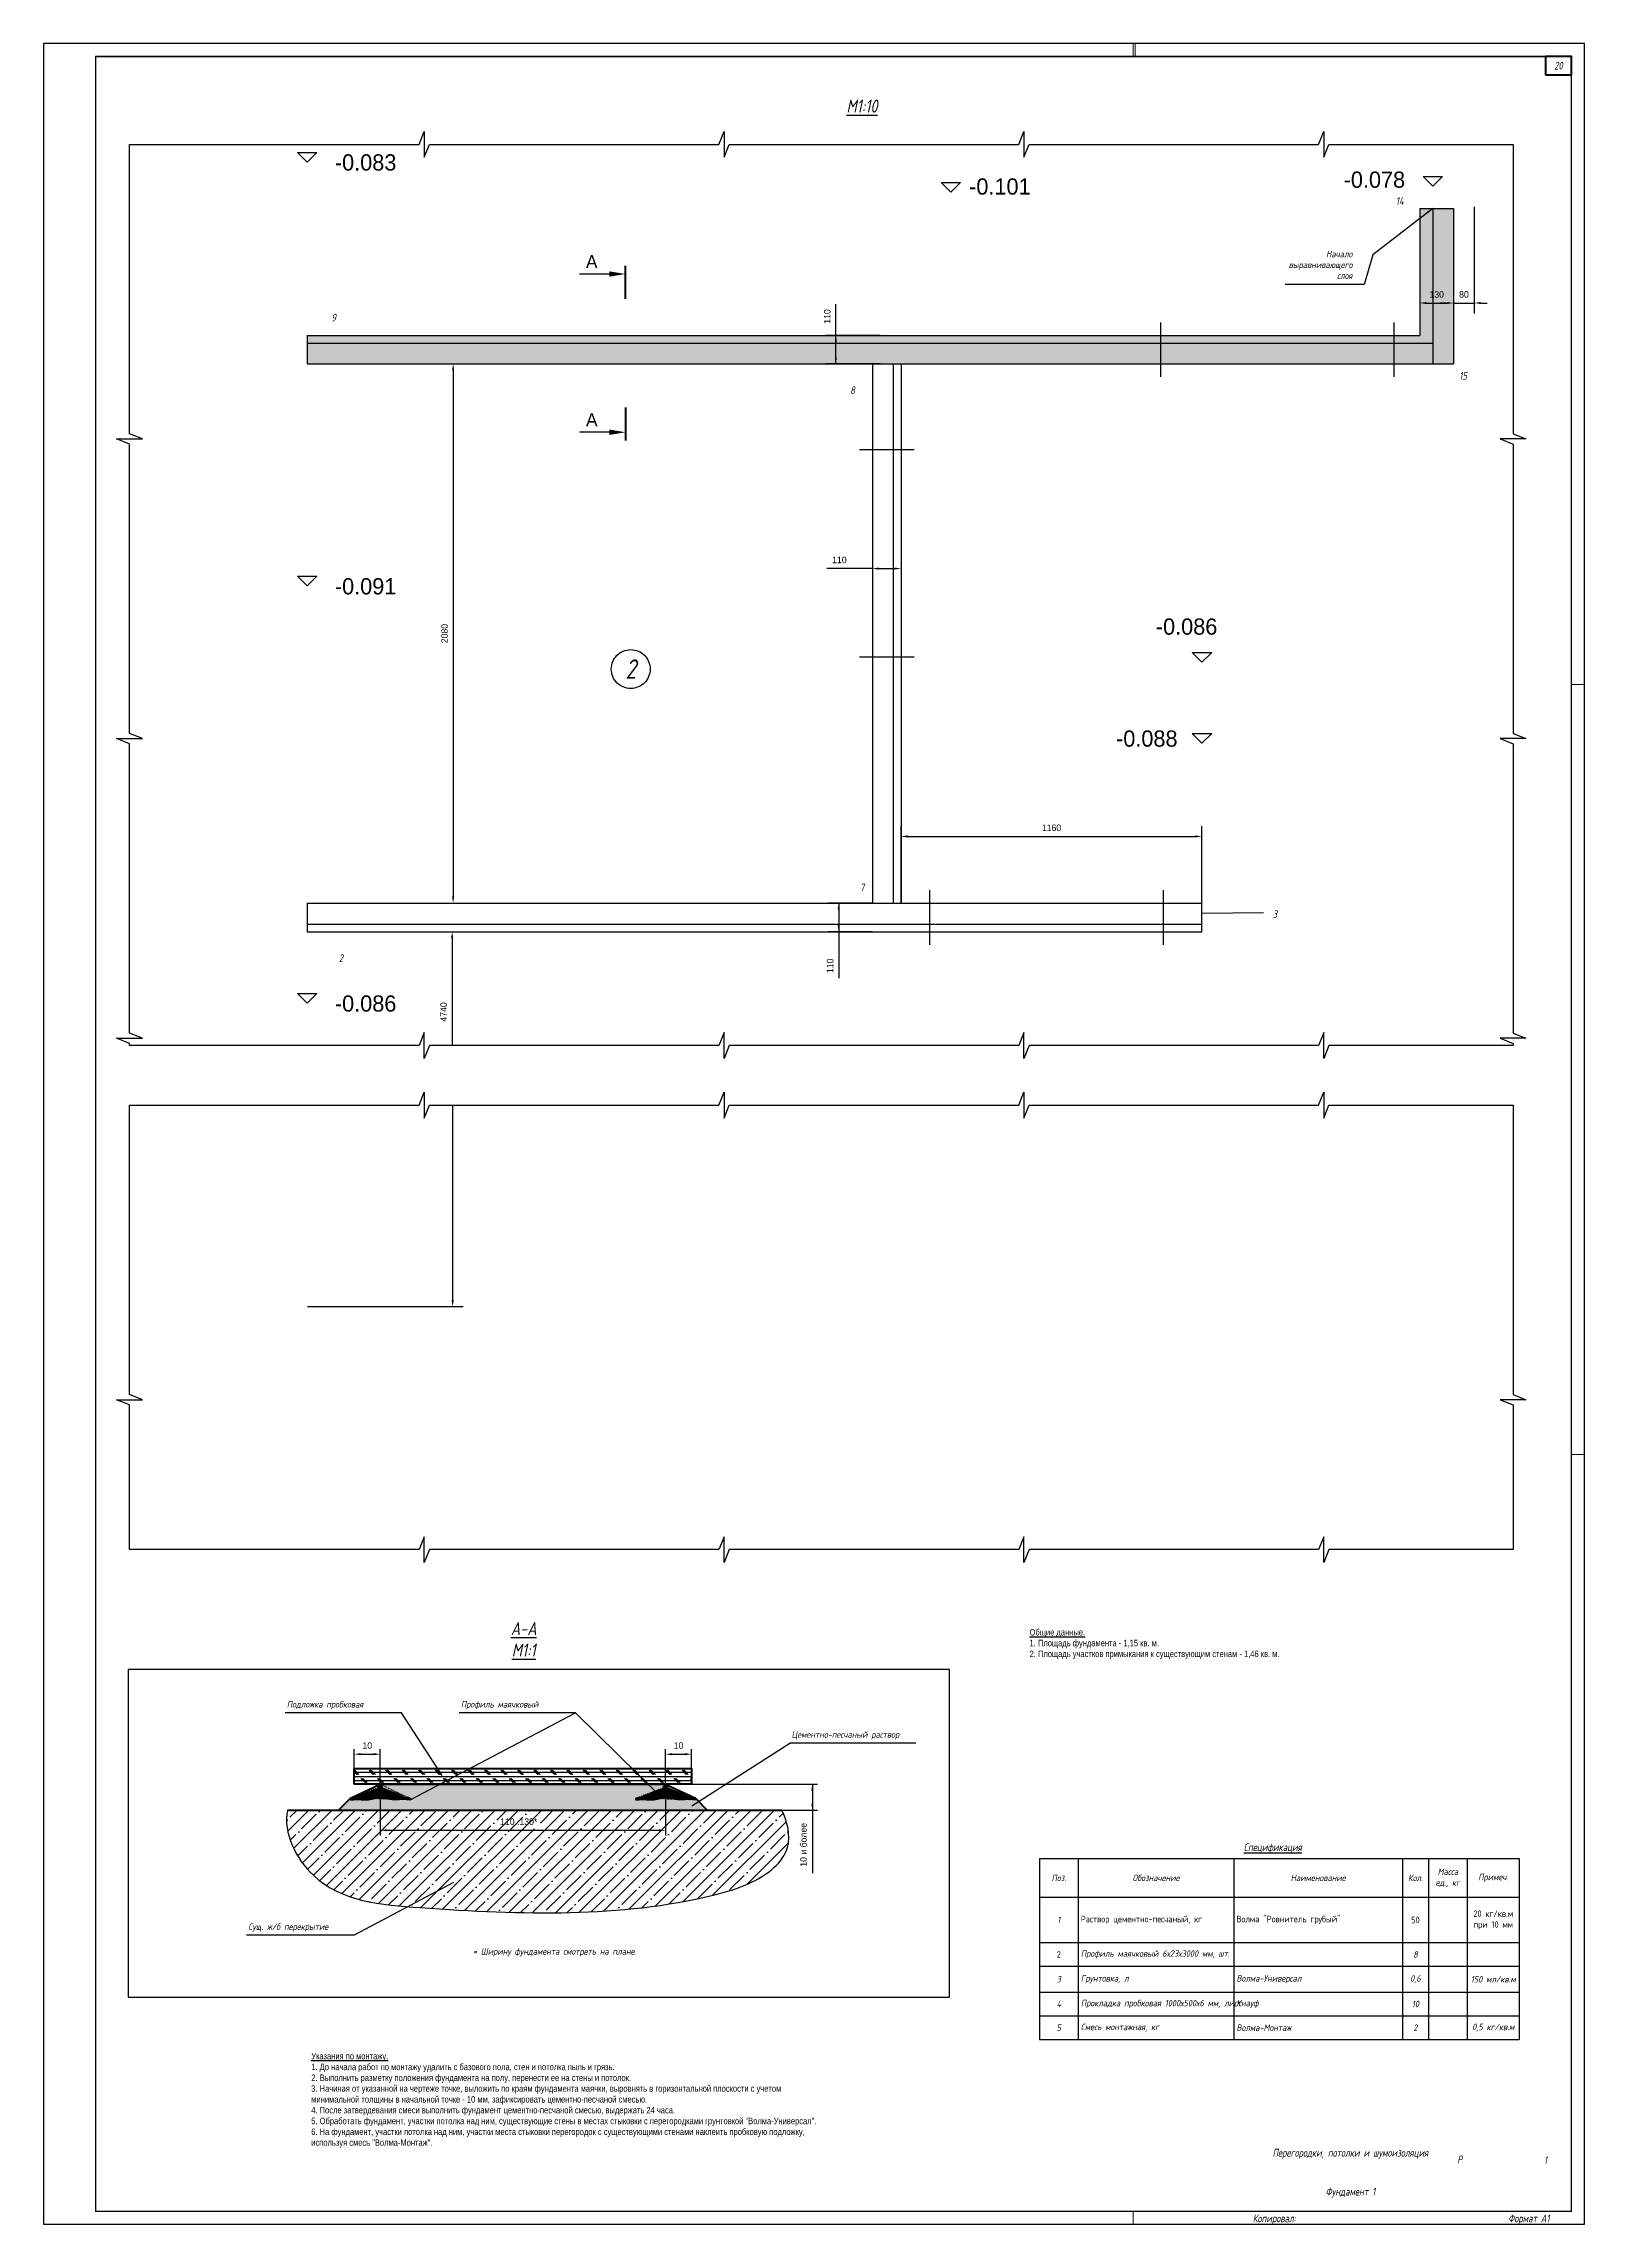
# Paper-space layout 'фундамент 1' of a CAD drawing. Header units: millimetres. Extents: x 8 to 602, y 3 to 844.
# The model-space entities are those that its viewports show. They can reach past a viewport. Long polylines and large blocks are cut down to what shows.
import ezdxf
from ezdxf.enums import TextEntityAlignment as Align

# ---------------------------------------------------------------- set-up
doc = ezdxf.new("R2010")
doc.units = ezdxf.units.MM
doc.header["$PDMODE"] = 34
doc.header["$PDSIZE"] = 50
for name, color, linetype in [('01 Перегородки', 7, 'Continuous'), ('07 Номера помещений', 7, 'Continuous'), ('08 Размеры', 7, 'Continuous'), ('stamp', 7, 'Continuous')]:
    doc.layers.add(name, color=color, linetype=linetype)
doc.layers.add('100 noprint', color=1, linetype='Continuous', plot=False)
doc.styles.add('GOST typeA', font='GOST_A.TTF')
doc.styles.get("Standard").update_dxf_attribs({"font": 'Ubuntu-R.ttf'})
doc.styles.add('ГОСТ-ISOCPEUR', font='isocpeui.ttf', dxfattribs={"width": 0.8})
doc.dimstyles.new('ISO-25', dxfattribs={"dimtxt": 2.5, "dimasz": 2.5, "dimexe": 1.25, "dimexo": 0.625, "dimtad": 1, "dimtxsty": 'Standard', "dimcen": 2.5, "dimadec": 0, "dimazin": 0, "dimtfac": 1, "dimtmove": 0, "dimatfit": 3, "dimfxl": 1, "dimarcsym": 0})

psp = doc.layouts.new('фундамент 1')

# ---------------------------------------------------------------- texts
at = {"char_height": 2.5, "width": 176.198, "attachment_point": 1, "style": 'ГОСТ-ISOCPEUR'}
for s, insert in [('{\\fUbuntu|b0|i0|c0|p34;\\LОбщие данные.\\P\\l1. Площадь фундамента - 1,15 кв. м.\\P2. Площадь участков примыкания к существующим стенам - 1,46 кв. м.}', (388.11, 232.62)), ('{\\fUbuntu|b0|i0|c0|p34;\\LУказания по монтажу.\\P\\l1. До начала работ по монтажу удалить с базового пола, стен и потолка пыль и грязь.\\P2. Выполнить разметку положения фундамента на полу, перенести ее на стены и потолок.\\P3. Начиная от указанной на чертеже точке, выложить по краям фундамента маячки, выровнять в горизонтальной плоскости с учетом минимальной толщины в начальной точке - 10 мм, зафиксировать цементно-песчаной смесью.\\P4. После затвердевания смеси выполнить фундамент цементно-песчаной смесью, выдержать 24 часа.\\P5. Обработать фундамент, участки потолка над ним, существующие стены в местах стыковки с перегородками грунтовкой "Волма-Универсал".\\P6. На фундамент, участки потолка над ним, участки места стыковки перегородок с существующими стенами наклеить пробковую подложку, используя смесь "Волма-Монтаж".}', (111.2, 69.15))]:
    psp.add_mtext(s, dxfattribs=dict(at, insert=insert))
at = {"layer": 'stamp', "lineweight": 35, "style": 'ГОСТ-ISOCPEUR', "width": 0.8}
for s, p in [('Копировал:', (474.16, 3.81)), ('Формат А1', (572.66, 3.81))]:
    psp.add_text(s, height=3, dxfattribs=at).set_placement(p)
at = {"layer": 'stamp', "ltscale": 100, "attachment_point": 4, "style": 'ГОСТ-ISOCPEUR'}
for s, insert, char_height, width in [('\\pxqc;20', (587.01, 835.56), 3, 10), ('{\\pxqc;\\LМ1:10}', (313.52, 819.96), 5, 20), ('{\\pxqc;\\LА-А\\PМ1:1}', (183.11, 228.64), 5, 20), ('{\\pxqc;Р}', (543.97, 28.06), 3, 20), ('\\pxqc;1', (577.01, 27.81), 3, 20)]:
    psp.add_mtext(s, dxfattribs=dict(at, insert=insert, char_height=char_height, width=width))
at = {"layer": 'stamp', "lineweight": 35, "char_height": 3, "width": 70.1573, "attachment_point": 5, "style": 'ГОСТ-ISOCPEUR'}
for s, insert in [('{Перегородки, потолки и шумоизоляция}', (511.82, 30.21)), ('{Фундамент 1}', (511.82, 15.21))]:
    psp.add_mtext(s, dxfattribs=dict(at, insert=insert))

msp = doc.modelspace()

# ---------------------------------------------------------------- texts
at = {"linetype": 'Continuous'}
for p in [(33098.436, -17220.906), (33098.436, -17831.096)]:
    msp.add_text('А', height=50, dxfattribs=at).set_placement(p)
at = {"linetype": 'Continuous', "style": 'ГОСТ-ISOCPEUR', "width": 0.8}
for s, p in [('Подложка пробковая', (33574.861, -28610.338)), ('Профиль маячковый', (33641.977, -28610.338)), ('Цементно-песчаный раствор', (33769.468, -28622.01)), ('Сущ. ж/б перекрытие', (33560.015, -28696.118)), ('* Ширину фундамента смотреть на плане.', (33646.592, -28705.646))]:
    msp.add_text(s, height=2.5, dxfattribs=at).set_placement(p)
at = {"insert": (36053.293, -17112.553), "char_height": 25, "width": 100, "attachment_point": 3, "style": 'ГОСТ-ISOCPEUR'}
msp.add_mtext('{\\PНачало\\Pвыравнивающего слоя}', dxfattribs=at)
at = {"layer": '01 Перегородки', "style": 'ГОСТ-ISOCPEUR', "width": 0.8}
for s, p in [('14', (36235.989, -16962.012)), ('9', (32125.989, -17412.012)), ('15', (36480.125, -17636.148)), ('8', (34125.989, -17692.012)), ('7', (34163.272, -19609.295)), ('3', (35754.688, -19712.329)), ('2', (32153.843, -19882.137))]:
    msp.add_text(s, height=30, dxfattribs=at).set_placement(p, align=Align.MIDDLE)
at = {"layer": '07 Номера помещений', "style": 'ГОСТ-ISOCPEUR', "width": 0.8}
msp.add_text('2', height=75, dxfattribs=at).set_placement((33271.092, -18767.304), align=Align.MIDDLE)
at = {"layer": '08 Размеры', "color": 1}
for s, p in [('-0.083', (32130.521, -16844.506)), ('-0.078', (36019.587, -16911.05)), ('-0.101', (34575.769, -16937.357)), ('-0.091', (32130.521, -18479.174)), ('-0.086', (35295.547, -18634.63)), ('-0.088', (35142.172, -19066.5)), ('-0.086', (32130.521, -20088.329))]:
    msp.add_text(s, height=62.5, dxfattribs=at).set_placement(p)

# ---------------------------------------------------------------- blocks, each defined once
blk = doc.blocks.new('шапка спеки материалов')
at = {"color": 0, "ltscale": 100}
for p, q in [((0, 15), (185, 15)), ((0, 15), (0, 0)), ((15, 15), (15, 0)), ((75, 15), (75, 0)), ((140, 15), (140, 0)), ((150, 15), (150, 0)), ((165, 15), (165, 0)), ((185, 15), (185, 0)), ((0, 0), (185, 0))]:
    blk.add_line(p, q, dxfattribs=at)
at = {"color": 0, "ltscale": 100, "style": 'ГОСТ-ISOCPEUR'}
for s, insert, char_height, width, attachment_point in [('\\pxsm1,qc;{\\LСпецификация}', (90, 17), 3, 108, 8), ('\\pxsm1,qc;Поз.', (7.5, 7.5), 2.5, 13, 5), ('\\pxsm1,qc;Обозначение', (45, 7.5), 2.5, 58, 5), ('\\pxsm1,qc;Наименование', (107.5, 7.5), 2.5, 63, 5), ('\\pxsm1,qc;Кол.', (145, 7.5), 2.5, 8, 5), ('\\pxsm1,qc;Масса\\Pед., кг', (157.5, 7.5), 2.5, 13, 5), ('\\pxsm1,qc;Примеч.', (175, 7.5), 2.5, 18, 5)]:
    blk.add_mtext(s, dxfattribs=dict(at, insert=insert, char_height=char_height, width=width, attachment_point=attachment_point))
blk = doc.blocks.new('*T284')
at = {"color": 0, "lineweight": -2}
for p, q in [((0, 0), (185, 0)), ((0, 0), (0, -54.84)), ((15, 0), (15, -54.84)), ((75, 0), (75, -54.84)), ((140, 0), (140, -54.84)), ((150, 0), (150, -54.84)), ((165, 0), (165, -54.84)), ((185, 0), (185, -54.84)), ((0, -17.47), (185, -17.47)), ((0, -26.6), (185, -26.6)), ((0, -36.57), (185, -36.57)), ((0, -45.71), (185, -45.71)), ((0, -54.84), (185, -54.84))]:
    blk.add_line(p, q, dxfattribs=at)
at = {"color": 0, "char_height": 2.5}
for s, insert, width, attachment_point, style in [('{1}', (7.5, -8.73), 13, 5, 'ГОСТ-ISOCPEUR'), ('{Раствор цементно-песчаный, кг}', (16, -8.73), 58, 4, 'GOST typeA'), ('{Волма "Ровнитель грубый"}', (76, -8.73), 63, 4, 'GOST typeA'), ('{50}', (145, -8.73), 8, 5, 'GOST typeA'), ('{20 кг/кв.м при 10 мм}', (175, -8.73), 18, 5, 'GOST typeA'), ('{2}', (7.5, -22.04), 13, 5, 'GOST typeA'), ('{Профиль маячковый 6х23х3000 мм, шт.}', (16, -22.04), 58, 4, 'ГОСТ-ISOCPEUR'), ('{8}', (145, -22.04), 8, 5, 'ГОСТ-ISOCPEUR'), ('{3}', (7.5, -31.59), 13, 5, 'ГОСТ-ISOCPEUR'), ('{Грунтовка, л}', (16, -31.59), 58, 4, 'ГОСТ-ISOCPEUR'), ('{Волма-Универсал}', (76, -31.59), 63, 4, 'ГОСТ-ISOCPEUR'), ('{0,6}', (145, -31.59), 8, 5, 'ГОСТ-ISOCPEUR'), ('{150 мл/кв.м}', (175, -31.59), 18, 5, 'ГОСТ-ISOCPEUR'), ('{4}', (7.5, -41.14), 13, 5, 'ГОСТ-ISOCPEUR'), ('{Прокладка пробковая 1000х500х6 мм, лист}', (16, -41.14), 58, 4, 'ГОСТ-ISOCPEUR'), ('{Кнауф}', (76, -41.14), 63, 4, 'ГОСТ-ISOCPEUR'), ('{10}', (145, -41.14), 8, 5, 'ГОСТ-ISOCPEUR'), ('{5}', (7.5, -50.28), 13, 5, 'ГОСТ-ISOCPEUR'), ('{Смесь монтажная, кг}', (16, -50.28), 58, 4, 'ГОСТ-ISOCPEUR'), ('{Волма-Монтаж}', (76, -50.28), 63, 4, 'ГОСТ-ISOCPEUR'), ('{2}', (145, -50.28), 8, 5, 'ГОСТ-ISOCPEUR'), ('{0,5 кг/кв.м}', (175, -50.28), 18, 5, 'ГОСТ-ISOCPEUR')]:
    blk.add_mtext(s, dxfattribs=dict(at, insert=insert, width=width, attachment_point=attachment_point, style=style))
blk = doc.blocks.new('*D255')
at = {"layer": '08 Размеры', "color": 0, "lineweight": -2}
for p, q in [((32023.29, -19780.5), (32622.69, -19780.5)), ((32582.69, -19805.5), (32582.69, -24495.5)), ((32023.29, -24520.5), (32622.69, -24520.5))]:
    blk.add_line(p, q, dxfattribs=at)
at = {"layer": '08 Размеры', "color": 0}
for points in [[(32586.86, -19805.5), (32578.52, -19805.5), (32582.69, -19780.5)], [(32578.52, -24495.5), (32586.86, -24495.5), (32582.69, -24520.5)]]:
    blk.add_solid(points, dxfattribs=at)
at = {"layer": 'Defpoints', "color": 0}
for p in [(32023.29, -19780.5), (32023.29, -24520.5), (32582.69, -24520.5)]:
    blk.add_point(p, dxfattribs=at)
at = {"layer": '08 Размеры', "color": 0, "insert": (32549.63, -20089.71), "char_height": 25, "attachment_point": 5, "rotation": 90}
blk.add_mtext('4740', dxfattribs=at)
blk = doc.blocks.new('*D257')
at = {"layer": '08 Размеры', "color": 0, "lineweight": -2}
for p, q in [((32093.29, -17590.5), (32626.37, -17590.5)), ((32586.37, -17615.5), (32586.37, -19645.5)), ((32093.29, -19670.5), (32626.37, -19670.5))]:
    blk.add_line(p, q, dxfattribs=at)
at = {"layer": '08 Размеры', "color": 0}
for points in [[(32590.53, -17615.5), (32582.2, -17615.5), (32586.37, -17590.5)], [(32582.2, -19645.5), (32590.53, -19645.5), (32586.37, -19670.5)]]:
    blk.add_solid(points, dxfattribs=at)
at = {"layer": 'Defpoints', "color": 0}
for p in [(32093.29, -17590.5), (32093.29, -19670.5), (32586.37, -19670.5)]:
    blk.add_point(p, dxfattribs=at)
at = {"layer": '08 Размеры', "color": 0, "insert": (32553.31, -18630.5), "char_height": 25, "attachment_point": 5, "rotation": 90}
blk.add_mtext('2080', dxfattribs=at)
blk = doc.blocks.new('*D258')
at = {"layer": '08 Размеры', "color": 0, "lineweight": -2}
for p, q in [((36313.29, -17257.7), (36313.29, -17395.5)), ((36443.29, -17257.7), (36443.29, -17395.5)), ((36338.29, -17355.5), (36418.29, -17355.5))]:
    blk.add_line(p, q, dxfattribs=at)
at = {"layer": '08 Размеры', "color": 0}
for points in [[(36338.29, -17351.33), (36338.29, -17359.66), (36313.29, -17355.5)], [(36418.29, -17359.66), (36418.29, -17351.33), (36443.29, -17355.5)]]:
    blk.add_solid(points, dxfattribs=at)
at = {"layer": 'Defpoints', "color": 0}
for p in [(36313.29, -17257.7), (36443.29, -17257.7), (36443.29, -17355.5)]:
    blk.add_point(p, dxfattribs=at)
at = {"layer": '08 Размеры', "color": 0, "insert": (36378.29, -17322.44), "char_height": 25, "attachment_point": 5}
blk.add_mtext('130', dxfattribs=at)
blk = doc.blocks.new('*D259')
at = {"layer": '08 Размеры', "color": 0, "lineweight": -2}
for p, q in [((34313.29, -19670.5), (34313.29, -19372.68)), ((35473.29, -19670.5), (35473.29, -19372.68)), ((34338.29, -19412.68), (35448.29, -19412.68))]:
    blk.add_line(p, q, dxfattribs=at)
at = {"layer": '08 Размеры', "color": 0}
for points in [[(34338.29, -19408.51), (34338.29, -19416.84), (34313.29, -19412.68)], [(35448.29, -19416.84), (35448.29, -19408.51), (35473.29, -19412.68)]]:
    blk.add_solid(points, dxfattribs=at)
at = {"layer": 'Defpoints', "color": 0}
for p in [(35473.29, -19412.68), (34313.29, -19670.5), (35473.29, -19670.5)]:
    blk.add_point(p, dxfattribs=at)
at = {"layer": '08 Размеры', "color": 0, "insert": (34893.29, -19379.62), "char_height": 25, "attachment_point": 5}
blk.add_mtext('1160', dxfattribs=at)
blk = doc.blocks.new('*D260')
at = {"layer": '08 Размеры', "color": 0, "lineweight": -2}
for p, q in [((34061.9, -17590.5), (34061.9, -17359.62)), ((34233.29, -17480.5), (34021.9, -17480.5)), ((34061.9, -17565.5), (34061.9, -17505.5)), ((34233.29, -17590.5), (34021.9, -17590.5))]:
    blk.add_line(p, q, dxfattribs=at)
at = {"layer": '08 Размеры', "color": 0}
for points in [[(34066.07, -17505.5), (34057.74, -17505.5), (34061.9, -17480.5)], [(34057.74, -17565.5), (34066.07, -17565.5), (34061.9, -17590.5)]]:
    blk.add_solid(points, dxfattribs=at)
at = {"layer": 'Defpoints', "color": 0}
for p in [(34061.9, -17480.5), (34233.29, -17480.5), (34233.29, -17590.5)]:
    blk.add_point(p, dxfattribs=at)
at = {"layer": '08 Размеры', "color": 0, "insert": (34028.85, -17407.56), "char_height": 25, "attachment_point": 5, "rotation": 90}
blk.add_mtext('110', dxfattribs=at)
blk = doc.blocks.new('*D261')
at = {"layer": '08 Размеры', "color": 0, "lineweight": -2}
for p, q in [((34203.29, -18320.5), (34203.29, -18419.66)), ((34313.29, -18320.5), (34313.29, -18419.66)), ((34203.29, -18379.66), (34027.47, -18379.66)), ((34228.29, -18379.66), (34288.29, -18379.66))]:
    blk.add_line(p, q, dxfattribs=at)
at = {"layer": '08 Размеры', "color": 0}
for points in [[(34228.29, -18375.5), (34228.29, -18383.83), (34203.29, -18379.66)], [(34288.29, -18383.83), (34288.29, -18375.5), (34313.29, -18379.66)]]:
    blk.add_solid(points, dxfattribs=at)
at = {"layer": 'Defpoints', "color": 0}
for p in [(34203.29, -18320.5), (34313.29, -18320.5), (34313.29, -18379.66)]:
    blk.add_point(p, dxfattribs=at)
at = {"layer": '08 Размеры', "color": 0, "insert": (34075.41, -18346.6), "char_height": 25, "attachment_point": 5}
blk.add_mtext('110', dxfattribs=at)
blk = doc.blocks.new('*D262')
at = {"layer": '08 Размеры', "color": 0, "lineweight": -2}
for p, q in [((34203.29, -19670.5), (34032.78, -19670.5)), ((34072.78, -19670.5), (34072.78, -19959.85)), ((34072.78, -19695.5), (34072.78, -19755.5)), ((34203.29, -19780.5), (34032.78, -19780.5))]:
    blk.add_line(p, q, dxfattribs=at)
at = {"layer": '08 Размеры', "color": 0}
for points in [[(34076.95, -19695.5), (34068.62, -19695.5), (34072.78, -19670.5)], [(34068.62, -19755.5), (34076.95, -19755.5), (34072.78, -19780.5)]]:
    blk.add_solid(points, dxfattribs=at)
at = {"layer": 'Defpoints', "color": 0}
for p in [(34203.29, -19670.5), (34072.78, -19780.5), (34203.29, -19780.5)]:
    blk.add_point(p, dxfattribs=at)
at = {"layer": '08 Размеры', "color": 0, "insert": (34039.72, -19911.91), "char_height": 25, "attachment_point": 5, "rotation": 90}
blk.add_mtext('110', dxfattribs=at)
blk = doc.blocks.new('маячок 6х23')
at = {"color": 0, "lineweight": -2}
for p, q in [((33610.37, -28632), (33610.37, -28632.58)), ((33633.37, -28632), (33633.37, -28632.58))]:
    blk.add_line(p, q, dxfattribs=at)
for points, start_tangent, end_tangent in [([(33610.37, -28632), (33611.98, -28631.9), (33616.67, -28631.9), (33620.2, -28631.06), (33621.09, -28628.3), (33621.87, -28626.58)], (0.992861, 0.119274), (1, 0)), ([(33610.37, -28632.58), (33613.01, -28632.41), (33618.78, -28632.3), (33620.63, -28631.38), (33621.3, -28629.89), (33621.6, -28628.07), (33621.87, -28627.58)], (0.993964, 0.109711), (1, 0)), ([(33633.37, -28632), (33631.77, -28631.9), (33627.07, -28631.9), (33623.54, -28631.06), (33622.65, -28628.3), (33621.87, -28626.58)], (-0.992861, 0.119274), (-1, 0)), ([(33633.37, -28632.58), (33630.74, -28632.41), (33624.96, -28632.3), (33623.11, -28631.38), (33622.44, -28629.89), (33622.14, -28628.07), (33621.87, -28627.58)], (-0.993964, 0.109711), (-1, 0))]:
    blk.add_spline(points, degree=3, dxfattribs=dict(at, start_tangent=start_tangent, end_tangent=end_tangent))
blk = doc.blocks.new('*D269')
at = {"layer": '08 Размеры', "color": 0, "lineweight": -2}
for p, q in [((33720.87, -28639.87), (33779.46, -28639.87)), ((33777.46, -28639.87), (33777.46, -28674.19)), ((33777.46, -28642.37), (33777.46, -28647.37)), ((33720.87, -28649.87), (33779.46, -28649.87))]:
    blk.add_line(p, q, dxfattribs=at)
at = {"layer": '08 Размеры', "color": 0}
for points in [[(33777.88, -28642.37), (33777.05, -28642.37), (33777.46, -28639.87)], [(33777.05, -28647.37), (33777.88, -28647.37), (33777.46, -28649.87)]]:
    blk.add_solid(points, dxfattribs=at)
at = {"layer": 'Defpoints', "color": 0}
for p in [(33720.87, -28639.87), (33720.87, -28649.87), (33777.46, -28649.87)]:
    blk.add_point(p, dxfattribs=at)
at = {"layer": '08 Размеры', "color": 0, "insert": (33774.04, -28663.28), "char_height": 2.5, "attachment_point": 5, "rotation": 90}
blk.add_mtext('10 и более', dxfattribs=at)
blk = doc.blocks.new('*D293')
at = {"layer": '08 Размеры', "color": 0, "lineweight": -2}
for p, q in [((36523.29, -16984.38), (36523.29, -17395.5)), ((36443.29, -16990.5), (36443.29, -17395.5)), ((36418.29, -17355.5), (36393.29, -17355.5)), ((36443.29, -17355.5), (36523.29, -17355.5)), ((36548.29, -17355.5), (36573.29, -17355.5))]:
    blk.add_line(p, q, dxfattribs=at)
at = {"layer": '08 Размеры', "color": 0}
for points in [[(36418.29, -17359.66), (36418.29, -17351.33), (36443.29, -17355.5)], [(36548.29, -17351.33), (36548.29, -17359.66), (36523.29, -17355.5)]]:
    blk.add_solid(points, dxfattribs=at)
at = {"layer": 'Defpoints', "color": 0}
for p in [(36523.29, -16984.38), (36443.29, -16990.5), (36523.29, -17355.5)]:
    blk.add_point(p, dxfattribs=at)
at = {"layer": '08 Размеры', "color": 0, "insert": (36483.29, -17322.44), "char_height": 25, "attachment_point": 5}
blk.add_mtext('80', dxfattribs=at)
blk = doc.blocks.new('*D326')
at = {"layer": '08 Размеры', "color": 0, "lineweight": -2}
for p, q in [((33600.87, -28633.87), (33600.87, -28626.33)), ((33603.37, -28628.33), (33608.37, -28628.33)), ((33610.87, -28639.87), (33610.87, -28626.33))]:
    blk.add_line(p, q, dxfattribs=at)
at = {"layer": '08 Размеры', "color": 0}
for points in [[(33603.37, -28627.91), (33603.37, -28628.74), (33600.87, -28628.33)], [(33608.37, -28628.74), (33608.37, -28627.91), (33610.87, -28628.33)]]:
    blk.add_solid(points, dxfattribs=at)
at = {"layer": 'Defpoints', "color": 0}
for p in [(33610.87, -28628.33), (33600.87, -28633.87), (33610.87, -28639.87)]:
    blk.add_point(p, dxfattribs=at)
at = {"layer": '08 Размеры', "color": 0, "insert": (33605.87, -28625.02), "char_height": 2.5, "attachment_point": 5}
blk.add_mtext('10', dxfattribs=at)
blk = doc.blocks.new('*D327')
at = {"layer": '08 Размеры', "color": 0, "lineweight": -2}
for p, q in [((33720.87, -28639.87), (33720.87, -28626.33)), ((33723.37, -28628.33), (33728.37, -28628.33)), ((33730.87, -28633.87), (33730.87, -28626.33))]:
    blk.add_line(p, q, dxfattribs=at)
at = {"layer": '08 Размеры', "color": 0}
for points in [[(33723.37, -28627.91), (33723.37, -28628.74), (33720.87, -28628.33)], [(33728.37, -28628.74), (33728.37, -28627.91), (33730.87, -28628.33)]]:
    blk.add_solid(points, dxfattribs=at)
at = {"layer": 'Defpoints', "color": 0}
for p in [(33730.87, -28628.33), (33730.87, -28633.87), (33720.87, -28639.87)]:
    blk.add_point(p, dxfattribs=at)
at = {"layer": '08 Размеры', "color": 0, "insert": (33725.87, -28625.02), "char_height": 2.5, "attachment_point": 5}
blk.add_mtext('10', dxfattribs=at)
blk = doc.blocks.new('*D328')
at = {"layer": '08 Размеры', "color": 0, "lineweight": -2}
for p, q in [((33610.87, -28639.87), (33610.87, -28659.68)), ((33720.87, -28639.87), (33720.87, -28659.68)), ((33613.37, -28657.68), (33718.37, -28657.68))]:
    blk.add_line(p, q, dxfattribs=at)
at = {"layer": '08 Размеры', "color": 0}
for points in [[(33613.37, -28657.26), (33613.37, -28658.09), (33610.87, -28657.68)], [(33718.37, -28658.09), (33718.37, -28657.26), (33720.87, -28657.68)]]:
    blk.add_solid(points, dxfattribs=at)
at = {"layer": 'Defpoints', "color": 0}
for p in [(33610.87, -28639.87), (33720.87, -28639.87), (33720.87, -28657.68)]:
    blk.add_point(p, dxfattribs=at)
at = {"layer": '08 Размеры', "color": 0, "insert": (33664.26, -28654.37), "char_height": 2.5, "attachment_point": 5}
blk.add_mtext('110..130*', dxfattribs=at)

# ---------------------------------------------------------------- dimensions: what is measured, and where the dimension line sits
at = {"layer": '08 Размеры'}
for base, p1, p2, override, picture, middle in [((36523.295, -17355.497), (36443.295, -16990.498), (36523.295, -16984.376), {"dimtxt": 25, "dimasz": 25, "dimexe": 40, "dimexo": 0, "dimgap": 20}, '*D293', (36483.295, -17322.438)), ((36443.295, -17355.497), (36313.295, -17257.7), (36443.295, -17257.7), {"dimtxt": 25, "dimasz": 25, "dimexe": 40, "dimexo": 0, "dimgap": 20}, '*D258', (36378.295, -17322.438)), ((35473.295, -19412.678), (34313.295, -19670.498), (35473.295, -19670.498), {"dimtxt": 25, "dimasz": 25, "dimexe": 40, "dimexo": 0, "dimgap": 20}, '*D259', (34893.295, -19379.619)), ((33610.873, -28628.326), (33600.873, -28633.87), (33610.873, -28639.87), {"dimexe": 2, "dimexo": 0, "dimgap": 2}, '*D326', (33605.873, -28625.02)), ((33730.873, -28628.326), (33720.873, -28639.87), (33730.873, -28633.87), {"dimexe": 2, "dimexo": 0, "dimgap": 2}, '*D327', (33725.873, -28625.02))]:
    dim = msp.add_linear_dim(base=base, p1=p1, p2=p2, dimstyle='ISO-25', override=override, dxfattribs=at)
    dim.commit()
    dim.dimension.update_dxf_attribs({"geometry": picture, "text_midpoint": middle})
for base, p1, p2, picture, middle in [((34061.905, -17480.498), (34233.295, -17590.498), (34233.295, -17480.498), '*D260', (34061.905, -17407.558)), ((32586.367, -19670.498), (32093.295, -17590.498), (32093.295, -19670.498), '*D257', (32586.367, -18630.498)), ((34072.782, -19780.498), (34203.295, -19670.498), (34203.295, -19780.498), '*D262', (34072.782, -19911.911)), ((32582.689, -24520.498), (32023.295, -19780.498), (32023.295, -24520.498), '*D255', (32582.689, -20089.711))]:
    dim = msp.add_linear_dim(base=base, p1=p1, p2=p2, angle=90, dimstyle='ISO-25', override={"dimtxt": 25, "dimasz": 25, "dimexe": 40, "dimexo": 0, "dimgap": 20}, dxfattribs=at)
    dim.commit()
    dim.dimension.update_dxf_attribs({"geometry": picture, "text_midpoint": middle, "dimtype": 160})
dim = msp.add_linear_dim(base=(34313.295, -18379.663), p1=(34203.295, -18320.498), p2=(34313.295, -18320.498), dimstyle='ISO-25', override={"dimtxt": 25, "dimasz": 25, "dimexe": 40, "dimexo": 0, "dimgap": 20}, dxfattribs=at)
dim.commit()
dim.dimension.update_dxf_attribs({"geometry": '*D261', "text_midpoint": (34075.407, -18379.663), "dimtype": 160})
dim = msp.add_linear_dim(base=(33720.873, -28657.678), p1=(33610.873, -28639.87), p2=(33720.873, -28639.87), text='110..130*', dimstyle='ISO-25', override={"dimexe": 2, "dimexo": 0, "dimgap": 2}, dxfattribs=at)
dim.commit()
dim.dimension.update_dxf_attribs({"geometry": '*D328', "text_midpoint": (33664.259, -28657.678), "dimtype": 160})
dim = msp.add_linear_dim(base=(33777.465, -28649.87), p1=(33720.873, -28639.87), p2=(33720.873, -28649.87), angle=90, text='10 и более', dimstyle='ISO-25', override={"dimexe": 2, "dimexo": 0, "dimgap": 2}, dxfattribs=at)
dim.commit()
dim.dimension.update_dxf_attribs({"geometry": '*D269', "text_midpoint": (33774.038, -28663.282)})

# ---------------------------------------------------------------- hatches: boundary and pattern name
h = msp.add_hatch()
h.set_pattern_fill('CORK', color=256, scale=0.5, style=0)
h.set_pattern_definition([(0, (0, 0), (0, 1.5875), []), (135, (0.7937, -0.7937), (-3.17500137, -3.17500137), [2.245065, -2.245065]), (135, (1.1906, -0.7937), (-3.17500137, -3.17500137), [2.245065, -2.245065]), (135, (1.5875, -0.7937), (-3.17500137, -3.17500137), [2.245065, -2.245065])])
h.paths.add_polyline_path([(33600.873, -28639.87), (33600.873, -28633.87), (33730.873, -28633.87), (33730.873, -28639.87)])
h = msp.add_hatch()
h.set_pattern_fill('AR-SAND', color=256, scale=0.02, style=0)
h.paths.add_polyline_path([(33736.951, -28649.87), (33732.373, -28645.292), (33732.373, -28645.87), (33732.359, -28645.869), (33732.345, -28645.867), (33732.331, -28645.865), (33732.317, -28645.864), (33732.303, -28645.862), (33732.289, -28645.861), (33732.274, -28645.859), (33732.26, -28645.858), (33732.246, -28645.856), (33732.232, -28645.855), (33732.218, -28645.853), (33732.204, -28645.852), (33732.19, -28645.85), (33732.176, -28645.849), (33732.162, -28645.847), (33732.148, -28645.846), (33732.133, -28645.844), (33732.119, -28645.843), (33732.105, -28645.841), (33732.091, -28645.84), (33732.077, -28645.839), (33732.063, -28645.837), (33732.049, -28645.836), (33732.035, -28645.834), (33732.02, -28645.833), (33732.006, -28645.831), (33731.992, -28645.83), (33731.978, -28645.829), (33731.964, -28645.827), (33731.95, -28645.826), (33731.936, -28645.824), (33731.922, -28645.823), (33731.907, -28645.822), (33731.893, -28645.82), (33731.879, -28645.819), (33731.865, -28645.817), (33731.851, -28645.816), (33731.837, -28645.815), (33731.823, -28645.813), (33731.809, -28645.812), (33731.794, -28645.811), (33731.78, -28645.809), (33731.766, -28645.808), (33731.752, -28645.807), (33731.738, -28645.806), (33731.724, -28645.804), (33731.71, -28645.803), (33731.696, -28645.802), (33731.681, -28645.8), (33731.667, -28645.799), (33731.653, -28645.798), (33731.639, -28645.797), (33731.625, -28645.795), (33731.611, -28645.794), (33731.597, -28645.793), (33731.582, -28645.792), (33731.568, -28645.79), (33731.554, -28645.789), (33731.54, -28645.788), (33731.526, -28645.787), (33731.512, -28645.786), (33731.497, -28645.784), (33731.483, -28645.783), (33731.469, -28645.782), (33731.455, -28645.781), (33731.441, -28645.78), (33731.427, -28645.779), (33731.413, -28645.777), (33731.398, -28645.776), (33731.384, -28645.775), (33731.37, -28645.774), (33731.356, -28645.773), (33731.342, -28645.772), (33731.328, -28645.771), (33731.314, -28645.77), (33731.299, -28645.768), (33731.285, -28645.767), (33731.271, -28645.766), (33731.257, -28645.765), (33731.243, -28645.764), (33731.229, -28645.763), (33731.214, -28645.762), (33731.2, -28645.761), (33731.186, -28645.76), (33731.172, -28645.759), (33731.158, -28645.758), (33731.151, -28645.758), (33731.144, -28645.757), (33731.137, -28645.757), (33731.129, -28645.756), (33731.122, -28645.756), (33731.115, -28645.755), (33731.108, -28645.755), (33731.101, -28645.754), (33731.094, -28645.754), (33731.087, -28645.753), (33731.08, -28645.753), (33731.073, -28645.752), (33731.066, -28645.752), (33731.059, -28645.751), (33731.052, -28645.751), (33731.044, -28645.75), (33731.037, -28645.75), (33731.03, -28645.749), (33731.023, -28645.749), (33731.016, -28645.748), (33731.009, -28645.748), (33731.002, -28645.747), (33730.995, -28645.747), (33730.988, -28645.747), (33730.981, -28645.746), (33730.974, -28645.746), (33730.967, -28645.745), (33730.959, -28645.745), (33730.952, -28645.744), (33730.945, -28645.744), (33730.938, -28645.743), (33730.931, -28645.743), (33730.924, -28645.743), (33730.917, -28645.742), (33730.91, -28645.742), (33730.903, -28645.741), (33730.896, -28645.741), (33730.889, -28645.74), (33730.882, -28645.74), (33730.874, -28645.74), (33730.867, -28645.739), (33730.86, -28645.739), (33730.853, -28645.738), (33730.846, -28645.738), (33730.839, -28645.737), (33730.832, -28645.737), (33730.825, -28645.737), (33730.818, -28645.736), (33730.811, -28645.736), (33730.804, -28645.735), (33730.797, -28645.735), (33730.789, -28645.735), (33730.782, -28645.734), (33730.775, -28645.734), (33730.768, -28645.734), (33730.761, -28645.733), (33730.754, -28645.733), (33730.747, -28645.732), (33730.74, -28645.732), (33730.733, -28645.732), (33730.726, -28645.731), (33730.719, -28645.731), (33730.712, -28645.731), (33730.704, -28645.73), (33730.697, -28645.73), (33730.69, -28645.729), (33730.683, -28645.729), (33730.676, -28645.729), (33730.669, -28645.728), (33730.662, -28645.728), (33730.655, -28645.728), (33730.648, -28645.727), (33730.641, -28645.727), (33730.634, -28645.727), (33730.627, -28645.726), (33730.619, -28645.726), (33730.612, -28645.726), (33730.605, -28645.725), (33730.598, -28645.725), (33730.591, -28645.725), (33730.584, -28645.724), (33730.577, -28645.724), (33730.57, -28645.724), (33730.563, -28645.723), (33730.556, -28645.723), (33730.549, -28645.723), (33730.542, -28645.722), (33730.534, -28645.722), (33730.527, -28645.722), (33730.52, -28645.721), (33730.513, -28645.721), (33730.506, -28645.721), (33730.499, -28645.721), (33730.492, -28645.72), (33730.485, -28645.72), (33730.478, -28645.72), (33730.471, -28645.719), (33730.464, -28645.719), (33730.457, -28645.719), (33730.449, -28645.719), (33730.442, -28645.718), (33730.435, -28645.718), (33730.428, -28645.718), (33730.421, -28645.717), (33730.414, -28645.717), (33730.407, -28645.717), (33730.4, -28645.717), (33730.393, -28645.716), (33730.386, -28645.716), (33730.379, -28645.716), (33730.372, -28645.716), (33730.364, -28645.715), (33730.357, -28645.715), (33730.35, -28645.715), (33730.343, -28645.715), (33730.336, -28645.714), (33730.329, -28645.714), (33730.322, -28645.714), (33730.315, -28645.714), (33730.308, -28645.713), (33730.301, -28645.713), (33730.294, -28645.713), (33730.286, -28645.713), (33730.279, -28645.713), (33730.272, -28645.712), (33730.265, -28645.712), (33730.258, -28645.712), (33730.251, -28645.712), (33730.244, -28645.711), (33730.237, -28645.711), (33730.23, -28645.711), (33730.223, -28645.711), (33730.216, -28645.711), (33730.209, -28645.71), (33730.201, -28645.71), (33730.194, -28645.71), (33730.187, -28645.71), (33730.18, -28645.71), (33730.173, -28645.71), (33730.166, -28645.709), (33730.159, -28645.709), (33730.152, -28645.709), (33730.145, -28645.709), (33730.138, -28645.709), (33730.131, -28645.709), (33730.124, -28645.708), (33730.116, -28645.708), (33730.109, -28645.708), (33730.102, -28645.708), (33730.095, -28645.708), (33730.088, -28645.708), (33730.081, -28645.707), (33730.074, -28645.707), (33730.067, -28645.707), (33730.06, -28645.707), (33730.053, -28645.707), (33730.046, -28645.707), (33730.039, -28645.707), (33730.032, -28645.706), (33730.024, -28645.706), (33730.017, -28645.706), (33730.01, -28645.706), (33730.003, -28645.706), (33729.996, -28645.706), (33729.989, -28645.706), (33729.982, -28645.706), (33729.975, -28645.706), (33729.968, -28645.705), (33729.961, -28645.705), (33729.954, -28645.705), (33729.947, -28645.705), (33729.939, -28645.705), (33729.932, -28645.705), (33729.925, -28645.705), (33729.918, -28645.705), (33729.911, -28645.705), (33729.904, -28645.705), (33729.897, -28645.705), (33729.89, -28645.705), (33729.883, -28645.704), (33729.876, -28645.704), (33729.869, -28645.704), (33729.862, -28645.704), (33729.855, -28645.704), (33729.847, -28645.704), (33729.84, -28645.704), (33729.833, -28645.704), (33729.826, -28645.704), (33729.819, -28645.704), (33729.812, -28645.704), (33729.805, -28645.704), (33729.798, -28645.704), (33729.791, -28645.704), (33729.784, -28645.704), (33729.777, -28645.704), (33729.77, -28645.704), (33729.762, -28645.704), (33729.755, -28645.704), (33729.748, -28645.704), (33729.741, -28645.704), (33729.734, -28645.704), (33729.727, -28645.704), (33729.72, -28645.704), (33729.713, -28645.704), (33729.706, -28645.704), (33729.699, -28645.704), (33729.692, -28645.704), (33729.685, -28645.704), (33729.678, -28645.704), (33729.671, -28645.704), (33729.663, -28645.704), (33729.656, -28645.704), (33729.649, -28645.704), (33729.642, -28645.704), (33729.635, -28645.704), (33729.628, -28645.704), (33729.621, -28645.704), (33729.614, -28645.704), (33729.607, -28645.704), (33729.6, -28645.704), (33729.593, -28645.704), (33729.586, -28645.704), (33729.579, -28645.704), (33729.571, -28645.704), (33729.564, -28645.704), (33729.557, -28645.704), (33729.55, -28645.704), (33729.543, -28645.704), (33729.536, -28645.705), (33729.529, -28645.705), (33729.522, -28645.705), (33729.515, -28645.705), (33729.508, -28645.705), (33729.501, -28645.705), (33729.494, -28645.705), (33729.487, -28645.705), (33729.48, -28645.705), (33729.472, -28645.705), (33729.465, -28645.705), (33729.458, -28645.705), (33729.451, -28645.706), (33729.444, -28645.706), (33729.437, -28645.706), (33729.43, -28645.706), (33729.423, -28645.706), (33729.416, -28645.706), (33729.409, -28645.706), (33729.402, -28645.706), (33729.395, -28645.706), (33729.388, -28645.707), (33729.381, -28645.707), (33729.373, -28645.707), (33729.366, -28645.707), (33729.359, -28645.707), (33729.352, -28645.707), (33729.345, -28645.707), (33729.338, -28645.707), (33729.331, -28645.708), (33729.324, -28645.708), (33729.317, -28645.708), (33729.31, -28645.708), (33729.303, -28645.708), (33729.296, -28645.708), (33729.289, -28645.708), (33729.282, -28645.709), (33729.274, -28645.709), (33729.267, -28645.709), (33729.26, -28645.709), (33729.253, -28645.709), (33729.246, -28645.709), (33729.239, -28645.71), (33729.232, -28645.71), (33729.225, -28645.71), (33729.218, -28645.71), (33729.211, -28645.71), (33729.204, -28645.71), (33729.197, -28645.711), (33729.19, -28645.711), (33729.175, -28645.711), (33729.161, -28645.712), (33729.147, -28645.712), (33729.133, -28645.712), (33729.119, -28645.713), (33729.105, -28645.713), (33729.091, -28645.714), (33729.077, -28645.714), (33729.062, -28645.714), (33729.048, -28645.715), (33729.034, -28645.715), (33729.02, -28645.716), (33729.006, -28645.716), (33728.992, -28645.717), (33728.978, -28645.717), (33728.963, -28645.718), (33728.949, -28645.718), (33728.935, -28645.719), (33728.921, -28645.719), (33728.907, -28645.72), (33728.893, -28645.72), (33728.879, -28645.721), (33728.865, -28645.721), (33728.85, -28645.722), (33728.836, -28645.722), (33728.822, -28645.723), (33728.808, -28645.723), (33728.794, -28645.724), (33728.78, -28645.724), (33728.766, -28645.725), (33728.752, -28645.725), (33728.737, -28645.726), (33728.723, -28645.727), (33728.709, -28645.727), (33728.695, -28645.728), (33728.681, -28645.728), (33728.667, -28645.729), (33728.653, -28645.73), (33728.639, -28645.73), (33728.624, -28645.731), (33728.61, -28645.731), (33728.596, -28645.732), (33728.582, -28645.733), (33728.568, -28645.733), (33728.554, -28645.734), (33728.54, -28645.734), (33728.526, -28645.735), (33728.511, -28645.736), (33728.497, -28645.736), (33728.483, -28645.737), (33728.469, -28645.738), (33728.455, -28645.738), (33728.441, -28645.739), (33728.427, -28645.74), (33728.413, -28645.74), (33728.398, -28645.741), (33728.384, -28645.742), (33728.37, -28645.742), (33728.356, -28645.743), (33728.342, -28645.744), (33728.328, -28645.744), (33728.314, -28645.745), (33728.3, -28645.746), (33728.271, -28645.747), (33728.243, -28645.748), (33728.215, -28645.75), (33728.187, -28645.751), (33728.158, -28645.752), (33728.13, -28645.754), (33728.102, -28645.755), (33728.074, -28645.757), (33727.961, -28645.762), (33727.932, -28645.764), (33727.904, -28645.765), (33727.876, -28645.766), (33727.848, -28645.768), (33727.819, -28645.769), (33727.791, -28645.771), (33727.763, -28645.772), (33727.735, -28645.773), (33727.706, -28645.775), (33727.692, -28645.775), (33727.678, -28645.776), (33727.664, -28645.777), (33727.65, -28645.777), (33727.636, -28645.778), (33727.622, -28645.779), (33727.607, -28645.779), (33727.593, -28645.78), (33727.579, -28645.781), (33727.565, -28645.781), (33727.551, -28645.782), (33727.537, -28645.783), (33727.523, -28645.783), (33727.509, -28645.784), (33727.494, -28645.784), (33727.48, -28645.785), (33727.466, -28645.786), (33727.452, -28645.786), (33727.438, -28645.787), (33727.424, -28645.788), (33727.41, -28645.788), (33727.396, -28645.789), (33727.381, -28645.789), (33727.367, -28645.79), (33727.353, -28645.791), (33727.339, -28645.791), (33727.325, -28645.792), (33727.311, -28645.792), (33727.297, -28645.793), (33727.282, -28645.793), (33727.268, -28645.794), (33727.254, -28645.795), (33727.24, -28645.795), (33727.226, -28645.796), (33727.212, -28645.796), (33727.198, -28645.797), (33727.184, -28645.797), (33727.169, -28645.798), (33727.155, -28645.798), (33727.141, -28645.799), (33727.127, -28645.799), (33727.113, -28645.8), (33727.099, -28645.8), (33727.085, -28645.801), (33727.07, -28645.801), (33727.056, -28645.802), (33727.042, -28645.802), (33727.028, -28645.803), (33727.014, -28645.803), (33727, -28645.804), (33726.986, -28645.804), (33726.971, -28645.805), (33726.957, -28645.805), (33726.943, -28645.806), (33726.929, -28645.806), (33726.915, -28645.806), (33726.901, -28645.807), (33726.887, -28645.807), (33726.873, -28645.808), (33726.858, -28645.808), (33726.844, -28645.808), (33726.83, -28645.809), (33726.823, -28645.809), (33726.816, -28645.809), (33726.809, -28645.809), (33726.802, -28645.809), (33726.795, -28645.81), (33726.788, -28645.81), (33726.781, -28645.81), (33726.773, -28645.81), (33726.766, -28645.81), (33726.759, -28645.81), (33726.752, -28645.811), (33726.745, -28645.811), (33726.738, -28645.811), (33726.731, -28645.811), (33726.724, -28645.811), (33726.717, -28645.811), (33726.71, -28645.811), (33726.703, -28645.812), (33726.696, -28645.812), (33726.689, -28645.812), (33726.682, -28645.812), (33726.674, -28645.812), (33726.667, -28645.812), (33726.66, -28645.812), (33726.653, -28645.813), (33726.646, -28645.813), (33726.639, -28645.813), (33726.632, -28645.813), (33726.625, -28645.813), (33726.618, -28645.813), (33726.611, -28645.813), (33726.604, -28645.813), (33726.597, -28645.813), (33726.59, -28645.814), (33726.582, -28645.814), (33726.575, -28645.814), (33726.568, -28645.814), (33726.561, -28645.814), (33726.554, -28645.814), (33726.547, -28645.814), (33726.54, -28645.814), (33726.533, -28645.814), (33726.526, -28645.814), (33726.519, -28645.815), (33726.512, -28645.815), (33726.505, -28645.815), (33726.498, -28645.815), (33726.49, -28645.815), (33726.483, -28645.815), (33726.476, -28645.815), (33726.469, -28645.815), (33726.462, -28645.815), (33726.455, -28645.815), (33726.448, -28645.815), (33726.441, -28645.815), (33726.434, -28645.815), (33726.427, -28645.815), (33726.42, -28645.815), (33726.413, -28645.815), (33726.406, -28645.816), (33726.398, -28645.816), (33726.391, -28645.816), (33726.384, -28645.816), (33726.377, -28645.816), (33726.37, -28645.816), (33726.363, -28645.816), (33726.356, -28645.816), (33726.349, -28645.816), (33726.342, -28645.816), (33726.335, -28645.816), (33726.328, -28645.816), (33726.321, -28645.816), (33726.314, -28645.816), (33726.306, -28645.816), (33726.299, -28645.816), (33726.292, -28645.816), (33726.285, -28645.816), (33726.278, -28645.816), (33726.271, -28645.816), (33726.264, -28645.816), (33726.257, -28645.816), (33726.25, -28645.816), (33726.243, -28645.816), (33726.236, -28645.816), (33726.229, -28645.816), (33726.221, -28645.816), (33726.214, -28645.816), (33726.207, -28645.816), (33726.2, -28645.815), (33726.193, -28645.815), (33726.186, -28645.815), (33726.179, -28645.815), (33726.172, -28645.815), (33726.165, -28645.815), (33726.158, -28645.815), (33726.151, -28645.815), (33726.144, -28645.815), (33726.136, -28645.815), (33726.129, -28645.815), (33726.122, -28645.815), (33726.115, -28645.815), (33726.108, -28645.815), (33726.101, -28645.815), (33726.094, -28645.814), (33726.087, -28645.814), (33726.08, -28645.814), (33726.073, -28645.814), (33726.066, -28645.814), (33726.058, -28645.814), (33726.051, -28645.814), (33726.044, -28645.814), (33726.037, -28645.814), (33726.03, -28645.814), (33726.023, -28645.813), (33726.016, -28645.813), (33726.009, -28645.813), (33726.002, -28645.813), (33725.995, -28645.813), (33725.988, -28645.813), (33725.981, -28645.813), (33725.973, -28645.812), (33725.966, -28645.812), (33725.959, -28645.812), (33725.952, -28645.812), (33725.945, -28645.812), (33725.938, -28645.812), (33725.931, -28645.811), (33725.924, -28645.811), (33725.917, -28645.811), (33725.91, -28645.811), (33725.903, -28645.811), (33725.895, -28645.811), (33725.888, -28645.81), (33725.881, -28645.81), (33725.874, -28645.81), (33725.867, -28645.81), (33725.86, -28645.81), (33725.853, -28645.809), (33725.846, -28645.809), (33725.839, -28645.809), (33725.832, -28645.809), (33725.825, -28645.809), (33725.817, -28645.808), (33725.81, -28645.808), (33725.803, -28645.808), (33725.796, -28645.808), (33725.789, -28645.807), (33725.782, -28645.807), (33725.775, -28645.807), (33725.768, -28645.807), (33725.761, -28645.806), (33725.754, -28645.806), (33725.746, -28645.806), (33725.739, -28645.806), (33725.732, -28645.805), (33725.725, -28645.805), (33725.718, -28645.805), (33725.711, -28645.805), (33725.704, -28645.804), (33725.697, -28645.804), (33725.69, -28645.804), (33725.683, -28645.803), (33725.676, -28645.803), (33725.668, -28645.803), (33725.661, -28645.802), (33725.654, -28645.802), (33725.647, -28645.802), (33725.64, -28645.801), (33725.633, -28645.801), (33725.626, -28645.801), (33725.619, -28645.8), (33725.612, -28645.8), (33725.605, -28645.8), (33725.597, -28645.799), (33725.59, -28645.799), (33725.583, -28645.799), (33725.576, -28645.798), (33725.569, -28645.798), (33725.562, -28645.798), (33725.555, -28645.797), (33725.548, -28645.797), (33725.541, -28645.797), (33725.534, -28645.796), (33725.526, -28645.796), (33725.519, -28645.795), (33725.512, -28645.795), (33725.505, -28645.795), (33725.498, -28645.794), (33725.491, -28645.794), (33725.484, -28645.793), (33725.477, -28645.793), (33725.47, -28645.793), (33725.462, -28645.792), (33725.455, -28645.792), (33725.448, -28645.791), (33725.441, -28645.791), (33725.434, -28645.79), (33725.427, -28645.79), (33725.42, -28645.789), (33725.413, -28645.789), (33725.406, -28645.789), (33725.399, -28645.788), (33725.391, -28645.788), (33725.384, -28645.787), (33725.377, -28645.787), (33725.37, -28645.786), (33725.363, -28645.786), (33725.356, -28645.785), (33725.349, -28645.785), (33725.342, -28645.784), (33725.335, -28645.784), (33725.327, -28645.783), (33725.32, -28645.783), (33725.313, -28645.782), (33725.306, -28645.782), (33725.299, -28645.781), (33725.292, -28645.781), (33725.285, -28645.78), (33725.278, -28645.779), (33725.271, -28645.779), (33725.264, -28645.778), (33725.256, -28645.778), (33725.249, -28645.777), (33725.242, -28645.777), (33725.235, -28645.776), (33725.228, -28645.776), (33725.221, -28645.775), (33725.214, -28645.774), (33725.207, -28645.774), (33725.2, -28645.773), (33725.192, -28645.773), (33725.185, -28645.772), (33725.178, -28645.771), (33725.171, -28645.771), (33725.164, -28645.77), (33725.157, -28645.77), (33725.15, -28645.769), (33725.143, -28645.768), (33725.135, -28645.768), (33725.128, -28645.767), (33725.121, -28645.766), (33725.114, -28645.766), (33725.107, -28645.765), (33725.1, -28645.764), (33725.093, -28645.764), (33725.086, -28645.763), (33725.079, -28645.762), (33725.071, -28645.762), (33725.064, -28645.761), (33725.057, -28645.76), (33725.05, -28645.76), (33725.043, -28645.759), (33725.036, -28645.758), (33725.029, -28645.758), (33725.022, -28645.757), (33725.014, -28645.756), (33725.007, -28645.755), (33725, -28645.755), (33724.993, -28645.754), (33724.986, -28645.753), (33724.979, -28645.752), (33724.972, -28645.752), (33724.965, -28645.751), (33724.958, -28645.75), (33724.95, -28645.749), (33724.943, -28645.749), (33724.936, -28645.748), (33724.929, -28645.747), (33724.922, -28645.746), (33724.915, -28645.745), (33724.908, -28645.745), (33724.901, -28645.744), (33724.893, -28645.743), (33724.886, -28645.742), (33724.879, -28645.741), (33724.872, -28645.741), (33724.865, -28645.74), (33724.858, -28645.739), (33724.851, -28645.738), (33724.844, -28645.737), (33724.836, -28645.736), (33724.829, -28645.736), (33724.822, -28645.735), (33724.815, -28645.734), (33724.808, -28645.733), (33724.801, -28645.732), (33724.794, -28645.731), (33724.787, -28645.73), (33724.779, -28645.729), (33724.772, -28645.729), (33724.765, -28645.728), (33724.758, -28645.727), (33724.751, -28645.726), (33724.744, -28645.725), (33724.737, -28645.724), (33724.73, -28645.723), (33724.722, -28645.722), (33724.715, -28645.721), (33724.708, -28645.72), (33724.701, -28645.719), (33724.694, -28645.718), (33724.687, -28645.717), (33724.68, -28645.716), (33724.672, -28645.715), (33724.665, -28645.714), (33724.658, -28645.713), (33724.651, -28645.712), (33724.644, -28645.711), (33724.637, -28645.71), (33724.63, -28645.709), (33724.623, -28645.708), (33724.615, -28645.707), (33724.608, -28645.706), (33724.601, -28645.705), (33724.594, -28645.704), (33724.587, -28645.703), (33724.58, -28645.702), (33724.573, -28645.701), (33724.565, -28645.7), (33724.558, -28645.699), (33724.551, -28645.698), (33724.544, -28645.697), (33724.537, -28645.696), (33724.53, -28645.695), (33724.523, -28645.694), (33724.516, -28645.692), (33724.508, -28645.691), (33724.501, -28645.69), (33724.494, -28645.689), (33724.487, -28645.688), (33724.48, -28645.687), (33724.473, -28645.686), (33724.466, -28645.685), (33724.458, -28645.683), (33724.451, -28645.682), (33724.444, -28645.681), (33724.437, -28645.68), (33724.43, -28645.679), (33724.423, -28645.678), (33724.416, -28645.676), (33724.408, -28645.675), (33724.401, -28645.674), (33724.394, -28645.673), (33724.387, -28645.672), (33724.38, -28645.67), (33724.373, -28645.669), (33724.366, -28645.668), (33724.358, -28645.667), (33724.351, -28645.665), (33724.344, -28645.664), (33724.337, -28645.663), (33724.33, -28645.662), (33724.323, -28645.66), (33724.316, -28645.659), (33724.308, -28645.658), (33724.301, -28645.656), (33724.294, -28645.655), (33724.287, -28645.654), (33724.28, -28645.653), (33724.273, -28645.651), (33724.265, -28645.65), (33724.258, -28645.649), (33724.251, -28645.647), (33724.244, -28645.646), (33724.237, -28645.645), (33724.23, -28645.643), (33724.223, -28645.642), (33724.215, -28645.641), (33724.208, -28645.639), (33724.201, -28645.638), (33724.194, -28645.636), (33724.187, -28645.635), (33724.18, -28645.634), (33724.173, -28645.632), (33724.165, -28645.631), (33724.158, -28645.629), (33724.151, -28645.628), (33724.144, -28645.627), (33724.137, -28645.625), (33724.13, -28645.624), (33724.122, -28645.622), (33724.115, -28645.621), (33724.108, -28645.619), (33724.101, -28645.618), (33724.094, -28645.616), (33724.087, -28645.615), (33724.079, -28645.613), (33724.072, -28645.612), (33724.065, -28645.61), (33724.058, -28645.609), (33724.051, -28645.607), (33724.044, -28645.606), (33724.037, -28645.604), (33724.029, -28645.603), (33724.022, -28645.601), (33724.015, -28645.6), (33724.008, -28645.598), (33724.001, -28645.597), (33723.994, -28645.595), (33723.986, -28645.594), (33723.979, -28645.592), (33723.972, -28645.59), (33723.965, -28645.589), (33723.958, -28645.587), (33723.951, -28645.586), (33723.943, -28645.584), (33723.936, -28645.582), (33723.929, -28645.581), (33723.922, -28645.579), (33723.915, -28645.577), (33723.908, -28645.576), (33723.9, -28645.574), (33723.893, -28645.572), (33723.886, -28645.571), (33723.879, -28645.569), (33723.872, -28645.567), (33723.865, -28645.566), (33723.857, -28645.564), (33723.85, -28645.562), (33723.843, -28645.561), (33723.836, -28645.559), (33723.829, -28645.557), (33723.822, -28645.555), (33723.814, -28645.554), (33723.807, -28645.552), (33723.8, -28645.55), (33723.793, -28645.548), (33723.786, -28645.547), (33723.779, -28645.545), (33723.772, -28645.543), (33723.768, -28645.542), (33723.764, -28645.541), (33723.761, -28645.54), (33723.757, -28645.539), (33723.754, -28645.539), (33723.75, -28645.538), (33723.747, -28645.537), (33723.743, -28645.536), (33723.739, -28645.535), (33723.736, -28645.534), (33723.732, -28645.533), (33723.729, -28645.532), (33723.725, -28645.531), (33723.722, -28645.53), (33723.718, -28645.529), (33723.714, -28645.528), (33723.711, -28645.527), (33723.707, -28645.527), (33723.704, -28645.526), (33723.7, -28645.525), (33723.697, -28645.524), (33723.693, -28645.523), (33723.689, -28645.522), (33723.686, -28645.521), (33723.682, -28645.52), (33723.679, -28645.519), (33723.675, -28645.518), (33723.672, -28645.517), (33723.668, -28645.516), (33723.664, -28645.515), (33723.661, -28645.514), (33723.657, -28645.513), (33723.654, -28645.512), (33723.65, -28645.511), (33723.647, -28645.51), (33723.643, -28645.509), (33723.64, -28645.508), (33723.636, -28645.507), (33723.632, -28645.506), (33723.629, -28645.506), (33723.625, -28645.505), (33723.622, -28645.504), (33723.618, -28645.503), (33723.615, -28645.502), (33723.611, -28645.501), (33723.608, -28645.5), (33723.604, -28645.499), (33723.6, -28645.498), (33723.597, -28645.497), (33723.593, -28645.496), (33723.59, -28645.495), (33723.586, -28645.494), (33723.583, -28645.493), (33723.579, -28645.492), (33723.576, -28645.491), (33723.572, -28645.49), (33723.569, -28645.489), (33723.565, -28645.487), (33723.561, -28645.486), (33723.558, -28645.485), (33723.554, -28645.484), (33723.551, -28645.483), (33723.547, -28645.482), (33723.544, -28645.481), (33723.54, -28645.48), (33723.537, -28645.479), (33723.533, -28645.478), (33723.53, -28645.477), (33723.526, -28645.476), (33723.522, -28645.475), (33723.519, -28645.474), (33723.515, -28645.473), (33723.512, -28645.472), (33723.508, -28645.471), (33723.505, -28645.47), (33723.501, -28645.469), (33723.498, -28645.468), (33723.494, -28645.467), (33723.491, -28645.466), (33723.487, -28645.464), (33723.484, -28645.463), (33723.48, -28645.462), (33723.477, -28645.461), (33723.473, -28645.46), (33723.47, -28645.459), (33723.466, -28645.458), (33723.463, -28645.457), (33723.459, -28645.456), (33723.456, -28645.455), (33723.452, -28645.454), (33723.448, -28645.453), (33723.445, -28645.451), (33723.441, -28645.45), (33723.438, -28645.449), (33723.434, -28645.448), (33723.431, -28645.447), (33723.427, -28645.446), (33723.424, -28645.445), (33723.42, -28645.444), (33723.417, -28645.443), (33723.413, -28645.441), (33723.41, -28645.44), (33723.406, -28645.439), (33723.403, -28645.438), (33723.399, -28645.437), (33723.396, -28645.436), (33723.392, -28645.435), (33723.389, -28645.433), (33723.385, -28645.432), (33723.382, -28645.431), (33723.378, -28645.43), (33723.375, -28645.429), (33723.371, -28645.428), (33723.368, -28645.427), (33723.364, -28645.425), (33723.361, -28645.424), (33723.357, -28645.423), (33723.354, -28645.422), (33723.351, -28645.421), (33723.347, -28645.42), (33723.344, -28645.418), (33723.34, -28645.417), (33723.337, -28645.416), (33723.333, -28645.415), (33723.33, -28645.414), (33723.326, -28645.413), (33723.323, -28645.411), (33723.319, -28645.41), (33723.316, -28645.409), (33723.312, -28645.408), (33723.309, -28645.407), (33723.305, -28645.405), (33723.302, -28645.404), (33723.298, -28645.403), (33723.295, -28645.402), (33723.291, -28645.401), (33723.288, -28645.399), (33723.285, -28645.398), (33723.281, -28645.397), (33723.278, -28645.396), (33723.274, -28645.394), (33723.271, -28645.393), (33723.267, -28645.392), (33723.264, -28645.391), (33723.26, -28645.39), (33723.257, -28645.388), (33723.254, -28645.387), (33723.25, -28645.386), (33723.247, -28645.385), (33723.243, -28645.383), (33723.24, -28645.382), (33723.236, -28645.381), (33723.233, -28645.38), (33723.229, -28645.378), (33723.226, -28645.377), (33723.223, -28645.376), (33723.219, -28645.374), (33723.216, -28645.373), (33723.212, -28645.372), (33723.209, -28645.371), (33723.205, -28645.369), (33723.202, -28645.368), (33723.199, -28645.367), (33723.195, -28645.366), (33723.192, -28645.364), (33723.188, -28645.363), (33723.185, -28645.362), (33723.182, -28645.36), (33723.178, -28645.359), (33723.175, -28645.358), (33723.171, -28645.356), (33723.168, -28645.355), (33723.164, -28645.354), (33723.161, -28645.352), (33723.158, -28645.351), (33723.154, -28645.35), (33723.151, -28645.348), (33723.147, -28645.347), (33723.144, -28645.346), (33723.141, -28645.344), (33723.137, -28645.343), (33723.134, -28645.342), (33723.131, -28645.34), (33723.127, -28645.339), (33723.124, -28645.338), (33723.12, -28645.336), (33723.117, -28645.335), (33723.114, -28645.334), (33723.11, -28645.332), (33723.107, -28645.331), (33723.103, -28645.33), (33723.1, -28645.328), (33723.097, -28645.327), (33723.093, -28645.326), (33723.09, -28645.324), (33723.087, -28645.323), (33723.083, -28645.321), (33723.08, -28645.32), (33723.077, -28645.319), (33723.073, -28645.317), (33723.07, -28645.316), (33723.066, -28645.314), (33723.063, -28645.313), (33723.06, -28645.312), (33723.056, -28645.31), (33723.053, -28645.309), (33723.05, -28645.307), (33723.046, -28645.306), (33723.043, -28645.305), (33723.04, -28645.303), (33723.036, -28645.302), (33723.033, -28645.3), (33723.03, -28645.299), (33723.026, -28645.297), (33723.023, -28645.296), (33723.02, -28645.294), (33723.016, -28645.293), (33723.013, -28645.292), (33723.01, -28645.29), (33723.006, -28645.289), (33723.003, -28645.287), (33723, -28645.286), (33722.996, -28645.284), (33722.993, -28645.283), (33722.99, -28645.281), (33722.987, -28645.28), (33722.983, -28645.278), (33722.98, -28645.277), (33722.977, -28645.275), (33722.973, -28645.274), (33722.97, -28645.272), (33722.967, -28645.271), (33722.963, -28645.27), (33722.96, -28645.268), (33722.957, -28645.267), (33722.954, -28645.265), (33722.95, -28645.263), (33722.947, -28645.262), (33722.944, -28645.26), (33722.94, -28645.259), (33722.937, -28645.257), (33722.934, -28645.256), (33722.931, -28645.254), (33722.927, -28645.253), (33722.924, -28645.251), (33722.921, -28645.25), (33722.918, -28645.248), (33722.914, -28645.247), (33722.911, -28645.245), (33722.908, -28645.244), (33722.905, -28645.242), (33722.901, -28645.241), (33722.898, -28645.239), (33722.895, -28645.237), (33722.892, -28645.236), (33722.888, -28645.234), (33722.885, -28645.233), (33722.882, -28645.231), (33722.879, -28645.23), (33722.875, -28645.228), (33722.872, -28645.226), (33722.869, -28645.225), (33722.866, -28645.223), (33722.863, -28645.222), (33722.859, -28645.22), (33722.856, -28645.218), (33722.853, -28645.217), (33722.85, -28645.215), (33722.846, -28645.214), (33722.843, -28645.212), (33722.84, -28645.21), (33722.837, -28645.209), (33722.834, -28645.207), (33722.83, -28645.205), (33722.827, -28645.204), (33722.824, -28645.202), (33722.821, -28645.201), (33722.818, -28645.199), (33722.814, -28645.197), (33722.811, -28645.196), (33722.808, -28645.194), (33722.805, -28645.192), (33722.802, -28645.191), (33722.799, -28645.189), (33722.795, -28645.187), (33722.792, -28645.186), (33722.789, -28645.184), (33722.786, -28645.182), (33722.783, -28645.181), (33722.78, -28645.179), (33722.776, -28645.177), (33722.773, -28645.176), (33722.77, -28645.174), (33722.767, -28645.172), (33722.764, -28645.17), (33722.761, -28645.169), (33722.758, -28645.167), (33722.754, -28645.165), (33722.751, -28645.164), (33722.748, -28645.162), (33722.745, -28645.16), (33722.742, -28645.158), (33722.739, -28645.157), (33722.736, -28645.155), (33722.733, -28645.153), (33722.729, -28645.152), (33722.726, -28645.15), (33722.723, -28645.148), (33722.72, -28645.146), (33722.717, -28645.145), (33722.714, -28645.143), (33722.711, -28645.141), (33722.708, -28645.139), (33722.705, -28645.137), (33722.701, -28645.136), (33722.698, -28645.134), (33722.695, -28645.132), (33722.692, -28645.13), (33722.689, -28645.129), (33722.686, -28645.127), (33722.683, -28645.125), (33722.68, -28645.123), (33722.677, -28645.121), (33722.674, -28645.12), (33722.671, -28645.118), (33722.668, -28645.116), (33722.665, -28645.114), (33722.662, -28645.112), (33722.658, -28645.111), (33722.655, -28645.109), (33722.652, -28645.107), (33722.649, -28645.105), (33722.646, -28645.103), (33722.643, -28645.101), (33722.64, -28645.1), (33722.637, -28645.098), (33722.634, -28645.096), (33722.631, -28645.094), (33722.628, -28645.092), (33722.625, -28645.09), (33722.622, -28645.088), (33722.619, -28645.087), (33722.616, -28645.085), (33722.613, -28645.083), (33722.61, -28645.081), (33722.607, -28645.079), (33722.604, -28645.077), (33722.601, -28645.075), (33722.598, -28645.073), (33722.595, -28645.071), (33722.592, -28645.07), (33722.589, -28645.068), (33722.586, -28645.066), (33722.583, -28645.064), (33722.58, -28645.062), (33722.577, -28645.06), (33722.574, -28645.058), (33722.571, -28645.056), (33722.568, -28645.054), (33722.565, -28645.052), (33722.562, -28645.05), (33722.559, -28645.048), (33722.556, -28645.046), (33722.554, -28645.044), (33722.551, -28645.043), (33722.548, -28645.041), (33722.545, -28645.039), (33722.542, -28645.037), (33722.539, -28645.035), (33722.536, -28645.033), (33722.533, -28645.031), (33722.53, -28645.029), (33722.527, -28645.027), (33722.524, -28645.025), (33722.521, -28645.023), (33722.518, -28645.021), (33722.515, -28645.019), (33722.513, -28645.017), (33722.51, -28645.015), (33722.507, -28645.013), (33722.504, -28645.011), (33722.501, -28645.009), (33722.498, -28645.007), (33722.495, -28645.005), (33722.492, -28645.003), (33722.489, -28645.001), (33722.487, -28644.998), (33722.484, -28644.996), (33722.481, -28644.994), (33722.478, -28644.992), (33722.475, -28644.99), (33722.472, -28644.988), (33722.469, -28644.986), (33722.467, -28644.984), (33722.464, -28644.982), (33722.461, -28644.98), (33722.458, -28644.978), (33722.455, -28644.976), (33722.452, -28644.974), (33722.45, -28644.972), (33722.447, -28644.969), (33722.444, -28644.967), (33722.441, -28644.965), (33722.438, -28644.963), (33722.435, -28644.961), (33722.433, -28644.959), (33722.43, -28644.957), (33722.427, -28644.955), (33722.424, -28644.953), (33722.421, -28644.95), (33722.419, -28644.948), (33722.416, -28644.946), (33722.413, -28644.944), (33722.41, -28644.942), (33722.408, -28644.94), (33722.405, -28644.938), (33722.402, -28644.935), (33722.399, -28644.933), (33722.396, -28644.931), (33722.394, -28644.929), (33722.391, -28644.927), (33722.388, -28644.925), (33722.385, -28644.922), (33722.383, -28644.92), (33722.38, -28644.918), (33722.377, -28644.916), (33722.374, -28644.914), (33722.372, -28644.911), (33722.369, -28644.909), (33722.366, -28644.907), (33722.364, -28644.905), (33722.361, -28644.902), (33722.358, -28644.9), (33722.355, -28644.898), (33722.353, -28644.896), (33722.35, -28644.894), (33722.347, -28644.891), (33722.345, -28644.889), (33722.342, -28644.887), (33722.339, -28644.885), (33722.337, -28644.882), (33722.334, -28644.88), (33722.331, -28644.878), (33722.329, -28644.875), (33722.326, -28644.873), (33722.323, -28644.871), (33722.321, -28644.869), (33722.318, -28644.866), (33722.315, -28644.864), (33722.313, -28644.862), (33722.31, -28644.859), (33722.307, -28644.857), (33722.305, -28644.855), (33722.302, -28644.852), (33722.299, -28644.85), (33722.297, -28644.848), (33722.294, -28644.845), (33722.292, -28644.843), (33722.289, -28644.841), (33722.286, -28644.838), (33722.284, -28644.836), (33722.281, -28644.834), (33722.278, -28644.831), (33722.276, -28644.829), (33722.273, -28644.827), (33722.271, -28644.824), (33722.268, -28644.822), (33722.266, -28644.82), (33722.263, -28644.817), (33722.26, -28644.815), (33722.258, -28644.812), (33722.255, -28644.81), (33722.253, -28644.808), (33722.25, -28644.805), (33722.248, -28644.803), (33722.245, -28644.8), (33722.243, -28644.798), (33722.24, -28644.796), (33722.237, -28644.793), (33722.235, -28644.791), (33722.232, -28644.788), (33722.23, -28644.786), (33722.227, -28644.783), (33722.225, -28644.781), (33722.222, -28644.778), (33722.22, -28644.776), (33722.217, -28644.774), (33722.215, -28644.771), (33722.212, -28644.769), (33722.21, -28644.766), (33722.207, -28644.764), (33722.205, -28644.761), (33722.202, -28644.759), (33722.2, -28644.756), (33722.197, -28644.754), (33722.195, -28644.751), (33722.192, -28644.749), (33722.19, -28644.746), (33722.188, -28644.744), (33722.185, -28644.741), (33722.183, -28644.739), (33722.18, -28644.736), (33722.178, -28644.734), (33722.175, -28644.731), (33722.173, -28644.729), (33722.171, -28644.726), (33722.168, -28644.723), (33722.166, -28644.721), (33722.163, -28644.718), (33722.161, -28644.716), (33722.158, -28644.713), (33722.156, -28644.711), (33722.154, -28644.708), (33722.151, -28644.705), (33722.149, -28644.703), (33722.146, -28644.7), (33722.144, -28644.698), (33722.142, -28644.695), (33722.139, -28644.692), (33722.137, -28644.69), (33722.135, -28644.687), (33722.132, -28644.685), (33722.13, -28644.682), (33722.128, -28644.679), (33722.125, -28644.677), (33722.123, -28644.674), (33722.121, -28644.671), (33722.118, -28644.669), (33722.116, -28644.666), (33722.114, -28644.663), (33722.111, -28644.661), (33722.109, -28644.658), (33722.107, -28644.655), (33722.104, -28644.653), (33722.102, -28644.65), (33722.1, -28644.647), (33722.097, -28644.645), (33722.095, -28644.642), (33722.093, -28644.639), (33722.091, -28644.637), (33722.088, -28644.634), (33722.086, -28644.631), (33722.084, -28644.628), (33722.082, -28644.626), (33722.079, -28644.623), (33722.077, -28644.62), (33722.075, -28644.618), (33722.073, -28644.615), (33722.07, -28644.612), (33722.068, -28644.609), (33722.066, -28644.607), (33722.064, -28644.604), (33722.061, -28644.601), (33722.059, -28644.598), (33722.057, -28644.596), (33722.055, -28644.593), (33722.053, -28644.59), (33722.05, -28644.587), (33722.048, -28644.584), (33722.046, -28644.582), (33722.044, -28644.579), (33722.042, -28644.576), (33722.039, -28644.573), (33722.037, -28644.57), (33722.035, -28644.568), (33722.033, -28644.565), (33722.031, -28644.562), (33722.029, -28644.559), (33722.026, -28644.556), (33722.024, -28644.554), (33722.022, -28644.551), (33722.02, -28644.548), (33722.018, -28644.545), (33722.016, -28644.542), (33722.014, -28644.539), (33722.012, -28644.536), (33722.009, -28644.534), (33722.007, -28644.531), (33722.005, -28644.528), (33722.003, -28644.525), (33722.001, -28644.522), (33721.999, -28644.519), (33721.997, -28644.516), (33721.995, -28644.513), (33721.993, -28644.511), (33721.991, -28644.508), (33721.988, -28644.505), (33721.986, -28644.502), (33721.984, -28644.499), (33721.982, -28644.496), (33721.98, -28644.493), (33721.978, -28644.49), (33721.976, -28644.487), (33721.974, -28644.484), (33721.972, -28644.481), (33721.97, -28644.478), (33721.968, -28644.476), (33721.966, -28644.473), (33721.964, -28644.47), (33721.962, -28644.467), (33721.96, -28644.464), (33721.958, -28644.461), (33721.956, -28644.458), (33721.954, -28644.455), (33721.952, -28644.452), (33721.95, -28644.449), (33721.948, -28644.446), (33721.946, -28644.443), (33721.944, -28644.44), (33721.942, -28644.437), (33721.94, -28644.434), (33721.938, -28644.431), (33721.936, -28644.428), (33721.934, -28644.425), (33721.932, -28644.422), (33721.93, -28644.419), (33721.928, -28644.416), (33721.926, -28644.413), (33721.924, -28644.41), (33721.922, -28644.407), (33721.92, -28644.404), (33721.918, -28644.401), (33721.916, -28644.398), (33721.914, -28644.395), (33721.913, -28644.392), (33721.911, -28644.389), (33721.909, -28644.386), (33721.907, -28644.383), (33721.905, -28644.38), (33721.903, -28644.377), (33721.901, -28644.374), (33721.899, -28644.371), (33721.897, -28644.367), (33721.895, -28644.364), (33721.894, -28644.361), (33721.892, -28644.358), (33721.89, -28644.355), (33721.888, -28644.352), (33721.886, -28644.349), (33721.884, -28644.346), (33721.882, -28644.343), (33721.88, -28644.34), (33721.879, -28644.337), (33721.877, -28644.334), (33721.875, -28644.33), (33721.873, -28644.327), (33721.871, -28644.324), (33721.869, -28644.321), (33721.868, -28644.318), (33721.866, -28644.315), (33721.864, -28644.312), (33721.862, -28644.309), (33721.86, -28644.306), (33721.859, -28644.302), (33721.857, -28644.299), (33721.855, -28644.296), (33721.853, -28644.293), (33721.851, -28644.29), (33721.85, -28644.287), (33721.848, -28644.284), (33721.846, -28644.28), (33721.844, -28644.277), (33721.842, -28644.274), (33721.841, -28644.271), (33721.839, -28644.268), (33721.837, -28644.265), (33721.835, -28644.262), (33721.834, -28644.258), (33721.832, -28644.255), (33721.83, -28644.252), (33721.828, -28644.249), (33721.827, -28644.246), (33721.825, -28644.243), (33721.823, -28644.239), (33721.821, -28644.236), (33721.82, -28644.233), (33721.818, -28644.23), (33721.816, -28644.227), (33721.815, -28644.223), (33721.813, -28644.22), (33721.811, -28644.217), (33721.809, -28644.214), (33721.808, -28644.211), (33721.806, -28644.207), (33721.804, -28644.204), (33721.803, -28644.201), (33721.801, -28644.198), (33721.799, -28644.195), (33721.798, -28644.191), (33721.796, -28644.188), (33721.794, -28644.185), (33721.793, -28644.182), (33721.791, -28644.178), (33721.789, -28644.175), (33721.788, -28644.172), (33721.786, -28644.169), (33721.784, -28644.166), (33721.783, -28644.162), (33721.781, -28644.159), (33721.779, -28644.156), (33721.778, -28644.153), (33721.776, -28644.149), (33721.774, -28644.146), (33721.773, -28644.143), (33721.771, -28644.14), (33721.77, -28644.136), (33721.768, -28644.133), (33721.766, -28644.13), (33721.765, -28644.127), (33721.763, -28644.123), (33721.762, -28644.12), (33721.76, -28644.117), (33721.758, -28644.113), (33721.757, -28644.11), (33721.755, -28644.107), (33721.754, -28644.104), (33721.752, -28644.1), (33721.751, -28644.097), (33721.749, -28644.094), (33721.747, -28644.09), (33721.746, -28644.087), (33721.744, -28644.084), (33721.743, -28644.081), (33721.741, -28644.077), (33721.74, -28644.074), (33721.738, -28644.071), (33721.737, -28644.067), (33721.735, -28644.064), (33721.733, -28644.061), (33721.732, -28644.058), (33721.73, -28644.054), (33721.729, -28644.051), (33721.727, -28644.048), (33721.726, -28644.044), (33721.724, -28644.041), (33721.723, -28644.038), (33721.721, -28644.034), (33721.72, -28644.031), (33721.718, -28644.028), (33721.717, -28644.024), (33721.715, -28644.021), (33721.714, -28644.018), (33721.712, -28644.014), (33721.711, -28644.011), (33721.709, -28644.008), (33721.708, -28644.004), (33721.706, -28644.001), (33721.705, -28643.998), (33721.703, -28643.994), (33721.702, -28643.991), (33721.701, -28643.988), (33721.699, -28643.984), (33721.698, -28643.981), (33721.696, -28643.978), (33721.695, -28643.974), (33721.693, -28643.971), (33721.692, -28643.968), (33721.69, -28643.964), (33721.689, -28643.961), (33721.688, -28643.958), (33721.686, -28643.954), (33721.685, -28643.951), (33721.683, -28643.948), (33721.682, -28643.944), (33721.68, -28643.941), (33721.679, -28643.938), (33721.678, -28643.934), (33721.676, -28643.931), (33721.675, -28643.927), (33721.673, -28643.924), (33721.672, -28643.921), (33721.671, -28643.917), (33721.669, -28643.914), (33721.668, -28643.911), (33721.667, -28643.907), (33721.665, -28643.904), (33721.664, -28643.9), (33721.662, -28643.897), (33721.661, -28643.894), (33721.66, -28643.89), (33721.658, -28643.887), (33721.657, -28643.884), (33721.656, -28643.88), (33721.654, -28643.877), (33721.653, -28643.873), (33721.652, -28643.87), (33721.65, -28643.867), (33721.649, -28643.863), (33721.648, -28643.86), (33721.646, -28643.857), (33721.645, -28643.853), (33721.644, -28643.85), (33721.642, -28643.846), (33721.641, -28643.843), (33721.64, -28643.84), (33721.638, -28643.836), (33721.637, -28643.833), (33721.636, -28643.829), (33721.634, -28643.826), (33721.633, -28643.823), (33721.632, -28643.819), (33721.631, -28643.816), (33721.629, -28643.812), (33721.628, -28643.809), (33721.627, -28643.806), (33721.625, -28643.802), (33721.624, -28643.799), (33721.623, -28643.795), (33721.622, -28643.792), (33721.62, -28643.789), (33721.619, -28643.785), (33721.618, -28643.782), (33721.617, -28643.778), (33721.615, -28643.775), (33721.614, -28643.772), (33721.613, -28643.768), (33721.612, -28643.765), (33721.61, -28643.761), (33721.609, -28643.758), (33721.608, -28643.755), (33721.607, -28643.751), (33721.605, -28643.748), (33721.604, -28643.744), (33721.603, -28643.741), (33721.602, -28643.738), (33721.601, -28643.734), (33721.599, -28643.731), (33721.598, -28643.727), (33721.597, -28643.724), (33721.596, -28643.72), (33721.594, -28643.717), (33721.593, -28643.714), (33721.592, -28643.71), (33721.591, -28643.707), (33721.59, -28643.703), (33721.588, -28643.7), (33721.587, -28643.697), (33721.586, -28643.693), (33721.585, -28643.69), (33721.584, -28643.686), (33721.583, -28643.683), (33721.581, -28643.679), (33721.58, -28643.676), (33721.579, -28643.673), (33721.578, -28643.669), (33721.577, -28643.666), (33721.576, -28643.662), (33721.574, -28643.659), (33721.573, -28643.656), (33721.572, -28643.652), (33721.571, -28643.649), (33721.57, -28643.645), (33721.569, -28643.642), (33721.568, -28643.638), (33721.567, -28643.635), (33721.565, -28643.632), (33721.564, -28643.628), (33721.563, -28643.625), (33721.562, -28643.621), (33721.561, -28643.618), (33721.56, -28643.615), (33721.559, -28643.611), (33721.558, -28643.608), (33721.556, -28643.604), (33721.555, -28643.601), (33721.554, -28643.597), (33721.553, -28643.594), (33721.552, -28643.591), (33721.551, -28643.587), (33721.55, -28643.584), (33721.549, -28643.58), (33721.548, -28643.577), (33721.547, -28643.574), (33721.546, -28643.57), (33721.545, -28643.567), (33721.543, -28643.563), (33721.542, -28643.56), (33721.541, -28643.556), (33721.54, -28643.553), (33721.539, -28643.55), (33721.538, -28643.546), (33721.537, -28643.543), (33721.536, -28643.539), (33721.535, -28643.536), (33721.534, -28643.533), (33721.533, -28643.529), (33721.532, -28643.526), (33721.531, -28643.522), (33721.53, -28643.519), (33721.529, -28643.515), (33721.528, -28643.512), (33721.527, -28643.509), (33721.526, -28643.505), (33721.525, -28643.502), (33721.524, -28643.498), (33721.523, -28643.495), (33721.522, -28643.492), (33721.521, -28643.488), (33721.52, -28643.485), (33721.519, -28643.481), (33721.518, -28643.478), (33721.517, -28643.475), (33721.516, -28643.471), (33721.515, -28643.468), (33721.514, -28643.464), (33721.513, -28643.461), (33721.512, -28643.458), (33721.511, -28643.454), (33721.51, -28643.451), (33721.509, -28643.447), (33721.508, -28643.444), (33721.507, -28643.441), (33721.506, -28643.437), (33721.505, -28643.434), (33721.504, -28643.43), (33721.503, -28643.427), (33721.502, -28643.424), (33721.501, -28643.42), (33721.5, -28643.417), (33721.499, -28643.413), (33721.498, -28643.41), (33721.497, -28643.407), (33721.496, -28643.403), (33721.495, -28643.4), (33721.494, -28643.397), (33721.493, -28643.393), (33721.492, -28643.39), (33721.492, -28643.386), (33721.491, -28643.383), (33721.49, -28643.38), (33721.489, -28643.376), (33721.488, -28643.373), (33721.487, -28643.369), (33721.486, -28643.366), (33721.485, -28643.363), (33721.484, -28643.359), (33721.483, -28643.356), (33721.482, -28643.353), (33721.482, -28643.349), (33721.481, -28643.346), (33721.48, -28643.343), (33721.479, -28643.339), (33721.478, -28643.336), (33721.477, -28643.332), (33721.476, -28643.329), (33721.475, -28643.326), (33721.474, -28643.322), (33721.474, -28643.319), (33721.473, -28643.316), (33721.472, -28643.312), (33721.471, -28643.309), (33721.47, -28643.306), (33721.469, -28643.302), (33721.468, -28643.299), (33721.467, -28643.295), (33721.467, -28643.292), (33721.466, -28643.289), (33721.465, -28643.285), (33721.464, -28643.282), (33721.463, -28643.279), (33721.462, -28643.275), (33721.461, -28643.272), (33721.461, -28643.269), (33721.46, -28643.265), (33721.459, -28643.262), (33721.458, -28643.259), (33721.457, -28643.255), (33721.456, -28643.252), (33721.456, -28643.249), (33721.455, -28643.245), (33721.454, -28643.242), (33721.453, -28643.239), (33721.452, -28643.235), (33721.452, -28643.232), (33721.451, -28643.229), (33721.45, -28643.225), (33721.449, -28643.222), (33721.448, -28643.219), (33721.447, -28643.216), (33721.447, -28643.212), (33721.446, -28643.209), (33721.445, -28643.206), (33721.444, -28643.202), (33721.443, -28643.199), (33721.443, -28643.196), (33721.442, -28643.192), (33721.441, -28643.189), (33721.44, -28643.186), (33721.44, -28643.183), (33721.439, -28643.179), (33721.438, -28643.176), (33721.437, -28643.173), (33721.436, -28643.169), (33721.436, -28643.166), (33721.435, -28643.163), (33721.434, -28643.16), (33721.433, -28643.156), (33721.433, -28643.153), (33721.432, -28643.15), (33721.431, -28643.146), (33721.43, -28643.143), (33721.43, -28643.14), (33721.429, -28643.137), (33721.428, -28643.133), (33721.427, -28643.13), (33721.427, -28643.127), (33721.426, -28643.124), (33721.425, -28643.12), (33721.424, -28643.117), (33721.424, -28643.114), (33721.423, -28643.11), (33721.422, -28643.107), (33721.421, -28643.104), (33721.421, -28643.101), (33721.42, -28643.097), (33721.419, -28643.094), (33721.419, -28643.091), (33721.418, -28643.088), (33721.417, -28643.084), (33721.416, -28643.081), (33721.416, -28643.078), (33721.415, -28643.075), (33721.414, -28643.072), (33721.414, -28643.068), (33721.413, -28643.065), (33721.412, -28643.062), (33721.412, -28643.059), (33721.411, -28643.055), (33721.41, -28643.052), (33721.409, -28643.049), (33721.409, -28643.046), (33721.408, -28643.042), (33721.407, -28643.039), (33721.407, -28643.036), (33721.406, -28643.033), (33721.405, -28643.03), (33721.405, -28643.026), (33721.404, -28643.023), (33721.403, -28643.02), (33721.403, -28643.017), (33721.402, -28643.013), (33721.401, -28643.01), (33721.401, -28643.007), (33721.4, -28643.004), (33721.399, -28643.001), (33721.399, -28642.997), (33721.398, -28642.994), (33721.397, -28642.991), (33721.397, -28642.988), (33721.396, -28642.985), (33721.395, -28642.981), (33721.395, -28642.978), (33721.393, -28642.972), (33721.392, -28642.965), (33721.391, -28642.959), (33721.389, -28642.953), (33721.388, -28642.946), (33721.387, -28642.94), (33721.386, -28642.933), (33721.384, -28642.927), (33721.383, -28642.921), (33721.382, -28642.914), (33721.381, -28642.908), (33721.379, -28642.901), (33721.378, -28642.895), (33721.377, -28642.889), (33721.376, -28642.882), (33721.375, -28642.876), (33721.373, -28642.87), (33721.372, -28642.863), (33721.371, -28642.857), (33721.37, -28642.851), (33721.369, -28642.844), (33721.368, -28642.838), (33721.366, -28642.831), (33721.365, -28642.825), (33721.364, -28642.819), (33721.363, -28642.812), (33721.362, -28642.806), (33721.361, -28642.8), (33721.36, -28642.793), (33721.358, -28642.787), (33721.357, -28642.781), (33721.356, -28642.774), (33721.355, -28642.768), (33721.354, -28642.761), (33721.353, -28642.755), (33721.352, -28642.749), (33721.351, -28642.742), (33721.35, -28642.736), (33721.348, -28642.73), (33721.347, -28642.723), (33721.346, -28642.717), (33721.345, -28642.711), (33721.344, -28642.704), (33721.343, -28642.698), (33721.342, -28642.692), (33721.341, -28642.685), (33721.34, -28642.679), (33721.339, -28642.672), (33721.338, -28642.666), (33721.337, -28642.66), (33721.336, -28642.653), (33721.335, -28642.647), (33721.334, -28642.64), (33721.333, -28642.634), (33721.332, -28642.628), (33721.331, -28642.621), (33721.33, -28642.615), (33721.329, -28642.608), (33721.328, -28642.602), (33721.327, -28642.596), (33721.326, -28642.589), (33721.325, -28642.583), (33721.324, -28642.576), (33721.323, -28642.57), (33721.322, -28642.564), (33721.321, -28642.557), (33721.32, -28642.551), (33721.319, -28642.544), (33721.318, -28642.538), (33721.317, -28642.531), (33721.316, -28642.525), (33721.315, -28642.518), (33721.314, -28642.512), (33721.313, -28642.505), (33721.312, -28642.499), (33721.311, -28642.492), (33721.31, -28642.486), (33721.309, -28642.479), (33721.308, -28642.473), (33721.307, -28642.466), (33721.306, -28642.46), (33721.305, -28642.453), (33721.304, -28642.447), (33721.303, -28642.44), (33721.302, -28642.434), (33721.301, -28642.427), (33721.301, -28642.421), (33721.3, -28642.414), (33721.299, -28642.408), (33721.298, -28642.401), (33721.297, -28642.394), (33721.296, -28642.388), (33721.295, -28642.381), (33721.294, -28642.375), (33721.293, -28642.371), (33721.293, -28642.368), (33721.293, -28642.365), (33721.292, -28642.361), (33721.292, -28642.358), (33721.291, -28642.355), (33721.291, -28642.351), (33721.29, -28642.348), (33721.29, -28642.345), (33721.289, -28642.341), (33721.289, -28642.338), (33721.288, -28642.335), (33721.288, -28642.331), (33721.287, -28642.328), (33721.287, -28642.325), (33721.286, -28642.321), (33721.286, -28642.318), (33721.285, -28642.315), (33721.285, -28642.311), (33721.285, -28642.308), (33721.284, -28642.305), (33721.284, -28642.301), (33721.283, -28642.298), (33721.283, -28642.295), (33721.282, -28642.291), (33721.282, -28642.288), (33721.281, -28642.285), (33721.281, -28642.281), (33721.28, -28642.278), (33721.28, -28642.274), (33721.279, -28642.271), (33721.279, -28642.268), (33721.278, -28642.264), (33721.278, -28642.261), (33721.278, -28642.258), (33721.277, -28642.254), (33721.277, -28642.251), (33721.276, -28642.247), (33721.276, -28642.244), (33721.275, -28642.241), (33721.275, -28642.237), (33721.274, -28642.234), (33721.274, -28642.23), (33721.273, -28642.227), (33721.273, -28642.224), (33721.272, -28642.22), (33721.272, -28642.217), (33721.271, -28642.213), (33721.271, -28642.21), (33721.27, -28642.207), (33721.27, -28642.203), (33721.27, -28642.2), (33721.269, -28642.196), (33721.269, -28642.193), (33721.268, -28642.189), (33721.268, -28642.186), (33721.267, -28642.182), (33721.267, -28642.179), (33721.266, -28642.176), (33721.266, -28642.172), (33721.265, -28642.169), (33721.265, -28642.165), (33721.264, -28642.162), (33721.264, -28642.158), (33721.263, -28642.155), (33721.263, -28642.151), (33721.262, -28642.148), (33721.262, -28642.144), (33721.261, -28642.141), (33721.261, -28642.137), (33721.261, -28642.134), (33721.26, -28642.131), (33721.26, -28642.127), (33721.259, -28642.124), (33721.259, -28642.12), (33721.258, -28642.117), (33721.258, -28642.113), (33721.257, -28642.11), (33721.257, -28642.106), (33721.256, -28642.102), (33721.256, -28642.099), (33721.255, -28642.095), (33721.255, -28642.092), (33721.254, -28642.088), (33721.254, -28642.085), (33721.253, -28642.081), (33721.253, -28642.078), (33721.252, -28642.074), (33721.252, -28642.071), (33721.251, -28642.067), (33721.251, -28642.064), (33721.25, -28642.06), (33721.25, -28642.057), (33721.249, -28642.053), (33721.249, -28642.049), (33721.248, -28642.046), (33721.248, -28642.042), (33721.247, -28642.039), (33721.247, -28642.035), (33721.246, -28642.032), (33721.246, -28642.028), (33721.245, -28642.024), (33721.245, -28642.021), (33721.244, -28642.017), (33721.244, -28642.014), (33721.243, -28642.01), (33721.243, -28642.006), (33721.242, -28642.003), (33721.242, -28641.999), (33721.241, -28641.996), (33721.241, -28641.992), (33721.24, -28641.988), (33721.24, -28641.985), (33721.239, -28641.981), (33721.239, -28641.977), (33721.238, -28641.974), (33721.238, -28641.97), (33721.237, -28641.966), (33721.237, -28641.963), (33721.236, -28641.959), (33721.236, -28641.956), (33721.235, -28641.952), (33721.235, -28641.948), (33721.234, -28641.945), (33721.234, -28641.941), (33721.233, -28641.937), (33721.233, -28641.934), (33721.232, -28641.93), (33721.232, -28641.926), (33721.231, -28641.922), (33721.231, -28641.919), (33721.23, -28641.915), (33721.23, -28641.911), (33721.229, -28641.908), (33721.229, -28641.904), (33721.228, -28641.9), (33721.228, -28641.896), (33721.227, -28641.893), (33721.227, -28641.889), (33721.226, -28641.885), (33721.226, -28641.882), (33721.225, -28641.878), (33721.224, -28641.874), (33721.224, -28641.87), (33721.223, -28641.867), (33721.223, -28641.863), (33721.222, -28641.859), (33721.222, -28641.855), (33721.221, -28641.852), (33721.221, -28641.848), (33721.22, -28641.844), (33721.22, -28641.84), (33721.219, -28641.836), (33721.219, -28641.833), (33721.218, -28641.829), (33721.217, -28641.825), (33721.217, -28641.821), (33721.216, -28641.817), (33721.216, -28641.814), (33721.215, -28641.81), (33721.215, -28641.806), (33721.214, -28641.802), (33721.214, -28641.798), (33721.213, -28641.794), (33721.213, -28641.791), (33721.212, -28641.787), (33721.211, -28641.783), (33721.211, -28641.779), (33721.21, -28641.775), (33721.21, -28641.771), (33721.209, -28641.767), (33721.209, -28641.764), (33721.208, -28641.76), (33721.207, -28641.756), (33721.207, -28641.752), (33721.206, -28641.748), (33721.206, -28641.744), (33721.205, -28641.74), (33721.205, -28641.736), (33721.204, -28641.732), (33721.203, -28641.728), (33721.203, -28641.725), (33721.202, -28641.721), (33721.202, -28641.717), (33721.201, -28641.713), (33721.201, -28641.709), (33721.2, -28641.705), (33721.199, -28641.701), (33721.199, -28641.697), (33721.198, -28641.693), (33721.198, -28641.689), (33721.197, -28641.685), (33721.196, -28641.681), (33721.196, -28641.677), (33721.195, -28641.673), (33721.195, -28641.669), (33721.194, -28641.665), (33721.193, -28641.661), (33721.193, -28641.657), (33721.192, -28641.653), (33721.192, -28641.649), (33721.191, -28641.645), (33721.19, -28641.641), (33721.19, -28641.637), (33721.189, -28641.633), (33721.189, -28641.629), (33721.188, -28641.625), (33721.187, -28641.621), (33721.187, -28641.617), (33721.186, -28641.613), (33721.186, -28641.609), (33721.185, -28641.605), (33721.184, -28641.601), (33721.184, -28641.597), (33721.183, -28641.592), (33721.182, -28641.588), (33721.182, -28641.584), (33721.181, -28641.58), (33721.18, -28641.576), (33721.18, -28641.572), (33721.179, -28641.568), (33721.179, -28641.564), (33721.178, -28641.56), (33721.177, -28641.555), (33721.177, -28641.551), (33721.176, -28641.547), (33721.175, -28641.543), (33721.175, -28641.539), (33721.174, -28641.535), (33721.173, -28641.53), (33721.173, -28641.526), (33721.172, -28641.522), (33721.171, -28641.518), (33721.171, -28641.514), (33721.17, -28641.51), (33721.169, -28641.505), (33721.169, -28641.501), (33721.168, -28641.497), (33721.167, -28641.493), (33721.167, -28641.488), (33721.166, -28641.484), (33721.165, -28641.48), (33721.165, -28641.476), (33721.164, -28641.472), (33721.163, -28641.467), (33721.163, -28641.463), (33721.162, -28641.459), (33721.161, -28641.454), (33721.161, -28641.45), (33721.16, -28641.446), (33721.159, -28641.442), (33721.159, -28641.437), (33721.158, -28641.433), (33721.157, -28641.429), (33721.157, -28641.424), (33721.156, -28641.42), (33721.155, -28641.416), (33721.154, -28641.411), (33721.154, -28641.407), (33721.153, -28641.403), (33721.152, -28641.398), (33721.152, -28641.394), (33721.151, -28641.39), (33721.15, -28641.385), (33721.149, -28641.381), (33721.149, -28641.377), (33721.148, -28641.372), (33721.147, -28641.368), (33721.147, -28641.363), (33721.146, -28641.359), (33721.145, -28641.355), (33721.144, -28641.35), (33721.144, -28641.346), (33721.143, -28641.341), (33721.142, -28641.337), (33721.141, -28641.333), (33721.141, -28641.328), (33721.14, -28641.324), (33721.139, -28641.319), (33721.138, -28641.315), (33721.138, -28641.31), (33721.137, -28641.306), (33721.136, -28641.301), (33721.135, -28641.297), (33721.134, -28641.293), (33721.134, -28641.288), (33721.133, -28641.284), (33721.132, -28641.279), (33721.131, -28641.275), (33721.13, -28641.27), (33721.13, -28641.266), (33721.129, -28641.261), (33721.128, -28641.257), (33721.127, -28641.253), (33721.127, -28641.25), (33721.126, -28641.248), (33721.126, -28641.246), (33721.125, -28641.244), (33721.125, -28641.242), (33721.125, -28641.239), (33721.124, -28641.237), (33721.124, -28641.235), (33721.123, -28641.233), (33721.123, -28641.231), (33721.122, -28641.228), (33721.122, -28641.226), (33721.122, -28641.224), (33721.121, -28641.222), (33721.121, -28641.22), (33721.12, -28641.217), (33721.12, -28641.215), (33721.119, -28641.213), (33721.119, -28641.211), (33721.118, -28641.209), (33721.118, -28641.206), (33721.117, -28641.204), (33721.117, -28641.202), (33721.117, -28641.2), (33721.116, -28641.198), (33721.116, -28641.196), (33721.115, -28641.193), (33721.115, -28641.191), (33721.114, -28641.189), (33721.114, -28641.187), (33721.113, -28641.185), (33721.113, -28641.183), (33721.112, -28641.181), (33721.112, -28641.178), (33721.111, -28641.176), (33721.111, -28641.174), (33721.11, -28641.172), (33721.11, -28641.17), (33721.109, -28641.168), (33721.109, -28641.166), (33721.108, -28641.163), (33721.108, -28641.161), (33721.107, -28641.159), (33721.107, -28641.157), (33721.106, -28641.155), (33721.106, -28641.153), (33721.105, -28641.151), (33721.105, -28641.149), (33721.104, -28641.147), (33721.104, -28641.144), (33721.103, -28641.142), (33721.102, -28641.14), (33721.102, -28641.138), (33721.101, -28641.136), (33721.101, -28641.134), (33721.1, -28641.132), (33721.1, -28641.13), (33721.099, -28641.128), (33721.099, -28641.126), (33721.098, -28641.124), (33721.097, -28641.122), (33721.097, -28641.12), (33721.096, -28641.118), (33721.096, -28641.116), (33721.095, -28641.114), (33721.095, -28641.111), (33721.094, -28641.109), (33721.093, -28641.107), (33721.093, -28641.105), (33721.092, -28641.103), (33721.092, -28641.101), (33721.091, -28641.099), (33721.09, -28641.097), (33721.09, -28641.095), (33721.089, -28641.093), (33721.088, -28641.091), (33721.088, -28641.089), (33721.087, -28641.088), (33721.087, -28641.086), (33721.086, -28641.084), (33721.085, -28641.082), (33721.085, -28641.08), (33721.084, -28641.078), (33721.083, -28641.076), (33721.083, -28641.074), (33721.082, -28641.072), (33721.081, -28641.07), (33721.081, -28641.068), (33721.08, -28641.066), (33721.079, -28641.064), (33721.079, -28641.062), (33721.078, -28641.061), (33721.077, -28641.059), (33721.077, -28641.057), (33721.076, -28641.055), (33721.075, -28641.053), (33721.075, -28641.051), (33721.074, -28641.049), (33721.073, -28641.047), (33721.072, -28641.046), (33721.072, -28641.044), (33721.071, -28641.042), (33721.07, -28641.04), (33721.07, -28641.038), (33721.069, -28641.037), (33721.068, -28641.036), (33721.068, -28641.035), (33721.068, -28641.034), (33721.067, -28641.033), (33721.067, -28641.032), (33721.067, -28641.031), (33721.066, -28641.03), (33721.066, -28641.029), (33721.065, -28641.028), (33721.065, -28641.028), (33721.065, -28641.027), (33721.064, -28641.026), (33721.064, -28641.025), (33721.064, -28641.024), (33721.063, -28641.023), (33721.063, -28641.022), (33721.062, -28641.021), (33721.062, -28641.021), (33721.062, -28641.02), (33721.061, -28641.019), (33721.061, -28641.018), (33721.06, -28641.017), (33721.06, -28641.016), (33721.06, -28641.015), (33721.059, -28641.015), (33721.059, -28641.014), (33721.058, -28641.013), (33721.058, -28641.012), (33721.058, -28641.011), (33721.057, -28641.01), (33721.057, -28641.009), (33721.056, -28641.009), (33721.056, -28641.008), (33721.056, -28641.007), (33721.055, -28641.006), (33721.055, -28641.005), (33721.054, -28641.004), (33721.054, -28641.004), (33721.054, -28641.003), (33721.053, -28641.002), (33721.053, -28641.001), (33721.052, -28641), (33721.052, -28640.999), (33721.051, -28640.999), (33721.051, -28640.998), (33721.051, -28640.997), (33721.05, -28640.996), (33721.05, -28640.995), (33721.049, -28640.994), (33721.049, -28640.994), (33721.048, -28640.993), (33721.048, -28640.992), (33721.048, -28640.991), (33721.047, -28640.99), (33721.047, -28640.99), (33721.046, -28640.989), (33721.046, -28640.988), (33721.045, -28640.987), (33721.045, -28640.986), (33721.045, -28640.986), (33721.044, -28640.985), (33721.044, -28640.984), (33721.043, -28640.983), (33721.043, -28640.982), (33721.042, -28640.982), (33721.042, -28640.981), (33721.041, -28640.98), (33721.041, -28640.979), (33721.041, -28640.979), (33721.04, -28640.978), (33721.04, -28640.977), (33721.039, -28640.976), (33721.039, -28640.976), (33721.038, -28640.975), (33721.038, -28640.974), (33721.037, -28640.973), (33721.037, -28640.973), (33721.036, -28640.972), (33721.036, -28640.971), (33721.036, -28640.97), (33721.035, -28640.97), (33721.035, -28640.969), (33721.034, -28640.968), (33721.034, -28640.967), (33721.033, -28640.967), (33721.033, -28640.966), (33721.032, -28640.965), (33721.032, -28640.964), (33721.031, -28640.964), (33721.031, -28640.963), (33721.03, -28640.962), (33721.03, -28640.961), (33721.029, -28640.961), (33721.029, -28640.96), (33721.028, -28640.959), (33721.028, -28640.959), (33721.027, -28640.958), (33721.027, -28640.957), (33721.026, -28640.956), (33721.026, -28640.956), (33721.025, -28640.955), (33721.025, -28640.954), (33721.024, -28640.954), (33721.024, -28640.953), (33721.023, -28640.952), (33721.023, -28640.952), (33721.022, -28640.951), (33721.022, -28640.95), (33721.021, -28640.95), (33721.021, -28640.949), (33721.02, -28640.948), (33721.02, -28640.948), (33721.019, -28640.947), (33721.019, -28640.946), (33721.018, -28640.946), (33721.018, -28640.945), (33721.017, -28640.944), (33721.017, -28640.944), (33721.016, -28640.943), (33721.016, -28640.942), (33721.015, -28640.942), (33721.015, -28640.941), (33721.014, -28640.94), (33721.014, -28640.94), (33721.013, -28640.939), (33721.013, -28640.938), (33721.012, -28640.938), (33721.012, -28640.937), (33721.011, -28640.936), (33721.011, -28640.936), (33721.01, -28640.935), (33721.009, -28640.935), (33721.009, -28640.934), (33721.008, -28640.933), (33721.008, -28640.933), (33721.007, -28640.932), (33721.007, -28640.931), (33721.006, -28640.931), (33721.006, -28640.93), (33721.005, -28640.93), (33721.005, -28640.929), (33721.004, -28640.928), (33721.003, -28640.928), (33721.003, -28640.927), (33721.002, -28640.927), (33721.002, -28640.926), (33721.001, -28640.926), (33721.001, -28640.925), (33721, -28640.924), (33721, -28640.924), (33720.999, -28640.923), (33720.998, -28640.923), (33720.998, -28640.922), (33720.997, -28640.922), (33720.997, -28640.921), (33720.996, -28640.92), (33720.996, -28640.92), (33720.995, -28640.919), (33720.994, -28640.919), (33720.994, -28640.918), (33720.993, -28640.918), (33720.993, -28640.917), (33720.992, -28640.917), (33720.991, -28640.916), (33720.991, -28640.915), (33720.99, -28640.915), (33720.99, -28640.914), (33720.989, -28640.914), (33720.988, -28640.913), (33720.988, -28640.913), (33720.987, -28640.912), (33720.987, -28640.912), (33720.986, -28640.911), (33720.985, -28640.911), (33720.985, -28640.91), (33720.984, -28640.91), (33720.984, -28640.909), (33720.983, -28640.909), (33720.982, -28640.908), (33720.982, -28640.908), (33720.981, -28640.907), (33720.981, -28640.907), (33720.98, -28640.906), (33720.979, -28640.906), (33720.979, -28640.905), (33720.978, -28640.905), (33720.978, -28640.904), (33720.977, -28640.904), (33720.976, -28640.903), (33720.976, -28640.903), (33720.975, -28640.903), (33720.974, -28640.902), (33720.974, -28640.902), (33720.973, -28640.901), (33720.972, -28640.901), (33720.972, -28640.9), (33720.971, -28640.9), (33720.971, -28640.899), (33720.97, -28640.899), (33720.969, -28640.898), (33720.969, -28640.898), (33720.968, -28640.898), (33720.967, -28640.897), (33720.967, -28640.897), (33720.966, -28640.896), (33720.965, -28640.896), (33720.965, -28640.896), (33720.964, -28640.895), (33720.963, -28640.895), (33720.963, -28640.894), (33720.962, -28640.894), (33720.961, -28640.894), (33720.961, -28640.893), (33720.96, -28640.893), (33720.959, -28640.892), (33720.959, -28640.892), (33720.958, -28640.892), (33720.957, -28640.891), (33720.957, -28640.891), (33720.956, -28640.89), (33720.955, -28640.89), (33720.955, -28640.89), (33720.954, -28640.889), (33720.953, -28640.889), (33720.953, -28640.889), (33720.952, -28640.888), (33720.951, -28640.888), (33720.95, -28640.888), (33720.95, -28640.887), (33720.949, -28640.887), (33720.948, -28640.887), (33720.948, -28640.886), (33720.947, -28640.886), (33720.946, -28640.886), (33720.946, -28640.885), (33720.945, -28640.885), (33720.944, -28640.885), (33720.943, -28640.884), (33720.943, -28640.884), (33720.942, -28640.884), (33720.941, -28640.883), (33720.941, -28640.883), (33720.94, -28640.883), (33720.939, -28640.882), (33720.938, -28640.882), (33720.938, -28640.882), (33720.937, -28640.882), (33720.936, -28640.881), (33720.935, -28640.881), (33720.935, -28640.881), (33720.934, -28640.88), (33720.933, -28640.88), (33720.932, -28640.88), (33720.932, -28640.88), (33720.931, -28640.879), (33720.93, -28640.879), (33720.929, -28640.879), (33720.929, -28640.879), (33720.928, -28640.878), (33720.927, -28640.878), (33720.926, -28640.878), (33720.926, -28640.878), (33720.925, -28640.877), (33720.924, -28640.877), (33720.923, -28640.877), (33720.923, -28640.877), (33720.922, -28640.877), (33720.921, -28640.876), (33720.92, -28640.876), (33720.92, -28640.876), (33720.919, -28640.876), (33720.918, -28640.876), (33720.917, -28640.875), (33720.916, -28640.875), (33720.916, -28640.875), (33720.915, -28640.875), (33720.914, -28640.875), (33720.913, -28640.874), (33720.913, -28640.874), (33720.912, -28640.874), (33720.911, -28640.874), (33720.91, -28640.874), (33720.909, -28640.874), (33720.909, -28640.873), (33720.908, -28640.873), (33720.907, -28640.873), (33720.906, -28640.873), (33720.905, -28640.873), (33720.905, -28640.873), (33720.904, -28640.873), (33720.903, -28640.872), (33720.902, -28640.872), (33720.901, -28640.872), (33720.9, -28640.872), (33720.9, -28640.872), (33720.899, -28640.872), (33720.898, -28640.872), (33720.897, -28640.872), (33720.896, -28640.871), (33720.895, -28640.871), (33720.895, -28640.871), (33720.894, -28640.871), (33720.893, -28640.871), (33720.892, -28640.871), (33720.891, -28640.871), (33720.89, -28640.871), (33720.89, -28640.871), (33720.889, -28640.871), (33720.888, -28640.871), (33720.887, -28640.871), (33720.886, -28640.871), (33720.885, -28640.87), (33720.884, -28640.87), (33720.884, -28640.87), (33720.883, -28640.87), (33720.882, -28640.87), (33720.881, -28640.87), (33720.88, -28640.87), (33720.879, -28640.87), (33720.878, -28640.87), (33720.878, -28640.87), (33720.877, -28640.87), (33720.876, -28640.87), (33720.875, -28640.87), (33720.874, -28640.87), (33720.873, -28640.87), (33720.872, -28640.87), (33720.871, -28640.87), (33720.87, -28640.87), (33720.87, -28640.87), (33720.869, -28640.87), (33720.868, -28640.87), (33720.867, -28640.87), (33720.866, -28640.87), (33720.865, -28640.87), (33720.864, -28640.87), (33720.864, -28640.87), (33720.863, -28640.87), (33720.862, -28640.87), (33720.861, -28640.87), (33720.86, -28640.871), (33720.859, -28640.871), (33720.858, -28640.871), (33720.858, -28640.871), (33720.857, -28640.871), (33720.856, -28640.871), (33720.855, -28640.871), (33720.854, -28640.871), (33720.853, -28640.871), (33720.852, -28640.871), (33720.852, -28640.871), (33720.851, -28640.871), (33720.85, -28640.871), (33720.849, -28640.872), (33720.848, -28640.872), (33720.847, -28640.872), (33720.847, -28640.872), (33720.846, -28640.872), (33720.845, -28640.872), (33720.844, -28640.872), (33720.843, -28640.872), (33720.843, -28640.873), (33720.842, -28640.873), (33720.841, -28640.873), (33720.84, -28640.873), (33720.839, -28640.873), (33720.839, -28640.873), (33720.838, -28640.873), (33720.837, -28640.874), (33720.836, -28640.874), (33720.835, -28640.874), (33720.835, -28640.874), (33720.834, -28640.874), (33720.833, -28640.874), (33720.832, -28640.875), (33720.831, -28640.875), (33720.831, -28640.875), (33720.83, -28640.875), (33720.829, -28640.875), (33720.828, -28640.876), (33720.827, -28640.876), (33720.827, -28640.876), (33720.826, -28640.876), (33720.825, -28640.876), (33720.824, -28640.877), (33720.824, -28640.877), (33720.823, -28640.877), (33720.822, -28640.877), (33720.821, -28640.877), (33720.821, -28640.878), (33720.82, -28640.878), (33720.819, -28640.878), (33720.818, -28640.878), (33720.818, -28640.879), (33720.817, -28640.879), (33720.816, -28640.879), (33720.815, -28640.879), (33720.815, -28640.88), (33720.814, -28640.88), (33720.813, -28640.88), (33720.812, -28640.88), (33720.812, -28640.881), (33720.811, -28640.881), (33720.81, -28640.881), (33720.809, -28640.882), (33720.809, -28640.882), (33720.808, -28640.882), (33720.807, -28640.882), (33720.807, -28640.883), (33720.806, -28640.883), (33720.805, -28640.883), (33720.804, -28640.884), (33720.804, -28640.884), (33720.803, -28640.884), (33720.802, -28640.885), (33720.801, -28640.885), (33720.801, -28640.885), (33720.8, -28640.886), (33720.799, -28640.886), (33720.799, -28640.886), (33720.798, -28640.887), (33720.797, -28640.887), (33720.797, -28640.887), (33720.796, -28640.888), (33720.795, -28640.888), (33720.794, -28640.888), (33720.794, -28640.889), (33720.793, -28640.889), (33720.792, -28640.889), (33720.792, -28640.89), (33720.791, -28640.89), (33720.79, -28640.89), (33720.79, -28640.891), (33720.789, -28640.891), (33720.788, -28640.892), (33720.788, -28640.892), (33720.787, -28640.892), (33720.786, -28640.893), (33720.786, -28640.893), (33720.785, -28640.894), (33720.784, -28640.894), (33720.784, -28640.894), (33720.783, -28640.895), (33720.782, -28640.895), (33720.782, -28640.896), (33720.781, -28640.896), (33720.78, -28640.896), (33720.78, -28640.897), (33720.779, -28640.897), (33720.778, -28640.898), (33720.778, -28640.898), (33720.777, -28640.898), (33720.776, -28640.899), (33720.776, -28640.899), (33720.775, -28640.9), (33720.774, -28640.9), (33720.774, -28640.901), (33720.773, -28640.901), (33720.773, -28640.902), (33720.772, -28640.902), (33720.771, -28640.903), (33720.771, -28640.903), (33720.77, -28640.903), (33720.769, -28640.904), (33720.769, -28640.904), (33720.768, -28640.905), (33720.768, -28640.905), (33720.767, -28640.906), (33720.766, -28640.906), (33720.766, -28640.907), (33720.765, -28640.907), (33720.764, -28640.908), (33720.764, -28640.908), (33720.763, -28640.909), (33720.763, -28640.909), (33720.762, -28640.91), (33720.761, -28640.91), (33720.761, -28640.911), (33720.76, -28640.911), (33720.76, -28640.912), (33720.759, -28640.912), (33720.758, -28640.913), (33720.758, -28640.913), (33720.757, -28640.914), (33720.757, -28640.914), (33720.756, -28640.915), (33720.755, -28640.915), (33720.755, -28640.916), (33720.754, -28640.917), (33720.754, -28640.917), (33720.753, -28640.918), (33720.752, -28640.918), (33720.752, -28640.919), (33720.751, -28640.919), (33720.751, -28640.92), (33720.75, -28640.92), (33720.75, -28640.921), (33720.749, -28640.922), (33720.748, -28640.922), (33720.748, -28640.923), (33720.747, -28640.923), (33720.747, -28640.924), (33720.746, -28640.924), (33720.746, -28640.925), (33720.745, -28640.926), (33720.745, -28640.926), (33720.744, -28640.927), (33720.743, -28640.927), (33720.743, -28640.928), (33720.742, -28640.928), (33720.742, -28640.929), (33720.741, -28640.93), (33720.741, -28640.93), (33720.74, -28640.931), (33720.74, -28640.931), (33720.739, -28640.932), (33720.738, -28640.933), (33720.738, -28640.933), (33720.737, -28640.934), (33720.737, -28640.935), (33720.736, -28640.935), (33720.736, -28640.936), (33720.735, -28640.936), (33720.735, -28640.937), (33720.734, -28640.938), (33720.734, -28640.938), (33720.733, -28640.939), (33720.733, -28640.94), (33720.732, -28640.94), (33720.732, -28640.941), (33720.731, -28640.942), (33720.73, -28640.942), (33720.73, -28640.943), (33720.729, -28640.944), (33720.729, -28640.944), (33720.728, -28640.945), (33720.728, -28640.946), (33720.727, -28640.946), (33720.727, -28640.947), (33720.726, -28640.948), (33720.726, -28640.948), (33720.725, -28640.949), (33720.725, -28640.95), (33720.724, -28640.95), (33720.724, -28640.951), (33720.723, -28640.952), (33720.723, -28640.952), (33720.722, -28640.953), (33720.722, -28640.954), (33720.721, -28640.954), (33720.721, -28640.955), (33720.72, -28640.956), (33720.72, -28640.956), (33720.719, -28640.957), (33720.719, -28640.958), (33720.718, -28640.959), (33720.718, -28640.959), (33720.717, -28640.96), (33720.717, -28640.961), (33720.716, -28640.961), (33720.716, -28640.962), (33720.715, -28640.963), (33720.715, -28640.964), (33720.715, -28640.964), (33720.714, -28640.965), (33720.714, -28640.966), (33720.713, -28640.967), (33720.713, -28640.967), (33720.712, -28640.968), (33720.712, -28640.969), (33720.711, -28640.97), (33720.711, -28640.97), (33720.71, -28640.971), (33720.71, -28640.972), (33720.709, -28640.973), (33720.709, -28640.973), (33720.708, -28640.974), (33720.708, -28640.975), (33720.708, -28640.976), (33720.707, -28640.976), (33720.707, -28640.977), (33720.706, -28640.978), (33720.706, -28640.979), (33720.705, -28640.979), (33720.705, -28640.98), (33720.704, -28640.981), (33720.704, -28640.982), (33720.703, -28640.982), (33720.703, -28640.983), (33720.703, -28640.984), (33720.702, -28640.985), (33720.702, -28640.986), (33720.701, -28640.986), (33720.701, -28640.987), (33720.7, -28640.988), (33720.7, -28640.989), (33720.7, -28640.99), (33720.699, -28640.99), (33720.699, -28640.991), (33720.698, -28640.992), (33720.698, -28640.993), (33720.697, -28640.994), (33720.697, -28640.994), (33720.697, -28640.995), (33720.696, -28640.996), (33720.696, -28640.997), (33720.695, -28640.998), (33720.695, -28640.999), (33720.694, -28640.999), (33720.694, -28641), (33720.694, -28641.001), (33720.693, -28641.002), (33720.693, -28641.003), (33720.692, -28641.004), (33720.692, -28641.004), (33720.692, -28641.005), (33720.691, -28641.006), (33720.691, -28641.007), (33720.69, -28641.008), (33720.69, -28641.009), (33720.689, -28641.009), (33720.689, -28641.01), (33720.689, -28641.011), (33720.688, -28641.012), (33720.688, -28641.013), (33720.687, -28641.014), (33720.687, -28641.015), (33720.687, -28641.015), (33720.686, -28641.016), (33720.686, -28641.017), (33720.686, -28641.018), (33720.685, -28641.019), (33720.685, -28641.02), (33720.684, -28641.021), (33720.684, -28641.021), (33720.684, -28641.022), (33720.683, -28641.023), (33720.683, -28641.024), (33720.682, -28641.025), (33720.682, -28641.026), (33720.682, -28641.027), (33720.681, -28641.028), (33720.681, -28641.028), (33720.68, -28641.029), (33720.68, -28641.03), (33720.68, -28641.031), (33720.679, -28641.032), (33720.679, -28641.033), (33720.679, -28641.034), (33720.678, -28641.035), (33720.678, -28641.036), (33720.678, -28641.037), (33720.677, -28641.038), (33720.676, -28641.04), (33720.675, -28641.042), (33720.675, -28641.044), (33720.674, -28641.046), (33720.673, -28641.047), (33720.672, -28641.049), (33720.672, -28641.051), (33720.671, -28641.053), (33720.67, -28641.055), (33720.67, -28641.057), (33720.669, -28641.059), (33720.668, -28641.061), (33720.668, -28641.062), (33720.667, -28641.064), (33720.666, -28641.066), (33720.666, -28641.068), (33720.665, -28641.07), (33720.664, -28641.072), (33720.664, -28641.074), (33720.663, -28641.076), (33720.662, -28641.078), (33720.662, -28641.08), (33720.661, -28641.082), (33720.66, -28641.084), (33720.66, -28641.086), (33720.659, -28641.088), (33720.658, -28641.089), (33720.658, -28641.091), (33720.657, -28641.093), (33720.657, -28641.095), (33720.656, -28641.097), (33720.655, -28641.099), (33720.655, -28641.101), (33720.654, -28641.103), (33720.654, -28641.105), (33720.653, -28641.107), (33720.652, -28641.109), (33720.652, -28641.111), (33720.651, -28641.114), (33720.651, -28641.116), (33720.65, -28641.118), (33720.649, -28641.12), (33720.649, -28641.122), (33720.648, -28641.124), (33720.648, -28641.126), (33720.647, -28641.128), (33720.647, -28641.13), (33720.646, -28641.132), (33720.646, -28641.134), (33720.645, -28641.136), (33720.644, -28641.138), (33720.644, -28641.14), (33720.643, -28641.142), (33720.643, -28641.144), (33720.642, -28641.147), (33720.642, -28641.149), (33720.641, -28641.151), (33720.641, -28641.153), (33720.64, -28641.155), (33720.64, -28641.157), (33720.639, -28641.159), (33720.639, -28641.161), (33720.638, -28641.163), (33720.638, -28641.166), (33720.637, -28641.168), (33720.637, -28641.17), (33720.636, -28641.172), (33720.636, -28641.174), (33720.635, -28641.176), (33720.635, -28641.178), (33720.634, -28641.181), (33720.634, -28641.183), (33720.633, -28641.185), (33720.633, -28641.187), (33720.632, -28641.189), (33720.632, -28641.191), (33720.631, -28641.193), (33720.631, -28641.196), (33720.63, -28641.198), (33720.63, -28641.2), (33720.629, -28641.202), (33720.629, -28641.204), (33720.628, -28641.206), (33720.628, -28641.209), (33720.627, -28641.211), (33720.627, -28641.213), (33720.627, -28641.215), (33720.626, -28641.217), (33720.626, -28641.22), (33720.625, -28641.222), (33720.625, -28641.224), (33720.624, -28641.226), (33720.624, -28641.228), (33720.623, -28641.231), (33720.623, -28641.233), (33720.623, -28641.235), (33720.622, -28641.237), (33720.622, -28641.239), (33720.621, -28641.242), (33720.621, -28641.244), (33720.62, -28641.246), (33720.62, -28641.248), (33720.62, -28641.25), (33720.619, -28641.253), (33720.618, -28641.257), (33720.617, -28641.261), (33720.617, -28641.266), (33720.616, -28641.27), (33720.615, -28641.275), (33720.614, -28641.279), (33720.613, -28641.284), (33720.613, -28641.288), (33720.612, -28641.293), (33720.611, -28641.297), (33720.61, -28641.301), (33720.609, -28641.306), (33720.609, -28641.31), (33720.608, -28641.315), (33720.607, -28641.319), (33720.606, -28641.324), (33720.606, -28641.328), (33720.605, -28641.333), (33720.604, -28641.337), (33720.603, -28641.341), (33720.603, -28641.346), (33720.602, -28641.35), (33720.601, -28641.355), (33720.601, -28641.359), (33720.6, -28641.363), (33720.599, -28641.368), (33720.598, -28641.372), (33720.598, -28641.377), (33720.597, -28641.381), (33720.596, -28641.385), (33720.595, -28641.39), (33720.595, -28641.394), (33720.594, -28641.398), (33720.593, -28641.403), (33720.593, -28641.407), (33720.592, -28641.411), (33720.591, -28641.416), (33720.59, -28641.42), (33720.59, -28641.424), (33720.589, -28641.429), (33720.588, -28641.433), (33720.588, -28641.437), (33720.587, -28641.442), (33720.586, -28641.446), (33720.586, -28641.45), (33720.585, -28641.454), (33720.584, -28641.459), (33720.584, -28641.463), (33720.583, -28641.467), (33720.582, -28641.472), (33720.582, -28641.476), (33720.581, -28641.48), (33720.58, -28641.484), (33720.58, -28641.488), (33720.579, -28641.493), (33720.578, -28641.497), (33720.577, -28641.501), (33720.577, -28641.505), (33720.576, -28641.51), (33720.576, -28641.514), (33720.575, -28641.518), (33720.574, -28641.522), (33720.574, -28641.526), (33720.573, -28641.53), (33720.572, -28641.535), (33720.572, -28641.539), (33720.571, -28641.543), (33720.57, -28641.547), (33720.57, -28641.551), (33720.569, -28641.555), (33720.568, -28641.56), (33720.568, -28641.564), (33720.567, -28641.568), (33720.566, -28641.572), (33720.566, -28641.576), (33720.565, -28641.58), (33720.565, -28641.584), (33720.564, -28641.588), (33720.563, -28641.592), (33720.563, -28641.597), (33720.562, -28641.601), (33720.561, -28641.605), (33720.561, -28641.609), (33720.56, -28641.613), (33720.56, -28641.617), (33720.559, -28641.621), (33720.558, -28641.625), (33720.558, -28641.629), (33720.557, -28641.633), (33720.556, -28641.637), (33720.556, -28641.641), (33720.555, -28641.645), (33720.555, -28641.649), (33720.554, -28641.653), (33720.553, -28641.657), (33720.553, -28641.661), (33720.552, -28641.665), (33720.552, -28641.669), (33720.551, -28641.673), (33720.55, -28641.677), (33720.55, -28641.681), (33720.549, -28641.685), (33720.549, -28641.689), (33720.548, -28641.693), (33720.547, -28641.697), (33720.547, -28641.701), (33720.546, -28641.705), (33720.546, -28641.709), (33720.545, -28641.713), (33720.545, -28641.717), (33720.544, -28641.721), (33720.543, -28641.725), (33720.543, -28641.728), (33720.542, -28641.732), (33720.542, -28641.736), (33720.541, -28641.74), (33720.541, -28641.744), (33720.54, -28641.748), (33720.539, -28641.752), (33720.539, -28641.756), (33720.538, -28641.76), (33720.538, -28641.764), (33720.537, -28641.767), (33720.537, -28641.771), (33720.536, -28641.775), (33720.535, -28641.779), (33720.535, -28641.783), (33720.534, -28641.787), (33720.534, -28641.791), (33720.533, -28641.794), (33720.533, -28641.798), (33720.532, -28641.802), (33720.532, -28641.806), (33720.531, -28641.81), (33720.53, -28641.814), (33720.53, -28641.817), (33720.529, -28641.821), (33720.529, -28641.825), (33720.528, -28641.829), (33720.528, -28641.833), (33720.527, -28641.836), (33720.527, -28641.84), (33720.526, -28641.844), (33720.526, -28641.848), (33720.525, -28641.852), (33720.525, -28641.855), (33720.524, -28641.859), (33720.523, -28641.863), (33720.523, -28641.867), (33720.522, -28641.87), (33720.522, -28641.874), (33720.521, -28641.878), (33720.521, -28641.882), (33720.52, -28641.885), (33720.52, -28641.889), (33720.519, -28641.893), (33720.519, -28641.896), (33720.518, -28641.9), (33720.518, -28641.904), (33720.517, -28641.908), (33720.517, -28641.911), (33720.516, -28641.915), (33720.516, -28641.919), (33720.515, -28641.922), (33720.515, -28641.926), (33720.514, -28641.93), (33720.513, -28641.934), (33720.513, -28641.937), (33720.512, -28641.941), (33720.512, -28641.945), (33720.511, -28641.948), (33720.511, -28641.952), (33720.51, -28641.956), (33720.51, -28641.959), (33720.509, -28641.963), (33720.509, -28641.966), (33720.508, -28641.97), (33720.508, -28641.974), (33720.507, -28641.977), (33720.507, -28641.981), (33720.506, -28641.985), (33720.506, -28641.988), (33720.505, -28641.992), (33720.505, -28641.996), (33720.504, -28641.999), (33720.504, -28642.003), (33720.503, -28642.006), (33720.503, -28642.01), (33720.502, -28642.014), (33720.502, -28642.017), (33720.501, -28642.021), (33720.501, -28642.024), (33720.5, -28642.028), (33720.5, -28642.032), (33720.499, -28642.035), (33720.499, -28642.039), (33720.498, -28642.042), (33720.498, -28642.046), (33720.497, -28642.049), (33720.497, -28642.053), (33720.496, -28642.057), (33720.496, -28642.06), (33720.495, -28642.064), (33720.495, -28642.067), (33720.494, -28642.071), (33720.494, -28642.074), (33720.493, -28642.078), (33720.493, -28642.081), (33720.493, -28642.085), (33720.492, -28642.088), (33720.492, -28642.092), (33720.491, -28642.095), (33720.491, -28642.099), (33720.49, -28642.102), (33720.49, -28642.106), (33720.489, -28642.11), (33720.489, -28642.113), (33720.488, -28642.117), (33720.488, -28642.12), (33720.487, -28642.124), (33720.487, -28642.127), (33720.486, -28642.131), (33720.486, -28642.134), (33720.485, -28642.137), (33720.485, -28642.141), (33720.484, -28642.144), (33720.484, -28642.148), (33720.483, -28642.151), (33720.483, -28642.155), (33720.482, -28642.158), (33720.482, -28642.162), (33720.481, -28642.165), (33720.481, -28642.169), (33720.481, -28642.172), (33720.48, -28642.176), (33720.48, -28642.179), (33720.479, -28642.182), (33720.479, -28642.186), (33720.478, -28642.189), (33720.478, -28642.193), (33720.477, -28642.196), (33720.477, -28642.2), (33720.476, -28642.203), (33720.476, -28642.207), (33720.475, -28642.21), (33720.475, -28642.213), (33720.474, -28642.217), (33720.474, -28642.22), (33720.473, -28642.224), (33720.473, -28642.227), (33720.473, -28642.23), (33720.472, -28642.234), (33720.472, -28642.237), (33720.471, -28642.241), (33720.471, -28642.244), (33720.47, -28642.247), (33720.47, -28642.251), (33720.469, -28642.254), (33720.469, -28642.258), (33720.468, -28642.261), (33720.468, -28642.264), (33720.467, -28642.268), (33720.467, -28642.271), (33720.466, -28642.274), (33720.466, -28642.278), (33720.465, -28642.281), (33720.465, -28642.285), (33720.465, -28642.288), (33720.464, -28642.291), (33720.464, -28642.295), (33720.463, -28642.298), (33720.463, -28642.301), (33720.462, -28642.305), (33720.462, -28642.308), (33720.461, -28642.311), (33720.461, -28642.315), (33720.46, -28642.318), (33720.46, -28642.321), (33720.459, -28642.325), (33720.459, -28642.328), (33720.458, -28642.331), (33720.458, -28642.335), (33720.458, -28642.338), (33720.457, -28642.341), (33720.457, -28642.345), (33720.456, -28642.348), (33720.456, -28642.351), (33720.455, -28642.355), (33720.455, -28642.358), (33720.454, -28642.361), (33720.454, -28642.365), (33720.453, -28642.368), (33720.453, -28642.371), (33720.452, -28642.375), (33720.451, -28642.381), (33720.45, -28642.388), (33720.45, -28642.394), (33720.449, -28642.401), (33720.448, -28642.408), (33720.447, -28642.414), (33720.446, -28642.421), (33720.445, -28642.427), (33720.444, -28642.434), (33720.443, -28642.44), (33720.442, -28642.447), (33720.441, -28642.453), (33720.44, -28642.46), (33720.439, -28642.466), (33720.438, -28642.473), (33720.437, -28642.479), (33720.436, -28642.486), (33720.435, -28642.492), (33720.434, -28642.499), (33720.433, -28642.505), (33720.432, -28642.512), (33720.431, -28642.518), (33720.43, -28642.525), (33720.429, -28642.531), (33720.429, -28642.538), (33720.428, -28642.544), (33720.427, -28642.551), (33720.426, -28642.557), (33720.425, -28642.564), (33720.424, -28642.57), (33720.423, -28642.576), (33720.422, -28642.583), (33720.421, -28642.589), (33720.42, -28642.596), (33720.419, -28642.602), (33720.418, -28642.608), (33720.417, -28642.615), (33720.416, -28642.621), (33720.415, -28642.628), (33720.414, -28642.634), (33720.413, -28642.64), (33720.411, -28642.647), (33720.41, -28642.653), (33720.409, -28642.66), (33720.408, -28642.666), (33720.407, -28642.672), (33720.406, -28642.679), (33720.405, -28642.685), (33720.404, -28642.692), (33720.403, -28642.698), (33720.402, -28642.704), (33720.401, -28642.711), (33720.4, -28642.717), (33720.399, -28642.723), (33720.398, -28642.73), (33720.397, -28642.736), (33720.396, -28642.742), (33720.395, -28642.749), (33720.393, -28642.755), (33720.392, -28642.761), (33720.391, -28642.768), (33720.39, -28642.774), (33720.389, -28642.781), (33720.388, -28642.787), (33720.387, -28642.793), (33720.386, -28642.8), (33720.385, -28642.806), (33720.383, -28642.812), (33720.382, -28642.819), (33720.381, -28642.825), (33720.38, -28642.831), (33720.379, -28642.838), (33720.378, -28642.844), (33720.376, -28642.851), (33720.375, -28642.857), (33720.374, -28642.863), (33720.373, -28642.87), (33720.372, -28642.876), (33720.37, -28642.882), (33720.369, -28642.889), (33720.368, -28642.895), (33720.367, -28642.901), (33720.366, -28642.908), (33720.364, -28642.914), (33720.363, -28642.921), (33720.362, -28642.927), (33720.361, -28642.933), (33720.359, -28642.94), (33720.358, -28642.946), (33720.357, -28642.953), (33720.356, -28642.959), (33720.354, -28642.965), (33720.353, -28642.972), (33720.352, -28642.978), (33720.351, -28642.981), (33720.35, -28642.985), (33720.35, -28642.988), (33720.349, -28642.991), (33720.348, -28642.994), (33720.348, -28642.997), (33720.347, -28643.001), (33720.346, -28643.004), (33720.346, -28643.007), (33720.345, -28643.01), (33720.344, -28643.013), (33720.344, -28643.017), (33720.343, -28643.02), (33720.342, -28643.023), (33720.342, -28643.026), (33720.341, -28643.03), (33720.34, -28643.033), (33720.34, -28643.036), (33720.339, -28643.039), (33720.338, -28643.042), (33720.338, -28643.046), (33720.337, -28643.049), (33720.336, -28643.052), (33720.335, -28643.055), (33720.335, -28643.059), (33720.334, -28643.062), (33720.333, -28643.065), (33720.333, -28643.068), (33720.332, -28643.072), (33720.331, -28643.075), (33720.331, -28643.078), (33720.33, -28643.081), (33720.329, -28643.084), (33720.328, -28643.088), (33720.328, -28643.091), (33720.327, -28643.094), (33720.326, -28643.097), (33720.326, -28643.101), (33720.325, -28643.104), (33720.324, -28643.107), (33720.323, -28643.11), (33720.323, -28643.114), (33720.322, -28643.117), (33720.321, -28643.12), (33720.32, -28643.124), (33720.32, -28643.127), (33720.319, -28643.13), (33720.318, -28643.133), (33720.317, -28643.137), (33720.317, -28643.14), (33720.316, -28643.143), (33720.315, -28643.146), (33720.314, -28643.15), (33720.314, -28643.153), (33720.313, -28643.156), (33720.312, -28643.16), (33720.311, -28643.163), (33720.311, -28643.166), (33720.31, -28643.169), (33720.309, -28643.173), (33720.308, -28643.176), (33720.308, -28643.179), (33720.307, -28643.183), (33720.306, -28643.186), (33720.305, -28643.189), (33720.304, -28643.192), (33720.304, -28643.196), (33720.303, -28643.199), (33720.302, -28643.202), (33720.301, -28643.206), (33720.3, -28643.209), (33720.3, -28643.212), (33720.299, -28643.216), (33720.298, -28643.219), (33720.297, -28643.222), (33720.296, -28643.225), (33720.296, -28643.229), (33720.295, -28643.232), (33720.294, -28643.235), (33720.293, -28643.239), (33720.292, -28643.242), (33720.292, -28643.245), (33720.291, -28643.249), (33720.29, -28643.252), (33720.289, -28643.255), (33720.288, -28643.259), (33720.287, -28643.262), (33720.287, -28643.265), (33720.286, -28643.269), (33720.285, -28643.272), (33720.284, -28643.275), (33720.283, -28643.279), (33720.282, -28643.282), (33720.281, -28643.285), (33720.281, -28643.289), (33720.28, -28643.292), (33720.279, -28643.295), (33720.278, -28643.299), (33720.277, -28643.302), (33720.276, -28643.306), (33720.275, -28643.309), (33720.275, -28643.312), (33720.274, -28643.316), (33720.273, -28643.319), (33720.272, -28643.322), (33720.271, -28643.326), (33720.27, -28643.329), (33720.269, -28643.332), (33720.268, -28643.336), (33720.267, -28643.339), (33720.267, -28643.343), (33720.266, -28643.346), (33720.265, -28643.349), (33720.264, -28643.353), (33720.263, -28643.356), (33720.262, -28643.359), (33720.261, -28643.363), (33720.26, -28643.366), (33720.259, -28643.369), (33720.258, -28643.373), (33720.257, -28643.376), (33720.257, -28643.38), (33720.256, -28643.383), (33720.255, -28643.386), (33720.254, -28643.39), (33720.253, -28643.393), (33720.252, -28643.397), (33720.251, -28643.4), (33720.25, -28643.403), (33720.249, -28643.407), (33720.248, -28643.41), (33720.247, -28643.413), (33720.246, -28643.417), (33720.245, -28643.42), (33720.244, -28643.424), (33720.243, -28643.427), (33720.242, -28643.43), (33720.241, -28643.434), (33720.241, -28643.437), (33720.24, -28643.441), (33720.239, -28643.444), (33720.238, -28643.447), (33720.237, -28643.451), (33720.236, -28643.454), (33720.235, -28643.458), (33720.234, -28643.461), (33720.233, -28643.464), (33720.232, -28643.468), (33720.231, -28643.471), (33720.23, -28643.475), (33720.229, -28643.478), (33720.228, -28643.481), (33720.227, -28643.485), (33720.226, -28643.488), (33720.225, -28643.492), (33720.224, -28643.495), (33720.223, -28643.498), (33720.222, -28643.502), (33720.221, -28643.505), (33720.22, -28643.509), (33720.219, -28643.512), (33720.218, -28643.515), (33720.217, -28643.519), (33720.215, -28643.522), (33720.214, -28643.526), (33720.213, -28643.529), (33720.212, -28643.533), (33720.211, -28643.536), (33720.21, -28643.539), (33720.209, -28643.543), (33720.208, -28643.546), (33720.207, -28643.55), (33720.206, -28643.553), (33720.205, -28643.556), (33720.204, -28643.56), (33720.203, -28643.563), (33720.202, -28643.567), (33720.201, -28643.57), (33720.2, -28643.574), (33720.199, -28643.577), (33720.197, -28643.58), (33720.196, -28643.584), (33720.195, -28643.587), (33720.194, -28643.591), (33720.193, -28643.594), (33720.192, -28643.597), (33720.191, -28643.601), (33720.19, -28643.604), (33720.189, -28643.608), (33720.188, -28643.611), (33720.186, -28643.615), (33720.185, -28643.618), (33720.184, -28643.621), (33720.183, -28643.625), (33720.182, -28643.628), (33720.181, -28643.632), (33720.18, -28643.635), (33720.179, -28643.638), (33720.178, -28643.642), (33720.176, -28643.645), (33720.175, -28643.649), (33720.174, -28643.652), (33720.173, -28643.656), (33720.172, -28643.659), (33720.171, -28643.662), (33720.169, -28643.666), (33720.168, -28643.669), (33720.167, -28643.673), (33720.166, -28643.676), (33720.165, -28643.679), (33720.164, -28643.683), (33720.163, -28643.686), (33720.161, -28643.69), (33720.16, -28643.693), (33720.159, -28643.697), (33720.158, -28643.7), (33720.157, -28643.703), (33720.155, -28643.707), (33720.154, -28643.71), (33720.153, -28643.714), (33720.152, -28643.717), (33720.151, -28643.72), (33720.149, -28643.724), (33720.148, -28643.727), (33720.147, -28643.731), (33720.146, -28643.734), (33720.145, -28643.738), (33720.143, -28643.741), (33720.142, -28643.744), (33720.141, -28643.748), (33720.14, -28643.751), (33720.138, -28643.755), (33720.137, -28643.758), (33720.136, -28643.761), (33720.135, -28643.765), (33720.133, -28643.768), (33720.132, -28643.772), (33720.131, -28643.775), (33720.13, -28643.778), (33720.128, -28643.782), (33720.127, -28643.785), (33720.126, -28643.789), (33720.125, -28643.792), (33720.123, -28643.795), (33720.122, -28643.799), (33720.121, -28643.802), (33720.12, -28643.806), (33720.118, -28643.809), (33720.117, -28643.812), (33720.116, -28643.816), (33720.114, -28643.819), (33720.113, -28643.823), (33720.112, -28643.826), (33720.111, -28643.829), (33720.109, -28643.833), (33720.108, -28643.836), (33720.107, -28643.84), (33720.105, -28643.843), (33720.104, -28643.846), (33720.103, -28643.85), (33720.101, -28643.853), (33720.1, -28643.857), (33720.099, -28643.86), (33720.097, -28643.863), (33720.096, -28643.867), (33720.095, -28643.87), (33720.093, -28643.873), (33720.092, -28643.877), (33720.091, -28643.88), (33720.089, -28643.884), (33720.088, -28643.887), (33720.087, -28643.89), (33720.085, -28643.894), (33720.084, -28643.897), (33720.082, -28643.9), (33720.081, -28643.904), (33720.08, -28643.907), (33720.078, -28643.911), (33720.077, -28643.914), (33720.076, -28643.917), (33720.074, -28643.921), (33720.073, -28643.924), (33720.071, -28643.927), (33720.07, -28643.931), (33720.069, -28643.934), (33720.067, -28643.938), (33720.066, -28643.941), (33720.064, -28643.944), (33720.063, -28643.948), (33720.062, -28643.951), (33720.06, -28643.954), (33720.059, -28643.958), (33720.057, -28643.961), (33720.056, -28643.964), (33720.054, -28643.968), (33720.053, -28643.971), (33720.052, -28643.974), (33720.05, -28643.978), (33720.049, -28643.981), (33720.047, -28643.984), (33720.046, -28643.988), (33720.044, -28643.991), (33720.043, -28643.994), (33720.041, -28643.998), (33720.04, -28644.001), (33720.038, -28644.004), (33720.037, -28644.008), (33720.035, -28644.011), (33720.034, -28644.014), (33720.032, -28644.018), (33720.031, -28644.021), (33720.03, -28644.024), (33720.028, -28644.028), (33720.027, -28644.031), (33720.025, -28644.034), (33720.024, -28644.038), (33720.022, -28644.041), (33720.02, -28644.044), (33720.019, -28644.048), (33720.017, -28644.051), (33720.016, -28644.054), (33720.014, -28644.058), (33720.013, -28644.061), (33720.011, -28644.064), (33720.01, -28644.067), (33720.008, -28644.071), (33720.007, -28644.074), (33720.005, -28644.077), (33720.004, -28644.081), (33720.002, -28644.084), (33720, -28644.087), (33719.999, -28644.09), (33719.997, -28644.094), (33719.996, -28644.097), (33719.994, -28644.1), (33719.993, -28644.104), (33719.991, -28644.107), (33719.989, -28644.11), (33719.988, -28644.113), (33719.986, -28644.117), (33719.985, -28644.12), (33719.983, -28644.123), (33719.982, -28644.127), (33719.98, -28644.13), (33719.978, -28644.133), (33719.977, -28644.136), (33719.975, -28644.14), (33719.973, -28644.143), (33719.972, -28644.146), (33719.97, -28644.149), (33719.969, -28644.153), (33719.967, -28644.156), (33719.965, -28644.159), (33719.964, -28644.162), (33719.962, -28644.166), (33719.96, -28644.169), (33719.959, -28644.172), (33719.957, -28644.175), (33719.955, -28644.178), (33719.954, -28644.182), (33719.952, -28644.185), (33719.95, -28644.188), (33719.949, -28644.191), (33719.947, -28644.195), (33719.945, -28644.198), (33719.944, -28644.201), (33719.942, -28644.204), (33719.94, -28644.207), (33719.939, -28644.211), (33719.937, -28644.214), (33719.935, -28644.217), (33719.933, -28644.22), (33719.932, -28644.223), (33719.93, -28644.227), (33719.928, -28644.23), (33719.927, -28644.233), (33719.925, -28644.236), (33719.923, -28644.239), (33719.921, -28644.243), (33719.92, -28644.246), (33719.918, -28644.249), (33719.916, -28644.252), (33719.914, -28644.255), (33719.913, -28644.258), (33719.911, -28644.262), (33719.909, -28644.265), (33719.907, -28644.268), (33719.906, -28644.271), (33719.904, -28644.274), (33719.902, -28644.277), (33719.9, -28644.28), (33719.899, -28644.284), (33719.897, -28644.287), (33719.895, -28644.29), (33719.893, -28644.293), (33719.891, -28644.296), (33719.89, -28644.299), (33719.888, -28644.302), (33719.886, -28644.306), (33719.884, -28644.309), (33719.882, -28644.312), (33719.881, -28644.315), (33719.879, -28644.318), (33719.877, -28644.321), (33719.875, -28644.324), (33719.873, -28644.327), (33719.871, -28644.33), (33719.87, -28644.334), (33719.868, -28644.337), (33719.866, -28644.34), (33719.864, -28644.343), (33719.862, -28644.346), (33719.86, -28644.349), (33719.858, -28644.352), (33719.856, -28644.355), (33719.855, -28644.358), (33719.853, -28644.361), (33719.851, -28644.364), (33719.849, -28644.367), (33719.847, -28644.371), (33719.845, -28644.374), (33719.843, -28644.377), (33719.841, -28644.38), (33719.839, -28644.383), (33719.838, -28644.386), (33719.836, -28644.389), (33719.834, -28644.392), (33719.832, -28644.395), (33719.83, -28644.398), (33719.828, -28644.401), (33719.826, -28644.404), (33719.824, -28644.407), (33719.822, -28644.41), (33719.82, -28644.413), (33719.818, -28644.416), (33719.816, -28644.419), (33719.814, -28644.422), (33719.812, -28644.425), (33719.81, -28644.428), (33719.808, -28644.431), (33719.806, -28644.434), (33719.804, -28644.437), (33719.802, -28644.44), (33719.8, -28644.443), (33719.799, -28644.446), (33719.797, -28644.449), (33719.795, -28644.452), (33719.793, -28644.455), (33719.79, -28644.458), (33719.788, -28644.461), (33719.786, -28644.464), (33719.784, -28644.467), (33719.782, -28644.47), (33719.78, -28644.473), (33719.778, -28644.476), (33719.776, -28644.478), (33719.774, -28644.481), (33719.772, -28644.484), (33719.77, -28644.487), (33719.768, -28644.49), (33719.766, -28644.493), (33719.764, -28644.496), (33719.762, -28644.499), (33719.76, -28644.502), (33719.758, -28644.505), (33719.756, -28644.508), (33719.754, -28644.511), (33719.752, -28644.513), (33719.749, -28644.516), (33719.747, -28644.519), (33719.745, -28644.522), (33719.743, -28644.525), (33719.741, -28644.528), (33719.739, -28644.531), (33719.737, -28644.534), (33719.735, -28644.536), (33719.733, -28644.539), (33719.731, -28644.542), (33719.728, -28644.545), (33719.726, -28644.548), (33719.724, -28644.551), (33719.722, -28644.554), (33719.72, -28644.556), (33719.718, -28644.559), (33719.715, -28644.562), (33719.713, -28644.565), (33719.711, -28644.568), (33719.709, -28644.57), (33719.707, -28644.573), (33719.705, -28644.576), (33719.702, -28644.579), (33719.7, -28644.582), (33719.698, -28644.584), (33719.696, -28644.587), (33719.694, -28644.59), (33719.691, -28644.593), (33719.689, -28644.596), (33719.687, -28644.598), (33719.685, -28644.601), (33719.683, -28644.604), (33719.68, -28644.607), (33719.678, -28644.609), (33719.676, -28644.612), (33719.674, -28644.615), (33719.671, -28644.618), (33719.669, -28644.62), (33719.667, -28644.623), (33719.665, -28644.626), (33719.662, -28644.628), (33719.66, -28644.631), (33719.658, -28644.634), (33719.656, -28644.637), (33719.653, -28644.639), (33719.651, -28644.642), (33719.649, -28644.645), (33719.647, -28644.647), (33719.644, -28644.65), (33719.642, -28644.653), (33719.64, -28644.655), (33719.637, -28644.658), (33719.635, -28644.661), (33719.633, -28644.663), (33719.63, -28644.666), (33719.628, -28644.669), (33719.626, -28644.671), (33719.623, -28644.674), (33719.621, -28644.677), (33719.619, -28644.679), (33719.616, -28644.682), (33719.614, -28644.685), (33719.612, -28644.687), (33719.609, -28644.69), (33719.607, -28644.692), (33719.605, -28644.695), (33719.602, -28644.698), (33719.6, -28644.7), (33719.597, -28644.703), (33719.595, -28644.705), (33719.593, -28644.708), (33719.59, -28644.711), (33719.588, -28644.713), (33719.585, -28644.716), (33719.583, -28644.718), (33719.581, -28644.721), (33719.578, -28644.723), (33719.576, -28644.726), (33719.573, -28644.729), (33719.571, -28644.731), (33719.568, -28644.734), (33719.566, -28644.736), (33719.564, -28644.739), (33719.561, -28644.741), (33719.559, -28644.744), (33719.556, -28644.746), (33719.554, -28644.749), (33719.551, -28644.751), (33719.549, -28644.754), (33719.546, -28644.756), (33719.544, -28644.759), (33719.541, -28644.761), (33719.539, -28644.764), (33719.536, -28644.766), (33719.534, -28644.769), (33719.532, -28644.771), (33719.529, -28644.774), (33719.526, -28644.776), (33719.524, -28644.778), (33719.521, -28644.781), (33719.519, -28644.783), (33719.516, -28644.786), (33719.514, -28644.788), (33719.511, -28644.791), (33719.509, -28644.793), (33719.506, -28644.796), (33719.504, -28644.798), (33719.501, -28644.8), (33719.499, -28644.803), (33719.496, -28644.805), (33719.494, -28644.808), (33719.491, -28644.81), (33719.488, -28644.812), (33719.486, -28644.815), (33719.483, -28644.817), (33719.481, -28644.82), (33719.478, -28644.822), (33719.476, -28644.824), (33719.473, -28644.827), (33719.47, -28644.829), (33719.468, -28644.831), (33719.465, -28644.834), (33719.463, -28644.836), (33719.46, -28644.838), (33719.457, -28644.841), (33719.455, -28644.843), (33719.452, -28644.845), (33719.45, -28644.848), (33719.447, -28644.85), (33719.444, -28644.852), (33719.442, -28644.855), (33719.439, -28644.857), (33719.436, -28644.859), (33719.434, -28644.862), (33719.431, -28644.864), (33719.428, -28644.866), (33719.426, -28644.869), (33719.423, -28644.871), (33719.42, -28644.873), (33719.418, -28644.875), (33719.415, -28644.878), (33719.412, -28644.88), (33719.41, -28644.882), (33719.407, -28644.885), (33719.404, -28644.887), (33719.402, -28644.889), (33719.399, -28644.891), (33719.396, -28644.894), (33719.394, -28644.896), (33719.391, -28644.898), (33719.388, -28644.9), (33719.385, -28644.902), (33719.383, -28644.905), (33719.38, -28644.907), (33719.377, -28644.909), (33719.375, -28644.911), (33719.372, -28644.914), (33719.369, -28644.916), (33719.366, -28644.918), (33719.364, -28644.92), (33719.361, -28644.922), (33719.358, -28644.925), (33719.355, -28644.927), (33719.353, -28644.929), (33719.35, -28644.931), (33719.347, -28644.933), (33719.344, -28644.935), (33719.342, -28644.938), (33719.339, -28644.94), (33719.336, -28644.942), (33719.333, -28644.944), (33719.33, -28644.946), (33719.328, -28644.948), (33719.325, -28644.95), (33719.322, -28644.953), (33719.319, -28644.955), (33719.316, -28644.957), (33719.314, -28644.959), (33719.311, -28644.961), (33719.308, -28644.963), (33719.305, -28644.965), (33719.302, -28644.967), (33719.3, -28644.969), (33719.297, -28644.972), (33719.294, -28644.974), (33719.291, -28644.976), (33719.288, -28644.978), (33719.285, -28644.98), (33719.283, -28644.982), (33719.28, -28644.984), (33719.277, -28644.986), (33719.274, -28644.988), (33719.271, -28644.99), (33719.268, -28644.992), (33719.265, -28644.994), (33719.263, -28644.996), (33719.26, -28644.998), (33719.257, -28645.001), (33719.254, -28645.003), (33719.251, -28645.005), (33719.248, -28645.007), (33719.245, -28645.009), (33719.242, -28645.011), (33719.24, -28645.013), (33719.237, -28645.015), (33719.234, -28645.017), (33719.231, -28645.019), (33719.228, -28645.021), (33719.225, -28645.023), (33719.222, -28645.025), (33719.219, -28645.027), (33719.216, -28645.029), (33719.213, -28645.031), (33719.21, -28645.033), (33719.207, -28645.035), (33719.205, -28645.037), (33719.202, -28645.039), (33719.199, -28645.041), (33719.196, -28645.043), (33719.193, -28645.044), (33719.19, -28645.046), (33719.187, -28645.048), (33719.184, -28645.05), (33719.181, -28645.052), (33719.178, -28645.054), (33719.175, -28645.056), (33719.172, -28645.058), (33719.169, -28645.06), (33719.166, -28645.062), (33719.163, -28645.064), (33719.16, -28645.066), (33719.157, -28645.068), (33719.154, -28645.07), (33719.151, -28645.071), (33719.148, -28645.073), (33719.145, -28645.075), (33719.142, -28645.077), (33719.139, -28645.079), (33719.136, -28645.081), (33719.133, -28645.083), (33719.13, -28645.085), (33719.127, -28645.087), (33719.124, -28645.088), (33719.121, -28645.09), (33719.118, -28645.092), (33719.115, -28645.094), (33719.112, -28645.096), (33719.109, -28645.098), (33719.106, -28645.1), (33719.103, -28645.101), (33719.1, -28645.103), (33719.097, -28645.105), (33719.094, -28645.107), (33719.091, -28645.109), (33719.088, -28645.111), (33719.085, -28645.112), (33719.082, -28645.114), (33719.079, -28645.116), (33719.076, -28645.118), (33719.073, -28645.12), (33719.069, -28645.121), (33719.066, -28645.123), (33719.063, -28645.125), (33719.06, -28645.127), (33719.057, -28645.129), (33719.054, -28645.13), (33719.051, -28645.132), (33719.048, -28645.134), (33719.045, -28645.136), (33719.042, -28645.137), (33719.039, -28645.139), (33719.036, -28645.141), (33719.032, -28645.143), (33719.029, -28645.145), (33719.026, -28645.146), (33719.023, -28645.148), (33719.02, -28645.15), (33719.017, -28645.152), (33719.014, -28645.153), (33719.011, -28645.155), (33719.008, -28645.157), (33719.004, -28645.158), (33719.001, -28645.16), (33718.998, -28645.162), (33718.995, -28645.164), (33718.992, -28645.165), (33718.989, -28645.167), (33718.986, -28645.169), (33718.982, -28645.17), (33718.979, -28645.172), (33718.976, -28645.174), (33718.973, -28645.176), (33718.97, -28645.177), (33718.967, -28645.179), (33718.964, -28645.181), (33718.96, -28645.182), (33718.957, -28645.184), (33718.954, -28645.186), (33718.951, -28645.187), (33718.948, -28645.189), (33718.945, -28645.191), (33718.941, -28645.192), (33718.938, -28645.194), (33718.935, -28645.196), (33718.932, -28645.197), (33718.929, -28645.199), (33718.925, -28645.201), (33718.922, -28645.202), (33718.919, -28645.204), (33718.916, -28645.205), (33718.913, -28645.207), (33718.909, -28645.209), (33718.906, -28645.21), (33718.903, -28645.212), (33718.9, -28645.214), (33718.897, -28645.215), (33718.893, -28645.217), (33718.89, -28645.218), (33718.887, -28645.22), (33718.884, -28645.222), (33718.881, -28645.223), (33718.877, -28645.225), (33718.874, -28645.226), (33718.871, -28645.228), (33718.868, -28645.23), (33718.864, -28645.231), (33718.861, -28645.233), (33718.858, -28645.234), (33718.855, -28645.236), (33718.851, -28645.237), (33718.848, -28645.239), (33718.845, -28645.241), (33718.842, -28645.242), (33718.838, -28645.244), (33718.835, -28645.245), (33718.832, -28645.247), (33718.829, -28645.248), (33718.825, -28645.25), (33718.822, -28645.251), (33718.819, -28645.253), (33718.816, -28645.254), (33718.812, -28645.256), (33718.809, -28645.257), (33718.806, -28645.259), (33718.803, -28645.26), (33718.799, -28645.262), (33718.796, -28645.263), (33718.793, -28645.265), (33718.789, -28645.267), (33718.786, -28645.268), (33718.783, -28645.27), (33718.78, -28645.271), (33718.776, -28645.272), (33718.773, -28645.274), (33718.77, -28645.275), (33718.766, -28645.277), (33718.763, -28645.278), (33718.76, -28645.28), (33718.756, -28645.281), (33718.753, -28645.283), (33718.75, -28645.284), (33718.746, -28645.286), (33718.743, -28645.287), (33718.74, -28645.289), (33718.737, -28645.29), (33718.733, -28645.292), (33718.73, -28645.293), (33718.727, -28645.294), (33718.723, -28645.296), (33718.72, -28645.297), (33718.717, -28645.299), (33718.713, -28645.3), (33718.71, -28645.302), (33718.707, -28645.303), (33718.703, -28645.305), (33718.7, -28645.306), (33718.697, -28645.307), (33718.693, -28645.309), (33718.69, -28645.31), (33718.687, -28645.312), (33718.683, -28645.313), (33718.68, -28645.314), (33718.676, -28645.316), (33718.673, -28645.317), (33718.67, -28645.319), (33718.666, -28645.32), (33718.663, -28645.321), (33718.66, -28645.323), (33718.656, -28645.324), (33718.653, -28645.326), (33718.65, -28645.327), (33718.646, -28645.328), (33718.643, -28645.33), (33718.639, -28645.331), (33718.636, -28645.332), (33718.633, -28645.334), (33718.629, -28645.335), (33718.626, -28645.336), (33718.623, -28645.338), (33718.619, -28645.339), (33718.616, -28645.34), (33718.612, -28645.342), (33718.609, -28645.343), (33718.606, -28645.344), (33718.602, -28645.346), (33718.599, -28645.347), (33718.595, -28645.348), (33718.592, -28645.35), (33718.589, -28645.351), (33718.585, -28645.352), (33718.582, -28645.354), (33718.578, -28645.355), (33718.575, -28645.356), (33718.572, -28645.358), (33718.568, -28645.359), (33718.565, -28645.36), (33718.561, -28645.362), (33718.558, -28645.363), (33718.555, -28645.364), (33718.551, -28645.366), (33718.548, -28645.367), (33718.544, -28645.368), (33718.541, -28645.369), (33718.537, -28645.371), (33718.534, -28645.372), (33718.531, -28645.373), (33718.527, -28645.374), (33718.524, -28645.376), (33718.52, -28645.377), (33718.517, -28645.378), (33718.513, -28645.38), (33718.51, -28645.381), (33718.507, -28645.382), (33718.503, -28645.383), (33718.5, -28645.385), (33718.496, -28645.386), (33718.493, -28645.387), (33718.489, -28645.388), (33718.486, -28645.39), (33718.482, -28645.391), (33718.479, -28645.392), (33718.476, -28645.393), (33718.472, -28645.394), (33718.469, -28645.396), (33718.465, -28645.397), (33718.462, -28645.398), (33718.458, -28645.399), (33718.455, -28645.401), (33718.451, -28645.402), (33718.448, -28645.403), (33718.444, -28645.404), (33718.441, -28645.405), (33718.437, -28645.407), (33718.434, -28645.408), (33718.431, -28645.409), (33718.427, -28645.41), (33718.424, -28645.411), (33718.42, -28645.413), (33718.417, -28645.414), (33718.413, -28645.415), (33718.41, -28645.416), (33718.406, -28645.417), (33718.403, -28645.418), (33718.399, -28645.42), (33718.396, -28645.421), (33718.392, -28645.422), (33718.389, -28645.423), (33718.385, -28645.424), (33718.382, -28645.425), (33718.378, -28645.427), (33718.375, -28645.428), (33718.371, -28645.429), (33718.368, -28645.43), (33718.364, -28645.431), (33718.361, -28645.432), (33718.357, -28645.433), (33718.354, -28645.435), (33718.35, -28645.436), (33718.347, -28645.437), (33718.343, -28645.438), (33718.34, -28645.439), (33718.336, -28645.44), (33718.333, -28645.441), (33718.329, -28645.443), (33718.326, -28645.444), (33718.322, -28645.445), (33718.319, -28645.446), (33718.315, -28645.447), (33718.312, -28645.448), (33718.308, -28645.449), (33718.305, -28645.45), (33718.301, -28645.451), (33718.298, -28645.453), (33718.294, -28645.454), (33718.291, -28645.455), (33718.287, -28645.456), (33718.284, -28645.457), (33718.28, -28645.458), (33718.277, -28645.459), (33718.273, -28645.46), (33718.27, -28645.461), (33718.266, -28645.462), (33718.263, -28645.463), (33718.259, -28645.464), (33718.256, -28645.466), (33718.252, -28645.467), (33718.249, -28645.468), (33718.245, -28645.469), (33718.241, -28645.47), (33718.238, -28645.471), (33718.234, -28645.472), (33718.231, -28645.473), (33718.227, -28645.474), (33718.224, -28645.475), (33718.22, -28645.476), (33718.217, -28645.477), (33718.213, -28645.478), (33718.21, -28645.479), (33718.206, -28645.48), (33718.203, -28645.481), (33718.199, -28645.482), (33718.195, -28645.483), (33718.192, -28645.484), (33718.188, -28645.485), (33718.185, -28645.486), (33718.181, -28645.487), (33718.178, -28645.489), (33718.174, -28645.49), (33718.171, -28645.491), (33718.167, -28645.492), (33718.164, -28645.493), (33718.16, -28645.494), (33718.157, -28645.495), (33718.153, -28645.496), (33718.149, -28645.497), (33718.146, -28645.498), (33718.142, -28645.499), (33718.139, -28645.5), (33718.135, -28645.501), (33718.132, -28645.502), (33718.128, -28645.503), (33718.125, -28645.504), (33718.121, -28645.505), (33718.117, -28645.506), (33718.114, -28645.506), (33718.11, -28645.507), (33718.107, -28645.508), (33718.103, -28645.509), (33718.1, -28645.51), (33718.096, -28645.511), (33718.093, -28645.512), (33718.089, -28645.513), (33718.085, -28645.514), (33718.082, -28645.515), (33718.078, -28645.516), (33718.075, -28645.517), (33718.071, -28645.518), (33718.068, -28645.519), (33718.064, -28645.52), (33718.06, -28645.521), (33718.057, -28645.522), (33718.053, -28645.523), (33718.05, -28645.524), (33718.046, -28645.525), (33718.043, -28645.526), (33718.039, -28645.527), (33718.035, -28645.527), (33718.032, -28645.528), (33718.028, -28645.529), (33718.025, -28645.53), (33718.021, -28645.531), (33718.018, -28645.532), (33718.014, -28645.533), (33718.01, -28645.534), (33718.007, -28645.535), (33718.003, -28645.536), (33718, -28645.537), (33717.996, -28645.538), (33717.993, -28645.539), (33717.989, -28645.539), (33717.985, -28645.54), (33717.982, -28645.541), (33717.978, -28645.542), (33717.975, -28645.543), (33717.968, -28645.545), (33717.96, -28645.547), (33717.953, -28645.548), (33717.946, -28645.55), (33717.939, -28645.552), (33717.932, -28645.554), (33717.925, -28645.555), (33717.917, -28645.557), (33717.91, -28645.559), (33717.903, -28645.561), (33717.896, -28645.562), (33717.889, -28645.564), (33717.882, -28645.566), (33717.875, -28645.567), (33717.867, -28645.569), (33717.86, -28645.571), (33717.853, -28645.572), (33717.846, -28645.574), (33717.839, -28645.576), (33717.832, -28645.577), (33717.824, -28645.579), (33717.817, -28645.581), (33717.81, -28645.582), (33717.803, -28645.584), (33717.796, -28645.586), (33717.789, -28645.587), (33717.781, -28645.589), (33717.774, -28645.59), (33717.767, -28645.592), (33717.76, -28645.594), (33717.753, -28645.595), (33717.746, -28645.597), (33717.738, -28645.598), (33717.731, -28645.6), (33717.724, -28645.601), (33717.717, -28645.603), (33717.71, -28645.604), (33717.703, -28645.606), (33717.695, -28645.607), (33717.688, -28645.609), (33717.681, -28645.61), (33717.674, -28645.612), (33717.667, -28645.613), (33717.66, -28645.615), (33717.653, -28645.616), (33717.645, -28645.618), (33717.638, -28645.619), (33717.631, -28645.621), (33717.624, -28645.622), (33717.617, -28645.624), (33717.61, -28645.625), (33717.602, -28645.627), (33717.595, -28645.628), (33717.588, -28645.629), (33717.581, -28645.631), (33717.574, -28645.632), (33717.567, -28645.634), (33717.559, -28645.635), (33717.552, -28645.636), (33717.545, -28645.638), (33717.538, -28645.639), (33717.531, -28645.641), (33717.524, -28645.642), (33717.517, -28645.643), (33717.509, -28645.645), (33717.502, -28645.646), (33717.495, -28645.647), (33717.488, -28645.649), (33717.481, -28645.65), (33717.474, -28645.651), (33717.467, -28645.653), (33717.459, -28645.654), (33717.452, -28645.655), (33717.445, -28645.656), (33717.438, -28645.658), (33717.431, -28645.659), (33717.424, -28645.66), (33717.416, -28645.662), (33717.409, -28645.663), (33717.402, -28645.664), (33717.395, -28645.665), (33717.388, -28645.667), (33717.381, -28645.668), (33717.374, -28645.669), (33717.366, -28645.67), (33717.359, -28645.672), (33717.352, -28645.673), (33717.345, -28645.674), (33717.338, -28645.675), (33717.331, -28645.676), (33717.324, -28645.678), (33717.316, -28645.679), (33717.309, -28645.68), (33717.302, -28645.681), (33717.295, -28645.682), (33717.288, -28645.683), (33717.281, -28645.685), (33717.274, -28645.686), (33717.266, -28645.687), (33717.259, -28645.688), (33717.252, -28645.689), (33717.245, -28645.69), (33717.238, -28645.691), (33717.231, -28645.692), (33717.224, -28645.694), (33717.217, -28645.695), (33717.209, -28645.696), (33717.202, -28645.697), (33717.195, -28645.698), (33717.188, -28645.699), (33717.181, -28645.7), (33717.174, -28645.701), (33717.167, -28645.702), (33717.159, -28645.703), (33717.152, -28645.704), (33717.145, -28645.705), (33717.138, -28645.706), (33717.131, -28645.707), (33717.124, -28645.708), (33717.117, -28645.709), (33717.109, -28645.71), (33717.102, -28645.711), (33717.095, -28645.712), (33717.088, -28645.713), (33717.081, -28645.714), (33717.074, -28645.715), (33717.067, -28645.716), (33717.06, -28645.717), (33717.052, -28645.718), (33717.045, -28645.719), (33717.038, -28645.72), (33717.031, -28645.721), (33717.024, -28645.722), (33717.017, -28645.723), (33717.01, -28645.724), (33717.003, -28645.725), (33716.995, -28645.726), (33716.988, -28645.727), (33716.981, -28645.728), (33716.974, -28645.729), (33716.967, -28645.729), (33716.96, -28645.73), (33716.953, -28645.731), (33716.945, -28645.732), (33716.938, -28645.733), (33716.931, -28645.734), (33716.924, -28645.735), (33716.917, -28645.736), (33716.91, -28645.736), (33716.903, -28645.737), (33716.896, -28645.738), (33716.888, -28645.739), (33716.881, -28645.74), (33716.874, -28645.741), (33716.867, -28645.741), (33716.86, -28645.742), (33716.853, -28645.743), (33716.846, -28645.744), (33716.839, -28645.745), (33716.831, -28645.745), (33716.824, -28645.746), (33716.817, -28645.747), (33716.81, -28645.748), (33716.803, -28645.749), (33716.796, -28645.749), (33716.789, -28645.75), (33716.782, -28645.751), (33716.775, -28645.752), (33716.767, -28645.752), (33716.76, -28645.753), (33716.753, -28645.754), (33716.746, -28645.755), (33716.739, -28645.755), (33716.732, -28645.756), (33716.725, -28645.757), (33716.718, -28645.758), (33716.71, -28645.758), (33716.703, -28645.759), (33716.696, -28645.76), (33716.689, -28645.76), (33716.682, -28645.761), (33716.675, -28645.762), (33716.668, -28645.762), (33716.661, -28645.763), (33716.654, -28645.764), (33716.646, -28645.764), (33716.639, -28645.765), (33716.632, -28645.766), (33716.625, -28645.766), (33716.618, -28645.767), (33716.611, -28645.768), (33716.604, -28645.768), (33716.597, -28645.769), (33716.589, -28645.77), (33716.582, -28645.77), (33716.575, -28645.771), (33716.568, -28645.771), (33716.561, -28645.772), (33716.554, -28645.773), (33716.547, -28645.773), (33716.54, -28645.774), (33716.533, -28645.774), (33716.525, -28645.775), (33716.518, -28645.776), (33716.511, -28645.776), (33716.504, -28645.777), (33716.497, -28645.777), (33716.49, -28645.778), (33716.483, -28645.778), (33716.476, -28645.779), (33716.469, -28645.779), (33716.461, -28645.78), (33716.454, -28645.781), (33716.447, -28645.781), (33716.44, -28645.782), (33716.433, -28645.782), (33716.426, -28645.783), (33716.419, -28645.783), (33716.412, -28645.784), (33716.405, -28645.784), (33716.397, -28645.785), (33716.39, -28645.785), (33716.383, -28645.786), (33716.376, -28645.786), (33716.369, -28645.787), (33716.362, -28645.787), (33716.355, -28645.788), (33716.348, -28645.788), (33716.341, -28645.789), (33716.334, -28645.789), (33716.326, -28645.789), (33716.319, -28645.79), (33716.312, -28645.79), (33716.305, -28645.791), (33716.298, -28645.791), (33716.291, -28645.792), (33716.284, -28645.792), (33716.277, -28645.793), (33716.27, -28645.793), (33716.262, -28645.793), (33716.255, -28645.794), (33716.248, -28645.794), (33716.241, -28645.795), (33716.234, -28645.795), (33716.227, -28645.795), (33716.22, -28645.796), (33716.213, -28645.796), (33716.206, -28645.797), (33716.199, -28645.797), (33716.191, -28645.797), (33716.184, -28645.798), (33716.177, -28645.798), (33716.17, -28645.798), (33716.163, -28645.799), (33716.156, -28645.799), (33716.149, -28645.799), (33716.142, -28645.8), (33716.135, -28645.8), (33716.128, -28645.8), (33716.12, -28645.801), (33716.113, -28645.801), (33716.106, -28645.801), (33716.099, -28645.802), (33716.092, -28645.802), (33716.085, -28645.802), (33716.078, -28645.803), (33716.071, -28645.803), (33716.064, -28645.803), (33716.057, -28645.804), (33716.049, -28645.804), (33716.042, -28645.804), (33716.035, -28645.805), (33716.028, -28645.805), (33716.021, -28645.805), (33716.014, -28645.805), (33716.007, -28645.806), (33716, -28645.806), (33715.993, -28645.806), (33715.986, -28645.806), (33715.979, -28645.807), (33715.971, -28645.807), (33715.964, -28645.807), (33715.957, -28645.807), (33715.95, -28645.808), (33715.943, -28645.808), (33715.936, -28645.808), (33715.929, -28645.808), (33715.922, -28645.809), (33715.915, -28645.809), (33715.908, -28645.809), (33715.901, -28645.809), (33715.893, -28645.809), (33715.886, -28645.81), (33715.879, -28645.81), (33715.872, -28645.81), (33715.865, -28645.81), (33715.858, -28645.81), (33715.851, -28645.811), (33715.844, -28645.811), (33715.837, -28645.811), (33715.83, -28645.811), (33715.822, -28645.811), (33715.815, -28645.811), (33715.808, -28645.812), (33715.801, -28645.812), (33715.794, -28645.812), (33715.787, -28645.812), (33715.78, -28645.812), (33715.773, -28645.812), (33715.766, -28645.813), (33715.759, -28645.813), (33715.752, -28645.813), (33715.745, -28645.813), (33715.737, -28645.813), (33715.73, -28645.813), (33715.723, -28645.813), (33715.716, -28645.814), (33715.709, -28645.814), (33715.702, -28645.814), (33715.695, -28645.814), (33715.688, -28645.814), (33715.681, -28645.814), (33715.674, -28645.814), (33715.667, -28645.814), (33715.659, -28645.814), (33715.652, -28645.814), (33715.645, -28645.815), (33715.638, -28645.815), (33715.631, -28645.815), (33715.624, -28645.815), (33715.617, -28645.815), (33715.61, -28645.815), (33715.603, -28645.815), (33715.596, -28645.815), (33715.589, -28645.815), (33715.582, -28645.815), (33715.574, -28645.815), (33715.567, -28645.815), (33715.56, -28645.815), (33715.553, -28645.815), (33715.546, -28645.815), (33715.539, -28645.816), (33715.532, -28645.816), (33715.525, -28645.816), (33715.518, -28645.816), (33715.511, -28645.816), (33715.504, -28645.816), (33715.497, -28645.816), (33715.489, -28645.816), (33715.482, -28645.816), (33715.475, -28645.816), (33715.468, -28645.816), (33715.461, -28645.816), (33715.454, -28645.816), (33715.447, -28645.816), (33715.44, -28645.816), (33715.433, -28645.816), (33715.426, -28645.816), (33715.419, -28645.816), (33715.412, -28645.816), (33715.404, -28645.816), (33715.397, -28645.816), (33715.39, -28645.816), (33715.383, -28645.816), (33715.376, -28645.816), (33715.369, -28645.816), (33715.362, -28645.816), (33715.355, -28645.816), (33715.348, -28645.816), (33715.341, -28645.816), (33715.334, -28645.815), (33715.327, -28645.815), (33715.32, -28645.815), (33715.312, -28645.815), (33715.305, -28645.815), (33715.298, -28645.815), (33715.291, -28645.815), (33715.284, -28645.815), (33715.277, -28645.815), (33715.27, -28645.815), (33715.263, -28645.815), (33715.256, -28645.815), (33715.249, -28645.815), (33715.242, -28645.815), (33715.235, -28645.815), (33715.227, -28645.815), (33715.22, -28645.814), (33715.213, -28645.814), (33715.206, -28645.814), (33715.199, -28645.814), (33715.192, -28645.814), (33715.185, -28645.814), (33715.178, -28645.814), (33715.171, -28645.814), (33715.164, -28645.814), (33715.157, -28645.814), (33715.15, -28645.813), (33715.143, -28645.813), (33715.135, -28645.813), (33715.128, -28645.813), (33715.121, -28645.813), (33715.114, -28645.813), (33715.107, -28645.813), (33715.1, -28645.813), (33715.093, -28645.813), (33715.086, -28645.812), (33715.079, -28645.812), (33715.072, -28645.812), (33715.065, -28645.812), (33715.058, -28645.812), (33715.051, -28645.812), (33715.044, -28645.812), (33715.036, -28645.811), (33715.029, -28645.811), (33715.022, -28645.811), (33715.015, -28645.811), (33715.008, -28645.811), (33715.001, -28645.811), (33714.994, -28645.811), (33714.987, -28645.81), (33714.98, -28645.81), (33714.973, -28645.81), (33714.966, -28645.81), (33714.959, -28645.81), (33714.952, -28645.81), (33714.945, -28645.809), (33714.937, -28645.809), (33714.93, -28645.809), (33714.923, -28645.809), (33714.916, -28645.809), (33714.902, -28645.808), (33714.888, -28645.808), (33714.874, -28645.808), (33714.86, -28645.807), (33714.846, -28645.807), (33714.831, -28645.806), (33714.817, -28645.806), (33714.803, -28645.806), (33714.789, -28645.805), (33714.775, -28645.805), (33714.761, -28645.804), (33714.747, -28645.804), (33714.732, -28645.803), (33714.718, -28645.803), (33714.704, -28645.802), (33714.69, -28645.802), (33714.676, -28645.801), (33714.662, -28645.801), (33714.648, -28645.8), (33714.633, -28645.8), (33714.619, -28645.799), (33714.605, -28645.799), (33714.591, -28645.798), (33714.577, -28645.798), (33714.563, -28645.797), (33714.549, -28645.797), (33714.534, -28645.796), (33714.52, -28645.796), (33714.506, -28645.795), (33714.492, -28645.795), (33714.478, -28645.794), (33714.464, -28645.793), (33714.45, -28645.793), (33714.436, -28645.792), (33714.421, -28645.792), (33714.407, -28645.791), (33714.393, -28645.791), (33714.379, -28645.79), (33714.365, -28645.789), (33714.351, -28645.789), (33714.337, -28645.788), (33714.323, -28645.788), (33714.308, -28645.787), (33714.294, -28645.786), (33714.28, -28645.786), (33714.266, -28645.785), (33714.252, -28645.784), (33714.238, -28645.784), (33714.224, -28645.783), (33714.209, -28645.783), (33714.195, -28645.782), (33714.181, -28645.781), (33714.167, -28645.781), (33714.153, -28645.78), (33714.139, -28645.779), (33714.125, -28645.779), (33714.111, -28645.778), (33714.096, -28645.777), (33714.082, -28645.777), (33714.068, -28645.776), (33714.054, -28645.775), (33714.04, -28645.775), (33714.012, -28645.773), (33713.983, -28645.772), (33713.955, -28645.771), (33713.927, -28645.769), (33713.899, -28645.768), (33713.87, -28645.766), (33713.842, -28645.765), (33713.814, -28645.764), (33713.786, -28645.762), (33713.673, -28645.757), (33713.644, -28645.755), (33713.616, -28645.754), (33713.588, -28645.752), (33713.56, -28645.751), (33713.532, -28645.75), (33713.503, -28645.748), (33713.475, -28645.747), (33713.447, -28645.746), (33713.433, -28645.745), (33713.419, -28645.744), (33713.404, -28645.744), (33713.39, -28645.743), (33713.376, -28645.742), (33713.362, -28645.742), (33713.348, -28645.741), (33713.334, -28645.74), (33713.32, -28645.74), (33713.306, -28645.739), (33713.291, -28645.738), (33713.277, -28645.738), (33713.263, -28645.737), (33713.249, -28645.736), (33713.235, -28645.736), (33713.221, -28645.735), (33713.207, -28645.734), (33713.193, -28645.734), (33713.178, -28645.733), (33713.164, -28645.733), (33713.15, -28645.732), (33713.136, -28645.731), (33713.122, -28645.731), (33713.108, -28645.73), (33713.094, -28645.73), (33713.08, -28645.729), (33713.065, -28645.728), (33713.051, -28645.728), (33713.037, -28645.727), (33713.023, -28645.727), (33713.009, -28645.726), (33712.995, -28645.725), (33712.981, -28645.725), (33712.966, -28645.724), (33712.952, -28645.724), (33712.938, -28645.723), (33712.924, -28645.723), (33712.91, -28645.722), (33712.896, -28645.722), (33712.882, -28645.721), (33712.868, -28645.721), (33712.853, -28645.72), (33712.839, -28645.72), (33712.825, -28645.719), (33712.811, -28645.719), (33712.797, -28645.718), (33712.783, -28645.718), (33712.769, -28645.717), (33712.755, -28645.717), (33712.74, -28645.716), (33712.726, -28645.716), (33712.712, -28645.715), (33712.698, -28645.715), (33712.684, -28645.714), (33712.67, -28645.714), (33712.656, -28645.714), (33712.641, -28645.713), (33712.627, -28645.713), (33712.613, -28645.712), (33712.599, -28645.712), (33712.585, -28645.712), (33712.571, -28645.711), (33712.557, -28645.711), (33712.55, -28645.711), (33712.543, -28645.71), (33712.535, -28645.71), (33712.528, -28645.71), (33712.521, -28645.71), (33712.514, -28645.71), (33712.507, -28645.71), (33712.5, -28645.709), (33712.493, -28645.709), (33712.486, -28645.709), (33712.479, -28645.709), (33712.472, -28645.709), (33712.465, -28645.709), (33712.458, -28645.708), (33712.451, -28645.708), (33712.444, -28645.708), (33712.436, -28645.708), (33712.429, -28645.708), (33712.422, -28645.708), (33712.415, -28645.708), (33712.408, -28645.707), (33712.401, -28645.707), (33712.394, -28645.707), (33712.387, -28645.707), (33712.38, -28645.707), (33712.373, -28645.707), (33712.366, -28645.707), (33712.359, -28645.707), (33712.352, -28645.706), (33712.345, -28645.706), (33712.338, -28645.706), (33712.33, -28645.706), (33712.323, -28645.706), (33712.316, -28645.706), (33712.309, -28645.706), (33712.302, -28645.706), (33712.295, -28645.706), (33712.288, -28645.705), (33712.281, -28645.705), (33712.274, -28645.705), (33712.267, -28645.705), (33712.26, -28645.705), (33712.253, -28645.705), (33712.246, -28645.705), (33712.238, -28645.705), (33712.231, -28645.705), (33712.224, -28645.705), (33712.217, -28645.705), (33712.21, -28645.705), (33712.203, -28645.704), (33712.196, -28645.704), (33712.189, -28645.704), (33712.182, -28645.704), (33712.175, -28645.704), (33712.168, -28645.704), (33712.161, -28645.704), (33712.154, -28645.704), (33712.147, -28645.704), (33712.139, -28645.704), (33712.132, -28645.704), (33712.125, -28645.704), (33712.118, -28645.704), (33712.111, -28645.704), (33712.104, -28645.704), (33712.097, -28645.704), (33712.09, -28645.704), (33712.083, -28645.704), (33712.076, -28645.704), (33712.069, -28645.704), (33712.062, -28645.704), (33712.055, -28645.704), (33712.047, -28645.704), (33712.04, -28645.704), (33712.033, -28645.704), (33712.026, -28645.704), (33712.019, -28645.704), (33712.012, -28645.704), (33712.005, -28645.704), (33711.998, -28645.704), (33711.991, -28645.704), (33711.984, -28645.704), (33711.977, -28645.704), (33711.97, -28645.704), (33711.963, -28645.704), (33711.955, -28645.704), (33711.948, -28645.704), (33711.941, -28645.704), (33711.934, -28645.704), (33711.927, -28645.704), (33711.92, -28645.704), (33711.913, -28645.704), (33711.906, -28645.704), (33711.899, -28645.704), (33711.892, -28645.704), (33711.885, -28645.704), (33711.878, -28645.704), (33711.871, -28645.704), (33711.863, -28645.704), (33711.856, -28645.705), (33711.849, -28645.705), (33711.842, -28645.705), (33711.835, -28645.705), (33711.828, -28645.705), (33711.821, -28645.705), (33711.814, -28645.705), (33711.807, -28645.705), (33711.8, -28645.705), (33711.793, -28645.705), (33711.786, -28645.705), (33711.779, -28645.705), (33711.771, -28645.706), (33711.764, -28645.706), (33711.757, -28645.706), (33711.75, -28645.706), (33711.743, -28645.706), (33711.736, -28645.706), (33711.729, -28645.706), (33711.722, -28645.706), (33711.715, -28645.706), (33711.708, -28645.707), (33711.701, -28645.707), (33711.694, -28645.707), (33711.686, -28645.707), (33711.679, -28645.707), (33711.672, -28645.707), (33711.665, -28645.707), (33711.658, -28645.708), (33711.651, -28645.708), (33711.644, -28645.708), (33711.637, -28645.708), (33711.63, -28645.708), (33711.623, -28645.708), (33711.616, -28645.709), (33711.609, -28645.709), (33711.601, -28645.709), (33711.594, -28645.709), (33711.587, -28645.709), (33711.58, -28645.709), (33711.573, -28645.71), (33711.566, -28645.71), (33711.559, -28645.71), (33711.552, -28645.71), (33711.545, -28645.71), (33711.538, -28645.71), (33711.531, -28645.711), (33711.524, -28645.711), (33711.516, -28645.711), (33711.509, -28645.711), (33711.502, -28645.711), (33711.495, -28645.712), (33711.488, -28645.712), (33711.481, -28645.712), (33711.474, -28645.712), (33711.467, -28645.713), (33711.46, -28645.713), (33711.453, -28645.713), (33711.446, -28645.713), (33711.439, -28645.713), (33711.431, -28645.714), (33711.424, -28645.714), (33711.417, -28645.714), (33711.41, -28645.714), (33711.403, -28645.715), (33711.396, -28645.715), (33711.389, -28645.715), (33711.382, -28645.715), (33711.375, -28645.716), (33711.368, -28645.716), (33711.361, -28645.716), (33711.354, -28645.716), (33711.346, -28645.717), (33711.339, -28645.717), (33711.332, -28645.717), (33711.325, -28645.717), (33711.318, -28645.718), (33711.311, -28645.718), (33711.304, -28645.718), (33711.297, -28645.719), (33711.29, -28645.719), (33711.283, -28645.719), (33711.276, -28645.719), (33711.269, -28645.72), (33711.261, -28645.72), (33711.254, -28645.72), (33711.247, -28645.721), (33711.24, -28645.721), (33711.233, -28645.721), (33711.226, -28645.721), (33711.219, -28645.722), (33711.212, -28645.722), (33711.205, -28645.722), (33711.198, -28645.723), (33711.191, -28645.723), (33711.184, -28645.723), (33711.176, -28645.724), (33711.169, -28645.724), (33711.162, -28645.724), (33711.155, -28645.725), (33711.148, -28645.725), (33711.141, -28645.725), (33711.134, -28645.726), (33711.127, -28645.726), (33711.12, -28645.726), (33711.113, -28645.727), (33711.106, -28645.727), (33711.098, -28645.727), (33711.091, -28645.728), (33711.084, -28645.728), (33711.077, -28645.728), (33711.07, -28645.729), (33711.063, -28645.729), (33711.056, -28645.729), (33711.049, -28645.73), (33711.042, -28645.73), (33711.035, -28645.731), (33711.028, -28645.731), (33711.021, -28645.731), (33711.013, -28645.732), (33711.006, -28645.732), (33710.999, -28645.732), (33710.992, -28645.733), (33710.985, -28645.733), (33710.978, -28645.734), (33710.971, -28645.734), (33710.964, -28645.734), (33710.957, -28645.735), (33710.95, -28645.735), (33710.943, -28645.735), (33710.936, -28645.736), (33710.928, -28645.736), (33710.921, -28645.737), (33710.914, -28645.737), (33710.907, -28645.737), (33710.9, -28645.738), (33710.893, -28645.738), (33710.886, -28645.739), (33710.879, -28645.739), (33710.872, -28645.74), (33710.865, -28645.74), (33710.858, -28645.74), (33710.851, -28645.741), (33710.843, -28645.741), (33710.836, -28645.742), (33710.829, -28645.742), (33710.822, -28645.743), (33710.815, -28645.743), (33710.808, -28645.743), (33710.801, -28645.744), (33710.794, -28645.744), (33710.787, -28645.745), (33710.78, -28645.745), (33710.773, -28645.746), (33710.766, -28645.746), (33710.758, -28645.747), (33710.751, -28645.747), (33710.744, -28645.747), (33710.737, -28645.748), (33710.73, -28645.748), (33710.723, -28645.749), (33710.716, -28645.749), (33710.709, -28645.75), (33710.702, -28645.75), (33710.695, -28645.751), (33710.688, -28645.751), (33710.681, -28645.752), (33710.673, -28645.752), (33710.666, -28645.753), (33710.659, -28645.753), (33710.652, -28645.754), (33710.645, -28645.754), (33710.638, -28645.755), (33710.631, -28645.755), (33710.624, -28645.756), (33710.617, -28645.756), (33710.61, -28645.757), (33710.603, -28645.757), (33710.596, -28645.758), (33710.589, -28645.758), (33710.574, -28645.759), (33710.56, -28645.76), (33710.546, -28645.761), (33710.532, -28645.762), (33710.518, -28645.763), (33710.504, -28645.764), (33710.489, -28645.765), (33710.475, -28645.766), (33710.461, -28645.767), (33710.447, -28645.768), (33710.433, -28645.77), (33710.419, -28645.771), (33710.404, -28645.772), (33710.39, -28645.773), (33710.376, -28645.774), (33710.362, -28645.775), (33710.348, -28645.776), (33710.334, -28645.777), (33710.32, -28645.779), (33710.305, -28645.78), (33710.291, -28645.781), (33710.277, -28645.782), (33710.263, -28645.783), (33710.249, -28645.784), (33710.235, -28645.786), (33710.221, -28645.787), (33710.206, -28645.788), (33710.192, -28645.789), (33710.178, -28645.79), (33710.164, -28645.792), (33710.15, -28645.793), (33710.136, -28645.794), (33710.121, -28645.795), (33710.107, -28645.797), (33710.093, -28645.798), (33710.079, -28645.799), (33710.065, -28645.8), (33710.051, -28645.802), (33710.037, -28645.803), (33710.023, -28645.804), (33710.008, -28645.806), (33709.994, -28645.807), (33709.98, -28645.808), (33709.966, -28645.809), (33709.952, -28645.811), (33709.938, -28645.812), (33709.924, -28645.813), (33709.909, -28645.815), (33709.895, -28645.816), (33709.881, -28645.817), (33709.867, -28645.819), (33709.853, -28645.82), (33709.839, -28645.822), (33709.825, -28645.823), (33709.811, -28645.824), (33709.796, -28645.826), (33709.782, -28645.827), (33709.768, -28645.829), (33709.754, -28645.83), (33709.74, -28645.831), (33709.726, -28645.833), (33709.712, -28645.834), (33709.698, -28645.836), (33709.683, -28645.837), (33709.669, -28645.839), (33709.655, -28645.84), (33709.641, -28645.841), (33709.627, -28645.843), (33709.613, -28645.844), (33709.599, -28645.846), (33709.585, -28645.847), (33709.571, -28645.849), (33709.556, -28645.85), (33709.542, -28645.852), (33709.528, -28645.853), (33709.514, -28645.855), (33709.5, -28645.856), (33709.486, -28645.858), (33709.472, -28645.859), (33709.458, -28645.861), (33709.444, -28645.862), (33709.43, -28645.864), (33709.415, -28645.865), (33709.401, -28645.867), (33709.387, -28645.869), (33709.373, -28645.87), (33709.373, -28645.292), (33709.38, -28645.291), (33709.387, -28645.291), (33709.395, -28645.29), (33709.402, -28645.289), (33709.409, -28645.288), (33709.416, -28645.287), (33709.423, -28645.286), (33709.43, -28645.286), (33709.437, -28645.285), (33709.445, -28645.284), (33709.452, -28645.283), (33709.459, -28645.282), (33709.466, -28645.281), (33709.473, -28645.281), (33709.48, -28645.28), (33709.487, -28645.279), (33709.495, -28645.278), (33709.502, -28645.278), (33709.509, -28645.277), (33709.516, -28645.276), (33709.523, -28645.275), (33709.53, -28645.274), (33709.538, -28645.274), (33709.545, -28645.273), (33709.552, -28645.272), (33709.559, -28645.271), (33709.566, -28645.271), (33709.573, -28645.27), (33709.581, -28645.269), (33709.588, -28645.268), (33709.595, -28645.268), (33709.602, -28645.267), (33709.609, -28645.266), (33709.616, -28645.266), (33709.624, -28645.265), (33709.631, -28645.264), (33709.638, -28645.263), (33709.645, -28645.263), (33709.652, -28645.262), (33709.659, -28645.261), (33709.667, -28645.261), (33709.674, -28645.26), (33709.681, -28645.259), (33709.688, -28645.259), (33709.695, -28645.258), (33709.702, -28645.257), (33709.71, -28645.257), (33709.717, -28645.256), (33709.724, -28645.255), (33709.731, -28645.255), (33709.738, -28645.254), (33709.746, -28645.253), (33709.753, -28645.253), (33709.76, -28645.252), (33709.767, -28645.251), (33709.774, -28645.251), (33709.781, -28645.25), (33709.789, -28645.25), (33709.796, -28645.249), (33709.803, -28645.248), (33709.81, -28645.248), (33709.817, -28645.247), (33709.825, -28645.247), (33709.832, -28645.246), (33709.839, -28645.245), (33709.846, -28645.245), (33709.853, -28645.244), (33709.861, -28645.244), (33709.868, -28645.243), (33709.875, -28645.242), (33709.882, -28645.242), (33709.889, -28645.241), (33709.896, -28645.241), (33709.904, -28645.24), (33709.911, -28645.24), (33709.918, -28645.239), (33709.925, -28645.238), (33709.932, -28645.238), (33709.94, -28645.237), (33709.947, -28645.237), (33709.954, -28645.236), (33709.961, -28645.236), (33709.968, -28645.235), (33709.976, -28645.235), (33709.983, -28645.234), (33709.99, -28645.234), (33709.997, -28645.233), (33710.004, -28645.233), (33710.012, -28645.232), (33710.019, -28645.232), (33710.026, -28645.231), (33710.033, -28645.231), (33710.04, -28645.23), (33710.048, -28645.23), (33710.055, -28645.229), (33710.062, -28645.229), (33710.069, -28645.228), (33710.076, -28645.228), (33710.084, -28645.227), (33710.091, -28645.227), (33710.098, -28645.226), (33710.105, -28645.226), (33710.112, -28645.225), (33710.119, -28645.225), (33710.127, -28645.224), (33710.134, -28645.224), (33710.141, -28645.223), (33710.148, -28645.223), (33710.155, -28645.223), (33710.163, -28645.222), (33710.17, -28645.222), (33710.177, -28645.221), (33710.184, -28645.221), (33710.191, -28645.22), (33710.199, -28645.22), (33710.206, -28645.22), (33710.213, -28645.219), (33710.22, -28645.219), (33710.227, -28645.218), (33710.235, -28645.218), (33710.242, -28645.217), (33710.249, -28645.217), (33710.256, -28645.217), (33710.263, -28645.216), (33710.271, -28645.216), (33710.278, -28645.215), (33710.285, -28645.215), (33710.292, -28645.215), (33710.299, -28645.214), (33710.307, -28645.214), (33710.314, -28645.213), (33710.321, -28645.213), (33710.328, -28645.213), (33710.335, -28645.212), (33710.343, -28645.212), (33710.35, -28645.212), (33710.357, -28645.211), (33710.364, -28645.211), (33710.371, -28645.211), (33710.378, -28645.21), (33710.386, -28645.21), (33710.393, -28645.209), (33710.4, -28645.209), (33710.407, -28645.209), (33710.414, -28645.208), (33710.422, -28645.208), (33710.429, -28645.208), (33710.436, -28645.207), (33710.443, -28645.207), (33710.45, -28645.207), (33710.458, -28645.206), (33710.465, -28645.206), (33710.472, -28645.206), (33710.479, -28645.205), (33710.486, -28645.205), (33710.493, -28645.205), (33710.501, -28645.204), (33710.508, -28645.204), (33710.515, -28645.204), (33710.522, -28645.204), (33710.529, -28645.203), (33710.536, -28645.203), (33710.544, -28645.203), (33710.551, -28645.202), (33710.558, -28645.202), (33710.565, -28645.202), (33710.572, -28645.201), (33710.58, -28645.201), (33710.587, -28645.201), (33710.594, -28645.201), (33710.601, -28645.2), (33710.608, -28645.2), (33710.615, -28645.2), (33710.623, -28645.199), (33710.63, -28645.199), (33710.637, -28645.199), (33710.644, -28645.199), (33710.651, -28645.198), (33710.658, -28645.198), (33710.666, -28645.198), (33710.673, -28645.198), (33710.68, -28645.197), (33710.687, -28645.197), (33710.694, -28645.197), (33710.701, -28645.197), (33710.708, -28645.196), (33710.716, -28645.196), (33710.723, -28645.196), (33710.73, -28645.196), (33710.737, -28645.195), (33710.744, -28645.195), (33710.751, -28645.195), (33710.759, -28645.195), (33710.766, -28645.194), (33710.773, -28645.194), (33710.78, -28645.194), (33710.787, -28645.194), (33710.794, -28645.194), (33710.801, -28645.193), (33710.809, -28645.193), (33710.816, -28645.193), (33710.823, -28645.193), (33710.83, -28645.192), (33710.837, -28645.192), (33710.844, -28645.192), (33710.851, -28645.192), (33710.859, -28645.192), (33710.866, -28645.191), (33710.873, -28645.191), (33710.88, -28645.191), (33710.887, -28645.191), (33710.894, -28645.191), (33710.901, -28645.19), (33710.908, -28645.19), (33710.916, -28645.19), (33710.923, -28645.19), (33710.93, -28645.19), (33710.937, -28645.189), (33710.944, -28645.189), (33710.951, -28645.189), (33710.958, -28645.189), (33710.965, -28645.189), (33710.973, -28645.189), (33710.98, -28645.188), (33710.987, -28645.188), (33710.994, -28645.188), (33711.001, -28645.188), (33711.008, -28645.188), (33711.015, -28645.188), (33711.022, -28645.187), (33711.029, -28645.187), (33711.037, -28645.187), (33711.044, -28645.187), (33711.051, -28645.187), (33711.058, -28645.187), (33711.065, -28645.186), (33711.072, -28645.186), (33711.079, -28645.186), (33711.086, -28645.186), (33711.093, -28645.186), (33711.107, -28645.185), (33711.122, -28645.185), (33711.136, -28645.185), (33711.15, -28645.185), (33711.164, -28645.184), (33711.178, -28645.184), (33711.192, -28645.184), (33711.207, -28645.184), (33711.221, -28645.183), (33711.235, -28645.183), (33711.249, -28645.183), (33711.263, -28645.183), (33711.277, -28645.182), (33711.291, -28645.182), (33711.305, -28645.182), (33711.32, -28645.182), (33711.334, -28645.181), (33711.348, -28645.181), (33711.362, -28645.181), (33711.376, -28645.181), (33711.39, -28645.181), (33711.404, -28645.181), (33711.418, -28645.18), (33711.432, -28645.18), (33711.446, -28645.18), (33711.46, -28645.18), (33711.475, -28645.18), (33711.489, -28645.18), (33711.503, -28645.179), (33711.517, -28645.179), (33711.531, -28645.179), (33711.545, -28645.179), (33711.559, -28645.179), (33711.573, -28645.179), (33711.587, -28645.179), (33711.601, -28645.179), (33711.615, -28645.178), (33711.629, -28645.178), (33711.643, -28645.178), (33711.657, -28645.178), (33711.671, -28645.178), (33711.685, -28645.178), (33711.699, -28645.178), (33711.713, -28645.178), (33711.727, -28645.178), (33711.741, -28645.178), (33711.755, -28645.178), (33711.769, -28645.178), (33711.783, -28645.178), (33711.797, -28645.178), (33711.811, -28645.177), (33711.825, -28645.177), (33711.839, -28645.177), (33711.853, -28645.177), (33711.867, -28645.177), (33711.881, -28645.177), (33711.895, -28645.177), (33711.909, -28645.177), (33711.923, -28645.177), (33711.937, -28645.177), (33711.951, -28645.177), (33711.965, -28645.177), (33711.979, -28645.177), (33711.993, -28645.177), (33712.007, -28645.177), (33712.021, -28645.177), (33712.035, -28645.177), (33712.049, -28645.177), (33712.063, -28645.177), (33712.077, -28645.177), (33712.091, -28645.177), (33712.105, -28645.177), (33712.119, -28645.178), (33712.133, -28645.178), (33712.147, -28645.178), (33712.161, -28645.178), (33712.175, -28645.178), (33712.189, -28645.178), (33712.203, -28645.178), (33712.217, -28645.178), (33712.231, -28645.178), (33712.244, -28645.178), (33712.258, -28645.178), (33712.272, -28645.178), (33712.286, -28645.178), (33712.3, -28645.178), (33712.314, -28645.178), (33712.328, -28645.178), (33712.342, -28645.179), (33712.356, -28645.179), (33712.37, -28645.179), (33712.384, -28645.179), (33712.398, -28645.179), (33712.412, -28645.179), (33712.426, -28645.179), (33712.44, -28645.179), (33712.454, -28645.179), (33712.468, -28645.179), (33712.482, -28645.18), (33712.496, -28645.18), (33712.51, -28645.18), (33712.524, -28645.18), (33712.538, -28645.18), (33712.552, -28645.18), (33712.566, -28645.18), (33712.58, -28645.18), (33712.594, -28645.181), (33712.608, -28645.181), (33712.622, -28645.181), (33712.636, -28645.181), (33712.65, -28645.181), (33712.664, -28645.181), (33712.678, -28645.181), (33712.692, -28645.182), (33712.706, -28645.182), (33712.72, -28645.182), (33712.734, -28645.182), (33712.748, -28645.182), (33712.762, -28645.182), (33712.776, -28645.182), (33712.79, -28645.183), (33712.804, -28645.183), (33712.818, -28645.183), (33712.832, -28645.183), (33712.846, -28645.183), (33712.86, -28645.183), (33712.874, -28645.183), (33712.888, -28645.184), (33712.902, -28645.184), (33712.916, -28645.184), (33712.93, -28645.184), (33712.944, -28645.184), (33712.958, -28645.184), (33712.972, -28645.185), (33712.986, -28645.185), (33713, -28645.185), (33713.014, -28645.185), (33713.028, -28645.185), (33713.042, -28645.185), (33713.056, -28645.186), (33713.07, -28645.186), (33713.084, -28645.186), (33713.098, -28645.186), (33713.112, -28645.186), (33713.126, -28645.186), (33713.14, -28645.187), (33713.154, -28645.187), (33713.169, -28645.187), (33713.183, -28645.187), (33713.197, -28645.187), (33713.211, -28645.188), (33713.225, -28645.188), (33713.239, -28645.188), (33713.253, -28645.188), (33713.267, -28645.188), (33713.281, -28645.188), (33713.295, -28645.189), (33713.31, -28645.189), (33713.324, -28645.189), (33713.338, -28645.189), (33713.352, -28645.189), (33713.366, -28645.189), (33713.38, -28645.19), (33713.394, -28645.19), (33713.409, -28645.19), (33713.423, -28645.19), (33713.437, -28645.19), (33713.451, -28645.191), (33713.465, -28645.191), (33713.479, -28645.191), (33713.494, -28645.191), (33713.508, -28645.191), (33713.522, -28645.191), (33713.536, -28645.192), (33713.55, -28645.192), (33713.564, -28645.192), (33713.579, -28645.192), (33713.593, -28645.192), (33713.607, -28645.192), (33713.621, -28645.193), (33713.636, -28645.193), (33713.65, -28645.193), (33713.664, -28645.193), (33713.678, -28645.193), (33713.693, -28645.193), (33713.707, -28645.194), (33713.721, -28645.194), (33713.735, -28645.194), (33713.75, -28645.194), (33713.764, -28645.194), (33713.778, -28645.194), (33713.793, -28645.194), (33713.807, -28645.195), (33713.821, -28645.195), (33713.835, -28645.195), (33713.85, -28645.195), (33713.864, -28645.195), (33713.878, -28645.195), (33713.893, -28645.195), (33713.907, -28645.196), (33713.922, -28645.196), (33713.936, -28645.196), (33713.95, -28645.196), (33713.965, -28645.196), (33713.979, -28645.196), (33713.993, -28645.196), (33714.008, -28645.196), (33714.022, -28645.197), (33714.037, -28645.197), (33714.051, -28645.197), (33714.066, -28645.197), (33714.08, -28645.197), (33714.094, -28645.197), (33714.109, -28645.197), (33714.116, -28645.197), (33714.123, -28645.197), (33714.131, -28645.197), (33714.138, -28645.198), (33714.145, -28645.198), (33714.152, -28645.198), (33714.16, -28645.198), (33714.167, -28645.198), (33714.174, -28645.198), (33714.181, -28645.198), (33714.188, -28645.198), (33714.196, -28645.198), (33714.203, -28645.198), (33714.21, -28645.198), (33714.218, -28645.198), (33714.225, -28645.198), (33714.232, -28645.198), (33714.239, -28645.198), (33714.247, -28645.198), (33714.254, -28645.198), (33714.261, -28645.198), (33714.268, -28645.198), (33714.276, -28645.198), (33714.283, -28645.198), (33714.29, -28645.198), (33714.297, -28645.198), (33714.305, -28645.199), (33714.312, -28645.199), (33714.319, -28645.199), (33714.327, -28645.199), (33714.334, -28645.199), (33714.341, -28645.199), (33714.348, -28645.199), (33714.356, -28645.199), (33714.363, -28645.199), (33714.37, -28645.199), (33714.378, -28645.199), (33714.385, -28645.199), (33714.392, -28645.199), (33714.4, -28645.199), (33714.407, -28645.199), (33714.414, -28645.199), (33714.422, -28645.199), (33714.429, -28645.199), (33714.436, -28645.199), (33714.444, -28645.199), (33714.451, -28645.199), (33714.458, -28645.199), (33714.465, -28645.199), (33714.473, -28645.199), (33714.48, -28645.199), (33714.487, -28645.199), (33714.495, -28645.199), (33714.502, -28645.199), (33714.51, -28645.199), (33714.517, -28645.199), (33714.524, -28645.199), (33714.532, -28645.199), (33714.539, -28645.199), (33714.546, -28645.199), (33714.554, -28645.199), (33714.561, -28645.199), (33714.568, -28645.199), (33714.576, -28645.199), (33714.583, -28645.199), (33714.59, -28645.199), (33714.598, -28645.199), (33714.605, -28645.199), (33714.613, -28645.199), (33714.62, -28645.199), (33714.627, -28645.199), (33714.635, -28645.199), (33714.642, -28645.199), (33714.65, -28645.199), (33714.657, -28645.199), (33714.664, -28645.199), (33714.672, -28645.199), (33714.679, -28645.199), (33714.686, -28645.199), (33714.694, -28645.199), (33714.701, -28645.199), (33714.709, -28645.199), (33714.716, -28645.199), (33714.724, -28645.199), (33714.731, -28645.199), (33714.738, -28645.199), (33714.746, -28645.199), (33714.753, -28645.199), (33714.761, -28645.199), (33714.768, -28645.199), (33714.776, -28645.199), (33714.783, -28645.199), (33714.79, -28645.199), (33714.798, -28645.199), (33714.805, -28645.199), (33714.813, -28645.199), (33714.82, -28645.199), (33714.828, -28645.199), (33714.835, -28645.199), (33714.843, -28645.199), (33714.85, -28645.199), (33714.857, -28645.199), (33714.865, -28645.199), (33714.872, -28645.199), (33714.88, -28645.199), (33714.887, -28645.199), (33714.895, -28645.199), (33714.902, -28645.199), (33714.91, -28645.199), (33714.917, -28645.199), (33714.925, -28645.199), (33714.932, -28645.199), (33714.94, -28645.199), (33714.947, -28645.198), (33714.955, -28645.198), (33714.962, -28645.198), (33714.97, -28645.198), (33714.977, -28645.198), (33714.985, -28645.198), (33714.992, -28645.198), (33715, -28645.198), (33715.007, -28645.198), (33715.015, -28645.198), (33715.022, -28645.198), (33715.03, -28645.198), (33715.037, -28645.198), (33715.045, -28645.198), (33715.052, -28645.198), (33715.06, -28645.198), (33715.067, -28645.198), (33715.075, -28645.198), (33715.083, -28645.197), (33715.09, -28645.197), (33715.098, -28645.197), (33715.105, -28645.197), (33715.113, -28645.197), (33715.12, -28645.197), (33715.128, -28645.197), (33715.135, -28645.197), (33715.143, -28645.197), (33715.151, -28645.197), (33715.158, -28645.197), (33715.166, -28645.197), (33715.173, -28645.197), (33715.181, -28645.197), (33715.188, -28645.196), (33715.196, -28645.196), (33715.204, -28645.196), (33715.211, -28645.196), (33715.219, -28645.196), (33715.226, -28645.196), (33715.234, -28645.196), (33715.242, -28645.196), (33715.249, -28645.196), (33715.257, -28645.196), (33715.265, -28645.196), (33715.272, -28645.195), (33715.28, -28645.195), (33715.287, -28645.195), (33715.295, -28645.195), (33715.303, -28645.195), (33715.31, -28645.195), (33715.318, -28645.195), (33715.326, -28645.195), (33715.333, -28645.195), (33715.341, -28645.195), (33715.349, -28645.194), (33715.356, -28645.194), (33715.364, -28645.194), (33715.371, -28645.194), (33715.379, -28645.194), (33715.387, -28645.194), (33715.394, -28645.194), (33715.402, -28645.194), (33715.41, -28645.193), (33715.418, -28645.193), (33715.425, -28645.193), (33715.433, -28645.193), (33715.441, -28645.193), (33715.448, -28645.193), (33715.456, -28645.193), (33715.464, -28645.193), (33715.471, -28645.192), (33715.479, -28645.192), (33715.487, -28645.192), (33715.494, -28645.192), (33715.502, -28645.192), (33715.51, -28645.192), (33715.518, -28645.192), (33715.525, -28645.191), (33715.533, -28645.191), (33715.541, -28645.191), (33715.549, -28645.191), (33715.556, -28645.191), (33715.564, -28645.191), (33715.572, -28645.191), (33715.58, -28645.19), (33715.587, -28645.19), (33715.595, -28645.19), (33715.603, -28645.19), (33715.611, -28645.19), (33715.618, -28645.19), (33715.626, -28645.189), (33715.634, -28645.189), (33715.642, -28645.189), (33715.649, -28645.189), (33715.657, -28645.189), (33715.665, -28645.189), (33715.673, -28645.188), (33715.681, -28645.188), (33715.688, -28645.188), (33715.696, -28645.188), (33715.704, -28645.188), (33715.712, -28645.187), (33715.72, -28645.187), (33715.727, -28645.187), (33715.735, -28645.187), (33715.743, -28645.187), (33715.751, -28645.187), (33715.759, -28645.186), (33715.767, -28645.186), (33715.774, -28645.186), (33715.782, -28645.186), (33715.79, -28645.186), (33715.798, -28645.185), (33715.806, -28645.185), (33715.814, -28645.185), (33715.821, -28645.185), (33715.829, -28645.185), (33715.837, -28645.184), (33715.845, -28645.184), (33715.853, -28645.184), (33715.861, -28645.184), (33715.869, -28645.183), (33715.876, -28645.183), (33715.884, -28645.183), (33715.892, -28645.183), (33715.9, -28645.183), (33715.908, -28645.182), (33715.916, -28645.182), (33715.924, -28645.182), (33715.932, -28645.182), (33715.939, -28645.181), (33715.947, -28645.181), (33715.955, -28645.181), (33715.963, -28645.181), (33715.971, -28645.18), (33715.979, -28645.18), (33715.987, -28645.18), (33715.995, -28645.18), (33716.003, -28645.179), (33716.01, -28645.179), (33716.018, -28645.179), (33716.026, -28645.178), (33716.034, -28645.178), (33716.042, -28645.178), (33716.05, -28645.178), (33716.058, -28645.177), (33716.066, -28645.177), (33716.074, -28645.177), (33716.082, -28645.176), (33716.09, -28645.176), (33716.098, -28645.176), (33716.105, -28645.176), (33716.113, -28645.175), (33716.121, -28645.175), (33716.129, -28645.175), (33716.137, -28645.174), (33716.145, -28645.174), (33716.153, -28645.174), (33716.161, -28645.173), (33716.169, -28645.173), (33716.177, -28645.173), (33716.185, -28645.172), (33716.193, -28645.172), (33716.201, -28645.172), (33716.209, -28645.171), (33716.216, -28645.171), (33716.224, -28645.171), (33716.232, -28645.17), (33716.24, -28645.17), (33716.248, -28645.17), (33716.256, -28645.169), (33716.264, -28645.169), (33716.272, -28645.169), (33716.28, -28645.168), (33716.288, -28645.168), (33716.296, -28645.167), (33716.304, -28645.167), (33716.312, -28645.167), (33716.32, -28645.166), (33716.328, -28645.166), (33716.336, -28645.165), (33716.344, -28645.165), (33716.351, -28645.165), (33716.359, -28645.164), (33716.367, -28645.164), (33716.375, -28645.163), (33716.383, -28645.163), (33716.391, -28645.163), (33716.399, -28645.162), (33716.407, -28645.162), (33716.415, -28645.161), (33716.423, -28645.161), (33716.431, -28645.16), (33716.439, -28645.16), (33716.447, -28645.159), (33716.455, -28645.159), (33716.463, -28645.159), (33716.471, -28645.158), (33716.479, -28645.158), (33716.487, -28645.157), (33716.494, -28645.157), (33716.502, -28645.156), (33716.51, -28645.156), (33716.518, -28645.155), (33716.526, -28645.155), (33716.534, -28645.154), (33716.542, -28645.154), (33716.55, -28645.153), (33716.558, -28645.153), (33716.566, -28645.152), (33716.574, -28645.152), (33716.582, -28645.151), (33716.59, -28645.151), (33716.598, -28645.15), (33716.606, -28645.15), (33716.613, -28645.149), (33716.621, -28645.148), (33716.629, -28645.148), (33716.637, -28645.147), (33716.645, -28645.147), (33716.653, -28645.146), (33716.661, -28645.146), (33716.669, -28645.145), (33716.677, -28645.144), (33716.685, -28645.144), (33716.693, -28645.143), (33716.701, -28645.143), (33716.708, -28645.142), (33716.716, -28645.141), (33716.724, -28645.141), (33716.732, -28645.14), (33716.74, -28645.14), (33716.748, -28645.139), (33716.756, -28645.138), (33716.764, -28645.138), (33716.772, -28645.137), (33716.78, -28645.136), (33716.787, -28645.136), (33716.795, -28645.135), (33716.803, -28645.134), (33716.811, -28645.134), (33716.819, -28645.133), (33716.827, -28645.132), (33716.835, -28645.132), (33683.665, -28639.87), (33610.877, -28639.87), (33610.879, -28639.87), (33610.88, -28639.87), (33610.882, -28639.87), (33610.884, -28639.87), (33610.886, -28639.87), (33610.887, -28639.87), (33610.889, -28639.87), (33610.891, -28639.87), (33610.893, -28639.87), (33610.894, -28639.87), (33610.896, -28639.87), (33610.898, -28639.871), (33610.9, -28639.871), (33610.902, -28639.871), (33610.903, -28639.871), (33610.905, -28639.871), (33610.907, -28639.871), (33610.908, -28639.871), (33610.91, -28639.871), (33610.912, -28639.871), (33610.914, -28639.871), (33610.915, -28639.871), (33610.917, -28639.872), (33610.919, -28639.872), (33610.921, -28639.872), (33610.922, -28639.872), (33610.924, -28639.872), (33610.926, -28639.872), (33610.927, -28639.872), (33610.929, -28639.873), (33610.931, -28639.873), (33610.932, -28639.873), (33610.934, -28639.873), (33610.936, -28639.873), (33610.938, -28639.873), (33610.939, -28639.874), (33610.941, -28639.874), (33610.943, -28639.874), (33610.944, -28639.874), (33610.946, -28639.874), (33610.948, -28639.875), (33610.949, -28639.875), (33610.951, -28639.875), (33610.953, -28639.875), (33610.954, -28639.875), (33610.956, -28639.876), (33610.958, -28639.876), (33610.959, -28639.876), (33610.961, -28639.876), (33610.963, -28639.877), (33610.964, -28639.877), (33610.966, -28639.877), (33610.967, -28639.877), (33610.969, -28639.878), (33610.971, -28639.878), (33610.972, -28639.878), (33610.974, -28639.879), (33610.976, -28639.879), (33610.977, -28639.879), (33610.979, -28639.879), (33610.98, -28639.88), (33610.982, -28639.88), (33610.984, -28639.88), (33610.985, -28639.881), (33610.987, -28639.881), (33610.988, -28639.881), (33610.99, -28639.882), (33610.992, -28639.882), (33610.993, -28639.882), (33610.995, -28639.883), (33610.996, -28639.883), (33610.998, -28639.883), (33611, -28639.884), (33611.001, -28639.884), (33611.003, -28639.884), (33611.004, -28639.885), (33611.006, -28639.885), (33611.007, -28639.886), (33611.009, -28639.886), (33611.01, -28639.886), (33611.012, -28639.887), (33611.014, -28639.887), (33611.015, -28639.888), (33611.017, -28639.888), (33611.018, -28639.888), (33611.02, -28639.889), (33611.021, -28639.889), (33611.023, -28639.89), (33611.024, -28639.89), (33611.026, -28639.89), (33611.027, -28639.891), (33611.029, -28639.891), (33611.03, -28639.892), (33611.032, -28639.892), (33611.034, -28639.893), (33611.035, -28639.893), (33611.037, -28639.894), (33611.038, -28639.894), (33611.04, -28639.895), (33611.041, -28639.895), (33611.043, -28639.896), (33611.044, -28639.896), (33611.046, -28639.897), (33611.047, -28639.897), (33611.049, -28639.898), (33611.05, -28639.898), (33611.051, -28639.899), (33611.053, -28639.899), (33611.054, -28639.9), (33611.056, -28639.9), (33611.057, -28639.901), (33611.059, -28639.901), (33611.06, -28639.902), (33611.062, -28639.902), (33611.063, -28639.903), (33611.065, -28639.903), (33611.066, -28639.904), (33611.068, -28639.904), (33611.069, -28639.905), (33611.071, -28639.906), (33611.072, -28639.906), (33611.073, -28639.907), (33611.075, -28639.907), (33611.076, -28639.908), (33611.078, -28639.908), (33611.079, -28639.909), (33611.081, -28639.91), (33611.082, -28639.91), (33611.083, -28639.911), (33611.085, -28639.911), (33611.086, -28639.912), (33611.088, -28639.913), (33611.089, -28639.913), (33611.09, -28639.914), (33611.092, -28639.915), (33611.093, -28639.915), (33611.095, -28639.916), (33611.096, -28639.916), (33611.097, -28639.917), (33611.099, -28639.918), (33611.1, -28639.918), (33611.102, -28639.919), (33611.103, -28639.92), (33611.104, -28639.92), (33611.106, -28639.921), (33611.107, -28639.922), (33611.109, -28639.922), (33611.11, -28639.923), (33611.111, -28639.924), (33611.113, -28639.925), (33611.114, -28639.925), (33611.115, -28639.926), (33611.117, -28639.927), (33611.118, -28639.927), (33611.119, -28639.928), (33611.121, -28639.929), (33611.122, -28639.929), (33611.124, -28639.93), (33611.125, -28639.931), (33611.126, -28639.932), (33611.128, -28639.932), (33611.129, -28639.933), (33611.13, -28639.934), (33611.132, -28639.935), (33611.133, -28639.935), (33611.134, -28639.936), (33611.136, -28639.937), (33611.137, -28639.938), (33611.138, -28639.938), (33611.14, -28639.939), (33611.141, -28639.94), (33611.142, -28639.941), (33611.143, -28639.942), (33611.145, -28639.942), (33611.146, -28639.943), (33611.147, -28639.944), (33611.149, -28639.945), (33611.15, -28639.946), (33611.151, -28639.946), (33611.153, -28639.947), (33611.154, -28639.948), (33611.155, -28639.949), (33611.156, -28639.95), (33611.158, -28639.951), (33611.159, -28639.951), (33611.16, -28639.952), (33611.161, -28639.953), (33611.163, -28639.954), (33611.164, -28639.955), (33611.165, -28639.956), (33611.167, -28639.956), (33611.168, -28639.957), (33611.169, -28639.958), (33611.17, -28639.959), (33611.172, -28639.96), (33611.173, -28639.961), (33611.174, -28639.962), (33611.175, -28639.963), (33611.177, -28639.964), (33611.178, -28639.964), (33611.179, -28639.965), (33611.18, -28639.966), (33611.182, -28639.967), (33611.183, -28639.968), (33611.184, -28639.969), (33611.185, -28639.97), (33611.186, -28639.971), (33611.188, -28639.972), (33611.189, -28639.973), (33611.19, -28639.974), (33611.191, -28639.975), (33611.193, -28639.975), (33611.194, -28639.976), (33611.195, -28639.977), (33611.196, -28639.978), (33611.197, -28639.979), (33611.199, -28639.98), (33611.2, -28639.981), (33611.201, -28639.982), (33611.202, -28639.983), (33611.203, -28639.984), (33611.205, -28639.985), (33611.206, -28639.986), (33611.207, -28639.987), (33611.208, -28639.988), (33611.209, -28639.989), (33611.21, -28639.99), (33611.212, -28639.991), (33611.213, -28639.992), (33611.214, -28639.993), (33611.215, -28639.994), (33611.216, -28639.995), (33611.217, -28639.996), (33611.219, -28639.997), (33611.22, -28639.998), (33611.221, -28639.999), (33611.222, -28640), (33611.223, -28640.001), (33611.224, -28640.002), (33611.226, -28640.003), (33611.227, -28640.004), (33611.228, -28640.005), (33611.229, -28640.007), (33611.23, -28640.008), (33611.231, -28640.009), (33611.232, -28640.01), (33611.233, -28640.011), (33611.235, -28640.012), (33611.236, -28640.013), (33611.237, -28640.014), (33611.238, -28640.015), (33611.239, -28640.016), (33611.24, -28640.017), (33611.241, -28640.018), (33611.242, -28640.02), (33611.244, -28640.021), (33611.245, -28640.022), (33611.246, -28640.023), (33611.247, -28640.024), (33611.248, -28640.025), (33611.249, -28640.026), (33611.25, -28640.027), (33611.251, -28640.028), (33611.252, -28640.03), (33611.253, -28640.031), (33611.254, -28640.032), (33611.256, -28640.033), (33611.257, -28640.034), (33611.258, -28640.035), (33611.259, -28640.037), (33611.26, -28640.038), (33611.261, -28640.039), (33611.262, -28640.04), (33611.263, -28640.041), (33611.264, -28640.042), (33611.265, -28640.044), (33611.266, -28640.045), (33611.267, -28640.046), (33611.268, -28640.047), (33611.269, -28640.048), (33611.27, -28640.049), (33611.272, -28640.051), (33611.273, -28640.052), (33611.274, -28640.053), (33611.275, -28640.054), (33611.276, -28640.055), (33611.277, -28640.057), (33611.278, -28640.058), (33611.279, -28640.059), (33611.28, -28640.06), (33611.281, -28640.062), (33611.282, -28640.063), (33611.283, -28640.064), (33611.284, -28640.065), (33611.285, -28640.067), (33611.286, -28640.068), (33611.287, -28640.069), (33611.288, -28640.07), (33611.289, -28640.072), (33611.29, -28640.073), (33611.291, -28640.074), (33611.292, -28640.075), (33611.293, -28640.077), (33611.294, -28640.078), (33611.295, -28640.079), (33611.296, -28640.08), (33611.297, -28640.082), (33611.298, -28640.083), (33611.299, -28640.084), (33611.3, -28640.086), (33611.301, -28640.087), (33611.302, -28640.088), (33611.303, -28640.089), (33611.304, -28640.091), (33611.305, -28640.092), (33611.306, -28640.093), (33611.307, -28640.095), (33611.308, -28640.096), (33611.309, -28640.097), (33611.31, -28640.099), (33611.311, -28640.1), (33611.312, -28640.101), (33611.313, -28640.103), (33611.314, -28640.104), (33611.315, -28640.105), (33611.316, -28640.107), (33611.317, -28640.108), (33611.318, -28640.109), (33611.318, -28640.111), (33611.319, -28640.112), (33611.32, -28640.114), (33611.321, -28640.115), (33611.322, -28640.116), (33611.323, -28640.118), (33611.324, -28640.119), (33611.325, -28640.12), (33611.326, -28640.122), (33611.327, -28640.123), (33611.328, -28640.125), (33611.329, -28640.126), (33611.33, -28640.127), (33611.331, -28640.129), (33611.332, -28640.13), (33611.332, -28640.132), (33611.333, -28640.133), (33611.334, -28640.134), (33611.335, -28640.136), (33611.336, -28640.137), (33611.337, -28640.139), (33611.338, -28640.14), (33611.339, -28640.141), (33611.34, -28640.143), (33611.341, -28640.144), (33611.342, -28640.146), (33611.342, -28640.147), (33611.343, -28640.149), (33611.344, -28640.15), (33611.345, -28640.151), (33611.346, -28640.153), (33611.347, -28640.154), (33611.348, -28640.156), (33611.349, -28640.157), (33611.35, -28640.159), (33611.35, -28640.16), (33611.351, -28640.162), (33611.352, -28640.163), (33611.353, -28640.165), (33611.354, -28640.166), (33611.355, -28640.168), (33611.356, -28640.169), (33611.357, -28640.171), (33611.357, -28640.172), (33611.358, -28640.174), (33611.359, -28640.175), (33611.36, -28640.177), (33611.361, -28640.178), (33611.362, -28640.18), (33611.363, -28640.181), (33611.363, -28640.183), (33611.364, -28640.184), (33611.365, -28640.186), (33611.366, -28640.187), (33611.367, -28640.189), (33611.368, -28640.19), (33611.368, -28640.192), (33611.369, -28640.193), (33611.37, -28640.195), (33611.371, -28640.196), (33611.372, -28640.198), (33611.373, -28640.199), (33611.373, -28640.201), (33611.374, -28640.202), (33611.375, -28640.204), (33611.376, -28640.206), (33611.377, -28640.207), (33611.378, -28640.209), (33611.378, -28640.21), (33611.379, -28640.212), (33611.38, -28640.213), (33611.381, -28640.215), (33611.382, -28640.217), (33611.382, -28640.218), (33611.383, -28640.22), (33611.384, -28640.221), (33611.385, -28640.223), (33611.386, -28640.224), (33611.386, -28640.226), (33611.387, -28640.228), (33611.388, -28640.229), (33611.389, -28640.231), (33611.39, -28640.232), (33611.39, -28640.234), (33611.391, -28640.236), (33611.392, -28640.237), (33611.393, -28640.239), (33611.393, -28640.24), (33611.394, -28640.242), (33611.395, -28640.244), (33611.396, -28640.245), (33611.397, -28640.247), (33611.397, -28640.249), (33611.398, -28640.25), (33611.399, -28640.252), (33611.4, -28640.253), (33611.4, -28640.255), (33611.401, -28640.257), (33611.402, -28640.258), (33611.403, -28640.26), (33611.403, -28640.262), (33611.404, -28640.263), (33611.405, -28640.265), (33611.406, -28640.267), (33611.406, -28640.268), (33611.407, -28640.27), (33611.408, -28640.272), (33611.409, -28640.273), (33611.409, -28640.275), (33611.41, -28640.277), (33611.411, -28640.278), (33611.412, -28640.28), (33611.412, -28640.282), (33611.413, -28640.283), (33611.414, -28640.285), (33611.415, -28640.287), (33611.415, -28640.288), (33611.416, -28640.29), (33611.417, -28640.292), (33611.418, -28640.294), (33611.418, -28640.295), (33611.419, -28640.297), (33611.42, -28640.299), (33611.42, -28640.3), (33611.421, -28640.302), (33611.422, -28640.304), (33611.423, -28640.306), (33611.423, -28640.307), (33611.424, -28640.309), (33611.425, -28640.311), (33611.425, -28640.312), (33611.426, -28640.314), (33611.427, -28640.316), (33611.427, -28640.318), (33611.428, -28640.319), (33611.429, -28640.321), (33611.43, -28640.323), (33611.43, -28640.325), (33611.431, -28640.326), (33611.432, -28640.328), (33611.432, -28640.33), (33611.433, -28640.332), (33611.434, -28640.333), (33611.434, -28640.335), (33611.435, -28640.337), (33611.436, -28640.339), (33611.436, -28640.34), (33611.437, -28640.342), (33611.438, -28640.344), (33611.438, -28640.346), (33611.439, -28640.348), (33611.44, -28640.349), (33611.44, -28640.351), (33611.441, -28640.353), (33611.442, -28640.355), (33611.442, -28640.356), (33611.443, -28640.358), (33611.444, -28640.36), (33611.444, -28640.362), (33611.445, -28640.364), (33611.446, -28640.365), (33611.446, -28640.367), (33611.447, -28640.369), (33611.448, -28640.371), (33611.448, -28640.373), (33611.449, -28640.375), (33611.45, -28640.376), (33611.45, -28640.378), (33611.451, -28640.38), (33611.452, -28640.382), (33611.452, -28640.384), (33611.453, -28640.385), (33611.454, -28640.387), (33611.454, -28640.389), (33611.455, -28640.391), (33611.455, -28640.393), (33611.456, -28640.395), (33611.457, -28640.396), (33611.457, -28640.398), (33611.458, -28640.4), (33611.459, -28640.402), (33611.459, -28640.404), (33611.46, -28640.406), (33611.46, -28640.408), (33611.461, -28640.409), (33611.462, -28640.411), (33611.462, -28640.413), (33611.463, -28640.415), (33611.464, -28640.417), (33611.464, -28640.419), (33611.465, -28640.421), (33611.465, -28640.422), (33611.466, -28640.424), (33611.467, -28640.426), (33611.467, -28640.428), (33611.468, -28640.43), (33611.468, -28640.432), (33611.469, -28640.434), (33611.47, -28640.436), (33611.47, -28640.438), (33611.471, -28640.439), (33611.471, -28640.441), (33611.472, -28640.443), (33611.473, -28640.445), (33611.473, -28640.447), (33611.474, -28640.449), (33611.474, -28640.451), (33611.475, -28640.453), (33611.475, -28640.455), (33611.476, -28640.457), (33611.477, -28640.458), (33611.477, -28640.46), (33611.478, -28640.462), (33611.478, -28640.464), (33611.479, -28640.466), (33611.48, -28640.468), (33611.48, -28640.47), (33611.481, -28640.472), (33611.481, -28640.474), (33611.482, -28640.476), (33611.482, -28640.478), (33611.483, -28640.48), (33611.483, -28640.482), (33611.484, -28640.484), (33611.485, -28640.486), (33611.485, -28640.487), (33611.486, -28640.489), (33611.486, -28640.491), (33611.487, -28640.493), (33611.487, -28640.495), (33611.488, -28640.497), (33611.488, -28640.499), (33611.489, -28640.501), (33611.49, -28640.503), (33611.49, -28640.505), (33611.491, -28640.507), (33611.491, -28640.509), (33611.492, -28640.511), (33611.492, -28640.513), (33611.493, -28640.515), (33611.493, -28640.517), (33611.494, -28640.519), (33611.494, -28640.521), (33611.495, -28640.523), (33611.496, -28640.525), (33611.496, -28640.527), (33611.497, -28640.529), (33611.497, -28640.531), (33611.498, -28640.533), (33611.498, -28640.535), (33611.499, -28640.537), (33611.499, -28640.539), (33611.5, -28640.541), (33611.5, -28640.543), (33611.501, -28640.545), (33611.501, -28640.547), (33611.502, -28640.549), (33611.502, -28640.551), (33611.503, -28640.553), (33611.503, -28640.555), (33611.504, -28640.557), (33611.504, -28640.559), (33611.505, -28640.561), (33611.505, -28640.563), (33611.506, -28640.565), (33611.506, -28640.567), (33611.507, -28640.569), (33611.507, -28640.571), (33611.508, -28640.573), (33611.508, -28640.575), (33611.509, -28640.577), (33611.509, -28640.579), (33611.51, -28640.581), (33611.51, -28640.583), (33611.511, -28640.585), (33611.511, -28640.587), (33611.512, -28640.589), (33611.512, -28640.591), (33611.513, -28640.593), (33611.513, -28640.595), (33611.514, -28640.597), (33611.514, -28640.599), (33611.515, -28640.601), (33611.515, -28640.604), (33611.516, -28640.606), (33611.516, -28640.608), (33611.517, -28640.61), (33611.517, -28640.612), (33611.518, -28640.614), (33611.518, -28640.616), (33611.519, -28640.618), (33611.519, -28640.62), (33611.52, -28640.622), (33611.52, -28640.624), (33611.521, -28640.626), (33611.521, -28640.628), (33611.521, -28640.63), (33611.522, -28640.632), (33611.522, -28640.635), (33611.523, -28640.637), (33611.524, -28640.641), (33611.525, -28640.645), (33611.526, -28640.649), (33611.527, -28640.653), (33611.527, -28640.658), (33611.528, -28640.662), (33611.529, -28640.666), (33611.53, -28640.67), (33611.531, -28640.674), (33611.532, -28640.679), (33611.533, -28640.683), (33611.534, -28640.687), (33611.535, -28640.691), (33611.535, -28640.696), (33611.536, -28640.7), (33611.537, -28640.704), (33611.538, -28640.708), (33611.539, -28640.713), (33611.54, -28640.717), (33611.541, -28640.721), (33611.541, -28640.725), (33611.542, -28640.73), (33611.543, -28640.734), (33611.544, -28640.738), (33611.545, -28640.743), (33611.545, -28640.747), (33611.546, -28640.751), (33611.547, -28640.756), (33611.548, -28640.76), (33611.549, -28640.764), (33611.549, -28640.769), (33611.55, -28640.773), (33611.551, -28640.777), (33611.552, -28640.782), (33611.553, -28640.786), (33611.553, -28640.79), (33611.554, -28640.795), (33611.555, -28640.799), (33611.556, -28640.803), (33611.556, -28640.808), (33611.557, -28640.812), (33611.558, -28640.817), (33611.559, -28640.821), (33611.559, -28640.825), (33611.56, -28640.83), (33611.561, -28640.834), (33611.562, -28640.839), (33611.562, -28640.843), (33611.563, -28640.848), (33611.564, -28640.852), (33611.565, -28640.856), (33611.565, -28640.861), (33611.566, -28640.865), (33611.567, -28640.87), (33611.567, -28640.874), (33611.568, -28640.879), (33611.569, -28640.883), (33611.569, -28640.888), (33611.57, -28640.892), (33611.571, -28640.896), (33611.572, -28640.901), (33611.572, -28640.905), (33611.573, -28640.91), (33611.574, -28640.914), (33611.574, -28640.919), (33611.575, -28640.923), (33611.576, -28640.928), (33611.576, -28640.932), (33611.577, -28640.937), (33611.578, -28640.941), (33611.578, -28640.946), (33611.579, -28640.95), (33611.58, -28640.955), (33611.58, -28640.959), (33611.581, -28640.964), (33611.581, -28640.969), (33611.582, -28640.973), (33611.583, -28640.978), (33611.583, -28640.982), (33611.584, -28640.987), (33611.585, -28640.991), (33611.585, -28640.996), (33611.586, -28641), (33611.586, -28641.005), (33611.587, -28641.009), (33611.588, -28641.014), (33611.588, -28641.019), (33611.589, -28641.023), (33611.59, -28641.028), (33611.59, -28641.032), (33611.591, -28641.037), (33611.591, -28641.041), (33611.592, -28641.046), (33611.592, -28641.051), (33611.593, -28641.055), (33611.594, -28641.06), (33611.594, -28641.064), (33611.595, -28641.069), (33611.595, -28641.074), (33611.596, -28641.078), (33611.597, -28641.083), (33611.597, -28641.087), (33611.598, -28641.092), (33611.598, -28641.097), (33611.599, -28641.101), (33611.599, -28641.106), (33611.6, -28641.11), (33611.601, -28641.115), (33611.601, -28641.12), (33611.602, -28641.124), (33611.602, -28641.129), (33611.603, -28641.133), (33611.603, -28641.138), (33611.604, -28641.143), (33611.604, -28641.147), (33611.605, -28641.152), (33611.605, -28641.157), (33611.606, -28641.161), (33611.607, -28641.166), (33611.607, -28641.17), (33611.608, -28641.175), (33611.608, -28641.18), (33611.609, -28641.184), (33611.609, -28641.189), (33611.61, -28641.194), (33611.61, -28641.198), (33611.611, -28641.203), (33611.612, -28641.212), (33611.613, -28641.222), (33611.614, -28641.231), (33611.615, -28641.24), (33611.616, -28641.249), (33611.617, -28641.259), (33611.618, -28641.268), (33611.619, -28641.277), (33611.62, -28641.287), (33611.621, -28641.296), (33611.622, -28641.305), (33611.623, -28641.315), (33611.624, -28641.324), (33611.625, -28641.333), (33611.626, -28641.342), (33611.627, -28641.352), (33611.628, -28641.361), (33611.629, -28641.37), (33611.63, -28641.38), (33611.631, -28641.389), (33611.631, -28641.398), (33611.632, -28641.408), (33611.633, -28641.417), (33611.634, -28641.426), (33611.635, -28641.436), (33611.636, -28641.445), (33611.637, -28641.454), (33611.638, -28641.463), (33611.639, -28641.473), (33611.64, -28641.482), (33611.641, -28641.491), (33611.642, -28641.5), (33611.643, -28641.51), (33611.644, -28641.519), (33611.645, -28641.528), (33611.645, -28641.537), (33611.646, -28641.542), (33611.646, -28641.547), (33611.647, -28641.551), (33611.647, -28641.556), (33611.648, -28641.56), (33611.648, -28641.565), (33611.649, -28641.57), (33611.649, -28641.574), (33611.65, -28641.579), (33611.65, -28641.583), (33611.651, -28641.588), (33611.651, -28641.592), (33611.651, -28641.597), (33611.652, -28641.602), (33611.652, -28641.606), (33611.653, -28641.611), (33611.653, -28641.615), (33611.654, -28641.62), (33611.654, -28641.624), (33611.655, -28641.629), (33611.655, -28641.634), (33611.656, -28641.638), (33611.656, -28641.643), (33611.657, -28641.647), (33611.657, -28641.652), (33611.658, -28641.656), (33611.658, -28641.661), (33611.658, -28641.665), (33611.659, -28641.67), (33611.659, -28641.675), (33611.66, -28641.679), (33611.66, -28641.684), (33611.661, -28641.688), (33611.661, -28641.693), (33611.662, -28641.697), (33611.662, -28641.702), (33611.663, -28641.706), (33611.663, -28641.711), (33611.664, -28641.715), (33611.664, -28641.72), (33611.665, -28641.724), (33611.665, -28641.729), (33611.666, -28641.733), (33611.666, -28641.738), (33611.667, -28641.742), (33611.667, -28641.747), (33611.668, -28641.751), (33611.668, -28641.756), (33611.668, -28641.76), (33611.669, -28641.765), (33611.669, -28641.769), (33611.67, -28641.774), (33611.67, -28641.778), (33611.671, -28641.783), (33611.671, -28641.787), (33611.672, -28641.792), (33611.672, -28641.796), (33611.673, -28641.801), (33611.673, -28641.805), (33611.674, -28641.809), (33611.674, -28641.814), (33611.675, -28641.818), (33611.675, -28641.823), (33611.676, -28641.827), (33611.676, -28641.832), (33611.677, -28641.836), (33611.677, -28641.841), (33611.678, -28641.845), (33611.678, -28641.849), (33611.679, -28641.854), (33611.679, -28641.858), (33611.68, -28641.863), (33611.68, -28641.867), (33611.681, -28641.872), (33611.681, -28641.876), (33611.682, -28641.88), (33611.682, -28641.885), (33611.683, -28641.889), (33611.683, -28641.894), (33611.684, -28641.898), (33611.684, -28641.903), (33611.685, -28641.907), (33611.685, -28641.911), (33611.686, -28641.916), (33611.686, -28641.92), (33611.687, -28641.925), (33611.687, -28641.929), (33611.688, -28641.933), (33611.688, -28641.938), (33611.689, -28641.942), (33611.689, -28641.946), (33611.69, -28641.951), (33611.69, -28641.955), (33611.691, -28641.96), (33611.691, -28641.964), (33611.692, -28641.968), (33611.692, -28641.973), (33611.693, -28641.977), (33611.693, -28641.981), (33611.694, -28641.986), (33611.694, -28641.99), (33611.695, -28641.994), (33611.695, -28641.999), (33611.696, -28642.003), (33611.696, -28642.007), (33611.697, -28642.012), (33611.697, -28642.016), (33611.698, -28642.021), (33611.698, -28642.025), (33611.699, -28642.029), (33611.699, -28642.033), (33611.7, -28642.038), (33611.701, -28642.042), (33611.701, -28642.046), (33611.702, -28642.051), (33611.702, -28642.055), (33611.703, -28642.059), (33611.703, -28642.064), (33611.704, -28642.068), (33611.704, -28642.072), (33611.705, -28642.077), (33611.705, -28642.081), (33611.706, -28642.085), (33611.706, -28642.09), (33611.707, -28642.094), (33611.707, -28642.098), (33611.708, -28642.102), (33611.708, -28642.107), (33611.709, -28642.111), (33611.71, -28642.115), (33611.71, -28642.119), (33611.711, -28642.124), (33611.711, -28642.128), (33611.712, -28642.132), (33611.712, -28642.137), (33611.713, -28642.141), (33611.713, -28642.145), (33611.714, -28642.149), (33611.714, -28642.154), (33611.715, -28642.158), (33611.715, -28642.162), (33611.716, -28642.166), (33611.717, -28642.171), (33611.717, -28642.175), (33611.718, -28642.179), (33611.718, -28642.183), (33611.719, -28642.187), (33611.719, -28642.192), (33611.72, -28642.196), (33611.72, -28642.2), (33611.721, -28642.204), (33611.722, -28642.209), (33611.722, -28642.213), (33611.723, -28642.217), (33611.723, -28642.221), (33611.724, -28642.225), (33611.724, -28642.23), (33611.725, -28642.234), (33611.725, -28642.238), (33611.726, -28642.242), (33611.727, -28642.246), (33611.727, -28642.251), (33611.728, -28642.255), (33611.728, -28642.259), (33611.729, -28642.263), (33611.729, -28642.267), (33611.73, -28642.272), (33611.731, -28642.276), (33611.731, -28642.28), (33611.732, -28642.284), (33611.732, -28642.288), (33611.733, -28642.292), (33611.734, -28642.297), (33611.734, -28642.301), (33611.735, -28642.305), (33611.735, -28642.309), (33611.736, -28642.313), (33611.736, -28642.317), (33611.737, -28642.321), (33611.738, -28642.326), (33611.738, -28642.33), (33611.739, -28642.334), (33611.739, -28642.338), (33611.74, -28642.342), (33611.741, -28642.346), (33611.741, -28642.35), (33611.742, -28642.354), (33611.742, -28642.359), (33611.743, -28642.363), (33611.744, -28642.367), (33611.744, -28642.371), (33611.745, -28642.375), (33611.745, -28642.379), (33611.746, -28642.383), (33611.747, -28642.387), (33611.747, -28642.391), (33611.748, -28642.396), (33611.748, -28642.4), (33611.749, -28642.404), (33611.75, -28642.408), (33611.75, -28642.412), (33611.751, -28642.416), (33611.751, -28642.42), (33611.752, -28642.424), (33611.753, -28642.428), (33611.753, -28642.432), (33611.754, -28642.436), (33611.755, -28642.44), (33611.755, -28642.444), (33611.756, -28642.449), (33611.756, -28642.453), (33611.757, -28642.457), (33611.758, -28642.461), (33611.758, -28642.465), (33611.759, -28642.469), (33611.76, -28642.473), (33611.76, -28642.477), (33611.761, -28642.481), (33611.761, -28642.485), (33611.762, -28642.489), (33611.763, -28642.493), (33611.763, -28642.497), (33611.764, -28642.501), (33611.765, -28642.505), (33611.765, -28642.509), (33611.766, -28642.513), (33611.767, -28642.517), (33611.767, -28642.521), (33611.768, -28642.525), (33611.768, -28642.529), (33611.769, -28642.533), (33611.77, -28642.537), (33611.77, -28642.541), (33611.771, -28642.545), (33611.772, -28642.549), (33611.772, -28642.553), (33611.773, -28642.557), (33611.774, -28642.561), (33611.774, -28642.565), (33611.775, -28642.569), (33611.776, -28642.573), (33611.776, -28642.577), (33611.777, -28642.581), (33611.778, -28642.585), (33611.778, -28642.589), (33611.779, -28642.593), (33611.78, -28642.597), (33611.78, -28642.601), (33611.781, -28642.605), (33611.782, -28642.609), (33611.782, -28642.612), (33611.783, -28642.616), (33611.784, -28642.62), (33611.784, -28642.624), (33611.785, -28642.628), (33611.786, -28642.632), (33611.787, -28642.636), (33611.787, -28642.64), (33611.788, -28642.644), (33611.789, -28642.648), (33611.789, -28642.652), (33611.79, -28642.656), (33611.791, -28642.66), (33611.791, -28642.663), (33611.792, -28642.667), (33611.793, -28642.671), (33611.793, -28642.675), (33611.794, -28642.679), (33611.795, -28642.683), (33611.796, -28642.687), (33611.796, -28642.691), (33611.797, -28642.695), (33611.798, -28642.698), (33611.798, -28642.702), (33611.799, -28642.706), (33611.8, -28642.71), (33611.801, -28642.714), (33611.801, -28642.718), (33611.802, -28642.722), (33611.803, -28642.726), (33611.803, -28642.729), (33611.804, -28642.733), (33611.805, -28642.737), (33611.806, -28642.741), (33611.806, -28642.745), (33611.807, -28642.749), (33611.808, -28642.752), (33611.809, -28642.756), (33611.809, -28642.76), (33611.81, -28642.764), (33611.811, -28642.768), (33611.812, -28642.772), (33611.812, -28642.775), (33611.813, -28642.779), (33611.814, -28642.783), (33611.815, -28642.787), (33611.815, -28642.791), (33611.816, -28642.795), (33611.817, -28642.798), (33611.818, -28642.802), (33611.818, -28642.806), (33611.819, -28642.81), (33611.82, -28642.813), (33611.821, -28642.817), (33611.821, -28642.821), (33611.822, -28642.825), (33611.823, -28642.829), (33611.824, -28642.832), (33611.824, -28642.836), (33611.825, -28642.84), (33611.826, -28642.844), (33611.827, -28642.848), (33611.828, -28642.851), (33611.828, -28642.855), (33611.829, -28642.859), (33611.83, -28642.863), (33611.831, -28642.866), (33611.831, -28642.87), (33611.832, -28642.874), (33611.833, -28642.878), (33611.834, -28642.881), (33611.835, -28642.885), (33611.835, -28642.889), (33611.836, -28642.892), (33611.837, -28642.896), (33611.838, -28642.9), (33611.839, -28642.904), (33611.839, -28642.907), (33611.84, -28642.911), (33611.841, -28642.915), (33611.842, -28642.919), (33611.843, -28642.922), (33611.843, -28642.926), (33611.844, -28642.93), (33611.845, -28642.933), (33611.846, -28642.937), (33611.847, -28642.941), (33611.848, -28642.944), (33611.848, -28642.948), (33611.849, -28642.952), (33611.85, -28642.955), (33611.851, -28642.959), (33611.852, -28642.963), (33611.853, -28642.966), (33611.853, -28642.97), (33611.854, -28642.974), (33611.855, -28642.977), (33611.856, -28642.981), (33611.857, -28642.985), (33611.858, -28642.988), (33611.858, -28642.992), (33611.859, -28642.996), (33611.86, -28642.999), (33611.861, -28643.003), (33611.862, -28643.007), (33611.863, -28643.01), (33611.864, -28643.014), (33611.864, -28643.018), (33611.865, -28643.021), (33611.866, -28643.025), (33611.867, -28643.028), (33611.868, -28643.032), (33611.869, -28643.036), (33611.87, -28643.039), (33611.87, -28643.043), (33611.871, -28643.047), (33611.872, -28643.05), (33611.873, -28643.054), (33611.874, -28643.057), (33611.875, -28643.061), (33611.876, -28643.064), (33611.877, -28643.068), (33611.878, -28643.072), (33611.878, -28643.075), (33611.879, -28643.079), (33611.88, -28643.082), (33611.881, -28643.086), (33611.882, -28643.09), (33611.883, -28643.093), (33611.884, -28643.097), (33611.885, -28643.1), (33611.886, -28643.104), (33611.887, -28643.107), (33611.887, -28643.111), (33611.888, -28643.114), (33611.889, -28643.118), (33611.89, -28643.122), (33611.891, -28643.125), (33611.892, -28643.129), (33611.893, -28643.132), (33611.894, -28643.136), (33611.895, -28643.139), (33611.896, -28643.143), (33611.897, -28643.146), (33611.898, -28643.15), (33611.899, -28643.153), (33611.9, -28643.157), (33611.9, -28643.16), (33611.901, -28643.164), (33611.902, -28643.167), (33611.903, -28643.171), (33611.904, -28643.174), (33611.905, -28643.178), (33611.906, -28643.181), (33611.907, -28643.185), (33611.908, -28643.188), (33611.909, -28643.192), (33611.91, -28643.195), (33611.911, -28643.199), (33611.912, -28643.202), (33611.913, -28643.206), (33611.914, -28643.209), (33611.915, -28643.213), (33611.916, -28643.216), (33611.917, -28643.22), (33611.918, -28643.223), (33611.919, -28643.226), (33611.92, -28643.23), (33611.921, -28643.233), (33611.922, -28643.237), (33611.923, -28643.24), (33611.924, -28643.244), (33611.925, -28643.247), (33611.926, -28643.251), (33611.927, -28643.254), (33611.928, -28643.257), (33611.929, -28643.261), (33611.93, -28643.264), (33611.931, -28643.268), (33611.932, -28643.271), (33611.933, -28643.274), (33611.934, -28643.278), (33611.935, -28643.281), (33611.936, -28643.285), (33611.937, -28643.288), (33611.938, -28643.291), (33611.939, -28643.295), (33611.94, -28643.298), (33611.941, -28643.302), (33611.942, -28643.305), (33611.943, -28643.308), (33611.944, -28643.312), (33611.945, -28643.315), (33611.946, -28643.318), (33611.947, -28643.322), (33611.948, -28643.325), (33611.949, -28643.329), (33611.95, -28643.332), (33611.951, -28643.335), (33611.953, -28643.339), (33611.954, -28643.342), (33611.955, -28643.345), (33611.956, -28643.349), (33611.957, -28643.352), (33611.958, -28643.355), (33611.959, -28643.359), (33611.96, -28643.362), (33611.961, -28643.365), (33611.962, -28643.369), (33611.963, -28643.372), (33611.964, -28643.375), (33611.965, -28643.379), (33611.967, -28643.382), (33611.968, -28643.385), (33611.969, -28643.388), (33611.97, -28643.392), (33611.971, -28643.395), (33611.972, -28643.398), (33611.973, -28643.402), (33611.974, -28643.405), (33611.975, -28643.408), (33611.976, -28643.412), (33611.978, -28643.415), (33611.979, -28643.418), (33611.98, -28643.421), (33611.981, -28643.425), (33611.982, -28643.428), (33611.983, -28643.431), (33611.984, -28643.434), (33611.985, -28643.438), (33611.987, -28643.441), (33611.988, -28643.444), (33611.989, -28643.447), (33611.99, -28643.451), (33611.991, -28643.454), (33611.992, -28643.457), (33611.993, -28643.46), (33611.995, -28643.464), (33611.996, -28643.467), (33611.997, -28643.47), (33611.998, -28643.473), (33611.999, -28643.476), (33612, -28643.48), (33612.002, -28643.483), (33612.003, -28643.486), (33612.004, -28643.489), (33612.005, -28643.493), (33612.006, -28643.496), (33612.008, -28643.499), (33612.009, -28643.502), (33612.01, -28643.505), (33612.011, -28643.509), (33612.012, -28643.512), (33612.013, -28643.515), (33612.015, -28643.518), (33612.016, -28643.521), (33612.017, -28643.524), (33612.018, -28643.528), (33612.019, -28643.531), (33612.021, -28643.534), (33612.022, -28643.537), (33612.023, -28643.54), (33612.024, -28643.543), (33612.026, -28643.546), (33612.027, -28643.55), (33612.028, -28643.553), (33612.029, -28643.556), (33612.03, -28643.559), (33612.032, -28643.562), (33612.033, -28643.565), (33612.034, -28643.568), (33612.035, -28643.572), (33612.037, -28643.575), (33612.038, -28643.578), (33612.039, -28643.581), (33612.04, -28643.584), (33612.042, -28643.587), (33612.043, -28643.59), (33612.044, -28643.593), (33612.045, -28643.596), (33612.047, -28643.6), (33612.048, -28643.603), (33612.049, -28643.606), (33612.051, -28643.609), (33612.052, -28643.612), (33612.053, -28643.615), (33612.054, -28643.618), (33612.056, -28643.621), (33612.057, -28643.624), (33612.058, -28643.627), (33612.06, -28643.63), (33612.061, -28643.633), (33612.062, -28643.636), (33612.064, -28643.639), (33612.065, -28643.643), (33612.066, -28643.646), (33612.067, -28643.649), (33612.069, -28643.652), (33612.07, -28643.655), (33612.071, -28643.658), (33612.073, -28643.661), (33612.074, -28643.664), (33612.075, -28643.667), (33612.077, -28643.67), (33612.078, -28643.673), (33612.079, -28643.676), (33612.081, -28643.679), (33612.082, -28643.682), (33612.083, -28643.685), (33612.085, -28643.688), (33612.086, -28643.691), (33612.087, -28643.694), (33612.089, -28643.697), (33612.09, -28643.7), (33612.092, -28643.703), (33612.093, -28643.706), (33612.094, -28643.709), (33612.096, -28643.712), (33612.097, -28643.715), (33612.098, -28643.718), (33612.1, -28643.721), (33612.101, -28643.724), (33612.103, -28643.727), (33612.104, -28643.729), (33612.105, -28643.732), (33612.107, -28643.735), (33612.108, -28643.738), (33612.11, -28643.741), (33612.111, -28643.744), (33612.112, -28643.747), (33612.114, -28643.75), (33612.115, -28643.753), (33612.117, -28643.756), (33612.118, -28643.759), (33612.119, -28643.762), (33612.121, -28643.765), (33612.122, -28643.768), (33612.124, -28643.771), (33612.125, -28643.773), (33612.127, -28643.776), (33612.128, -28643.779), (33612.13, -28643.782), (33612.131, -28643.785), (33612.132, -28643.788), (33612.134, -28643.791), (33612.135, -28643.794), (33612.137, -28643.797), (33612.138, -28643.799), (33612.14, -28643.802), (33612.141, -28643.805), (33612.143, -28643.808), (33612.144, -28643.811), (33612.146, -28643.814), (33612.147, -28643.817), (33612.149, -28643.819), (33612.15, -28643.822), (33612.152, -28643.825), (33612.153, -28643.828), (33612.155, -28643.831), (33612.156, -28643.834), (33612.158, -28643.836), (33612.159, -28643.839), (33612.161, -28643.842), (33612.162, -28643.845), (33612.164, -28643.848), (33612.165, -28643.851), (33612.167, -28643.853), (33612.168, -28643.856), (33612.17, -28643.859), (33612.171, -28643.862), (33612.173, -28643.865), (33612.174, -28643.867), (33612.176, -28643.87), (33612.177, -28643.873), (33612.179, -28643.876), (33612.181, -28643.879), (33612.182, -28643.881), (33612.184, -28643.884), (33612.185, -28643.887), (33612.187, -28643.89), (33612.188, -28643.892), (33612.19, -28643.895), (33612.192, -28643.898), (33612.193, -28643.901), (33612.195, -28643.903), (33612.196, -28643.906), (33612.198, -28643.909), (33612.199, -28643.912), (33612.201, -28643.914), (33612.203, -28643.917), (33612.204, -28643.92), (33612.206, -28643.923), (33612.207, -28643.925), (33612.209, -28643.928), (33612.211, -28643.931), (33612.212, -28643.934), (33612.214, -28643.936), (33612.216, -28643.939), (33612.217, -28643.942), (33612.219, -28643.944), (33612.22, -28643.947), (33612.222, -28643.95), (33612.224, -28643.952), (33612.225, -28643.955), (33612.227, -28643.958), (33612.229, -28643.96), (33612.23, -28643.963), (33612.232, -28643.966), (33612.234, -28643.969), (33612.235, -28643.971), (33612.237, -28643.974), (33612.239, -28643.976), (33612.24, -28643.979), (33612.242, -28643.982), (33612.244, -28643.984), (33612.245, -28643.987), (33612.247, -28643.99), (33612.249, -28643.992), (33612.25, -28643.995), (33612.252, -28643.998), (33612.254, -28644), (33612.255, -28644.003), (33612.257, -28644.006), (33612.259, -28644.008), (33612.261, -28644.011), (33612.262, -28644.013), (33612.264, -28644.016), (33612.266, -28644.019), (33612.268, -28644.021), (33612.269, -28644.024), (33612.271, -28644.026), (33612.273, -28644.029), (33612.274, -28644.032), (33612.276, -28644.034), (33612.278, -28644.037), (33612.28, -28644.039), (33612.281, -28644.042), (33612.283, -28644.044), (33612.285, -28644.047), (33612.287, -28644.05), (33612.289, -28644.052), (33612.29, -28644.055), (33612.292, -28644.057), (33612.294, -28644.06), (33612.296, -28644.062), (33612.297, -28644.065), (33612.299, -28644.067), (33612.301, -28644.07), (33612.303, -28644.073), (33612.305, -28644.075), (33612.306, -28644.078), (33612.308, -28644.08), (33612.31, -28644.083), (33612.312, -28644.085), (33612.314, -28644.088), (33612.315, -28644.09), (33612.317, -28644.093), (33612.319, -28644.095), (33612.321, -28644.098), (33612.323, -28644.1), (33612.325, -28644.103), (33612.327, -28644.105), (33612.328, -28644.108), (33612.33, -28644.11), (33612.332, -28644.113), (33612.334, -28644.115), (33612.336, -28644.118), (33612.338, -28644.12), (33612.34, -28644.123), (33612.341, -28644.125), (33612.343, -28644.127), (33612.345, -28644.13), (33612.347, -28644.132), (33612.349, -28644.135), (33612.351, -28644.137), (33612.353, -28644.14), (33612.355, -28644.142), (33612.357, -28644.145), (33612.358, -28644.147), (33612.36, -28644.149), (33612.362, -28644.152), (33612.364, -28644.154), (33612.366, -28644.157), (33612.368, -28644.159), (33612.37, -28644.161), (33612.372, -28644.164), (33612.374, -28644.166), (33612.376, -28644.169), (33612.378, -28644.171), (33612.38, -28644.173), (33612.382, -28644.176), (33612.384, -28644.178), (33612.386, -28644.181), (33612.387, -28644.183), (33612.389, -28644.185), (33612.391, -28644.188), (33612.393, -28644.19), (33612.395, -28644.192), (33612.397, -28644.195), (33612.399, -28644.197), (33612.401, -28644.2), (33612.403, -28644.202), (33612.405, -28644.204), (33612.407, -28644.207), (33612.409, -28644.209), (33612.411, -28644.211), (33612.413, -28644.214), (33612.415, -28644.216), (33612.417, -28644.218), (33612.419, -28644.221), (33612.421, -28644.223), (33612.423, -28644.225), (33612.425, -28644.228), (33612.428, -28644.23), (33612.43, -28644.232), (33612.432, -28644.234), (33612.434, -28644.237), (33612.436, -28644.239), (33612.438, -28644.241), (33612.44, -28644.244), (33612.442, -28644.246), (33612.444, -28644.248), (33612.446, -28644.25), (33612.448, -28644.253), (33612.45, -28644.255), (33612.452, -28644.257), (33612.454, -28644.26), (33612.456, -28644.262), (33612.459, -28644.264), (33612.461, -28644.266), (33612.463, -28644.269), (33612.465, -28644.271), (33612.467, -28644.273), (33612.469, -28644.275), (33612.471, -28644.277), (33612.473, -28644.28), (33612.475, -28644.282), (33612.478, -28644.284), (33612.48, -28644.286), (33612.482, -28644.289), (33612.484, -28644.291), (33612.486, -28644.293), (33612.488, -28644.295), (33612.491, -28644.297), (33612.493, -28644.3), (33612.495, -28644.302), (33612.497, -28644.304), (33612.499, -28644.306), (33612.501, -28644.308), (33612.504, -28644.311), (33612.506, -28644.313), (33612.508, -28644.315), (33612.51, -28644.317), (33612.512, -28644.319), (33612.514, -28644.321), (33612.517, -28644.324), (33612.519, -28644.326), (33612.521, -28644.328), (33612.523, -28644.33), (33612.526, -28644.332), (33612.528, -28644.334), (33612.53, -28644.336), (33612.532, -28644.339), (33612.534, -28644.341), (33612.537, -28644.343), (33612.539, -28644.345), (33612.541, -28644.347), (33612.543, -28644.349), (33612.546, -28644.351), (33612.548, -28644.353), (33612.55, -28644.356), (33612.553, -28644.358), (33612.555, -28644.36), (33612.557, -28644.362), (33612.559, -28644.364), (33612.562, -28644.366), (33612.564, -28644.368), (33612.566, -28644.37), (33612.569, -28644.372), (33612.571, -28644.374), (33612.573, -28644.376), (33612.575, -28644.378), (33612.578, -28644.38), (33612.58, -28644.383), (33612.582, -28644.385), (33612.585, -28644.387), (33612.587, -28644.389), (33612.589, -28644.391), (33612.592, -28644.393), (33612.594, -28644.395), (33612.596, -28644.397), (33612.599, -28644.399), (33612.601, -28644.401), (33612.603, -28644.403), (33612.606, -28644.405), (33612.608, -28644.407), (33612.611, -28644.409), (33612.613, -28644.411), (33612.615, -28644.413), (33612.618, -28644.415), (33612.62, -28644.417), (33612.623, -28644.419), (33612.625, -28644.421), (33612.627, -28644.423), (33612.63, -28644.425), (33612.632, -28644.427), (33612.635, -28644.429), (33612.637, -28644.431), (33612.639, -28644.433), (33612.642, -28644.435), (33612.644, -28644.437), (33612.647, -28644.439), (33612.649, -28644.441), (33612.652, -28644.443), (33612.654, -28644.445), (33612.656, -28644.447), (33612.659, -28644.448), (33612.661, -28644.45), (33612.664, -28644.452), (33612.666, -28644.454), (33612.669, -28644.456), (33612.671, -28644.458), (33612.674, -28644.46), (33612.676, -28644.462), (33612.679, -28644.464), (33612.681, -28644.466), (33612.684, -28644.468), (33612.686, -28644.47), (33612.689, -28644.472), (33612.691, -28644.473), (33612.694, -28644.475), (33612.696, -28644.477), (33612.699, -28644.479), (33612.701, -28644.481), (33612.704, -28644.483), (33612.706, -28644.485), (33612.709, -28644.487), (33612.711, -28644.488), (33612.714, -28644.49), (33612.716, -28644.492), (33612.719, -28644.494), (33612.721, -28644.496), (33612.724, -28644.498), (33612.726, -28644.5), (33612.729, -28644.501), (33612.732, -28644.503), (33612.734, -28644.505), (33612.737, -28644.507), (33612.739, -28644.509), (33612.742, -28644.511), (33612.744, -28644.512), (33612.747, -28644.514), (33612.75, -28644.516), (33612.752, -28644.518), (33612.755, -28644.52), (33612.757, -28644.522), (33612.76, -28644.523), (33612.763, -28644.525), (33612.765, -28644.527), (33612.768, -28644.529), (33612.77, -28644.531), (33612.773, -28644.532), (33612.776, -28644.534), (33612.778, -28644.536), (33612.781, -28644.538), (33612.784, -28644.539), (33612.786, -28644.541), (33612.789, -28644.543), (33612.791, -28644.545), (33612.794, -28644.547), (33612.797, -28644.548), (33612.799, -28644.55), (33612.802, -28644.552), (33612.805, -28644.554), (33612.807, -28644.555), (33612.81, -28644.557), (33612.813, -28644.559), (33612.815, -28644.561), (33612.818, -28644.562), (33612.821, -28644.564), (33612.823, -28644.566), (33612.826, -28644.567), (33612.829, -28644.569), (33612.832, -28644.571), (33612.834, -28644.573), (33612.837, -28644.574), (33612.84, -28644.576), (33612.842, -28644.578), (33612.845, -28644.579), (33612.848, -28644.581), (33612.851, -28644.583), (33612.853, -28644.585), (33612.856, -28644.586), (33612.859, -28644.588), (33612.861, -28644.59), (33612.864, -28644.591), (33612.867, -28644.593), (33612.87, -28644.595), (33612.872, -28644.596), (33612.875, -28644.598), (33612.878, -28644.6), (33612.881, -28644.601), (33612.883, -28644.603), (33612.886, -28644.605), (33612.889, -28644.606), (33612.892, -28644.608), (33612.895, -28644.61), (33612.897, -28644.611), (33612.9, -28644.613), (33612.903, -28644.614), (33612.906, -28644.616), (33612.908, -28644.618), (33612.911, -28644.619), (33612.914, -28644.621), (33612.917, -28644.623), (33612.92, -28644.624), (33612.923, -28644.626), (33612.925, -28644.627), (33612.928, -28644.629), (33612.931, -28644.631), (33612.934, -28644.632), (33612.937, -28644.634), (33612.939, -28644.635), (33612.942, -28644.637), (33612.945, -28644.639), (33612.948, -28644.64), (33612.951, -28644.642), (33612.954, -28644.643), (33612.957, -28644.645), (33612.959, -28644.646), (33612.962, -28644.648), (33612.965, -28644.65), (33612.968, -28644.651), (33612.971, -28644.653), (33612.974, -28644.654), (33612.977, -28644.656), (33612.979, -28644.657), (33612.982, -28644.659), (33612.985, -28644.66), (33612.988, -28644.662), (33612.991, -28644.664), (33612.994, -28644.665), (33612.997, -28644.667), (33613, -28644.668), (33613.003, -28644.67), (33613.006, -28644.671), (33613.008, -28644.673), (33613.011, -28644.674), (33613.014, -28644.676), (33613.017, -28644.677), (33613.02, -28644.679), (33613.023, -28644.68), (33613.026, -28644.682), (33613.029, -28644.683), (33613.032, -28644.685), (33613.035, -28644.686), (33613.038, -28644.688), (33613.041, -28644.689), (33613.044, -28644.691), (33613.047, -28644.692), (33613.05, -28644.694), (33613.053, -28644.695), (33613.055, -28644.697), (33613.058, -28644.698), (33613.061, -28644.7), (33613.064, -28644.701), (33613.067, -28644.702), (33613.07, -28644.704), (33613.073, -28644.705), (33613.076, -28644.707), (33613.079, -28644.708), (33613.082, -28644.71), (33613.085, -28644.711), (33613.088, -28644.713), (33613.091, -28644.714), (33613.094, -28644.715), (33613.097, -28644.717), (33613.1, -28644.718), (33613.103, -28644.72), (33613.106, -28644.721), (33613.109, -28644.723), (33613.112, -28644.724), (33613.115, -28644.725), (33613.118, -28644.727), (33613.121, -28644.728), (33613.124, -28644.73), (33613.128, -28644.731), (33613.131, -28644.732), (33613.134, -28644.734), (33613.137, -28644.735), (33613.14, -28644.737), (33613.143, -28644.738), (33613.146, -28644.739), (33613.149, -28644.741), (33613.152, -28644.742), (33613.155, -28644.744), (33613.158, -28644.745), (33613.161, -28644.746), (33613.164, -28644.748), (33613.167, -28644.749), (33613.17, -28644.75), (33613.173, -28644.752), (33613.177, -28644.753), (33613.18, -28644.754), (33613.183, -28644.756), (33613.186, -28644.757), (33613.189, -28644.758), (33613.192, -28644.76), (33613.195, -28644.761), (33613.198, -28644.762), (33613.201, -28644.764), (33613.204, -28644.765), (33613.208, -28644.766), (33613.211, -28644.768), (33613.214, -28644.769), (33613.217, -28644.77), (33613.22, -28644.772), (33613.223, -28644.773), (33613.226, -28644.774), (33613.229, -28644.776), (33613.233, -28644.777), (33613.236, -28644.778), (33613.239, -28644.78), (33613.242, -28644.781), (33613.245, -28644.782), (33613.248, -28644.783), (33613.251, -28644.785), (33613.255, -28644.786), (33613.258, -28644.787), (33613.261, -28644.789), (33613.264, -28644.79), (33613.267, -28644.791), (33613.27, -28644.792), (33613.274, -28644.794), (33613.277, -28644.795), (33613.28, -28644.796), (33613.283, -28644.797), (33613.286, -28644.799), (33613.289, -28644.8), (33613.293, -28644.801), (33613.296, -28644.802), (33613.299, -28644.804), (33613.302, -28644.805), (33613.305, -28644.806), (33613.309, -28644.807), (33613.312, -28644.809), (33613.315, -28644.81), (33613.318, -28644.811), (33613.322, -28644.812), (33613.325, -28644.814), (33613.328, -28644.815), (33613.331, -28644.816), (33613.334, -28644.817), (33613.338, -28644.818), (33613.341, -28644.82), (33613.344, -28644.821), (33613.347, -28644.822), (33613.351, -28644.823), (33613.354, -28644.824), (33613.357, -28644.826), (33613.36, -28644.827), (33613.364, -28644.828), (33613.367, -28644.829), (33613.37, -28644.83), (33613.373, -28644.832), (33613.377, -28644.833), (33613.38, -28644.834), (33613.383, -28644.835), (33613.386, -28644.836), (33613.39, -28644.837), (33613.393, -28644.839), (33613.396, -28644.84), (33613.4, -28644.841), (33613.403, -28644.842), (33613.406, -28644.843), (33613.409, -28644.844), (33613.413, -28644.846), (33613.416, -28644.847), (33613.419, -28644.848), (33613.423, -28644.849), (33613.426, -28644.85), (33613.429, -28644.851), (33613.432, -28644.852), (33613.436, -28644.854), (33613.439, -28644.855), (33613.442, -28644.856), (33613.446, -28644.857), (33613.449, -28644.858), (33613.452, -28644.859), (33613.456, -28644.86), (33613.459, -28644.861), (33613.462, -28644.863), (33613.466, -28644.864), (33613.469, -28644.865), (33613.472, -28644.866), (33613.476, -28644.867), (33613.479, -28644.868), (33613.482, -28644.869), (33613.486, -28644.87), (33613.489, -28644.871), (33613.492, -28644.872), (33613.496, -28644.874), (33613.499, -28644.875), (33613.502, -28644.876), (33613.506, -28644.877), (33613.509, -28644.878), (33613.513, -28644.879), (33613.516, -28644.88), (33613.519, -28644.881), (33613.523, -28644.882), (33613.526, -28644.883), (33613.529, -28644.884), (33613.533, -28644.885), (33613.536, -28644.886), (33613.54, -28644.887), (33613.543, -28644.888), (33613.546, -28644.89), (33613.55, -28644.891), (33613.553, -28644.892), (33613.557, -28644.893), (33613.56, -28644.894), (33613.563, -28644.895), (33613.567, -28644.896), (33613.57, -28644.897), (33613.574, -28644.898), (33613.577, -28644.899), (33613.58, -28644.9), (33613.584, -28644.901), (33613.587, -28644.902), (33613.591, -28644.903), (33613.594, -28644.904), (33613.597, -28644.905), (33613.601, -28644.906), (33613.604, -28644.907), (33613.608, -28644.908), (33613.611, -28644.909), (33613.615, -28644.91), (33613.618, -28644.911), (33613.622, -28644.912), (33613.625, -28644.913), (33613.628, -28644.914), (33613.632, -28644.915), (33613.635, -28644.916), (33613.639, -28644.917), (33613.642, -28644.918), (33613.646, -28644.919), (33613.649, -28644.92), (33613.653, -28644.921), (33613.656, -28644.922), (33613.66, -28644.923), (33613.663, -28644.924), (33613.666, -28644.925), (33613.67, -28644.926), (33613.673, -28644.927), (33613.677, -28644.928), (33613.68, -28644.929), (33613.684, -28644.929), (33613.687, -28644.93), (33613.691, -28644.931), (33613.694, -28644.932), (33613.698, -28644.933), (33613.701, -28644.934), (33613.705, -28644.935), (33613.708, -28644.936), (33613.712, -28644.937), (33613.715, -28644.938), (33613.719, -28644.939), (33613.722, -28644.94), (33613.726, -28644.941), (33613.729, -28644.942), (33613.733, -28644.943), (33613.736, -28644.943), (33613.74, -28644.944), (33613.743, -28644.945), (33613.747, -28644.946), (33613.75, -28644.947), (33613.754, -28644.948), (33613.758, -28644.949), (33613.761, -28644.95), (33613.765, -28644.951), (33613.768, -28644.952), (33613.772, -28644.952), (33613.775, -28644.953), (33613.779, -28644.954), (33613.782, -28644.955), (33613.786, -28644.956), (33613.789, -28644.957), (33613.793, -28644.958), (33613.796, -28644.959), (33613.8, -28644.96), (33613.804, -28644.96), (33613.807, -28644.961), (33613.811, -28644.962), (33613.814, -28644.963), (33613.818, -28644.964), (33613.821, -28644.965), (33613.825, -28644.966), (33613.828, -28644.966), (33613.832, -28644.967), (33613.836, -28644.968), (33613.839, -28644.969), (33613.843, -28644.97), (33613.846, -28644.971), (33613.85, -28644.972), (33613.854, -28644.972), (33613.857, -28644.973), (33613.861, -28644.974), (33613.864, -28644.975), (33613.868, -28644.976), (33613.871, -28644.977), (33613.875, -28644.977), (33613.879, -28644.978), (33613.882, -28644.979), (33613.886, -28644.98), (33613.889, -28644.981), (33613.893, -28644.982), (33613.897, -28644.982), (33613.9, -28644.983), (33613.904, -28644.984), (33613.907, -28644.985), (33613.911, -28644.986), (33613.915, -28644.986), (33613.918, -28644.987), (33613.922, -28644.988), (33613.926, -28644.989), (33613.929, -28644.99), (33613.933, -28644.99), (33613.936, -28644.991), (33613.94, -28644.992), (33613.944, -28644.993), (33613.947, -28644.993), (33613.951, -28644.994), (33613.955, -28644.995), (33613.958, -28644.996), (33613.962, -28644.997), (33613.966, -28644.997), (33613.969, -28644.998), (33613.973, -28644.999), (33613.976, -28645), (33613.98, -28645), (33613.984, -28645.001), (33613.987, -28645.002), (33613.991, -28645.003), (33613.995, -28645.003), (33613.998, -28645.004), (33614.002, -28645.005), (33614.006, -28645.006), (33614.009, -28645.007), (33614.013, -28645.007), (33614.017, -28645.008), (33614.02, -28645.009), (33614.024, -28645.009), (33614.028, -28645.01), (33614.031, -28645.011), (33614.035, -28645.012), (33614.039, -28645.012), (33614.042, -28645.013), (33614.046, -28645.014), (33614.05, -28645.015), (33614.053, -28645.015), (33614.057, -28645.016), (33614.061, -28645.017), (33614.064, -28645.017), (33614.068, -28645.018), (33614.072, -28645.019), (33614.076, -28645.02), (33614.079, -28645.02), (33614.083, -28645.021), (33614.087, -28645.022), (33614.09, -28645.022), (33614.094, -28645.023), (33614.098, -28645.024), (33614.101, -28645.025), (33614.105, -28645.025), (33614.109, -28645.026), (33614.113, -28645.027), (33614.116, -28645.027), (33614.12, -28645.028), (33614.124, -28645.029), (33614.127, -28645.029), (33614.131, -28645.03), (33614.135, -28645.031), (33614.139, -28645.031), (33614.142, -28645.032), (33614.146, -28645.033), (33614.15, -28645.033), (33614.153, -28645.034), (33614.157, -28645.035), (33614.161, -28645.035), (33614.165, -28645.036), (33614.168, -28645.037), (33614.172, -28645.037), (33614.176, -28645.038), (33614.18, -28645.039), (33614.183, -28645.039), (33614.187, -28645.04), (33614.191, -28645.041), (33614.195, -28645.041), (33614.198, -28645.042), (33614.202, -28645.043), (33614.206, -28645.043), (33614.21, -28645.044), (33614.213, -28645.045), (33614.217, -28645.045), (33614.221, -28645.046), (33614.225, -28645.046), (33614.228, -28645.047), (33614.232, -28645.048), (33614.236, -28645.048), (33614.24, -28645.049), (33614.243, -28645.05), (33614.247, -28645.05), (33614.251, -28645.051), (33614.255, -28645.051), (33614.258, -28645.052), (33614.262, -28645.053), (33614.266, -28645.053), (33614.27, -28645.054), (33614.273, -28645.054), (33614.277, -28645.055), (33614.281, -28645.056), (33614.285, -28645.056), (33614.289, -28645.057), (33614.292, -28645.057), (33614.296, -28645.058), (33614.3, -28645.059), (33614.304, -28645.059), (33614.308, -28645.06), (33614.311, -28645.06), (33614.315, -28645.061), (33614.319, -28645.062), (33614.323, -28645.062), (33614.326, -28645.063), (33614.33, -28645.063), (33614.334, -28645.064), (33614.338, -28645.065), (33614.342, -28645.065), (33614.345, -28645.066), (33614.349, -28645.066), (33614.353, -28645.067), (33614.357, -28645.067), (33614.361, -28645.068), (33614.364, -28645.069), (33614.368, -28645.069), (33614.372, -28645.07), (33614.376, -28645.07), (33614.38, -28645.071), (33614.384, -28645.071), (33614.387, -28645.072), (33614.391, -28645.072), (33614.395, -28645.073), (33614.399, -28645.074), (33614.403, -28645.074), (33614.406, -28645.075), (33614.41, -28645.075), (33614.414, -28645.076), (33614.418, -28645.076), (33614.422, -28645.077), (33614.426, -28645.077), (33614.429, -28645.078), (33614.433, -28645.078), (33614.437, -28645.079), (33614.441, -28645.079), (33614.445, -28645.08), (33614.448, -28645.081), (33614.452, -28645.081), (33614.456, -28645.082), (33614.46, -28645.082), (33614.464, -28645.083), (33614.468, -28645.083), (33614.472, -28645.084), (33614.475, -28645.084), (33614.479, -28645.085), (33614.483, -28645.085), (33614.487, -28645.086), (33614.491, -28645.086), (33614.495, -28645.087), (33614.498, -28645.087), (33614.506, -28645.088), (33614.514, -28645.089), (33614.522, -28645.09), (33614.529, -28645.091), (33614.537, -28645.092), (33614.545, -28645.093), (33614.552, -28645.094), (33614.56, -28645.095), (33614.568, -28645.096), (33614.576, -28645.097), (33614.583, -28645.098), (33614.591, -28645.099), (33614.599, -28645.1), (33614.607, -28645.101), (33614.614, -28645.102), (33614.622, -28645.102), (33614.63, -28645.103), (33614.638, -28645.104), (33614.645, -28645.105), (33614.653, -28645.106), (33614.661, -28645.107), (33614.669, -28645.108), (33614.677, -28645.109), (33614.684, -28645.109), (33614.692, -28645.11), (33614.7, -28645.111), (33614.708, -28645.112), (33614.716, -28645.113), (33614.723, -28645.114), (33614.731, -28645.114), (33614.739, -28645.115), (33614.747, -28645.116), (33614.755, -28645.117), (33614.762, -28645.118), (33614.77, -28645.118), (33614.778, -28645.119), (33614.786, -28645.12), (33614.794, -28645.121), (33614.802, -28645.122), (33614.809, -28645.122), (33614.817, -28645.123), (33614.825, -28645.124), (33614.833, -28645.125), (33614.841, -28645.125), (33614.849, -28645.126), (33614.856, -28645.127), (33614.864, -28645.128), (33614.872, -28645.128), (33614.88, -28645.129), (33614.888, -28645.13), (33614.896, -28645.13), (33614.904, -28645.131), (33614.912, -28645.132), (33614.919, -28645.132), (33614.927, -28645.133), (33614.935, -28645.134), (33614.943, -28645.134), (33614.951, -28645.135), (33614.959, -28645.136), (33614.967, -28645.136), (33614.975, -28645.137), (33614.983, -28645.138), (33614.99, -28645.138), (33614.998, -28645.139), (33615.006, -28645.14), (33615.014, -28645.14), (33615.022, -28645.141), (33615.03, -28645.141), (33615.038, -28645.142), (33615.046, -28645.143), (33615.054, -28645.143), (33615.062, -28645.144), (33615.069, -28645.144), (33615.077, -28645.145), (33615.085, -28645.146), (33615.093, -28645.146), (33615.101, -28645.147), (33615.109, -28645.147), (33615.117, -28645.148), (33615.125, -28645.148), (33615.133, -28645.149), (33615.141, -28645.15), (33615.149, -28645.15), (33615.157, -28645.151), (33615.165, -28645.151), (33615.172, -28645.152), (33615.18, -28645.152), (33615.188, -28645.153), (33615.196, -28645.153), (33615.204, -28645.154), (33615.212, -28645.154), (33615.22, -28645.155), (33615.228, -28645.155), (33615.236, -28645.156), (33615.244, -28645.156), (33615.252, -28645.157), (33615.26, -28645.157), (33615.268, -28645.158), (33615.276, -28645.158), (33615.284, -28645.159), (33615.292, -28645.159), (33615.299, -28645.159), (33615.307, -28645.16), (33615.315, -28645.16), (33615.323, -28645.161), (33615.331, -28645.161), (33615.339, -28645.162), (33615.347, -28645.162), (33615.355, -28645.163), (33615.363, -28645.163), (33615.371, -28645.163), (33615.379, -28645.164), (33615.387, -28645.164), (33615.395, -28645.165), (33615.403, -28645.165), (33615.411, -28645.165), (33615.419, -28645.166), (33615.427, -28645.166), (33615.435, -28645.167), (33615.442, -28645.167), (33615.45, -28645.167), (33615.458, -28645.168), (33615.466, -28645.168), (33615.474, -28645.169), (33615.482, -28645.169), (33615.49, -28645.169), (33615.498, -28645.17), (33615.506, -28645.17), (33615.514, -28645.17), (33615.522, -28645.171), (33615.53, -28645.171), (33615.538, -28645.171), (33615.546, -28645.172), (33615.554, -28645.172), (33615.562, -28645.172), (33615.569, -28645.173), (33615.577, -28645.173), (33615.585, -28645.173), (33615.593, -28645.174), (33615.601, -28645.174), (33615.609, -28645.174), (33615.617, -28645.175), (33615.625, -28645.175), (33615.633, -28645.175), (33615.641, -28645.176), (33615.649, -28645.176), (33615.657, -28645.176), (33615.665, -28645.176), (33615.673, -28645.177), (33615.68, -28645.177), (33615.688, -28645.177), (33615.696, -28645.178), (33615.704, -28645.178), (33615.712, -28645.178), (33615.72, -28645.178), (33615.728, -28645.179), (33615.736, -28645.179), (33615.744, -28645.179), (33615.752, -28645.18), (33615.759, -28645.18), (33615.767, -28645.18), (33615.775, -28645.18), (33615.783, -28645.181), (33615.791, -28645.181), (33615.799, -28645.181), (33615.807, -28645.181), (33615.815, -28645.182), (33615.823, -28645.182), (33615.831, -28645.182), (33615.838, -28645.182), (33615.846, -28645.183), (33615.854, -28645.183), (33615.862, -28645.183), (33615.87, -28645.183), (33615.878, -28645.183), (33615.886, -28645.184), (33615.893, -28645.184), (33615.901, -28645.184), (33615.909, -28645.184), (33615.917, -28645.185), (33615.925, -28645.185), (33615.933, -28645.185), (33615.941, -28645.185), (33615.948, -28645.185), (33615.956, -28645.186), (33615.964, -28645.186), (33615.972, -28645.186), (33615.98, -28645.186), (33615.988, -28645.186), (33615.995, -28645.187), (33616.003, -28645.187), (33616.011, -28645.187), (33616.019, -28645.187), (33616.027, -28645.187), (33616.035, -28645.187), (33616.042, -28645.188), (33616.05, -28645.188), (33616.058, -28645.188), (33616.066, -28645.188), (33616.074, -28645.188), (33616.081, -28645.189), (33616.089, -28645.189), (33616.097, -28645.189), (33616.105, -28645.189), (33616.112, -28645.189), (33616.12, -28645.189), (33616.128, -28645.19), (33616.136, -28645.19), (33616.144, -28645.19), (33616.151, -28645.19), (33616.159, -28645.19), (33616.167, -28645.19), (33616.175, -28645.191), (33616.182, -28645.191), (33616.19, -28645.191), (33616.198, -28645.191), (33616.205, -28645.191), (33616.213, -28645.191), (33616.221, -28645.191), (33616.229, -28645.192), (33616.236, -28645.192), (33616.244, -28645.192), (33616.252, -28645.192), (33616.26, -28645.192), (33616.267, -28645.192), (33616.275, -28645.192), (33616.283, -28645.193), (33616.29, -28645.193), (33616.298, -28645.193), (33616.306, -28645.193), (33616.313, -28645.193), (33616.321, -28645.193), (33616.329, -28645.193), (33616.336, -28645.193), (33616.344, -28645.194), (33616.352, -28645.194), (33616.359, -28645.194), (33616.367, -28645.194), (33616.375, -28645.194), (33616.382, -28645.194), (33616.39, -28645.194), (33616.398, -28645.194), (33616.405, -28645.195), (33616.413, -28645.195), (33616.421, -28645.195), (33616.428, -28645.195), (33616.436, -28645.195), (33616.444, -28645.195), (33616.451, -28645.195), (33616.459, -28645.195), (33616.467, -28645.195), (33616.474, -28645.195), (33616.482, -28645.196), (33616.489, -28645.196), (33616.497, -28645.196), (33616.505, -28645.196), (33616.512, -28645.196), (33616.52, -28645.196), (33616.527, -28645.196), (33616.535, -28645.196), (33616.543, -28645.196), (33616.55, -28645.196), (33616.558, -28645.196), (33616.565, -28645.197), (33616.573, -28645.197), (33616.581, -28645.197), (33616.588, -28645.197), (33616.596, -28645.197), (33616.603, -28645.197), (33616.611, -28645.197), (33616.618, -28645.197), (33616.626, -28645.197), (33616.634, -28645.197), (33616.641, -28645.197), (33616.649, -28645.197), (33616.656, -28645.197), (33616.664, -28645.197), (33616.671, -28645.198), (33616.679, -28645.198), (33616.686, -28645.198), (33616.694, -28645.198), (33616.701, -28645.198), (33616.709, -28645.198), (33616.716, -28645.198), (33616.724, -28645.198), (33616.732, -28645.198), (33616.739, -28645.198), (33616.747, -28645.198), (33616.754, -28645.198), (33616.762, -28645.198), (33616.769, -28645.198), (33616.777, -28645.198), (33616.784, -28645.198), (33616.792, -28645.198), (33616.799, -28645.198), (33616.807, -28645.199), (33616.814, -28645.199), (33616.822, -28645.199), (33616.829, -28645.199), (33616.837, -28645.199), (33616.844, -28645.199), (33616.852, -28645.199), (33616.859, -28645.199), (33616.866, -28645.199), (33616.874, -28645.199), (33616.881, -28645.199), (33616.889, -28645.199), (33616.896, -28645.199), (33616.904, -28645.199), (33616.911, -28645.199), (33616.919, -28645.199), (33616.926, -28645.199), (33616.934, -28645.199), (33616.941, -28645.199), (33616.948, -28645.199), (33616.956, -28645.199), (33616.963, -28645.199), (33616.971, -28645.199), (33616.978, -28645.199), (33616.986, -28645.199), (33616.993, -28645.199), (33617, -28645.199), (33617.008, -28645.199), (33617.015, -28645.199), (33617.023, -28645.199), (33617.03, -28645.199), (33617.038, -28645.199), (33617.045, -28645.199), (33617.052, -28645.199), (33617.06, -28645.199), (33617.067, -28645.199), (33617.075, -28645.199), (33617.082, -28645.199), (33617.089, -28645.199), (33617.097, -28645.199), (33617.104, -28645.199), (33617.112, -28645.199), (33617.119, -28645.199), (33617.126, -28645.199), (33617.134, -28645.199), (33617.141, -28645.199), (33617.148, -28645.199), (33617.156, -28645.199), (33617.163, -28645.199), (33617.171, -28645.199), (33617.178, -28645.199), (33617.185, -28645.199), (33617.193, -28645.199), (33617.2, -28645.199), (33617.207, -28645.199), (33617.215, -28645.199), (33617.222, -28645.199), (33617.229, -28645.199), (33617.237, -28645.199), (33617.244, -28645.199), (33617.251, -28645.199), (33617.259, -28645.199), (33617.266, -28645.199), (33617.273, -28645.199), (33617.281, -28645.199), (33617.288, -28645.199), (33617.295, -28645.199), (33617.303, -28645.199), (33617.31, -28645.199), (33617.317, -28645.199), (33617.325, -28645.199), (33617.332, -28645.199), (33617.339, -28645.199), (33617.347, -28645.199), (33617.354, -28645.199), (33617.361, -28645.199), (33617.369, -28645.199), (33617.376, -28645.199), (33617.383, -28645.199), (33617.391, -28645.199), (33617.398, -28645.199), (33617.405, -28645.199), (33617.412, -28645.199), (33617.42, -28645.199), (33617.427, -28645.199), (33617.434, -28645.199), (33617.442, -28645.199), (33617.449, -28645.198), (33617.456, -28645.198), (33617.463, -28645.198), (33617.471, -28645.198), (33617.478, -28645.198), (33617.485, -28645.198), (33617.492, -28645.198), (33617.5, -28645.198), (33617.507, -28645.198), (33617.514, -28645.198), (33617.522, -28645.198), (33617.529, -28645.198), (33617.536, -28645.198), (33617.543, -28645.198), (33617.551, -28645.198), (33617.558, -28645.198), (33617.565, -28645.198), (33617.572, -28645.198), (33617.58, -28645.198), (33617.587, -28645.198), (33617.594, -28645.198), (33617.601, -28645.198), (33617.609, -28645.198), (33617.616, -28645.197), (33617.623, -28645.197), (33617.63, -28645.197), (33617.637, -28645.197), (33617.652, -28645.197), (33617.666, -28645.197), (33617.681, -28645.197), (33617.695, -28645.197), (33617.71, -28645.197), (33617.724, -28645.197), (33617.738, -28645.196), (33617.753, -28645.196), (33617.767, -28645.196), (33617.782, -28645.196), (33617.796, -28645.196), (33617.81, -28645.196), (33617.825, -28645.196), (33617.839, -28645.196), (33617.853, -28645.195), (33617.868, -28645.195), (33617.882, -28645.195), (33617.896, -28645.195), (33617.911, -28645.195), (33617.925, -28645.195), (33617.939, -28645.195), (33617.954, -28645.194), (33617.968, -28645.194), (33617.982, -28645.194), (33617.997, -28645.194), (33618.011, -28645.194), (33618.025, -28645.194), (33618.039, -28645.194), (33618.054, -28645.193), (33618.068, -28645.193), (33618.082, -28645.193), (33618.096, -28645.193), (33618.111, -28645.193), (33618.125, -28645.193), (33618.139, -28645.192), (33618.153, -28645.192), (33618.168, -28645.192), (33618.182, -28645.192), (33618.196, -28645.192), (33618.21, -28645.192), (33618.224, -28645.191), (33618.239, -28645.191), (33618.253, -28645.191), (33618.267, -28645.191), (33618.281, -28645.191), (33618.295, -28645.191), (33618.309, -28645.19), (33618.324, -28645.19), (33618.338, -28645.19), (33618.352, -28645.19), (33618.366, -28645.19), (33618.38, -28645.189), (33618.394, -28645.189), (33618.408, -28645.189), (33618.423, -28645.189), (33618.437, -28645.189), (33618.451, -28645.189), (33618.465, -28645.188), (33618.479, -28645.188), (33618.493, -28645.188), (33618.507, -28645.188), (33618.521, -28645.188), (33618.535, -28645.188), (33618.55, -28645.187), (33618.564, -28645.187), (33618.578, -28645.187), (33618.592, -28645.187), (33618.606, -28645.187), (33618.62, -28645.186), (33618.634, -28645.186), (33618.648, -28645.186), (33618.662, -28645.186), (33618.676, -28645.186), (33618.69, -28645.186), (33618.704, -28645.185), (33618.718, -28645.185), (33618.732, -28645.185), (33618.746, -28645.185), (33618.76, -28645.185), (33618.775, -28645.185), (33618.789, -28645.184), (33618.803, -28645.184), (33618.817, -28645.184), (33618.831, -28645.184), (33618.845, -28645.184), (33618.859, -28645.184), (33618.873, -28645.183), (33618.887, -28645.183), (33618.901, -28645.183), (33618.915, -28645.183), (33618.929, -28645.183), (33618.943, -28645.183), (33618.957, -28645.183), (33618.971, -28645.182), (33618.985, -28645.182), (33618.999, -28645.182), (33619.013, -28645.182), (33619.027, -28645.182), (33619.041, -28645.182), (33619.055, -28645.182), (33619.069, -28645.181), (33619.083, -28645.181), (33619.097, -28645.181), (33619.111, -28645.181), (33619.125, -28645.181), (33619.139, -28645.181), (33619.153, -28645.181), (33619.167, -28645.18), (33619.181, -28645.18), (33619.195, -28645.18), (33619.208, -28645.18), (33619.222, -28645.18), (33619.236, -28645.18), (33619.25, -28645.18), (33619.264, -28645.18), (33619.278, -28645.179), (33619.292, -28645.179), (33619.306, -28645.179), (33619.32, -28645.179), (33619.334, -28645.179), (33619.348, -28645.179), (33619.362, -28645.179), (33619.376, -28645.179), (33619.39, -28645.179), (33619.404, -28645.179), (33619.418, -28645.178), (33619.432, -28645.178), (33619.446, -28645.178), (33619.46, -28645.178), (33619.474, -28645.178), (33619.488, -28645.178), (33619.502, -28645.178), (33619.516, -28645.178), (33619.53, -28645.178), (33619.544, -28645.178), (33619.558, -28645.178), (33619.572, -28645.178), (33619.586, -28645.178), (33619.6, -28645.178), (33619.614, -28645.178), (33619.627, -28645.178), (33619.641, -28645.177), (33619.655, -28645.177), (33619.669, -28645.177), (33619.683, -28645.177), (33619.697, -28645.177), (33619.711, -28645.177), (33619.725, -28645.177), (33619.739, -28645.177), (33619.753, -28645.177), (33619.767, -28645.177), (33619.781, -28645.177), (33619.795, -28645.177), (33619.809, -28645.177), (33619.823, -28645.177), (33619.837, -28645.177), (33619.851, -28645.177), (33619.865, -28645.177), (33619.879, -28645.177), (33619.893, -28645.177), (33619.907, -28645.177), (33619.921, -28645.177), (33619.935, -28645.177), (33619.949, -28645.178), (33619.963, -28645.178), (33619.977, -28645.178), (33619.991, -28645.178), (33620.005, -28645.178), (33620.019, -28645.178), (33620.033, -28645.178), (33620.047, -28645.178), (33620.061, -28645.178), (33620.075, -28645.178), (33620.089, -28645.178), (33620.103, -28645.178), (33620.117, -28645.178), (33620.131, -28645.178), (33620.145, -28645.179), (33620.159, -28645.179), (33620.173, -28645.179), (33620.187, -28645.179), (33620.201, -28645.179), (33620.216, -28645.179), (33620.23, -28645.179), (33620.244, -28645.179), (33620.258, -28645.18), (33620.272, -28645.18), (33620.286, -28645.18), (33620.3, -28645.18), (33620.314, -28645.18), (33620.328, -28645.18), (33620.342, -28645.181), (33620.356, -28645.181), (33620.37, -28645.181), (33620.384, -28645.181), (33620.399, -28645.181), (33620.413, -28645.181), (33620.427, -28645.182), (33620.441, -28645.182), (33620.455, -28645.182), (33620.469, -28645.182), (33620.483, -28645.183), (33620.497, -28645.183), (33620.511, -28645.183), (33620.526, -28645.183), (33620.54, -28645.184), (33620.554, -28645.184), (33620.568, -28645.184), (33620.582, -28645.184), (33620.596, -28645.185), (33620.611, -28645.185), (33620.625, -28645.185), (33620.639, -28645.185), (33620.653, -28645.186), (33620.66, -28645.186), (33620.667, -28645.186), (33620.674, -28645.186), (33620.681, -28645.186), (33620.688, -28645.187), (33620.696, -28645.187), (33620.703, -28645.187), (33620.71, -28645.187), (33620.717, -28645.187), (33620.724, -28645.187), (33620.731, -28645.188), (33620.738, -28645.188), (33620.745, -28645.188), (33620.752, -28645.188), (33620.76, -28645.188), (33620.767, -28645.188), (33620.774, -28645.189), (33620.781, -28645.189), (33620.788, -28645.189), (33620.795, -28645.189), (33620.802, -28645.189), (33620.809, -28645.189), (33620.816, -28645.19), (33620.824, -28645.19), (33620.831, -28645.19), (33620.838, -28645.19), (33620.845, -28645.19), (33620.852, -28645.191), (33620.859, -28645.191), (33620.866, -28645.191), (33620.873, -28645.191), (33620.881, -28645.191), (33620.888, -28645.192), (33620.895, -28645.192), (33620.902, -28645.192), (33620.909, -28645.192), (33620.916, -28645.192), (33620.923, -28645.193), (33620.931, -28645.193), (33620.938, -28645.193), (33620.945, -28645.193), (33620.952, -28645.194), (33620.959, -28645.194), (33620.966, -28645.194), (33620.973, -28645.194), (33620.981, -28645.194), (33620.988, -28645.195), (33620.995, -28645.195), (33621.002, -28645.195), (33621.009, -28645.195), (33621.016, -28645.196), (33621.023, -28645.196), (33621.031, -28645.196), (33621.038, -28645.196), (33621.045, -28645.197), (33621.052, -28645.197), (33621.059, -28645.197), (33621.066, -28645.197), (33621.074, -28645.198), (33621.081, -28645.198), (33621.088, -28645.198), (33621.095, -28645.198), (33621.102, -28645.199), (33621.109, -28645.199), (33621.117, -28645.199), (33621.124, -28645.199), (33621.131, -28645.2), (33621.138, -28645.2), (33621.145, -28645.2), (33621.152, -28645.201), (33621.16, -28645.201), (33621.167, -28645.201), (33621.174, -28645.201), (33621.181, -28645.202), (33621.188, -28645.202), (33621.195, -28645.202), (33621.203, -28645.203), (33621.21, -28645.203), (33621.217, -28645.203), (33621.224, -28645.204), (33621.231, -28645.204), (33621.239, -28645.204), (33621.246, -28645.204), (33621.253, -28645.205), (33621.26, -28645.205), (33621.267, -28645.205), (33621.274, -28645.206), (33621.282, -28645.206), (33621.289, -28645.206), (33621.296, -28645.207), (33621.303, -28645.207), (33621.31, -28645.207), (33621.318, -28645.208), (33621.325, -28645.208), (33621.332, -28645.208), (33621.339, -28645.209), (33621.346, -28645.209), (33621.353, -28645.209), (33621.361, -28645.21), (33621.368, -28645.21), (33621.375, -28645.211), (33621.382, -28645.211), (33621.389, -28645.211), (33621.397, -28645.212), (33621.404, -28645.212), (33621.411, -28645.212), (33621.418, -28645.213), (33621.425, -28645.213), (33621.433, -28645.213), (33621.44, -28645.214), (33621.447, -28645.214), (33621.454, -28645.215), (33621.461, -28645.215), (33621.469, -28645.215), (33621.476, -28645.216), (33621.483, -28645.216), (33621.49, -28645.217), (33621.497, -28645.217), (33621.504, -28645.217), (33621.512, -28645.218), (33621.519, -28645.218), (33621.526, -28645.219), (33621.533, -28645.219), (33621.54, -28645.22), (33621.548, -28645.22), (33621.555, -28645.22), (33621.562, -28645.221), (33621.569, -28645.221), (33621.576, -28645.222), (33621.584, -28645.222), (33621.591, -28645.223), (33621.598, -28645.223), (33621.605, -28645.223), (33621.612, -28645.224), (33621.62, -28645.224), (33621.627, -28645.225), (33621.634, -28645.225), (33621.641, -28645.226), (33621.648, -28645.226), (33621.656, -28645.227), (33621.663, -28645.227), (33621.67, -28645.228), (33621.677, -28645.228), (33621.684, -28645.229), (33621.692, -28645.229), (33621.699, -28645.23), (33621.706, -28645.23), (33621.713, -28645.231), (33621.72, -28645.231), (33621.728, -28645.232), (33621.735, -28645.232), (33621.742, -28645.233), (33621.749, -28645.233), (33621.756, -28645.234), (33621.764, -28645.234), (33621.771, -28645.235), (33621.778, -28645.235), (33621.785, -28645.236), (33621.792, -28645.236), (33621.799, -28645.237), (33621.807, -28645.237), (33621.814, -28645.238), (33621.821, -28645.238), (33621.828, -28645.239), (33621.835, -28645.24), (33621.843, -28645.24), (33621.85, -28645.241), (33621.857, -28645.241), (33621.864, -28645.242), (33621.871, -28645.242), (33621.879, -28645.243), (33621.886, -28645.244), (33621.893, -28645.244), (33621.9, -28645.245), (33621.907, -28645.245), (33621.915, -28645.246), (33621.922, -28645.247), (33621.929, -28645.247), (33621.936, -28645.248), (33621.943, -28645.248), (33621.95, -28645.249), (33621.958, -28645.25), (33621.965, -28645.25), (33621.972, -28645.251), (33621.979, -28645.251), (33621.986, -28645.252), (33621.994, -28645.253), (33622.001, -28645.253), (33622.008, -28645.254), (33622.015, -28645.255), (33622.022, -28645.255), (33622.029, -28645.256), (33622.037, -28645.257), (33622.044, -28645.257), (33622.051, -28645.258), (33622.058, -28645.259), (33622.065, -28645.259), (33622.073, -28645.26), (33622.08, -28645.261), (33622.087, -28645.261), (33622.094, -28645.262), (33622.101, -28645.263), (33622.108, -28645.263), (33622.116, -28645.264), (33622.123, -28645.265), (33622.13, -28645.266), (33622.137, -28645.266), (33622.144, -28645.267), (33622.151, -28645.268), (33622.159, -28645.268), (33622.166, -28645.269), (33622.173, -28645.27), (33622.18, -28645.271), (33622.187, -28645.271), (33622.194, -28645.272), (33622.202, -28645.273), (33622.209, -28645.274), (33622.216, -28645.274), (33622.223, -28645.275), (33622.23, -28645.276), (33622.237, -28645.277), (33622.245, -28645.278), (33622.252, -28645.278), (33622.259, -28645.279), (33622.266, -28645.28), (33622.273, -28645.281), (33622.28, -28645.281), (33622.287, -28645.282), (33622.295, -28645.283), (33622.302, -28645.284), (33622.309, -28645.285), (33622.316, -28645.286), (33622.323, -28645.286), (33622.33, -28645.287), (33622.337, -28645.288), (33622.345, -28645.289), (33622.352, -28645.29), (33622.359, -28645.291), (33622.366, -28645.291), (33622.373, -28645.292), (33622.373, -28645.87), (33622.359, -28645.869), (33622.345, -28645.867), (33622.331, -28645.865), (33622.317, -28645.864), (33622.303, -28645.862), (33622.289, -28645.861), (33622.274, -28645.859), (33622.26, -28645.858), (33622.246, -28645.856), (33622.232, -28645.855), (33622.218, -28645.853), (33622.204, -28645.852), (33622.19, -28645.85), (33622.176, -28645.849), (33622.162, -28645.847), (33622.148, -28645.846), (33622.133, -28645.844), (33622.119, -28645.843), (33622.105, -28645.841), (33622.091, -28645.84), (33622.077, -28645.839), (33622.063, -28645.837), (33622.049, -28645.836), (33622.035, -28645.834), (33622.02, -28645.833), (33622.006, -28645.831), (33621.992, -28645.83), (33621.978, -28645.829), (33621.964, -28645.827), (33621.95, -28645.826), (33621.936, -28645.824), (33621.922, -28645.823), (33621.907, -28645.822), (33621.893, -28645.82), (33621.879, -28645.819), (33621.865, -28645.817), (33621.851, -28645.816), (33621.837, -28645.815), (33621.823, -28645.813), (33621.809, -28645.812), (33621.794, -28645.811), (33621.78, -28645.809), (33621.766, -28645.808), (33621.752, -28645.807), (33621.738, -28645.806), (33621.724, -28645.804), (33621.71, -28645.803), (33621.696, -28645.802), (33621.681, -28645.8), (33621.667, -28645.799), (33621.653, -28645.798), (33621.639, -28645.797), (33621.625, -28645.795), (33621.611, -28645.794), (33621.597, -28645.793), (33621.582, -28645.792), (33621.568, -28645.79), (33621.554, -28645.789), (33621.54, -28645.788), (33621.526, -28645.787), (33621.512, -28645.786), (33621.497, -28645.784), (33621.483, -28645.783), (33621.469, -28645.782), (33621.455, -28645.781), (33621.441, -28645.78), (33621.427, -28645.779), (33621.413, -28645.777), (33621.398, -28645.776), (33621.384, -28645.775), (33621.37, -28645.774), (33621.356, -28645.773), (33621.342, -28645.772), (33621.328, -28645.771), (33621.314, -28645.77), (33621.299, -28645.768), (33621.285, -28645.767), (33621.271, -28645.766), (33621.257, -28645.765), (33621.243, -28645.764), (33621.229, -28645.763), (33621.214, -28645.762), (33621.2, -28645.761), (33621.186, -28645.76), (33621.172, -28645.759), (33621.158, -28645.758), (33621.151, -28645.758), (33621.144, -28645.757), (33621.137, -28645.757), (33621.129, -28645.756), (33621.122, -28645.756), (33621.115, -28645.755), (33621.108, -28645.755), (33621.101, -28645.754), (33621.094, -28645.754), (33621.087, -28645.753), (33621.08, -28645.753), (33621.073, -28645.752), (33621.066, -28645.752), (33621.059, -28645.751), (33621.052, -28645.751), (33621.044, -28645.75), (33621.037, -28645.75), (33621.03, -28645.749), (33621.023, -28645.749), (33621.016, -28645.748), (33621.009, -28645.748), (33621.002, -28645.747), (33620.995, -28645.747), (33620.988, -28645.747), (33620.981, -28645.746), (33620.974, -28645.746), (33620.967, -28645.745), (33620.959, -28645.745), (33620.952, -28645.744), (33620.945, -28645.744), (33620.938, -28645.743), (33620.931, -28645.743), (33620.924, -28645.743), (33620.917, -28645.742), (33620.91, -28645.742), (33620.903, -28645.741), (33620.896, -28645.741), (33620.889, -28645.74), (33620.882, -28645.74), (33620.874, -28645.74), (33620.867, -28645.739), (33620.86, -28645.739), (33620.853, -28645.738), (33620.846, -28645.738), (33620.839, -28645.737), (33620.832, -28645.737), (33620.825, -28645.737), (33620.818, -28645.736), (33620.811, -28645.736), (33620.804, -28645.735), (33620.797, -28645.735), (33620.789, -28645.735), (33620.782, -28645.734), (33620.775, -28645.734), (33620.768, -28645.734), (33620.761, -28645.733), (33620.754, -28645.733), (33620.747, -28645.732), (33620.74, -28645.732), (33620.733, -28645.732), (33620.726, -28645.731), (33620.719, -28645.731), (33620.712, -28645.731), (33620.704, -28645.73), (33620.697, -28645.73), (33620.69, -28645.729), (33620.683, -28645.729), (33620.676, -28645.729), (33620.669, -28645.728), (33620.662, -28645.728), (33620.655, -28645.728), (33620.648, -28645.727), (33620.641, -28645.727), (33620.634, -28645.727), (33620.627, -28645.726), (33620.619, -28645.726), (33620.612, -28645.726), (33620.605, -28645.725), (33620.598, -28645.725), (33620.591, -28645.725), (33620.584, -28645.724), (33620.577, -28645.724), (33620.57, -28645.724), (33620.563, -28645.723), (33620.556, -28645.723), (33620.549, -28645.723), (33620.542, -28645.722), (33620.534, -28645.722), (33620.527, -28645.722), (33620.52, -28645.721), (33620.513, -28645.721), (33620.506, -28645.721), (33620.499, -28645.721), (33620.492, -28645.72), (33620.485, -28645.72), (33620.478, -28645.72), (33620.471, -28645.719), (33620.464, -28645.719), (33620.457, -28645.719), (33620.449, -28645.719), (33620.442, -28645.718), (33620.435, -28645.718), (33620.428, -28645.718), (33620.421, -28645.717), (33620.414, -28645.717), (33620.407, -28645.717), (33620.4, -28645.717), (33620.393, -28645.716), (33620.386, -28645.716), (33620.379, -28645.716), (33620.372, -28645.716), (33620.364, -28645.715), (33620.357, -28645.715), (33620.35, -28645.715), (33620.343, -28645.715), (33620.336, -28645.714), (33620.329, -28645.714), (33620.322, -28645.714), (33620.315, -28645.714), (33620.308, -28645.713), (33620.301, -28645.713), (33620.294, -28645.713), (33620.286, -28645.713), (33620.279, -28645.713), (33620.272, -28645.712), (33620.265, -28645.712), (33620.258, -28645.712), (33620.251, -28645.712), (33620.244, -28645.711), (33620.237, -28645.711), (33620.23, -28645.711), (33620.223, -28645.711), (33620.216, -28645.711), (33620.209, -28645.71), (33620.201, -28645.71), (33620.194, -28645.71), (33620.187, -28645.71), (33620.18, -28645.71), (33620.173, -28645.71), (33620.166, -28645.709), (33620.159, -28645.709), (33620.152, -28645.709), (33620.145, -28645.709), (33620.138, -28645.709), (33620.131, -28645.709), (33620.124, -28645.708), (33620.116, -28645.708), (33620.109, -28645.708), (33620.102, -28645.708), (33620.095, -28645.708), (33620.088, -28645.708), (33620.081, -28645.707), (33620.074, -28645.707), (33620.067, -28645.707), (33620.06, -28645.707), (33620.053, -28645.707), (33620.046, -28645.707), (33620.039, -28645.707), (33620.032, -28645.706), (33620.024, -28645.706), (33620.017, -28645.706), (33620.01, -28645.706), (33620.003, -28645.706), (33619.996, -28645.706), (33619.989, -28645.706), (33619.982, -28645.706), (33619.975, -28645.706), (33619.968, -28645.705), (33619.961, -28645.705), (33619.954, -28645.705), (33619.947, -28645.705), (33619.939, -28645.705), (33619.932, -28645.705), (33619.925, -28645.705), (33619.918, -28645.705), (33619.911, -28645.705), (33619.904, -28645.705), (33619.897, -28645.705), (33619.89, -28645.705), (33619.883, -28645.704), (33619.876, -28645.704), (33619.869, -28645.704), (33619.862, -28645.704), (33619.855, -28645.704), (33619.847, -28645.704), (33619.84, -28645.704), (33619.833, -28645.704), (33619.826, -28645.704), (33619.819, -28645.704), (33619.812, -28645.704), (33619.805, -28645.704), (33619.798, -28645.704), (33619.791, -28645.704), (33619.784, -28645.704), (33619.777, -28645.704), (33619.77, -28645.704), (33619.762, -28645.704), (33619.755, -28645.704), (33619.748, -28645.704), (33619.741, -28645.704), (33619.734, -28645.704), (33619.727, -28645.704), (33619.72, -28645.704), (33619.713, -28645.704), (33619.706, -28645.704), (33619.699, -28645.704), (33619.692, -28645.704), (33619.685, -28645.704), (33619.678, -28645.704), (33619.671, -28645.704), (33619.663, -28645.704), (33619.656, -28645.704), (33619.649, -28645.704), (33619.642, -28645.704), (33619.635, -28645.704), (33619.628, -28645.704), (33619.621, -28645.704), (33619.614, -28645.704), (33619.607, -28645.704), (33619.6, -28645.704), (33619.593, -28645.704), (33619.586, -28645.704), (33619.579, -28645.704), (33619.571, -28645.704), (33619.564, -28645.704), (33619.557, -28645.704), (33619.55, -28645.704), (33619.543, -28645.704), (33619.536, -28645.705), (33619.529, -28645.705), (33619.522, -28645.705), (33619.515, -28645.705), (33619.508, -28645.705), (33619.501, -28645.705), (33619.494, -28645.705), (33619.487, -28645.705), (33619.48, -28645.705), (33619.472, -28645.705), (33619.465, -28645.705), (33619.458, -28645.705), (33619.451, -28645.706), (33619.444, -28645.706), (33619.437, -28645.706), (33619.43, -28645.706), (33619.423, -28645.706), (33619.416, -28645.706), (33619.409, -28645.706), (33619.402, -28645.706), (33619.395, -28645.706), (33619.388, -28645.707), (33619.381, -28645.707), (33619.373, -28645.707), (33619.366, -28645.707), (33619.359, -28645.707), (33619.352, -28645.707), (33619.345, -28645.707), (33619.338, -28645.707), (33619.331, -28645.708), (33619.324, -28645.708), (33619.317, -28645.708), (33619.31, -28645.708), (33619.303, -28645.708), (33619.296, -28645.708), (33619.289, -28645.708), (33619.282, -28645.709), (33619.274, -28645.709), (33619.267, -28645.709), (33619.26, -28645.709), (33619.253, -28645.709), (33619.246, -28645.709), (33619.239, -28645.71), (33619.232, -28645.71), (33619.225, -28645.71), (33619.218, -28645.71), (33619.211, -28645.71), (33619.204, -28645.71), (33619.197, -28645.711), (33619.19, -28645.711), (33619.175, -28645.711), (33619.161, -28645.712), (33619.147, -28645.712), (33619.133, -28645.712), (33619.119, -28645.713), (33619.105, -28645.713), (33619.091, -28645.714), (33619.077, -28645.714), (33619.062, -28645.714), (33619.048, -28645.715), (33619.034, -28645.715), (33619.02, -28645.716), (33619.006, -28645.716), (33618.992, -28645.717), (33618.978, -28645.717), (33618.963, -28645.718), (33618.949, -28645.718), (33618.935, -28645.719), (33618.921, -28645.719), (33618.907, -28645.72), (33618.893, -28645.72), (33618.879, -28645.721), (33618.865, -28645.721), (33618.85, -28645.722), (33618.836, -28645.722), (33618.822, -28645.723), (33618.808, -28645.723), (33618.794, -28645.724), (33618.78, -28645.724), (33618.766, -28645.725), (33618.752, -28645.725), (33618.737, -28645.726), (33618.723, -28645.727), (33618.709, -28645.727), (33618.695, -28645.728), (33618.681, -28645.728), (33618.667, -28645.729), (33618.653, -28645.73), (33618.639, -28645.73), (33618.624, -28645.731), (33618.61, -28645.731), (33618.596, -28645.732), (33618.582, -28645.733), (33618.568, -28645.733), (33618.554, -28645.734), (33618.54, -28645.734), (33618.526, -28645.735), (33618.511, -28645.736), (33618.497, -28645.736), (33618.483, -28645.737), (33618.469, -28645.738), (33618.455, -28645.738), (33618.441, -28645.739), (33618.427, -28645.74), (33618.413, -28645.74), (33618.398, -28645.741), (33618.384, -28645.742), (33618.37, -28645.742), (33618.356, -28645.743), (33618.342, -28645.744), (33618.328, -28645.744), (33618.314, -28645.745), (33618.3, -28645.746), (33618.271, -28645.747), (33618.243, -28645.748), (33618.215, -28645.75), (33618.187, -28645.751), (33618.158, -28645.752), (33618.13, -28645.754), (33618.102, -28645.755), (33618.074, -28645.757), (33617.961, -28645.762), (33617.932, -28645.764), (33617.904, -28645.765), (33617.876, -28645.766), (33617.848, -28645.768), (33617.819, -28645.769), (33617.791, -28645.771), (33617.763, -28645.772), (33617.735, -28645.773), (33617.706, -28645.775), (33617.692, -28645.775), (33617.678, -28645.776), (33617.664, -28645.777), (33617.65, -28645.777), (33617.636, -28645.778), (33617.622, -28645.779), (33617.607, -28645.779), (33617.593, -28645.78), (33617.579, -28645.781), (33617.565, -28645.781), (33617.551, -28645.782), (33617.537, -28645.783), (33617.523, -28645.783), (33617.509, -28645.784), (33617.494, -28645.784), (33617.48, -28645.785), (33617.466, -28645.786), (33617.452, -28645.786), (33617.438, -28645.787), (33617.424, -28645.788), (33617.41, -28645.788), (33617.396, -28645.789), (33617.381, -28645.789), (33617.367, -28645.79), (33617.353, -28645.791), (33617.339, -28645.791), (33617.325, -28645.792), (33617.311, -28645.792), (33617.297, -28645.793), (33617.282, -28645.793), (33617.268, -28645.794), (33617.254, -28645.795), (33617.24, -28645.795), (33617.226, -28645.796), (33617.212, -28645.796), (33617.198, -28645.797), (33617.184, -28645.797), (33617.169, -28645.798), (33617.155, -28645.798), (33617.141, -28645.799), (33617.127, -28645.799), (33617.113, -28645.8), (33617.099, -28645.8), (33617.085, -28645.801), (33617.07, -28645.801), (33617.056, -28645.802), (33617.042, -28645.802), (33617.028, -28645.803), (33617.014, -28645.803), (33617, -28645.804), (33616.986, -28645.804), (33616.971, -28645.805), (33616.957, -28645.805), (33616.943, -28645.806), (33616.929, -28645.806), (33616.915, -28645.806), (33616.901, -28645.807), (33616.887, -28645.807), (33616.873, -28645.808), (33616.858, -28645.808), (33616.844, -28645.808), (33616.83, -28645.809), (33616.823, -28645.809), (33616.816, -28645.809), (33616.809, -28645.809), (33616.802, -28645.809), (33616.795, -28645.81), (33616.788, -28645.81), (33616.781, -28645.81), (33616.773, -28645.81), (33616.766, -28645.81), (33616.759, -28645.81), (33616.752, -28645.811), (33616.745, -28645.811), (33616.738, -28645.811), (33616.731, -28645.811), (33616.724, -28645.811), (33616.717, -28645.811), (33616.71, -28645.811), (33616.703, -28645.812), (33616.696, -28645.812), (33616.689, -28645.812), (33616.682, -28645.812), (33616.674, -28645.812), (33616.667, -28645.812), (33616.66, -28645.812), (33616.653, -28645.813), (33616.646, -28645.813), (33616.639, -28645.813), (33616.632, -28645.813), (33616.625, -28645.813), (33616.618, -28645.813), (33616.611, -28645.813), (33616.604, -28645.813), (33616.597, -28645.813), (33616.59, -28645.814), (33616.582, -28645.814), (33616.575, -28645.814), (33616.568, -28645.814), (33616.561, -28645.814), (33616.554, -28645.814), (33616.547, -28645.814), (33616.54, -28645.814), (33616.533, -28645.814), (33616.526, -28645.814), (33616.519, -28645.815), (33616.512, -28645.815), (33616.505, -28645.815), (33616.498, -28645.815), (33616.49, -28645.815), (33616.483, -28645.815), (33616.476, -28645.815), (33616.469, -28645.815), (33616.462, -28645.815), (33616.455, -28645.815), (33616.448, -28645.815), (33616.441, -28645.815), (33616.434, -28645.815), (33616.427, -28645.815), (33616.42, -28645.815), (33616.413, -28645.815), (33616.406, -28645.816), (33616.398, -28645.816), (33616.391, -28645.816), (33616.384, -28645.816), (33616.377, -28645.816), (33616.37, -28645.816), (33616.363, -28645.816), (33616.356, -28645.816), (33616.349, -28645.816), (33616.342, -28645.816), (33616.335, -28645.816), (33616.328, -28645.816), (33616.321, -28645.816), (33616.314, -28645.816), (33616.306, -28645.816), (33616.299, -28645.816), (33616.292, -28645.816), (33616.285, -28645.816), (33616.278, -28645.816), (33616.271, -28645.816), (33616.264, -28645.816), (33616.257, -28645.816), (33616.25, -28645.816), (33616.243, -28645.816), (33616.236, -28645.816), (33616.229, -28645.816), (33616.221, -28645.816), (33616.214, -28645.816), (33616.207, -28645.816), (33616.2, -28645.815), (33616.193, -28645.815), (33616.186, -28645.815), (33616.179, -28645.815), (33616.172, -28645.815), (33616.165, -28645.815), (33616.158, -28645.815), (33616.151, -28645.815), (33616.144, -28645.815), (33616.136, -28645.815), (33616.129, -28645.815), (33616.122, -28645.815), (33616.115, -28645.815), (33616.108, -28645.815), (33616.101, -28645.815), (33616.094, -28645.814), (33616.087, -28645.814), (33616.08, -28645.814), (33616.073, -28645.814), (33616.066, -28645.814), (33616.058, -28645.814), (33616.051, -28645.814), (33616.044, -28645.814), (33616.037, -28645.814), (33616.03, -28645.814), (33616.023, -28645.813), (33616.016, -28645.813), (33616.009, -28645.813), (33616.002, -28645.813), (33615.995, -28645.813), (33615.988, -28645.813), (33615.981, -28645.813), (33615.973, -28645.812), (33615.966, -28645.812), (33615.959, -28645.812), (33615.952, -28645.812), (33615.945, -28645.812), (33615.938, -28645.812), (33615.931, -28645.811), (33615.924, -28645.811), (33615.917, -28645.811), (33615.91, -28645.811), (33615.903, -28645.811), (33615.895, -28645.811), (33615.888, -28645.81), (33615.881, -28645.81), (33615.874, -28645.81), (33615.867, -28645.81), (33615.86, -28645.81), (33615.853, -28645.809), (33615.846, -28645.809), (33615.839, -28645.809), (33615.832, -28645.809), (33615.825, -28645.809), (33615.817, -28645.808), (33615.81, -28645.808), (33615.803, -28645.808), (33615.796, -28645.808), (33615.789, -28645.807), (33615.782, -28645.807), (33615.775, -28645.807), (33615.768, -28645.807), (33615.761, -28645.806), (33615.754, -28645.806), (33615.746, -28645.806), (33615.739, -28645.806), (33615.732, -28645.805), (33615.725, -28645.805), (33615.718, -28645.805), (33615.711, -28645.805), (33615.704, -28645.804), (33615.697, -28645.804), (33615.69, -28645.804), (33615.683, -28645.803), (33615.676, -28645.803), (33615.668, -28645.803), (33615.661, -28645.802), (33615.654, -28645.802), (33615.647, -28645.802), (33615.64, -28645.801), (33615.633, -28645.801), (33615.626, -28645.801), (33615.619, -28645.8), (33615.612, -28645.8), (33615.605, -28645.8), (33615.597, -28645.799), (33615.59, -28645.799), (33615.583, -28645.799), (33615.576, -28645.798), (33615.569, -28645.798), (33615.562, -28645.798), (33615.555, -28645.797), (33615.548, -28645.797), (33615.541, -28645.797), (33615.534, -28645.796), (33615.526, -28645.796), (33615.519, -28645.795), (33615.512, -28645.795), (33615.505, -28645.795), (33615.498, -28645.794), (33615.491, -28645.794), (33615.484, -28645.793), (33615.477, -28645.793), (33615.47, -28645.793), (33615.462, -28645.792), (33615.455, -28645.792), (33615.448, -28645.791), (33615.441, -28645.791), (33615.434, -28645.79), (33615.427, -28645.79), (33615.42, -28645.789), (33615.413, -28645.789), (33615.406, -28645.789), (33615.399, -28645.788), (33615.391, -28645.788), (33615.384, -28645.787), (33615.377, -28645.787), (33615.37, -28645.786), (33615.363, -28645.786), (33615.356, -28645.785), (33615.349, -28645.785), (33615.342, -28645.784), (33615.335, -28645.784), (33615.327, -28645.783), (33615.32, -28645.783), (33615.313, -28645.782), (33615.306, -28645.782), (33615.299, -28645.781), (33615.292, -28645.781), (33615.285, -28645.78), (33615.278, -28645.779), (33615.271, -28645.779), (33615.264, -28645.778), (33615.256, -28645.778), (33615.249, -28645.777), (33615.242, -28645.777), (33615.235, -28645.776), (33615.228, -28645.776), (33615.221, -28645.775), (33615.214, -28645.774), (33615.207, -28645.774), (33615.2, -28645.773), (33615.192, -28645.773), (33615.185, -28645.772), (33615.178, -28645.771), (33615.171, -28645.771), (33615.164, -28645.77), (33615.157, -28645.77), (33615.15, -28645.769), (33615.143, -28645.768), (33615.135, -28645.768), (33615.128, -28645.767), (33615.121, -28645.766), (33615.114, -28645.766), (33615.107, -28645.765), (33615.1, -28645.764), (33615.093, -28645.764), (33615.086, -28645.763), (33615.079, -28645.762), (33615.071, -28645.762), (33615.064, -28645.761), (33615.057, -28645.76), (33615.05, -28645.76), (33615.043, -28645.759), (33615.036, -28645.758), (33615.029, -28645.758), (33615.022, -28645.757), (33615.014, -28645.756), (33615.007, -28645.755), (33615, -28645.755), (33614.993, -28645.754), (33614.986, -28645.753), (33614.979, -28645.752), (33614.972, -28645.752), (33614.965, -28645.751), (33614.958, -28645.75), (33614.95, -28645.749), (33614.943, -28645.749), (33614.936, -28645.748), (33614.929, -28645.747), (33614.922, -28645.746), (33614.915, -28645.745), (33614.908, -28645.745), (33614.901, -28645.744), (33614.893, -28645.743), (33614.886, -28645.742), (33614.879, -28645.741), (33614.872, -28645.741), (33614.865, -28645.74), (33614.858, -28645.739), (33614.851, -28645.738), (33614.844, -28645.737), (33614.836, -28645.736), (33614.829, -28645.736), (33614.822, -28645.735), (33614.815, -28645.734), (33614.808, -28645.733), (33614.801, -28645.732), (33614.794, -28645.731), (33614.787, -28645.73), (33614.779, -28645.729), (33614.772, -28645.729), (33614.765, -28645.728), (33614.758, -28645.727), (33614.751, -28645.726), (33614.744, -28645.725), (33614.737, -28645.724), (33614.73, -28645.723), (33614.722, -28645.722), (33614.715, -28645.721), (33614.708, -28645.72), (33614.701, -28645.719), (33614.694, -28645.718), (33614.687, -28645.717), (33614.68, -28645.716), (33614.672, -28645.715), (33614.665, -28645.714), (33614.658, -28645.713), (33614.651, -28645.712), (33614.644, -28645.711), (33614.637, -28645.71), (33614.63, -28645.709), (33614.623, -28645.708), (33614.615, -28645.707), (33614.608, -28645.706), (33614.601, -28645.705), (33614.594, -28645.704), (33614.587, -28645.703), (33614.58, -28645.702), (33614.573, -28645.701), (33614.565, -28645.7), (33614.558, -28645.699), (33614.551, -28645.698), (33614.544, -28645.697), (33614.537, -28645.696), (33614.53, -28645.695), (33614.523, -28645.694), (33614.516, -28645.692), (33614.508, -28645.691), (33614.501, -28645.69), (33614.494, -28645.689), (33614.487, -28645.688), (33614.48, -28645.687), (33614.473, -28645.686), (33614.466, -28645.685), (33614.458, -28645.683), (33614.451, -28645.682), (33614.444, -28645.681), (33614.437, -28645.68), (33614.43, -28645.679), (33614.423, -28645.678), (33614.416, -28645.676), (33614.408, -28645.675), (33614.401, -28645.674), (33614.394, -28645.673), (33614.387, -28645.672), (33614.38, -28645.67), (33614.373, -28645.669), (33614.366, -28645.668), (33614.358, -28645.667), (33614.351, -28645.665), (33614.344, -28645.664), (33614.337, -28645.663), (33614.33, -28645.662), (33614.323, -28645.66), (33614.316, -28645.659), (33614.308, -28645.658), (33614.301, -28645.656), (33614.294, -28645.655), (33614.287, -28645.654), (33614.28, -28645.653), (33614.273, -28645.651), (33614.265, -28645.65), (33614.258, -28645.649), (33614.251, -28645.647), (33614.244, -28645.646), (33614.237, -28645.645), (33614.23, -28645.643), (33614.223, -28645.642), (33614.215, -28645.641), (33614.208, -28645.639), (33614.201, -28645.638), (33614.194, -28645.636), (33614.187, -28645.635), (33614.18, -28645.634), (33614.173, -28645.632), (33614.165, -28645.631), (33614.158, -28645.629), (33614.151, -28645.628), (33614.144, -28645.627), (33614.137, -28645.625), (33614.13, -28645.624), (33614.122, -28645.622), (33614.115, -28645.621), (33614.108, -28645.619), (33614.101, -28645.618), (33614.094, -28645.616), (33614.087, -28645.615), (33614.079, -28645.613), (33614.072, -28645.612), (33614.065, -28645.61), (33614.058, -28645.609), (33614.051, -28645.607), (33614.044, -28645.606), (33614.037, -28645.604), (33614.029, -28645.603), (33614.022, -28645.601), (33614.015, -28645.6), (33614.008, -28645.598), (33614.001, -28645.597), (33613.994, -28645.595), (33613.986, -28645.594), (33613.979, -28645.592), (33613.972, -28645.59), (33613.965, -28645.589), (33613.958, -28645.587), (33613.951, -28645.586), (33613.943, -28645.584), (33613.936, -28645.582), (33613.929, -28645.581), (33613.922, -28645.579), (33613.915, -28645.577), (33613.908, -28645.576), (33613.9, -28645.574), (33613.893, -28645.572), (33613.886, -28645.571), (33613.879, -28645.569), (33613.872, -28645.567), (33613.865, -28645.566), (33613.857, -28645.564), (33613.85, -28645.562), (33613.843, -28645.561), (33613.836, -28645.559), (33613.829, -28645.557), (33613.822, -28645.555), (33613.814, -28645.554), (33613.807, -28645.552), (33613.8, -28645.55), (33613.793, -28645.548), (33613.786, -28645.547), (33613.779, -28645.545), (33613.772, -28645.543), (33613.768, -28645.542), (33613.764, -28645.541), (33613.761, -28645.54), (33613.757, -28645.539), (33613.754, -28645.539), (33613.75, -28645.538), (33613.747, -28645.537), (33613.743, -28645.536), (33613.739, -28645.535), (33613.736, -28645.534), (33613.732, -28645.533), (33613.729, -28645.532), (33613.725, -28645.531), (33613.722, -28645.53), (33613.718, -28645.529), (33613.714, -28645.528), (33613.711, -28645.527), (33613.707, -28645.527), (33613.704, -28645.526), (33613.7, -28645.525), (33613.697, -28645.524), (33613.693, -28645.523), (33613.689, -28645.522), (33613.686, -28645.521), (33613.682, -28645.52), (33613.679, -28645.519), (33613.675, -28645.518), (33613.672, -28645.517), (33613.668, -28645.516), (33613.664, -28645.515), (33613.661, -28645.514), (33613.657, -28645.513), (33613.654, -28645.512), (33613.65, -28645.511), (33613.647, -28645.51), (33613.643, -28645.509), (33613.64, -28645.508), (33613.636, -28645.507), (33613.632, -28645.506), (33613.629, -28645.506), (33613.625, -28645.505), (33613.622, -28645.504), (33613.618, -28645.503), (33613.615, -28645.502), (33613.611, -28645.501), (33613.608, -28645.5), (33613.604, -28645.499), (33613.6, -28645.498), (33613.597, -28645.497), (33613.593, -28645.496), (33613.59, -28645.495), (33613.586, -28645.494), (33613.583, -28645.493), (33613.579, -28645.492), (33613.576, -28645.491), (33613.572, -28645.49), (33613.569, -28645.489), (33613.565, -28645.487), (33613.561, -28645.486), (33613.558, -28645.485), (33613.554, -28645.484), (33613.551, -28645.483), (33613.547, -28645.482), (33613.544, -28645.481), (33613.54, -28645.48), (33613.537, -28645.479), (33613.533, -28645.478), (33613.53, -28645.477), (33613.526, -28645.476), (33613.522, -28645.475), (33613.519, -28645.474), (33613.515, -28645.473), (33613.512, -28645.472), (33613.508, -28645.471), (33613.505, -28645.47), (33613.501, -28645.469), (33613.498, -28645.468), (33613.494, -28645.467), (33613.491, -28645.466), (33613.487, -28645.464), (33613.484, -28645.463), (33613.48, -28645.462), (33613.477, -28645.461), (33613.473, -28645.46), (33613.47, -28645.459), (33613.466, -28645.458), (33613.463, -28645.457), (33613.459, -28645.456), (33613.456, -28645.455), (33613.452, -28645.454), (33613.448, -28645.453), (33613.445, -28645.451), (33613.441, -28645.45), (33613.438, -28645.449), (33613.434, -28645.448), (33613.431, -28645.447), (33613.427, -28645.446), (33613.424, -28645.445), (33613.42, -28645.444), (33613.417, -28645.443), (33613.413, -28645.441), (33613.41, -28645.44), (33613.406, -28645.439), (33613.403, -28645.438), (33613.399, -28645.437), (33613.396, -28645.436), (33613.392, -28645.435), (33613.389, -28645.433), (33613.385, -28645.432), (33613.382, -28645.431), (33613.378, -28645.43), (33613.375, -28645.429), (33613.371, -28645.428), (33613.368, -28645.427), (33613.364, -28645.425), (33613.361, -28645.424), (33613.357, -28645.423), (33613.354, -28645.422), (33613.351, -28645.421), (33613.347, -28645.42), (33613.344, -28645.418), (33613.34, -28645.417), (33613.337, -28645.416), (33613.333, -28645.415), (33613.33, -28645.414), (33613.326, -28645.413), (33613.323, -28645.411), (33613.319, -28645.41), (33613.316, -28645.409), (33613.312, -28645.408), (33613.309, -28645.407), (33613.305, -28645.405), (33613.302, -28645.404), (33613.298, -28645.403), (33613.295, -28645.402), (33613.291, -28645.401), (33613.288, -28645.399), (33613.285, -28645.398), (33613.281, -28645.397), (33613.278, -28645.396), (33613.274, -28645.394), (33613.271, -28645.393), (33613.267, -28645.392), (33613.264, -28645.391), (33613.26, -28645.39), (33613.257, -28645.388), (33613.254, -28645.387), (33613.25, -28645.386), (33613.247, -28645.385), (33613.243, -28645.383), (33613.24, -28645.382), (33613.236, -28645.381), (33613.233, -28645.38), (33613.229, -28645.378), (33613.226, -28645.377), (33613.223, -28645.376), (33613.219, -28645.374), (33613.216, -28645.373), (33613.212, -28645.372), (33613.209, -28645.371), (33613.205, -28645.369), (33613.202, -28645.368), (33613.199, -28645.367), (33613.195, -28645.366), (33613.192, -28645.364), (33613.188, -28645.363), (33613.185, -28645.362), (33613.182, -28645.36), (33613.178, -28645.359), (33613.175, -28645.358), (33613.171, -28645.356), (33613.168, -28645.355), (33613.164, -28645.354), (33613.161, -28645.352), (33613.158, -28645.351), (33613.154, -28645.35), (33613.151, -28645.348), (33613.147, -28645.347), (33613.144, -28645.346), (33613.141, -28645.344), (33613.137, -28645.343), (33613.134, -28645.342), (33613.131, -28645.34), (33613.127, -28645.339), (33613.124, -28645.338), (33613.12, -28645.336), (33613.117, -28645.335), (33613.114, -28645.334), (33613.11, -28645.332), (33613.107, -28645.331), (33613.103, -28645.33), (33613.1, -28645.328), (33613.097, -28645.327), (33613.093, -28645.326), (33613.09, -28645.324), (33613.087, -28645.323), (33613.083, -28645.321), (33613.08, -28645.32), (33613.077, -28645.319), (33613.073, -28645.317), (33613.07, -28645.316), (33613.066, -28645.314), (33613.063, -28645.313), (33613.06, -28645.312), (33613.056, -28645.31), (33613.053, -28645.309), (33613.05, -28645.307), (33613.046, -28645.306), (33613.043, -28645.305), (33613.04, -28645.303), (33613.036, -28645.302), (33613.033, -28645.3), (33613.03, -28645.299), (33613.026, -28645.297), (33613.023, -28645.296), (33613.02, -28645.294), (33613.016, -28645.293), (33613.013, -28645.292), (33613.01, -28645.29), (33613.006, -28645.289), (33613.003, -28645.287), (33613, -28645.286), (33612.996, -28645.284), (33612.993, -28645.283), (33612.99, -28645.281), (33612.987, -28645.28), (33612.983, -28645.278), (33612.98, -28645.277), (33612.977, -28645.275), (33612.973, -28645.274), (33612.97, -28645.272), (33612.967, -28645.271), (33612.963, -28645.27), (33612.96, -28645.268), (33612.957, -28645.267), (33612.954, -28645.265), (33612.95, -28645.263), (33612.947, -28645.262), (33612.944, -28645.26), (33612.94, -28645.259), (33612.937, -28645.257), (33612.934, -28645.256), (33612.931, -28645.254), (33612.927, -28645.253), (33612.924, -28645.251), (33612.921, -28645.25), (33612.918, -28645.248), (33612.914, -28645.247), (33612.911, -28645.245), (33612.908, -28645.244), (33612.905, -28645.242), (33612.901, -28645.241), (33612.898, -28645.239), (33612.895, -28645.237), (33612.892, -28645.236), (33612.888, -28645.234), (33612.885, -28645.233), (33612.882, -28645.231), (33612.879, -28645.23), (33612.875, -28645.228), (33612.872, -28645.226), (33612.869, -28645.225), (33612.866, -28645.223), (33612.863, -28645.222), (33612.859, -28645.22), (33612.856, -28645.218), (33612.853, -28645.217), (33612.85, -28645.215), (33612.846, -28645.214), (33612.843, -28645.212), (33612.84, -28645.21), (33612.837, -28645.209), (33612.834, -28645.207), (33612.83, -28645.205), (33612.827, -28645.204), (33612.824, -28645.202), (33612.821, -28645.201), (33612.818, -28645.199), (33612.814, -28645.197), (33612.811, -28645.196), (33612.808, -28645.194), (33612.805, -28645.192), (33612.802, -28645.191), (33612.799, -28645.189), (33612.795, -28645.187), (33612.792, -28645.186), (33612.789, -28645.184), (33612.786, -28645.182), (33612.783, -28645.181), (33612.78, -28645.179), (33612.776, -28645.177), (33612.773, -28645.176), (33612.77, -28645.174), (33612.767, -28645.172), (33612.764, -28645.17), (33612.761, -28645.169), (33612.758, -28645.167), (33612.754, -28645.165), (33612.751, -28645.164), (33612.748, -28645.162), (33612.745, -28645.16), (33612.742, -28645.158), (33612.739, -28645.157), (33612.736, -28645.155), (33612.733, -28645.153), (33612.729, -28645.152), (33612.726, -28645.15), (33612.723, -28645.148), (33612.72, -28645.146), (33612.717, -28645.145), (33612.714, -28645.143), (33612.711, -28645.141), (33612.708, -28645.139), (33612.705, -28645.137), (33612.701, -28645.136), (33612.698, -28645.134), (33612.695, -28645.132), (33612.692, -28645.13), (33612.689, -28645.129), (33612.686, -28645.127), (33612.683, -28645.125), (33612.68, -28645.123), (33612.677, -28645.121), (33612.674, -28645.12), (33612.671, -28645.118), (33612.668, -28645.116), (33612.665, -28645.114), (33612.662, -28645.112), (33612.658, -28645.111), (33612.655, -28645.109), (33612.652, -28645.107), (33612.649, -28645.105), (33612.646, -28645.103), (33612.643, -28645.101), (33612.64, -28645.1), (33612.637, -28645.098), (33612.634, -28645.096), (33612.631, -28645.094), (33612.628, -28645.092), (33612.625, -28645.09), (33612.622, -28645.088), (33612.619, -28645.087), (33612.616, -28645.085), (33612.613, -28645.083), (33612.61, -28645.081), (33612.607, -28645.079), (33612.604, -28645.077), (33612.601, -28645.075), (33612.598, -28645.073), (33612.595, -28645.071), (33612.592, -28645.07), (33612.589, -28645.068), (33612.586, -28645.066), (33612.583, -28645.064), (33612.58, -28645.062), (33612.577, -28645.06), (33612.574, -28645.058), (33612.571, -28645.056), (33612.568, -28645.054), (33612.565, -28645.052), (33612.562, -28645.05), (33612.559, -28645.048), (33612.556, -28645.046), (33612.554, -28645.044), (33612.551, -28645.043), (33612.548, -28645.041), (33612.545, -28645.039), (33612.542, -28645.037), (33612.539, -28645.035), (33612.536, -28645.033), (33612.533, -28645.031), (33612.53, -28645.029), (33612.527, -28645.027), (33612.524, -28645.025), (33612.521, -28645.023), (33612.518, -28645.021), (33612.515, -28645.019), (33612.513, -28645.017), (33612.51, -28645.015), (33612.507, -28645.013), (33612.504, -28645.011), (33612.501, -28645.009), (33612.498, -28645.007), (33612.495, -28645.005), (33612.492, -28645.003), (33612.489, -28645.001), (33612.487, -28644.998), (33612.484, -28644.996), (33612.481, -28644.994), (33612.478, -28644.992), (33612.475, -28644.99), (33612.472, -28644.988), (33612.469, -28644.986), (33612.467, -28644.984), (33612.464, -28644.982), (33612.461, -28644.98), (33612.458, -28644.978), (33612.455, -28644.976), (33612.452, -28644.974), (33612.45, -28644.972), (33612.447, -28644.969), (33612.444, -28644.967), (33612.441, -28644.965), (33612.438, -28644.963), (33612.435, -28644.961), (33612.433, -28644.959), (33612.43, -28644.957), (33612.427, -28644.955), (33612.424, -28644.953), (33612.421, -28644.95), (33612.419, -28644.948), (33612.416, -28644.946), (33612.413, -28644.944), (33612.41, -28644.942), (33612.408, -28644.94), (33612.405, -28644.938), (33612.402, -28644.935), (33612.399, -28644.933), (33612.396, -28644.931), (33612.394, -28644.929), (33612.391, -28644.927), (33612.388, -28644.925), (33612.385, -28644.922), (33612.383, -28644.92), (33612.38, -28644.918), (33612.377, -28644.916), (33612.374, -28644.914), (33612.372, -28644.911), (33612.369, -28644.909), (33612.366, -28644.907), (33612.364, -28644.905), (33612.361, -28644.902), (33612.358, -28644.9), (33612.355, -28644.898), (33612.353, -28644.896), (33612.35, -28644.894), (33612.347, -28644.891), (33612.345, -28644.889), (33612.342, -28644.887), (33612.339, -28644.885), (33612.337, -28644.882), (33612.334, -28644.88), (33612.331, -28644.878), (33612.329, -28644.875), (33612.326, -28644.873), (33612.323, -28644.871), (33612.321, -28644.869), (33612.318, -28644.866), (33612.315, -28644.864), (33612.313, -28644.862), (33612.31, -28644.859), (33612.307, -28644.857), (33612.305, -28644.855), (33612.302, -28644.852), (33612.299, -28644.85), (33612.297, -28644.848), (33612.294, -28644.845), (33612.292, -28644.843), (33612.289, -28644.841), (33612.286, -28644.838), (33612.284, -28644.836), (33612.281, -28644.834), (33612.278, -28644.831), (33612.276, -28644.829), (33612.273, -28644.827), (33612.271, -28644.824), (33612.268, -28644.822), (33612.266, -28644.82), (33612.263, -28644.817), (33612.26, -28644.815), (33612.258, -28644.812), (33612.255, -28644.81), (33612.253, -28644.808), (33612.25, -28644.805), (33612.248, -28644.803), (33612.245, -28644.8), (33612.243, -28644.798), (33612.24, -28644.796), (33612.237, -28644.793), (33612.235, -28644.791), (33612.232, -28644.788), (33612.23, -28644.786), (33612.227, -28644.783), (33612.225, -28644.781), (33612.222, -28644.778), (33612.22, -28644.776), (33612.217, -28644.774), (33612.215, -28644.771), (33612.212, -28644.769), (33612.21, -28644.766), (33612.207, -28644.764), (33612.205, -28644.761), (33612.202, -28644.759), (33612.2, -28644.756), (33612.197, -28644.754), (33612.195, -28644.751), (33612.192, -28644.749), (33612.19, -28644.746), (33612.188, -28644.744), (33612.185, -28644.741), (33612.183, -28644.739), (33612.18, -28644.736), (33612.178, -28644.734), (33612.175, -28644.731), (33612.173, -28644.729), (33612.171, -28644.726), (33612.168, -28644.723), (33612.166, -28644.721), (33612.163, -28644.718), (33612.161, -28644.716), (33612.158, -28644.713), (33612.156, -28644.711), (33612.154, -28644.708), (33612.151, -28644.705), (33612.149, -28644.703), (33612.146, -28644.7), (33612.144, -28644.698), (33612.142, -28644.695), (33612.139, -28644.692), (33612.137, -28644.69), (33612.135, -28644.687), (33612.132, -28644.685), (33612.13, -28644.682), (33612.128, -28644.679), (33612.125, -28644.677), (33612.123, -28644.674), (33612.121, -28644.671), (33612.118, -28644.669), (33612.116, -28644.666), (33612.114, -28644.663), (33612.111, -28644.661), (33612.109, -28644.658), (33612.107, -28644.655), (33612.104, -28644.653), (33612.102, -28644.65), (33612.1, -28644.647), (33612.097, -28644.645), (33612.095, -28644.642), (33612.093, -28644.639), (33612.091, -28644.637), (33612.088, -28644.634), (33612.086, -28644.631), (33612.084, -28644.628), (33612.082, -28644.626), (33612.079, -28644.623), (33612.077, -28644.62), (33612.075, -28644.618), (33612.073, -28644.615), (33612.07, -28644.612), (33612.068, -28644.609), (33612.066, -28644.607), (33612.064, -28644.604), (33612.061, -28644.601), (33612.059, -28644.598), (33612.057, -28644.596), (33612.055, -28644.593), (33612.053, -28644.59), (33612.05, -28644.587), (33612.048, -28644.584), (33612.046, -28644.582), (33612.044, -28644.579), (33612.042, -28644.576), (33612.039, -28644.573), (33612.037, -28644.57), (33612.035, -28644.568), (33612.033, -28644.565), (33612.031, -28644.562), (33612.029, -28644.559), (33612.026, -28644.556), (33612.024, -28644.554), (33612.022, -28644.551), (33612.02, -28644.548), (33612.018, -28644.545), (33612.016, -28644.542), (33612.014, -28644.539), (33612.012, -28644.536), (33612.009, -28644.534), (33612.007, -28644.531), (33612.005, -28644.528), (33612.003, -28644.525), (33612.001, -28644.522), (33611.999, -28644.519), (33611.997, -28644.516), (33611.995, -28644.513), (33611.993, -28644.511), (33611.991, -28644.508), (33611.988, -28644.505), (33611.986, -28644.502), (33611.984, -28644.499), (33611.982, -28644.496), (33611.98, -28644.493), (33611.978, -28644.49), (33611.976, -28644.487), (33611.974, -28644.484), (33611.972, -28644.481), (33611.97, -28644.478), (33611.968, -28644.476), (33611.966, -28644.473), (33611.964, -28644.47), (33611.962, -28644.467), (33611.96, -28644.464), (33611.958, -28644.461), (33611.956, -28644.458), (33611.954, -28644.455), (33611.952, -28644.452), (33611.95, -28644.449), (33611.948, -28644.446), (33611.946, -28644.443), (33611.944, -28644.44), (33611.942, -28644.437), (33611.94, -28644.434), (33611.938, -28644.431), (33611.936, -28644.428), (33611.934, -28644.425), (33611.932, -28644.422), (33611.93, -28644.419), (33611.928, -28644.416), (33611.926, -28644.413), (33611.924, -28644.41), (33611.922, -28644.407), (33611.92, -28644.404), (33611.918, -28644.401), (33611.916, -28644.398), (33611.914, -28644.395), (33611.913, -28644.392), (33611.911, -28644.389), (33611.909, -28644.386), (33611.907, -28644.383), (33611.905, -28644.38), (33611.903, -28644.377), (33611.901, -28644.374), (33611.899, -28644.371), (33611.897, -28644.367), (33611.895, -28644.364), (33611.894, -28644.361), (33611.892, -28644.358), (33611.89, -28644.355), (33611.888, -28644.352), (33611.886, -28644.349), (33611.884, -28644.346), (33611.882, -28644.343), (33611.88, -28644.34), (33611.879, -28644.337), (33611.877, -28644.334), (33611.875, -28644.33), (33611.873, -28644.327), (33611.871, -28644.324), (33611.869, -28644.321), (33611.868, -28644.318), (33611.866, -28644.315), (33611.864, -28644.312), (33611.862, -28644.309), (33611.86, -28644.306), (33611.859, -28644.302), (33611.857, -28644.299), (33611.855, -28644.296), (33611.853, -28644.293), (33611.851, -28644.29), (33611.85, -28644.287), (33611.848, -28644.284), (33611.846, -28644.28), (33611.844, -28644.277), (33611.842, -28644.274), (33611.841, -28644.271), (33611.839, -28644.268), (33611.837, -28644.265), (33611.835, -28644.262), (33611.834, -28644.258), (33611.832, -28644.255), (33611.83, -28644.252), (33611.828, -28644.249), (33611.827, -28644.246), (33611.825, -28644.243), (33611.823, -28644.239), (33611.821, -28644.236), (33611.82, -28644.233), (33611.818, -28644.23), (33611.816, -28644.227), (33611.815, -28644.223), (33611.813, -28644.22), (33611.811, -28644.217), (33611.809, -28644.214), (33611.808, -28644.211), (33611.806, -28644.207), (33611.804, -28644.204), (33611.803, -28644.201), (33611.801, -28644.198), (33611.799, -28644.195), (33611.798, -28644.191), (33611.796, -28644.188), (33611.794, -28644.185), (33611.793, -28644.182), (33611.791, -28644.178), (33611.789, -28644.175), (33611.788, -28644.172), (33611.786, -28644.169), (33611.784, -28644.166), (33611.783, -28644.162), (33611.781, -28644.159), (33611.779, -28644.156), (33611.778, -28644.153), (33611.776, -28644.149), (33611.774, -28644.146), (33611.773, -28644.143), (33611.771, -28644.14), (33611.77, -28644.136), (33611.768, -28644.133), (33611.766, -28644.13), (33611.765, -28644.127), (33611.763, -28644.123), (33611.762, -28644.12), (33611.76, -28644.117), (33611.758, -28644.113), (33611.757, -28644.11), (33611.755, -28644.107), (33611.754, -28644.104), (33611.752, -28644.1), (33611.751, -28644.097), (33611.749, -28644.094), (33611.747, -28644.09), (33611.746, -28644.087), (33611.744, -28644.084), (33611.743, -28644.081), (33611.741, -28644.077), (33611.74, -28644.074), (33611.738, -28644.071), (33611.737, -28644.067), (33611.735, -28644.064), (33611.733, -28644.061), (33611.732, -28644.058), (33611.73, -28644.054), (33611.729, -28644.051), (33611.727, -28644.048), (33611.726, -28644.044), (33611.724, -28644.041), (33611.723, -28644.038), (33611.721, -28644.034), (33611.72, -28644.031), (33611.718, -28644.028), (33611.717, -28644.024), (33611.715, -28644.021), (33611.714, -28644.018), (33611.712, -28644.014), (33611.711, -28644.011), (33611.709, -28644.008), (33611.708, -28644.004), (33611.706, -28644.001), (33611.705, -28643.998), (33611.703, -28643.994), (33611.702, -28643.991), (33611.701, -28643.988), (33611.699, -28643.984), (33611.698, -28643.981), (33611.696, -28643.978), (33611.695, -28643.974), (33611.693, -28643.971), (33611.692, -28643.968), (33611.69, -28643.964), (33611.689, -28643.961), (33611.688, -28643.958), (33611.686, -28643.954), (33611.685, -28643.951), (33611.683, -28643.948), (33611.682, -28643.944), (33611.68, -28643.941), (33611.679, -28643.938), (33611.678, -28643.934), (33611.676, -28643.931), (33611.675, -28643.927), (33611.673, -28643.924), (33611.672, -28643.921), (33611.671, -28643.917), (33611.669, -28643.914), (33611.668, -28643.911), (33611.667, -28643.907), (33611.665, -28643.904), (33611.664, -28643.9), (33611.662, -28643.897), (33611.661, -28643.894), (33611.66, -28643.89), (33611.658, -28643.887), (33611.657, -28643.884), (33611.656, -28643.88), (33611.654, -28643.877), (33611.653, -28643.873), (33611.652, -28643.87), (33611.65, -28643.867), (33611.649, -28643.863), (33611.648, -28643.86), (33611.646, -28643.857), (33611.645, -28643.853), (33611.644, -28643.85), (33611.642, -28643.846), (33611.641, -28643.843), (33611.64, -28643.84), (33611.638, -28643.836), (33611.637, -28643.833), (33611.636, -28643.829), (33611.634, -28643.826), (33611.633, -28643.823), (33611.632, -28643.819), (33611.631, -28643.816), (33611.629, -28643.812), (33611.628, -28643.809), (33611.627, -28643.806), (33611.625, -28643.802), (33611.624, -28643.799), (33611.623, -28643.795), (33611.622, -28643.792), (33611.62, -28643.789), (33611.619, -28643.785), (33611.618, -28643.782), (33611.617, -28643.778), (33611.615, -28643.775), (33611.614, -28643.772), (33611.613, -28643.768), (33611.612, -28643.765), (33611.61, -28643.761), (33611.609, -28643.758), (33611.608, -28643.755), (33611.607, -28643.751), (33611.605, -28643.748), (33611.604, -28643.744), (33611.603, -28643.741), (33611.602, -28643.738), (33611.601, -28643.734), (33611.599, -28643.731), (33611.598, -28643.727), (33611.597, -28643.724), (33611.596, -28643.72), (33611.594, -28643.717), (33611.593, -28643.714), (33611.592, -28643.71), (33611.591, -28643.707), (33611.59, -28643.703), (33611.588, -28643.7), (33611.587, -28643.697), (33611.586, -28643.693), (33611.585, -28643.69), (33611.584, -28643.686), (33611.583, -28643.683), (33611.581, -28643.679), (33611.58, -28643.676), (33611.579, -28643.673), (33611.578, -28643.669), (33611.577, -28643.666), (33611.576, -28643.662), (33611.574, -28643.659), (33611.573, -28643.656), (33611.572, -28643.652), (33611.571, -28643.649), (33611.57, -28643.645), (33611.569, -28643.642), (33611.568, -28643.638), (33611.567, -28643.635), (33611.565, -28643.632), (33611.564, -28643.628), (33611.563, -28643.625), (33611.562, -28643.621), (33611.561, -28643.618), (33611.56, -28643.615), (33611.559, -28643.611), (33611.558, -28643.608), (33611.556, -28643.604), (33611.555, -28643.601), (33611.554, -28643.597), (33611.553, -28643.594), (33611.552, -28643.591), (33611.551, -28643.587), (33611.55, -28643.584), (33611.549, -28643.58), (33611.548, -28643.577), (33611.547, -28643.574), (33611.546, -28643.57), (33611.545, -28643.567), (33611.543, -28643.563), (33611.542, -28643.56), (33611.541, -28643.556), (33611.54, -28643.553), (33611.539, -28643.55), (33611.538, -28643.546), (33611.537, -28643.543), (33611.536, -28643.539), (33611.535, -28643.536), (33611.534, -28643.533), (33611.533, -28643.529), (33611.532, -28643.526), (33611.531, -28643.522), (33611.53, -28643.519), (33611.529, -28643.515), (33611.528, -28643.512), (33611.527, -28643.509), (33611.526, -28643.505), (33611.525, -28643.502), (33611.524, -28643.498), (33611.523, -28643.495), (33611.522, -28643.492), (33611.521, -28643.488), (33611.52, -28643.485), (33611.519, -28643.481), (33611.518, -28643.478), (33611.517, -28643.475), (33611.516, -28643.471), (33611.515, -28643.468), (33611.514, -28643.464), (33611.513, -28643.461), (33611.512, -28643.458), (33611.511, -28643.454), (33611.51, -28643.451), (33611.509, -28643.447), (33611.508, -28643.444), (33611.507, -28643.441), (33611.506, -28643.437), (33611.505, -28643.434), (33611.504, -28643.43), (33611.503, -28643.427), (33611.502, -28643.424), (33611.501, -28643.42), (33611.5, -28643.417), (33611.499, -28643.413), (33611.498, -28643.41), (33611.497, -28643.407), (33611.496, -28643.403), (33611.495, -28643.4), (33611.494, -28643.397), (33611.493, -28643.393), (33611.492, -28643.39), (33611.492, -28643.386), (33611.491, -28643.383), (33611.49, -28643.38), (33611.489, -28643.376), (33611.488, -28643.373), (33611.487, -28643.369), (33611.486, -28643.366), (33611.485, -28643.363), (33611.484, -28643.359), (33611.483, -28643.356), (33611.482, -28643.353), (33611.482, -28643.349), (33611.481, -28643.346), (33611.48, -28643.343), (33611.479, -28643.339), (33611.478, -28643.336), (33611.477, -28643.332), (33611.476, -28643.329), (33611.475, -28643.326), (33611.474, -28643.322), (33611.474, -28643.319), (33611.473, -28643.316), (33611.472, -28643.312), (33611.471, -28643.309), (33611.47, -28643.306), (33611.469, -28643.302), (33611.468, -28643.299), (33611.467, -28643.295), (33611.467, -28643.292), (33611.466, -28643.289), (33611.465, -28643.285), (33611.464, -28643.282), (33611.463, -28643.279), (33611.462, -28643.275), (33611.461, -28643.272), (33611.461, -28643.269), (33611.46, -28643.265), (33611.459, -28643.262), (33611.458, -28643.259), (33611.457, -28643.255), (33611.456, -28643.252), (33611.456, -28643.249), (33611.455, -28643.245), (33611.454, -28643.242), (33611.453, -28643.239), (33611.452, -28643.235), (33611.452, -28643.232), (33611.451, -28643.229), (33611.45, -28643.225), (33611.449, -28643.222), (33611.448, -28643.219), (33611.447, -28643.216), (33611.447, -28643.212), (33611.446, -28643.209), (33611.445, -28643.206), (33611.444, -28643.202), (33611.443, -28643.199), (33611.443, -28643.196), (33611.442, -28643.192), (33611.441, -28643.189), (33611.44, -28643.186), (33611.44, -28643.183), (33611.439, -28643.179), (33611.438, -28643.176), (33611.437, -28643.173), (33611.436, -28643.169), (33611.436, -28643.166), (33611.435, -28643.163), (33611.434, -28643.16), (33611.433, -28643.156), (33611.433, -28643.153), (33611.432, -28643.15), (33611.431, -28643.146), (33611.43, -28643.143), (33611.43, -28643.14), (33611.429, -28643.137), (33611.428, -28643.133), (33611.427, -28643.13), (33611.427, -28643.127), (33611.426, -28643.124), (33611.425, -28643.12), (33611.424, -28643.117), (33611.424, -28643.114), (33611.423, -28643.11), (33611.422, -28643.107), (33611.421, -28643.104), (33611.421, -28643.101), (33611.42, -28643.097), (33611.419, -28643.094), (33611.419, -28643.091), (33611.418, -28643.088), (33611.417, -28643.084), (33611.416, -28643.081), (33611.416, -28643.078), (33611.415, -28643.075), (33611.414, -28643.072), (33611.414, -28643.068), (33611.413, -28643.065), (33611.412, -28643.062), (33611.412, -28643.059), (33611.411, -28643.055), (33611.41, -28643.052), (33611.409, -28643.049), (33611.409, -28643.046), (33611.408, -28643.042), (33611.407, -28643.039), (33611.407, -28643.036), (33611.406, -28643.033), (33611.405, -28643.03), (33611.405, -28643.026), (33611.404, -28643.023), (33611.403, -28643.02), (33611.403, -28643.017), (33611.402, -28643.013), (33611.401, -28643.01), (33611.401, -28643.007), (33611.4, -28643.004), (33611.399, -28643.001), (33611.399, -28642.997), (33611.398, -28642.994), (33611.397, -28642.991), (33611.397, -28642.988), (33611.396, -28642.985), (33611.395, -28642.981), (33611.395, -28642.978), (33611.393, -28642.972), (33611.392, -28642.965), (33611.391, -28642.959), (33611.389, -28642.953), (33611.388, -28642.946), (33611.387, -28642.94), (33611.386, -28642.933), (33611.384, -28642.927), (33611.383, -28642.921), (33611.382, -28642.914), (33611.381, -28642.908), (33611.379, -28642.901), (33611.378, -28642.895), (33611.377, -28642.889), (33611.376, -28642.882), (33611.375, -28642.876), (33611.373, -28642.87), (33611.372, -28642.863), (33611.371, -28642.857), (33611.37, -28642.851), (33611.369, -28642.844), (33611.368, -28642.838), (33611.366, -28642.831), (33611.365, -28642.825), (33611.364, -28642.819), (33611.363, -28642.812), (33611.362, -28642.806), (33611.361, -28642.8), (33611.36, -28642.793), (33611.358, -28642.787), (33611.357, -28642.781), (33611.356, -28642.774), (33611.355, -28642.768), (33611.354, -28642.761), (33611.353, -28642.755), (33611.352, -28642.749), (33611.351, -28642.742), (33611.35, -28642.736), (33611.348, -28642.73), (33611.347, -28642.723), (33611.346, -28642.717), (33611.345, -28642.711), (33611.344, -28642.704), (33611.343, -28642.698), (33611.342, -28642.692), (33611.341, -28642.685), (33611.34, -28642.679), (33611.339, -28642.672), (33611.338, -28642.666), (33611.337, -28642.66), (33611.336, -28642.653), (33611.335, -28642.647), (33611.334, -28642.64), (33611.333, -28642.634), (33611.332, -28642.628), (33611.331, -28642.621), (33611.33, -28642.615), (33611.329, -28642.608), (33611.328, -28642.602), (33611.327, -28642.596), (33611.326, -28642.589), (33611.325, -28642.583), (33611.324, -28642.576), (33611.323, -28642.57), (33611.322, -28642.564), (33611.321, -28642.557), (33611.32, -28642.551), (33611.319, -28642.544), (33611.318, -28642.538), (33611.317, -28642.531), (33611.316, -28642.525), (33611.315, -28642.518), (33611.314, -28642.512), (33611.313, -28642.505), (33611.312, -28642.499), (33611.311, -28642.492), (33611.31, -28642.486), (33611.309, -28642.479), (33611.308, -28642.473), (33611.307, -28642.466), (33611.306, -28642.46), (33611.305, -28642.453), (33611.304, -28642.447), (33611.303, -28642.44), (33611.302, -28642.434), (33611.301, -28642.427), (33611.301, -28642.421), (33611.3, -28642.414), (33611.299, -28642.408), (33611.298, -28642.401), (33611.297, -28642.394), (33611.296, -28642.388), (33611.295, -28642.381), (33611.294, -28642.375), (33611.293, -28642.371), (33611.293, -28642.368), (33611.293, -28642.365), (33611.292, -28642.361), (33611.292, -28642.358), (33611.291, -28642.355), (33611.291, -28642.351), (33611.29, -28642.348), (33611.29, -28642.345), (33611.289, -28642.341), (33611.289, -28642.338), (33611.288, -28642.335), (33611.288, -28642.331), (33611.287, -28642.328), (33611.287, -28642.325), (33611.286, -28642.321), (33611.286, -28642.318), (33611.285, -28642.315), (33611.285, -28642.311), (33611.285, -28642.308), (33611.284, -28642.305), (33611.284, -28642.301), (33611.283, -28642.298), (33611.283, -28642.295), (33611.282, -28642.291), (33611.282, -28642.288), (33611.281, -28642.285), (33611.281, -28642.281), (33611.28, -28642.278), (33611.28, -28642.274), (33611.279, -28642.271), (33611.279, -28642.268), (33611.278, -28642.264), (33611.278, -28642.261), (33611.278, -28642.258), (33611.277, -28642.254), (33611.277, -28642.251), (33611.276, -28642.247), (33611.276, -28642.244), (33611.275, -28642.241), (33611.275, -28642.237), (33611.274, -28642.234), (33611.274, -28642.23), (33611.273, -28642.227), (33611.273, -28642.224), (33611.272, -28642.22), (33611.272, -28642.217), (33611.271, -28642.213), (33611.271, -28642.21), (33611.27, -28642.207), (33611.27, -28642.203), (33611.27, -28642.2), (33611.269, -28642.196), (33611.269, -28642.193), (33611.268, -28642.189), (33611.268, -28642.186), (33611.267, -28642.182), (33611.267, -28642.179), (33611.266, -28642.176), (33611.266, -28642.172), (33611.265, -28642.169), (33611.265, -28642.165), (33611.264, -28642.162), (33611.264, -28642.158), (33611.263, -28642.155), (33611.263, -28642.151), (33611.262, -28642.148), (33611.262, -28642.144), (33611.261, -28642.141), (33611.261, -28642.137), (33611.261, -28642.134), (33611.26, -28642.131), (33611.26, -28642.127), (33611.259, -28642.124), (33611.259, -28642.12), (33611.258, -28642.117), (33611.258, -28642.113), (33611.257, -28642.11), (33611.257, -28642.106), (33611.256, -28642.102), (33611.256, -28642.099), (33611.255, -28642.095), (33611.255, -28642.092), (33611.254, -28642.088), (33611.254, -28642.085), (33611.253, -28642.081), (33611.253, -28642.078), (33611.252, -28642.074), (33611.252, -28642.071), (33611.251, -28642.067), (33611.251, -28642.064), (33611.25, -28642.06), (33611.25, -28642.057), (33611.249, -28642.053), (33611.249, -28642.049), (33611.248, -28642.046), (33611.248, -28642.042), (33611.247, -28642.039), (33611.247, -28642.035), (33611.246, -28642.032), (33611.246, -28642.028), (33611.245, -28642.024), (33611.245, -28642.021), (33611.244, -28642.017), (33611.244, -28642.014), (33611.243, -28642.01), (33611.243, -28642.006), (33611.242, -28642.003), (33611.242, -28641.999), (33611.241, -28641.996), (33611.241, -28641.992), (33611.24, -28641.988), (33611.24, -28641.985), (33611.239, -28641.981), (33611.239, -28641.977), (33611.238, -28641.974), (33611.238, -28641.97), (33611.237, -28641.966), (33611.237, -28641.963), (33611.236, -28641.959), (33611.236, -28641.956), (33611.235, -28641.952), (33611.235, -28641.948), (33611.234, -28641.945), (33611.234, -28641.941), (33611.233, -28641.937), (33611.233, -28641.934), (33611.232, -28641.93), (33611.232, -28641.926), (33611.231, -28641.922), (33611.231, -28641.919), (33611.23, -28641.915), (33611.23, -28641.911), (33611.229, -28641.908), (33611.229, -28641.904), (33611.228, -28641.9), (33611.228, -28641.896), (33611.227, -28641.893), (33611.227, -28641.889), (33611.226, -28641.885), (33611.226, -28641.882), (33611.225, -28641.878), (33611.224, -28641.874), (33611.224, -28641.87), (33611.223, -28641.867), (33611.223, -28641.863), (33611.222, -28641.859), (33611.222, -28641.855), (33611.221, -28641.852), (33611.221, -28641.848), (33611.22, -28641.844), (33611.22, -28641.84), (33611.219, -28641.836), (33611.219, -28641.833), (33611.218, -28641.829), (33611.217, -28641.825), (33611.217, -28641.821), (33611.216, -28641.817), (33611.216, -28641.814), (33611.215, -28641.81), (33611.215, -28641.806), (33611.214, -28641.802), (33611.214, -28641.798), (33611.213, -28641.794), (33611.213, -28641.791), (33611.212, -28641.787), (33611.211, -28641.783), (33611.211, -28641.779), (33611.21, -28641.775), (33611.21, -28641.771), (33611.209, -28641.767), (33611.209, -28641.764), (33611.208, -28641.76), (33611.207, -28641.756), (33611.207, -28641.752), (33611.206, -28641.748), (33611.206, -28641.744), (33611.205, -28641.74), (33611.205, -28641.736), (33611.204, -28641.732), (33611.203, -28641.728), (33611.203, -28641.725), (33611.202, -28641.721), (33611.202, -28641.717), (33611.201, -28641.713), (33611.201, -28641.709), (33611.2, -28641.705), (33611.199, -28641.701), (33611.199, -28641.697), (33611.198, -28641.693), (33611.198, -28641.689), (33611.197, -28641.685), (33611.196, -28641.681), (33611.196, -28641.677), (33611.195, -28641.673), (33611.195, -28641.669), (33611.194, -28641.665), (33611.193, -28641.661), (33611.193, -28641.657), (33611.192, -28641.653), (33611.192, -28641.649), (33611.191, -28641.645), (33611.19, -28641.641), (33611.19, -28641.637), (33611.189, -28641.633), (33611.189, -28641.629), (33611.188, -28641.625), (33611.187, -28641.621), (33611.187, -28641.617), (33611.186, -28641.613), (33611.186, -28641.609), (33611.185, -28641.605), (33611.184, -28641.601), (33611.184, -28641.597), (33611.183, -28641.592), (33611.182, -28641.588), (33611.182, -28641.584), (33611.181, -28641.58), (33611.18, -28641.576), (33611.18, -28641.572), (33611.179, -28641.568), (33611.179, -28641.564), (33611.178, -28641.56), (33611.177, -28641.555), (33611.177, -28641.551), (33611.176, -28641.547), (33611.175, -28641.543), (33611.175, -28641.539), (33611.174, -28641.535), (33611.173, -28641.53), (33611.173, -28641.526), (33611.172, -28641.522), (33611.171, -28641.518), (33611.171, -28641.514), (33611.17, -28641.51), (33611.169, -28641.505), (33611.169, -28641.501), (33611.168, -28641.497), (33611.167, -28641.493), (33611.167, -28641.488), (33611.166, -28641.484), (33611.165, -28641.48), (33611.165, -28641.476), (33611.164, -28641.472), (33611.163, -28641.467), (33611.163, -28641.463), (33611.162, -28641.459), (33611.161, -28641.454), (33611.161, -28641.45), (33611.16, -28641.446), (33611.159, -28641.442), (33611.159, -28641.437), (33611.158, -28641.433), (33611.157, -28641.429), (33611.157, -28641.424), (33611.156, -28641.42), (33611.155, -28641.416), (33611.154, -28641.411), (33611.154, -28641.407), (33611.153, -28641.403), (33611.152, -28641.398), (33611.152, -28641.394), (33611.151, -28641.39), (33611.15, -28641.385), (33611.149, -28641.381), (33611.149, -28641.377), (33611.148, -28641.372), (33611.147, -28641.368), (33611.147, -28641.363), (33611.146, -28641.359), (33611.145, -28641.355), (33611.144, -28641.35), (33611.144, -28641.346), (33611.143, -28641.341), (33611.142, -28641.337), (33611.141, -28641.333), (33611.141, -28641.328), (33611.14, -28641.324), (33611.139, -28641.319), (33611.138, -28641.315), (33611.138, -28641.31), (33611.137, -28641.306), (33611.136, -28641.301), (33611.135, -28641.297), (33611.134, -28641.293), (33611.134, -28641.288), (33611.133, -28641.284), (33611.132, -28641.279), (33611.131, -28641.275), (33611.13, -28641.27), (33611.13, -28641.266), (33611.129, -28641.261), (33611.128, -28641.257), (33611.127, -28641.253), (33611.127, -28641.25), (33611.126, -28641.248), (33611.126, -28641.246), (33611.125, -28641.244), (33611.125, -28641.242), (33611.125, -28641.239), (33611.124, -28641.237), (33611.124, -28641.235), (33611.123, -28641.233), (33611.123, -28641.231), (33611.122, -28641.228), (33611.122, -28641.226), (33611.122, -28641.224), (33611.121, -28641.222), (33611.121, -28641.22), (33611.12, -28641.217), (33611.12, -28641.215), (33611.119, -28641.213), (33611.119, -28641.211), (33611.118, -28641.209), (33611.118, -28641.206), (33611.117, -28641.204), (33611.117, -28641.202), (33611.117, -28641.2), (33611.116, -28641.198), (33611.116, -28641.196), (33611.115, -28641.193), (33611.115, -28641.191), (33611.114, -28641.189), (33611.114, -28641.187), (33611.113, -28641.185), (33611.113, -28641.183), (33611.112, -28641.181), (33611.112, -28641.178), (33611.111, -28641.176), (33611.111, -28641.174), (33611.11, -28641.172), (33611.11, -28641.17), (33611.109, -28641.168), (33611.109, -28641.166), (33611.108, -28641.163), (33611.108, -28641.161), (33611.107, -28641.159), (33611.107, -28641.157), (33611.106, -28641.155), (33611.106, -28641.153), (33611.105, -28641.151), (33611.105, -28641.149), (33611.104, -28641.147), (33611.104, -28641.144), (33611.103, -28641.142), (33611.102, -28641.14), (33611.102, -28641.138), (33611.101, -28641.136), (33611.101, -28641.134), (33611.1, -28641.132), (33611.1, -28641.13), (33611.099, -28641.128), (33611.099, -28641.126), (33611.098, -28641.124), (33611.097, -28641.122), (33611.097, -28641.12), (33611.096, -28641.118), (33611.096, -28641.116), (33611.095, -28641.114), (33611.095, -28641.111), (33611.094, -28641.109), (33611.093, -28641.107), (33611.093, -28641.105), (33611.092, -28641.103), (33611.092, -28641.101), (33611.091, -28641.099), (33611.09, -28641.097), (33611.09, -28641.095), (33611.089, -28641.093), (33611.088, -28641.091), (33611.088, -28641.089), (33611.087, -28641.088), (33611.087, -28641.086), (33611.086, -28641.084), (33611.085, -28641.082), (33611.085, -28641.08), (33611.084, -28641.078), (33611.083, -28641.076), (33611.083, -28641.074), (33611.082, -28641.072), (33611.081, -28641.07), (33611.081, -28641.068), (33611.08, -28641.066), (33611.079, -28641.064), (33611.079, -28641.062), (33611.078, -28641.061), (33611.077, -28641.059), (33611.077, -28641.057), (33611.076, -28641.055), (33611.075, -28641.053), (33611.075, -28641.051), (33611.074, -28641.049), (33611.073, -28641.047), (33611.072, -28641.046), (33611.072, -28641.044), (33611.071, -28641.042), (33611.07, -28641.04), (33611.07, -28641.038), (33611.069, -28641.037), (33611.068, -28641.036), (33611.068, -28641.035), (33611.068, -28641.034), (33611.067, -28641.033), (33611.067, -28641.032), (33611.067, -28641.031), (33611.066, -28641.03), (33611.066, -28641.029), (33611.065, -28641.028), (33611.065, -28641.028), (33611.065, -28641.027), (33611.064, -28641.026), (33611.064, -28641.025), (33611.064, -28641.024), (33611.063, -28641.023), (33611.063, -28641.022), (33611.062, -28641.021), (33611.062, -28641.021), (33611.062, -28641.02), (33611.061, -28641.019), (33611.061, -28641.018), (33611.06, -28641.017), (33611.06, -28641.016), (33611.06, -28641.015), (33611.059, -28641.015), (33611.059, -28641.014), (33611.058, -28641.013), (33611.058, -28641.012), (33611.058, -28641.011), (33611.057, -28641.01), (33611.057, -28641.009), (33611.056, -28641.009), (33611.056, -28641.008), (33611.056, -28641.007), (33611.055, -28641.006), (33611.055, -28641.005), (33611.054, -28641.004), (33611.054, -28641.004), (33611.054, -28641.003), (33611.053, -28641.002), (33611.053, -28641.001), (33611.052, -28641), (33611.052, -28640.999), (33611.051, -28640.999), (33611.051, -28640.998), (33611.051, -28640.997), (33611.05, -28640.996), (33611.05, -28640.995), (33611.049, -28640.994), (33611.049, -28640.994), (33611.048, -28640.993), (33611.048, -28640.992), (33611.048, -28640.991), (33611.047, -28640.99), (33611.047, -28640.99), (33611.046, -28640.989), (33611.046, -28640.988), (33611.045, -28640.987), (33611.045, -28640.986), (33611.045, -28640.986), (33611.044, -28640.985), (33611.044, -28640.984), (33611.043, -28640.983), (33611.043, -28640.982), (33611.042, -28640.982), (33611.042, -28640.981), (33611.041, -28640.98), (33611.041, -28640.979), (33611.041, -28640.979), (33611.04, -28640.978), (33611.04, -28640.977), (33611.039, -28640.976), (33611.039, -28640.976), (33611.038, -28640.975), (33611.038, -28640.974), (33611.037, -28640.973), (33611.037, -28640.973), (33611.036, -28640.972), (33611.036, -28640.971), (33611.036, -28640.97), (33611.035, -28640.97), (33611.035, -28640.969), (33611.034, -28640.968), (33611.034, -28640.967), (33611.033, -28640.967), (33611.033, -28640.966), (33611.032, -28640.965), (33611.032, -28640.964), (33611.031, -28640.964), (33611.031, -28640.963), (33611.03, -28640.962), (33611.03, -28640.961), (33611.029, -28640.961), (33611.029, -28640.96), (33611.028, -28640.959), (33611.028, -28640.959), (33611.027, -28640.958), (33611.027, -28640.957), (33611.026, -28640.956), (33611.026, -28640.956), (33611.025, -28640.955), (33611.025, -28640.954), (33611.024, -28640.954), (33611.024, -28640.953), (33611.023, -28640.952), (33611.023, -28640.952), (33611.022, -28640.951), (33611.022, -28640.95), (33611.021, -28640.95), (33611.021, -28640.949), (33611.02, -28640.948), (33611.02, -28640.948), (33611.019, -28640.947), (33611.019, -28640.946), (33611.018, -28640.946), (33611.018, -28640.945), (33611.017, -28640.944), (33611.017, -28640.944), (33611.016, -28640.943), (33611.016, -28640.942), (33611.015, -28640.942), (33611.015, -28640.941), (33611.014, -28640.94), (33611.014, -28640.94), (33611.013, -28640.939), (33611.013, -28640.938), (33611.012, -28640.938), (33611.012, -28640.937), (33611.011, -28640.936), (33611.011, -28640.936), (33611.01, -28640.935), (33611.009, -28640.935), (33611.009, -28640.934), (33611.008, -28640.933), (33611.008, -28640.933), (33611.007, -28640.932), (33611.007, -28640.931), (33611.006, -28640.931), (33611.006, -28640.93), (33611.005, -28640.93), (33611.005, -28640.929), (33611.004, -28640.928), (33611.003, -28640.928), (33611.003, -28640.927), (33611.002, -28640.927), (33611.002, -28640.926), (33611.001, -28640.926), (33611.001, -28640.925), (33611, -28640.924), (33611, -28640.924), (33610.999, -28640.923), (33610.998, -28640.923), (33610.998, -28640.922), (33610.997, -28640.922), (33610.997, -28640.921), (33610.996, -28640.92), (33610.996, -28640.92), (33610.995, -28640.919), (33610.994, -28640.919), (33610.994, -28640.918), (33610.993, -28640.918), (33610.993, -28640.917), (33610.992, -28640.917), (33610.991, -28640.916), (33610.991, -28640.915), (33610.99, -28640.915), (33610.99, -28640.914), (33610.989, -28640.914), (33610.988, -28640.913), (33610.988, -28640.913), (33610.987, -28640.912), (33610.987, -28640.912), (33610.986, -28640.911), (33610.985, -28640.911), (33610.985, -28640.91), (33610.984, -28640.91), (33610.984, -28640.909), (33610.983, -28640.909), (33610.982, -28640.908), (33610.982, -28640.908), (33610.981, -28640.907), (33610.981, -28640.907), (33610.98, -28640.906), (33610.979, -28640.906), (33610.979, -28640.905), (33610.978, -28640.905), (33610.978, -28640.904), (33610.977, -28640.904), (33610.976, -28640.903), (33610.976, -28640.903), (33610.975, -28640.903), (33610.974, -28640.902), (33610.974, -28640.902), (33610.973, -28640.901), (33610.972, -28640.901), (33610.972, -28640.9), (33610.971, -28640.9), (33610.971, -28640.899), (33610.97, -28640.899), (33610.969, -28640.898), (33610.969, -28640.898), (33610.968, -28640.898), (33610.967, -28640.897), (33610.967, -28640.897), (33610.966, -28640.896), (33610.965, -28640.896), (33610.965, -28640.896), (33610.964, -28640.895), (33610.963, -28640.895), (33610.963, -28640.894), (33610.962, -28640.894), (33610.961, -28640.894), (33610.961, -28640.893), (33610.96, -28640.893), (33610.959, -28640.892), (33610.959, -28640.892), (33610.958, -28640.892), (33610.957, -28640.891), (33610.957, -28640.891), (33610.956, -28640.89), (33610.955, -28640.89), (33610.955, -28640.89), (33610.954, -28640.889), (33610.953, -28640.889), (33610.953, -28640.889), (33610.952, -28640.888), (33610.951, -28640.888), (33610.95, -28640.888), (33610.95, -28640.887), (33610.949, -28640.887), (33610.948, -28640.887), (33610.948, -28640.886), (33610.947, -28640.886), (33610.946, -28640.886), (33610.946, -28640.885), (33610.945, -28640.885), (33610.944, -28640.885), (33610.943, -28640.884), (33610.943, -28640.884), (33610.942, -28640.884), (33610.941, -28640.883), (33610.941, -28640.883), (33610.94, -28640.883), (33610.939, -28640.882), (33610.938, -28640.882), (33610.938, -28640.882), (33610.937, -28640.882), (33610.936, -28640.881), (33610.935, -28640.881), (33610.935, -28640.881), (33610.934, -28640.88), (33610.933, -28640.88), (33610.932, -28640.88), (33610.932, -28640.88), (33610.931, -28640.879), (33610.93, -28640.879), (33610.929, -28640.879), (33610.929, -28640.879), (33610.928, -28640.878), (33610.927, -28640.878), (33610.926, -28640.878), (33610.926, -28640.878), (33610.925, -28640.877), (33610.924, -28640.877), (33610.923, -28640.877), (33610.923, -28640.877), (33610.922, -28640.877), (33610.921, -28640.876), (33610.92, -28640.876), (33610.92, -28640.876), (33610.919, -28640.876), (33610.918, -28640.876), (33610.917, -28640.875), (33610.916, -28640.875), (33610.916, -28640.875), (33610.915, -28640.875), (33610.914, -28640.875), (33610.913, -28640.874), (33610.913, -28640.874), (33610.912, -28640.874), (33610.911, -28640.874), (33610.91, -28640.874), (33610.909, -28640.874), (33610.909, -28640.873), (33610.908, -28640.873), (33610.907, -28640.873), (33610.906, -28640.873), (33610.905, -28640.873), (33610.905, -28640.873), (33610.904, -28640.873), (33610.903, -28640.872), (33610.902, -28640.872), (33610.901, -28640.872), (33610.9, -28640.872), (33610.9, -28640.872), (33610.899, -28640.872), (33610.898, -28640.872), (33610.897, -28640.872), (33610.896, -28640.871), (33610.895, -28640.871), (33610.895, -28640.871), (33610.894, -28640.871), (33610.893, -28640.871), (33610.892, -28640.871), (33610.891, -28640.871), (33610.89, -28640.871), (33610.89, -28640.871), (33610.889, -28640.871), (33610.888, -28640.871), (33610.887, -28640.871), (33610.886, -28640.871), (33610.885, -28640.87), (33610.884, -28640.87), (33610.884, -28640.87), (33610.883, -28640.87), (33610.882, -28640.87), (33610.881, -28640.87), (33610.88, -28640.87), (33610.879, -28640.87), (33610.878, -28640.87), (33610.878, -28640.87), (33610.877, -28640.87), (33610.876, -28640.87), (33610.875, -28640.87), (33610.874, -28640.87), (33610.873, -28640.87), (33610.872, -28640.87), (33610.871, -28640.87), (33610.87, -28640.87), (33610.87, -28640.87), (33610.869, -28640.87), (33610.868, -28640.87), (33610.867, -28640.87), (33610.866, -28640.87), (33610.865, -28640.87), (33610.864, -28640.87), (33610.864, -28640.87), (33610.863, -28640.87), (33610.862, -28640.87), (33610.861, -28640.87), (33610.86, -28640.871), (33610.859, -28640.871), (33610.858, -28640.871), (33610.858, -28640.871), (33610.857, -28640.871), (33610.856, -28640.871), (33610.855, -28640.871), (33610.854, -28640.871), (33610.853, -28640.871), (33610.852, -28640.871), (33610.852, -28640.871), (33610.851, -28640.871), (33610.85, -28640.871), (33610.849, -28640.872), (33610.848, -28640.872), (33610.847, -28640.872), (33610.847, -28640.872), (33610.846, -28640.872), (33610.845, -28640.872), (33610.844, -28640.872), (33610.843, -28640.872), (33610.843, -28640.873), (33610.842, -28640.873), (33610.841, -28640.873), (33610.84, -28640.873), (33610.839, -28640.873), (33610.839, -28640.873), (33610.838, -28640.873), (33610.837, -28640.874), (33610.836, -28640.874), (33610.835, -28640.874), (33610.835, -28640.874), (33610.834, -28640.874), (33610.833, -28640.874), (33610.832, -28640.875), (33610.831, -28640.875), (33610.831, -28640.875), (33610.83, -28640.875), (33610.829, -28640.875), (33610.828, -28640.876), (33610.827, -28640.876), (33610.827, -28640.876), (33610.826, -28640.876), (33610.825, -28640.876), (33610.824, -28640.877), (33610.824, -28640.877), (33610.823, -28640.877), (33610.822, -28640.877), (33610.821, -28640.877), (33610.821, -28640.878), (33610.82, -28640.878), (33610.819, -28640.878), (33610.818, -28640.878), (33610.818, -28640.879), (33610.817, -28640.879), (33610.816, -28640.879), (33610.815, -28640.879), (33610.815, -28640.88), (33610.814, -28640.88), (33610.813, -28640.88), (33610.812, -28640.88), (33610.812, -28640.881), (33610.811, -28640.881), (33610.81, -28640.881), (33610.809, -28640.882), (33610.809, -28640.882), (33610.808, -28640.882), (33610.807, -28640.882), (33610.807, -28640.883), (33610.806, -28640.883), (33610.805, -28640.883), (33610.804, -28640.884), (33610.804, -28640.884), (33610.803, -28640.884), (33610.802, -28640.885), (33610.801, -28640.885), (33610.801, -28640.885), (33610.8, -28640.886), (33610.799, -28640.886), (33610.799, -28640.886), (33610.798, -28640.887), (33610.797, -28640.887), (33610.797, -28640.887), (33610.796, -28640.888), (33610.795, -28640.888), (33610.794, -28640.888), (33610.794, -28640.889), (33610.793, -28640.889), (33610.792, -28640.889), (33610.792, -28640.89), (33610.791, -28640.89), (33610.79, -28640.89), (33610.79, -28640.891), (33610.789, -28640.891), (33610.788, -28640.892), (33610.788, -28640.892), (33610.787, -28640.892), (33610.786, -28640.893), (33610.786, -28640.893), (33610.785, -28640.894), (33610.784, -28640.894), (33610.784, -28640.894), (33610.783, -28640.895), (33610.782, -28640.895), (33610.782, -28640.896), (33610.781, -28640.896), (33610.78, -28640.896), (33610.78, -28640.897), (33610.779, -28640.897), (33610.778, -28640.898), (33610.778, -28640.898), (33610.777, -28640.898), (33610.776, -28640.899), (33610.776, -28640.899), (33610.775, -28640.9), (33610.774, -28640.9), (33610.774, -28640.901), (33610.773, -28640.901), (33610.773, -28640.902), (33610.772, -28640.902), (33610.771, -28640.903), (33610.771, -28640.903), (33610.77, -28640.903), (33610.769, -28640.904), (33610.769, -28640.904), (33610.768, -28640.905), (33610.768, -28640.905), (33610.767, -28640.906), (33610.766, -28640.906), (33610.766, -28640.907), (33610.765, -28640.907), (33610.764, -28640.908), (33610.764, -28640.908), (33610.763, -28640.909), (33610.763, -28640.909), (33610.762, -28640.91), (33610.761, -28640.91), (33610.761, -28640.911), (33610.76, -28640.911), (33610.76, -28640.912), (33610.759, -28640.912), (33610.758, -28640.913), (33610.758, -28640.913), (33610.757, -28640.914), (33610.757, -28640.914), (33610.756, -28640.915), (33610.755, -28640.915), (33610.755, -28640.916), (33610.754, -28640.917), (33610.754, -28640.917), (33610.753, -28640.918), (33610.752, -28640.918), (33610.752, -28640.919), (33610.751, -28640.919), (33610.751, -28640.92), (33610.75, -28640.92), (33610.75, -28640.921), (33610.749, -28640.922), (33610.748, -28640.922), (33610.748, -28640.923), (33610.747, -28640.923), (33610.747, -28640.924), (33610.746, -28640.924), (33610.746, -28640.925), (33610.745, -28640.926), (33610.745, -28640.926), (33610.744, -28640.927), (33610.743, -28640.927), (33610.743, -28640.928), (33610.742, -28640.928), (33610.742, -28640.929), (33610.741, -28640.93), (33610.741, -28640.93), (33610.74, -28640.931), (33610.74, -28640.931), (33610.739, -28640.932), (33610.738, -28640.933), (33610.738, -28640.933), (33610.737, -28640.934), (33610.737, -28640.935), (33610.736, -28640.935), (33610.736, -28640.936), (33610.735, -28640.936), (33610.735, -28640.937), (33610.734, -28640.938), (33610.734, -28640.938), (33610.733, -28640.939), (33610.733, -28640.94), (33610.732, -28640.94), (33610.732, -28640.941), (33610.731, -28640.942), (33610.73, -28640.942), (33610.73, -28640.943), (33610.729, -28640.944), (33610.729, -28640.944), (33610.728, -28640.945), (33610.728, -28640.946), (33610.727, -28640.946), (33610.727, -28640.947), (33610.726, -28640.948), (33610.726, -28640.948), (33610.725, -28640.949), (33610.725, -28640.95), (33610.724, -28640.95), (33610.724, -28640.951), (33610.723, -28640.952), (33610.723, -28640.952), (33610.722, -28640.953), (33610.722, -28640.954), (33610.721, -28640.954), (33610.721, -28640.955), (33610.72, -28640.956), (33610.72, -28640.956), (33610.719, -28640.957), (33610.719, -28640.958), (33610.718, -28640.959), (33610.718, -28640.959), (33610.717, -28640.96), (33610.717, -28640.961), (33610.716, -28640.961), (33610.716, -28640.962), (33610.715, -28640.963), (33610.715, -28640.964), (33610.715, -28640.964), (33610.714, -28640.965), (33610.714, -28640.966), (33610.713, -28640.967), (33610.713, -28640.967), (33610.712, -28640.968), (33610.712, -28640.969), (33610.711, -28640.97), (33610.711, -28640.97), (33610.71, -28640.971), (33610.71, -28640.972), (33610.709, -28640.973), (33610.709, -28640.973), (33610.708, -28640.974), (33610.708, -28640.975), (33610.708, -28640.976), (33610.707, -28640.976), (33610.707, -28640.977), (33610.706, -28640.978), (33610.706, -28640.979), (33610.705, -28640.979), (33610.705, -28640.98), (33610.704, -28640.981), (33610.704, -28640.982), (33610.703, -28640.982), (33610.703, -28640.983), (33610.703, -28640.984), (33610.702, -28640.985), (33610.702, -28640.986), (33610.701, -28640.986), (33610.701, -28640.987), (33610.7, -28640.988), (33610.7, -28640.989), (33610.7, -28640.99), (33610.699, -28640.99), (33610.699, -28640.991), (33610.698, -28640.992), (33610.698, -28640.993), (33610.697, -28640.994), (33610.697, -28640.994), (33610.697, -28640.995), (33610.696, -28640.996), (33610.696, -28640.997), (33610.695, -28640.998), (33610.695, -28640.999), (33610.694, -28640.999), (33610.694, -28641), (33610.694, -28641.001), (33610.693, -28641.002), (33610.693, -28641.003), (33610.692, -28641.004), (33610.692, -28641.004), (33610.692, -28641.005), (33610.691, -28641.006), (33610.691, -28641.007), (33610.69, -28641.008), (33610.69, -28641.009), (33610.689, -28641.009), (33610.689, -28641.01), (33610.689, -28641.011), (33610.688, -28641.012), (33610.688, -28641.013), (33610.687, -28641.014), (33610.687, -28641.015), (33610.687, -28641.015), (33610.686, -28641.016), (33610.686, -28641.017), (33610.686, -28641.018), (33610.685, -28641.019), (33610.685, -28641.02), (33610.684, -28641.021), (33610.684, -28641.021), (33610.684, -28641.022), (33610.683, -28641.023), (33610.683, -28641.024), (33610.682, -28641.025), (33610.682, -28641.026), (33610.682, -28641.027), (33610.681, -28641.028), (33610.681, -28641.028), (33610.68, -28641.029), (33610.68, -28641.03), (33610.68, -28641.031), (33610.679, -28641.032), (33610.679, -28641.033), (33610.679, -28641.034), (33610.678, -28641.035), (33610.678, -28641.036), (33610.678, -28641.037), (33610.677, -28641.038), (33610.676, -28641.04), (33610.675, -28641.042), (33610.675, -28641.044), (33610.674, -28641.046), (33610.673, -28641.047), (33610.672, -28641.049), (33610.672, -28641.051), (33610.671, -28641.053), (33610.67, -28641.055), (33610.67, -28641.057), (33610.669, -28641.059), (33610.668, -28641.061), (33610.668, -28641.062), (33610.667, -28641.064), (33610.666, -28641.066), (33610.666, -28641.068), (33610.665, -28641.07), (33610.664, -28641.072), (33610.664, -28641.074), (33610.663, -28641.076), (33610.662, -28641.078), (33610.662, -28641.08), (33610.661, -28641.082), (33610.66, -28641.084), (33610.66, -28641.086), (33610.659, -28641.088), (33610.658, -28641.089), (33610.658, -28641.091), (33610.657, -28641.093), (33610.657, -28641.095), (33610.656, -28641.097), (33610.655, -28641.099), (33610.655, -28641.101), (33610.654, -28641.103), (33610.654, -28641.105), (33610.653, -28641.107), (33610.652, -28641.109), (33610.652, -28641.111), (33610.651, -28641.114), (33610.651, -28641.116), (33610.65, -28641.118), (33610.649, -28641.12), (33610.649, -28641.122), (33610.648, -28641.124), (33610.648, -28641.126), (33610.647, -28641.128), (33610.647, -28641.13), (33610.646, -28641.132), (33610.646, -28641.134), (33610.645, -28641.136), (33610.644, -28641.138), (33610.644, -28641.14), (33610.643, -28641.142), (33610.643, -28641.144), (33610.642, -28641.147), (33610.642, -28641.149), (33610.641, -28641.151), (33610.641, -28641.153), (33610.64, -28641.155), (33610.64, -28641.157), (33610.639, -28641.159), (33610.639, -28641.161), (33610.638, -28641.163), (33610.638, -28641.166), (33610.637, -28641.168), (33610.637, -28641.17), (33610.636, -28641.172), (33610.636, -28641.174), (33610.635, -28641.176), (33610.635, -28641.178), (33610.634, -28641.181), (33610.634, -28641.183), (33610.633, -28641.185), (33610.633, -28641.187), (33610.632, -28641.189), (33610.632, -28641.191), (33610.631, -28641.193), (33610.631, -28641.196), (33610.63, -28641.198), (33610.63, -28641.2), (33610.629, -28641.202), (33610.629, -28641.204), (33610.628, -28641.206), (33610.628, -28641.209), (33610.627, -28641.211), (33610.627, -28641.213), (33610.627, -28641.215), (33610.626, -28641.217), (33610.626, -28641.22), (33610.625, -28641.222), (33610.625, -28641.224), (33610.624, -28641.226), (33610.624, -28641.228), (33610.623, -28641.231), (33610.623, -28641.233), (33610.623, -28641.235), (33610.622, -28641.237), (33610.622, -28641.239), (33610.621, -28641.242), (33610.621, -28641.244), (33610.62, -28641.246), (33610.62, -28641.248), (33610.62, -28641.25), (33610.619, -28641.253), (33610.618, -28641.257), (33610.617, -28641.261), (33610.617, -28641.266), (33610.616, -28641.27), (33610.615, -28641.275), (33610.614, -28641.279), (33610.613, -28641.284), (33610.613, -28641.288), (33610.612, -28641.293), (33610.611, -28641.297), (33610.61, -28641.301), (33610.609, -28641.306), (33610.609, -28641.31), (33610.608, -28641.315), (33610.607, -28641.319), (33610.606, -28641.324), (33610.606, -28641.328), (33610.605, -28641.333), (33610.604, -28641.337), (33610.603, -28641.341), (33610.603, -28641.346), (33610.602, -28641.35), (33610.601, -28641.355), (33610.601, -28641.359), (33610.6, -28641.363), (33610.599, -28641.368), (33610.598, -28641.372), (33610.598, -28641.377), (33610.597, -28641.381), (33610.596, -28641.385), (33610.595, -28641.39), (33610.595, -28641.394), (33610.594, -28641.398), (33610.593, -28641.403), (33610.593, -28641.407), (33610.592, -28641.411), (33610.591, -28641.416), (33610.59, -28641.42), (33610.59, -28641.424), (33610.589, -28641.429), (33610.588, -28641.433), (33610.588, -28641.437), (33610.587, -28641.442), (33610.586, -28641.446), (33610.586, -28641.45), (33610.585, -28641.454), (33610.584, -28641.459), (33610.584, -28641.463), (33610.583, -28641.467), (33610.582, -28641.472), (33610.582, -28641.476), (33610.581, -28641.48), (33610.58, -28641.484), (33610.58, -28641.488), (33610.579, -28641.493), (33610.578, -28641.497), (33610.577, -28641.501), (33610.577, -28641.505), (33610.576, -28641.51), (33610.576, -28641.514), (33610.575, -28641.518), (33610.574, -28641.522), (33610.574, -28641.526), (33610.573, -28641.53), (33610.572, -28641.535), (33610.572, -28641.539), (33610.571, -28641.543), (33610.57, -28641.547), (33610.57, -28641.551), (33610.569, -28641.555), (33610.568, -28641.56), (33610.568, -28641.564), (33610.567, -28641.568), (33610.566, -28641.572), (33610.566, -28641.576), (33610.565, -28641.58), (33610.565, -28641.584), (33610.564, -28641.588), (33610.563, -28641.592), (33610.563, -28641.597), (33610.562, -28641.601), (33610.561, -28641.605), (33610.561, -28641.609), (33610.56, -28641.613), (33610.56, -28641.617), (33610.559, -28641.621), (33610.558, -28641.625), (33610.558, -28641.629), (33610.557, -28641.633), (33610.556, -28641.637), (33610.556, -28641.641), (33610.555, -28641.645), (33610.555, -28641.649), (33610.554, -28641.653), (33610.553, -28641.657), (33610.553, -28641.661), (33610.552, -28641.665), (33610.552, -28641.669), (33610.551, -28641.673), (33610.55, -28641.677), (33610.55, -28641.681), (33610.549, -28641.685), (33610.549, -28641.689), (33610.548, -28641.693), (33610.547, -28641.697), (33610.547, -28641.701), (33610.546, -28641.705), (33610.546, -28641.709), (33610.545, -28641.713), (33610.545, -28641.717), (33610.544, -28641.721), (33610.543, -28641.725), (33610.543, -28641.728), (33610.542, -28641.732), (33610.542, -28641.736), (33610.541, -28641.74), (33610.541, -28641.744), (33610.54, -28641.748), (33610.539, -28641.752), (33610.539, -28641.756), (33610.538, -28641.76), (33610.538, -28641.764), (33610.537, -28641.767), (33610.537, -28641.771), (33610.536, -28641.775), (33610.535, -28641.779), (33610.535, -28641.783), (33610.534, -28641.787), (33610.534, -28641.791), (33610.533, -28641.794), (33610.533, -28641.798), (33610.532, -28641.802), (33610.532, -28641.806), (33610.531, -28641.81), (33610.53, -28641.814), (33610.53, -28641.817), (33610.529, -28641.821), (33610.529, -28641.825), (33610.528, -28641.829), (33610.528, -28641.833), (33610.527, -28641.836), (33610.527, -28641.84), (33610.526, -28641.844), (33610.526, -28641.848), (33610.525, -28641.852), (33610.525, -28641.855), (33610.524, -28641.859), (33610.523, -28641.863), (33610.523, -28641.867), (33610.522, -28641.87), (33610.522, -28641.874), (33610.521, -28641.878), (33610.521, -28641.882), (33610.52, -28641.885), (33610.52, -28641.889), (33610.519, -28641.893), (33610.519, -28641.896), (33610.518, -28641.9), (33610.518, -28641.904), (33610.517, -28641.908), (33610.517, -28641.911), (33610.516, -28641.915), (33610.516, -28641.919), (33610.515, -28641.922), (33610.515, -28641.926), (33610.514, -28641.93), (33610.513, -28641.934), (33610.513, -28641.937), (33610.512, -28641.941), (33610.512, -28641.945), (33610.511, -28641.948), (33610.511, -28641.952), (33610.51, -28641.956), (33610.51, -28641.959), (33610.509, -28641.963), (33610.509, -28641.966), (33610.508, -28641.97), (33610.508, -28641.974), (33610.507, -28641.977), (33610.507, -28641.981), (33610.506, -28641.985), (33610.506, -28641.988), (33610.505, -28641.992), (33610.505, -28641.996), (33610.504, -28641.999), (33610.504, -28642.003), (33610.503, -28642.006), (33610.503, -28642.01), (33610.502, -28642.014), (33610.502, -28642.017), (33610.501, -28642.021), (33610.501, -28642.024), (33610.5, -28642.028), (33610.5, -28642.032), (33610.499, -28642.035), (33610.499, -28642.039), (33610.498, -28642.042), (33610.498, -28642.046), (33610.497, -28642.049), (33610.497, -28642.053), (33610.496, -28642.057), (33610.496, -28642.06), (33610.495, -28642.064), (33610.495, -28642.067), (33610.494, -28642.071), (33610.494, -28642.074), (33610.493, -28642.078), (33610.493, -28642.081), (33610.493, -28642.085), (33610.492, -28642.088), (33610.492, -28642.092), (33610.491, -28642.095), (33610.491, -28642.099), (33610.49, -28642.102), (33610.49, -28642.106), (33610.489, -28642.11), (33610.489, -28642.113), (33610.488, -28642.117), (33610.488, -28642.12), (33610.487, -28642.124), (33610.487, -28642.127), (33610.486, -28642.131), (33610.486, -28642.134), (33610.485, -28642.137), (33610.485, -28642.141), (33610.484, -28642.144), (33610.484, -28642.148), (33610.483, -28642.151), (33610.483, -28642.155), (33610.482, -28642.158), (33610.482, -28642.162), (33610.481, -28642.165), (33610.481, -28642.169), (33610.481, -28642.172), (33610.48, -28642.176), (33610.48, -28642.179), (33610.479, -28642.182), (33610.479, -28642.186), (33610.478, -28642.189), (33610.478, -28642.193), (33610.477, -28642.196), (33610.477, -28642.2), (33610.476, -28642.203), (33610.476, -28642.207), (33610.475, -28642.21), (33610.475, -28642.213), (33610.474, -28642.217), (33610.474, -28642.22), (33610.473, -28642.224), (33610.473, -28642.227), (33610.473, -28642.23), (33610.472, -28642.234), (33610.472, -28642.237), (33610.471, -28642.241), (33610.471, -28642.244), (33610.47, -28642.247), (33610.47, -28642.251), (33610.469, -28642.254), (33610.469, -28642.258), (33610.468, -28642.261), (33610.468, -28642.264), (33610.467, -28642.268), (33610.467, -28642.271), (33610.466, -28642.274), (33610.466, -28642.278), (33610.465, -28642.281), (33610.465, -28642.285), (33610.465, -28642.288), (33610.464, -28642.291), (33610.464, -28642.295), (33610.463, -28642.298), (33610.463, -28642.301), (33610.462, -28642.305), (33610.462, -28642.308), (33610.461, -28642.311), (33610.461, -28642.315), (33610.46, -28642.318), (33610.46, -28642.321), (33610.459, -28642.325), (33610.459, -28642.328), (33610.458, -28642.331), (33610.458, -28642.335), (33610.458, -28642.338), (33610.457, -28642.341), (33610.457, -28642.345), (33610.456, -28642.348), (33610.456, -28642.351), (33610.455, -28642.355), (33610.455, -28642.358), (33610.454, -28642.361), (33610.454, -28642.365), (33610.453, -28642.368), (33610.453, -28642.371), (33610.452, -28642.375), (33610.451, -28642.381), (33610.45, -28642.388), (33610.45, -28642.394), (33610.449, -28642.401), (33610.448, -28642.408), (33610.447, -28642.414), (33610.446, -28642.421), (33610.445, -28642.427), (33610.444, -28642.434), (33610.443, -28642.44), (33610.442, -28642.447), (33610.441, -28642.453), (33610.44, -28642.46), (33610.439, -28642.466), (33610.438, -28642.473), (33610.437, -28642.479), (33610.436, -28642.486), (33610.435, -28642.492), (33610.434, -28642.499), (33610.433, -28642.505), (33610.432, -28642.512), (33610.431, -28642.518), (33610.43, -28642.525), (33610.429, -28642.531), (33610.429, -28642.538), (33610.428, -28642.544), (33610.427, -28642.551), (33610.426, -28642.557), (33610.425, -28642.564), (33610.424, -28642.57), (33610.423, -28642.576), (33610.422, -28642.583), (33610.421, -28642.589), (33610.42, -28642.596), (33610.419, -28642.602), (33610.418, -28642.608), (33610.417, -28642.615), (33610.416, -28642.621), (33610.415, -28642.628), (33610.414, -28642.634), (33610.413, -28642.64), (33610.411, -28642.647), (33610.41, -28642.653), (33610.409, -28642.66), (33610.408, -28642.666), (33610.407, -28642.672), (33610.406, -28642.679), (33610.405, -28642.685), (33610.404, -28642.692), (33610.403, -28642.698), (33610.402, -28642.704), (33610.401, -28642.711), (33610.4, -28642.717), (33610.399, -28642.723), (33610.398, -28642.73), (33610.397, -28642.736), (33610.396, -28642.742), (33610.395, -28642.749), (33610.393, -28642.755), (33610.392, -28642.761), (33610.391, -28642.768), (33610.39, -28642.774), (33610.389, -28642.781), (33610.388, -28642.787), (33610.387, -28642.793), (33610.386, -28642.8), (33610.385, -28642.806), (33610.383, -28642.812), (33610.382, -28642.819), (33610.381, -28642.825), (33610.38, -28642.831), (33610.379, -28642.838), (33610.378, -28642.844), (33610.376, -28642.851), (33610.375, -28642.857), (33610.374, -28642.863), (33610.373, -28642.87), (33610.372, -28642.876), (33610.37, -28642.882), (33610.369, -28642.889), (33610.368, -28642.895), (33610.367, -28642.901), (33610.366, -28642.908), (33610.364, -28642.914), (33610.363, -28642.921), (33610.362, -28642.927), (33610.361, -28642.933), (33610.359, -28642.94), (33610.358, -28642.946), (33610.357, -28642.953), (33610.356, -28642.959), (33610.354, -28642.965), (33610.353, -28642.972), (33610.352, -28642.978), (33610.351, -28642.981), (33610.35, -28642.985), (33610.35, -28642.988), (33610.349, -28642.991), (33610.348, -28642.994), (33610.348, -28642.997), (33610.347, -28643.001), (33610.346, -28643.004), (33610.346, -28643.007), (33610.345, -28643.01), (33610.344, -28643.013), (33610.344, -28643.017), (33610.343, -28643.02), (33610.342, -28643.023), (33610.342, -28643.026), (33610.341, -28643.03), (33610.34, -28643.033), (33610.34, -28643.036), (33610.339, -28643.039), (33610.338, -28643.042), (33610.338, -28643.046), (33610.337, -28643.049), (33610.336, -28643.052), (33610.335, -28643.055), (33610.335, -28643.059), (33610.334, -28643.062), (33610.333, -28643.065), (33610.333, -28643.068), (33610.332, -28643.072), (33610.331, -28643.075), (33610.331, -28643.078), (33610.33, -28643.081), (33610.329, -28643.084), (33610.328, -28643.088), (33610.328, -28643.091), (33610.327, -28643.094), (33610.326, -28643.097), (33610.326, -28643.101), (33610.325, -28643.104), (33610.324, -28643.107), (33610.323, -28643.11), (33610.323, -28643.114), (33610.322, -28643.117), (33610.321, -28643.12), (33610.32, -28643.124), (33610.32, -28643.127), (33610.319, -28643.13), (33610.318, -28643.133), (33610.317, -28643.137), (33610.317, -28643.14), (33610.316, -28643.143), (33610.315, -28643.146), (33610.314, -28643.15), (33610.314, -28643.153), (33610.313, -28643.156), (33610.312, -28643.16), (33610.311, -28643.163), (33610.311, -28643.166), (33610.31, -28643.169), (33610.309, -28643.173), (33610.308, -28643.176), (33610.308, -28643.179), (33610.307, -28643.183), (33610.306, -28643.186), (33610.305, -28643.189), (33610.304, -28643.192), (33610.304, -28643.196), (33610.303, -28643.199), (33610.302, -28643.202), (33610.301, -28643.206), (33610.3, -28643.209), (33610.3, -28643.212), (33610.299, -28643.216), (33610.298, -28643.219), (33610.297, -28643.222), (33610.296, -28643.225), (33610.296, -28643.229), (33610.295, -28643.232), (33610.294, -28643.235), (33610.293, -28643.239), (33610.292, -28643.242), (33610.292, -28643.245), (33610.291, -28643.249), (33610.29, -28643.252), (33610.289, -28643.255), (33610.288, -28643.259), (33610.287, -28643.262), (33610.287, -28643.265), (33610.286, -28643.269), (33610.285, -28643.272), (33610.284, -28643.275), (33610.283, -28643.279), (33610.282, -28643.282), (33610.281, -28643.285), (33610.281, -28643.289), (33610.28, -28643.292), (33610.279, -28643.295), (33610.278, -28643.299), (33610.277, -28643.302), (33610.276, -28643.306), (33610.275, -28643.309), (33610.275, -28643.312), (33610.274, -28643.316), (33610.273, -28643.319), (33610.272, -28643.322), (33610.271, -28643.326), (33610.27, -28643.329), (33610.269, -28643.332), (33610.268, -28643.336), (33610.267, -28643.339), (33610.267, -28643.343), (33610.266, -28643.346), (33610.265, -28643.349), (33610.264, -28643.353), (33610.263, -28643.356), (33610.262, -28643.359), (33610.261, -28643.363), (33610.26, -28643.366), (33610.259, -28643.369), (33610.258, -28643.373), (33610.257, -28643.376), (33610.257, -28643.38), (33610.256, -28643.383), (33610.255, -28643.386), (33610.254, -28643.39), (33610.253, -28643.393), (33610.252, -28643.397), (33610.251, -28643.4), (33610.25, -28643.403), (33610.249, -28643.407), (33610.248, -28643.41), (33610.247, -28643.413), (33610.246, -28643.417), (33610.245, -28643.42), (33610.244, -28643.424), (33610.243, -28643.427), (33610.242, -28643.43), (33610.241, -28643.434), (33610.241, -28643.437), (33610.24, -28643.441), (33610.239, -28643.444), (33610.238, -28643.447), (33610.237, -28643.451), (33610.236, -28643.454), (33610.235, -28643.458), (33610.234, -28643.461), (33610.233, -28643.464), (33610.232, -28643.468), (33610.231, -28643.471), (33610.23, -28643.475), (33610.229, -28643.478), (33610.228, -28643.481), (33610.227, -28643.485), (33610.226, -28643.488), (33610.225, -28643.492), (33610.224, -28643.495), (33610.223, -28643.498), (33610.222, -28643.502), (33610.221, -28643.505), (33610.22, -28643.509), (33610.219, -28643.512), (33610.218, -28643.515), (33610.217, -28643.519), (33610.215, -28643.522), (33610.214, -28643.526), (33610.213, -28643.529), (33610.212, -28643.533), (33610.211, -28643.536), (33610.21, -28643.539), (33610.209, -28643.543), (33610.208, -28643.546), (33610.207, -28643.55), (33610.206, -28643.553), (33610.205, -28643.556), (33610.204, -28643.56), (33610.203, -28643.563), (33610.202, -28643.567), (33610.201, -28643.57), (33610.2, -28643.574), (33610.199, -28643.577), (33610.197, -28643.58), (33610.196, -28643.584), (33610.195, -28643.587), (33610.194, -28643.591), (33610.193, -28643.594), (33610.192, -28643.597), (33610.191, -28643.601), (33610.19, -28643.604), (33610.189, -28643.608), (33610.188, -28643.611), (33610.186, -28643.615), (33610.185, -28643.618), (33610.184, -28643.621), (33610.183, -28643.625), (33610.182, -28643.628), (33610.181, -28643.632), (33610.18, -28643.635), (33610.179, -28643.638), (33610.178, -28643.642), (33610.176, -28643.645), (33610.175, -28643.649), (33610.174, -28643.652), (33610.173, -28643.656), (33610.172, -28643.659), (33610.171, -28643.662), (33610.169, -28643.666), (33610.168, -28643.669), (33610.167, -28643.673), (33610.166, -28643.676), (33610.165, -28643.679), (33610.164, -28643.683), (33610.163, -28643.686), (33610.161, -28643.69), (33610.16, -28643.693), (33610.159, -28643.697), (33610.158, -28643.7), (33610.157, -28643.703), (33610.155, -28643.707), (33610.154, -28643.71), (33610.153, -28643.714), (33610.152, -28643.717), (33610.151, -28643.72), (33610.149, -28643.724), (33610.148, -28643.727), (33610.147, -28643.731), (33610.146, -28643.734), (33610.145, -28643.738), (33610.143, -28643.741), (33610.142, -28643.744), (33610.141, -28643.748), (33610.14, -28643.751), (33610.138, -28643.755), (33610.137, -28643.758), (33610.136, -28643.761), (33610.135, -28643.765), (33610.133, -28643.768), (33610.132, -28643.772), (33610.131, -28643.775), (33610.13, -28643.778), (33610.128, -28643.782), (33610.127, -28643.785), (33610.126, -28643.789), (33610.125, -28643.792), (33610.123, -28643.795), (33610.122, -28643.799), (33610.121, -28643.802), (33610.12, -28643.806), (33610.118, -28643.809), (33610.117, -28643.812), (33610.116, -28643.816), (33610.114, -28643.819), (33610.113, -28643.823), (33610.112, -28643.826), (33610.111, -28643.829), (33610.109, -28643.833), (33610.108, -28643.836), (33610.107, -28643.84), (33610.105, -28643.843), (33610.104, -28643.846), (33610.103, -28643.85), (33610.101, -28643.853), (33610.1, -28643.857), (33610.099, -28643.86), (33610.097, -28643.863), (33610.096, -28643.867), (33610.095, -28643.87), (33610.093, -28643.873), (33610.092, -28643.877), (33610.091, -28643.88), (33610.089, -28643.884), (33610.088, -28643.887), (33610.087, -28643.89), (33610.085, -28643.894), (33610.084, -28643.897), (33610.082, -28643.9), (33610.081, -28643.904), (33610.08, -28643.907), (33610.078, -28643.911), (33610.077, -28643.914), (33610.076, -28643.917), (33610.074, -28643.921), (33610.073, -28643.924), (33610.071, -28643.927), (33610.07, -28643.931), (33610.069, -28643.934), (33610.067, -28643.938), (33610.066, -28643.941), (33610.064, -28643.944), (33610.063, -28643.948), (33610.062, -28643.951), (33610.06, -28643.954), (33610.059, -28643.958), (33610.057, -28643.961), (33610.056, -28643.964), (33610.054, -28643.968), (33610.053, -28643.971), (33610.052, -28643.974), (33610.05, -28643.978), (33610.049, -28643.981), (33610.047, -28643.984), (33610.046, -28643.988), (33610.044, -28643.991), (33610.043, -28643.994), (33610.041, -28643.998), (33610.04, -28644.001), (33610.038, -28644.004), (33610.037, -28644.008), (33610.035, -28644.011), (33610.034, -28644.014), (33610.032, -28644.018), (33610.031, -28644.021), (33610.03, -28644.024), (33610.028, -28644.028), (33610.027, -28644.031), (33610.025, -28644.034), (33610.024, -28644.038), (33610.022, -28644.041), (33610.02, -28644.044), (33610.019, -28644.048), (33610.017, -28644.051), (33610.016, -28644.054), (33610.014, -28644.058), (33610.013, -28644.061), (33610.011, -28644.064), (33610.01, -28644.067), (33610.008, -28644.071), (33610.007, -28644.074), (33610.005, -28644.077), (33610.004, -28644.081), (33610.002, -28644.084), (33610, -28644.087), (33609.999, -28644.09), (33609.997, -28644.094), (33609.996, -28644.097), (33609.994, -28644.1), (33609.993, -28644.104), (33609.991, -28644.107), (33609.989, -28644.11), (33609.988, -28644.113), (33609.986, -28644.117), (33609.985, -28644.12), (33609.983, -28644.123), (33609.982, -28644.127), (33609.98, -28644.13), (33609.978, -28644.133), (33609.977, -28644.136), (33609.975, -28644.14), (33609.973, -28644.143), (33609.972, -28644.146), (33609.97, -28644.149), (33609.969, -28644.153), (33609.967, -28644.156), (33609.965, -28644.159), (33609.964, -28644.162), (33609.962, -28644.166), (33609.96, -28644.169), (33609.959, -28644.172), (33609.957, -28644.175), (33609.955, -28644.178), (33609.954, -28644.182), (33609.952, -28644.185), (33609.95, -28644.188), (33609.949, -28644.191), (33609.947, -28644.195), (33609.945, -28644.198), (33609.944, -28644.201), (33609.942, -28644.204), (33609.94, -28644.207), (33609.939, -28644.211), (33609.937, -28644.214), (33609.935, -28644.217), (33609.933, -28644.22), (33609.932, -28644.223), (33609.93, -28644.227), (33609.928, -28644.23), (33609.927, -28644.233), (33609.925, -28644.236), (33609.923, -28644.239), (33609.921, -28644.243), (33609.92, -28644.246), (33609.918, -28644.249), (33609.916, -28644.252), (33609.914, -28644.255), (33609.913, -28644.258), (33609.911, -28644.262), (33609.909, -28644.265), (33609.907, -28644.268), (33609.906, -28644.271), (33609.904, -28644.274), (33609.902, -28644.277), (33609.9, -28644.28), (33609.899, -28644.284), (33609.897, -28644.287), (33609.895, -28644.29), (33609.893, -28644.293), (33609.891, -28644.296), (33609.89, -28644.299), (33609.888, -28644.302), (33609.886, -28644.306), (33609.884, -28644.309), (33609.882, -28644.312), (33609.881, -28644.315), (33609.879, -28644.318), (33609.877, -28644.321), (33609.875, -28644.324), (33609.873, -28644.327), (33609.871, -28644.33), (33609.87, -28644.334), (33609.868, -28644.337), (33609.866, -28644.34), (33609.864, -28644.343), (33609.862, -28644.346), (33609.86, -28644.349), (33609.858, -28644.352), (33609.856, -28644.355), (33609.855, -28644.358), (33609.853, -28644.361), (33609.851, -28644.364), (33609.849, -28644.367), (33609.847, -28644.371), (33609.845, -28644.374), (33609.843, -28644.377), (33609.841, -28644.38), (33609.839, -28644.383), (33609.838, -28644.386), (33609.836, -28644.389), (33609.834, -28644.392), (33609.832, -28644.395), (33609.83, -28644.398), (33609.828, -28644.401), (33609.826, -28644.404), (33609.824, -28644.407), (33609.822, -28644.41), (33609.82, -28644.413), (33609.818, -28644.416), (33609.816, -28644.419), (33609.814, -28644.422), (33609.812, -28644.425), (33609.81, -28644.428), (33609.808, -28644.431), (33609.806, -28644.434), (33609.804, -28644.437), (33609.802, -28644.44), (33609.8, -28644.443), (33609.799, -28644.446), (33609.797, -28644.449), (33609.795, -28644.452), (33609.793, -28644.455), (33609.79, -28644.458), (33609.788, -28644.461), (33609.786, -28644.464), (33609.784, -28644.467), (33609.782, -28644.47), (33609.78, -28644.473), (33609.778, -28644.476), (33609.776, -28644.478), (33609.774, -28644.481), (33609.772, -28644.484), (33609.77, -28644.487), (33609.768, -28644.49), (33609.766, -28644.493), (33609.764, -28644.496), (33609.762, -28644.499), (33609.76, -28644.502), (33609.758, -28644.505), (33609.756, -28644.508), (33609.754, -28644.511), (33609.752, -28644.513), (33609.749, -28644.516), (33609.747, -28644.519), (33609.745, -28644.522), (33609.743, -28644.525), (33609.741, -28644.528), (33609.739, -28644.531), (33609.737, -28644.534), (33609.735, -28644.536), (33609.733, -28644.539), (33609.731, -28644.542), (33609.728, -28644.545), (33609.726, -28644.548), (33609.724, -28644.551), (33609.722, -28644.554), (33609.72, -28644.556), (33609.718, -28644.559), (33609.715, -28644.562), (33609.713, -28644.565), (33609.711, -28644.568), (33609.709, -28644.57), (33609.707, -28644.573), (33609.705, -28644.576), (33609.702, -28644.579), (33609.7, -28644.582), (33609.698, -28644.584), (33609.696, -28644.587), (33609.694, -28644.59), (33609.691, -28644.593), (33609.689, -28644.596), (33609.687, -28644.598), (33609.685, -28644.601), (33609.683, -28644.604), (33609.68, -28644.607), (33609.678, -28644.609), (33609.676, -28644.612), (33609.674, -28644.615), (33609.671, -28644.618), (33609.669, -28644.62), (33609.667, -28644.623), (33609.665, -28644.626), (33609.662, -28644.628), (33609.66, -28644.631), (33609.658, -28644.634), (33609.656, -28644.637), (33609.653, -28644.639), (33609.651, -28644.642), (33609.649, -28644.645), (33609.647, -28644.647), (33609.644, -28644.65), (33609.642, -28644.653), (33609.64, -28644.655), (33609.637, -28644.658), (33609.635, -28644.661), (33609.633, -28644.663), (33609.63, -28644.666), (33609.628, -28644.669), (33609.626, -28644.671), (33609.623, -28644.674), (33609.621, -28644.677), (33609.619, -28644.679), (33609.616, -28644.682), (33609.614, -28644.685), (33609.612, -28644.687), (33609.609, -28644.69), (33609.607, -28644.692), (33609.605, -28644.695), (33609.602, -28644.698), (33609.6, -28644.7), (33609.597, -28644.703), (33609.595, -28644.705), (33609.593, -28644.708), (33609.59, -28644.711), (33609.588, -28644.713), (33609.585, -28644.716), (33609.583, -28644.718), (33609.581, -28644.721), (33609.578, -28644.723), (33609.576, -28644.726), (33609.573, -28644.729), (33609.571, -28644.731), (33609.568, -28644.734), (33609.566, -28644.736), (33609.564, -28644.739), (33609.561, -28644.741), (33609.559, -28644.744), (33609.556, -28644.746), (33609.554, -28644.749), (33609.551, -28644.751), (33609.549, -28644.754), (33609.546, -28644.756), (33609.544, -28644.759), (33609.541, -28644.761), (33609.539, -28644.764), (33609.536, -28644.766), (33609.534, -28644.769), (33609.532, -28644.771), (33609.529, -28644.774), (33609.526, -28644.776), (33609.524, -28644.778), (33609.521, -28644.781), (33609.519, -28644.783), (33609.516, -28644.786), (33609.514, -28644.788), (33609.511, -28644.791), (33609.509, -28644.793), (33609.506, -28644.796), (33609.504, -28644.798), (33609.501, -28644.8), (33609.499, -28644.803), (33609.496, -28644.805), (33609.494, -28644.808), (33609.491, -28644.81), (33609.488, -28644.812), (33609.486, -28644.815), (33609.483, -28644.817), (33609.481, -28644.82), (33609.478, -28644.822), (33609.476, -28644.824), (33609.473, -28644.827), (33609.47, -28644.829), (33609.468, -28644.831), (33609.465, -28644.834), (33609.463, -28644.836), (33609.46, -28644.838), (33609.457, -28644.841), (33609.455, -28644.843), (33609.452, -28644.845), (33609.45, -28644.848), (33609.447, -28644.85), (33609.444, -28644.852), (33609.442, -28644.855), (33609.439, -28644.857), (33609.436, -28644.859), (33609.434, -28644.862), (33609.431, -28644.864), (33609.428, -28644.866), (33609.426, -28644.869), (33609.423, -28644.871), (33609.42, -28644.873), (33609.418, -28644.875), (33609.415, -28644.878), (33609.412, -28644.88), (33609.41, -28644.882), (33609.407, -28644.885), (33609.404, -28644.887), (33609.402, -28644.889), (33609.399, -28644.891), (33609.396, -28644.894), (33609.394, -28644.896), (33609.391, -28644.898), (33609.388, -28644.9), (33609.385, -28644.902), (33609.383, -28644.905), (33609.38, -28644.907), (33609.377, -28644.909), (33609.375, -28644.911), (33609.372, -28644.914), (33609.369, -28644.916), (33609.366, -28644.918), (33609.364, -28644.92), (33609.361, -28644.922), (33609.358, -28644.925), (33609.355, -28644.927), (33609.353, -28644.929), (33609.35, -28644.931), (33609.347, -28644.933), (33609.344, -28644.935), (33609.342, -28644.938), (33609.339, -28644.94), (33609.336, -28644.942), (33609.333, -28644.944), (33609.33, -28644.946), (33609.328, -28644.948), (33609.325, -28644.95), (33609.322, -28644.953), (33609.319, -28644.955), (33609.316, -28644.957), (33609.314, -28644.959), (33609.311, -28644.961), (33609.308, -28644.963), (33609.305, -28644.965), (33609.302, -28644.967), (33609.3, -28644.969), (33609.297, -28644.972), (33609.294, -28644.974), (33609.291, -28644.976), (33609.288, -28644.978), (33609.285, -28644.98), (33609.283, -28644.982), (33609.28, -28644.984), (33609.277, -28644.986), (33609.274, -28644.988), (33609.271, -28644.99), (33609.268, -28644.992), (33609.265, -28644.994), (33609.263, -28644.996), (33609.26, -28644.998), (33609.257, -28645.001), (33609.254, -28645.003), (33609.251, -28645.005), (33609.248, -28645.007), (33609.245, -28645.009), (33609.242, -28645.011), (33609.24, -28645.013), (33609.237, -28645.015), (33609.234, -28645.017), (33609.231, -28645.019), (33609.228, -28645.021), (33609.225, -28645.023), (33609.222, -28645.025), (33609.219, -28645.027), (33609.216, -28645.029), (33609.213, -28645.031), (33609.21, -28645.033), (33609.207, -28645.035), (33609.205, -28645.037), (33609.202, -28645.039), (33609.199, -28645.041), (33609.196, -28645.043), (33609.193, -28645.044), (33609.19, -28645.046), (33609.187, -28645.048), (33609.184, -28645.05), (33609.181, -28645.052), (33609.178, -28645.054), (33609.175, -28645.056), (33609.172, -28645.058), (33609.169, -28645.06), (33609.166, -28645.062), (33609.163, -28645.064), (33609.16, -28645.066), (33609.157, -28645.068), (33609.154, -28645.07), (33609.151, -28645.071), (33609.148, -28645.073), (33609.145, -28645.075), (33609.142, -28645.077), (33609.139, -28645.079), (33609.136, -28645.081), (33609.133, -28645.083), (33609.13, -28645.085), (33609.127, -28645.087), (33609.124, -28645.088), (33609.121, -28645.09), (33609.118, -28645.092), (33609.115, -28645.094), (33609.112, -28645.096), (33609.109, -28645.098), (33609.106, -28645.1), (33609.103, -28645.101), (33609.1, -28645.103), (33609.097, -28645.105), (33609.094, -28645.107), (33609.091, -28645.109), (33609.088, -28645.111), (33609.085, -28645.112), (33609.082, -28645.114), (33609.079, -28645.116), (33609.076, -28645.118), (33609.073, -28645.12), (33609.069, -28645.121), (33609.066, -28645.123), (33609.063, -28645.125), (33609.06, -28645.127), (33609.057, -28645.129), (33609.054, -28645.13), (33609.051, -28645.132), (33609.048, -28645.134), (33609.045, -28645.136), (33609.042, -28645.137), (33609.039, -28645.139), (33609.036, -28645.141), (33609.032, -28645.143), (33609.029, -28645.145), (33609.026, -28645.146), (33609.023, -28645.148), (33609.02, -28645.15), (33609.017, -28645.152), (33609.014, -28645.153), (33609.011, -28645.155), (33609.008, -28645.157), (33609.004, -28645.158), (33609.001, -28645.16), (33608.998, -28645.162), (33608.995, -28645.164), (33608.992, -28645.165), (33608.989, -28645.167), (33608.986, -28645.169), (33608.982, -28645.17), (33608.979, -28645.172), (33608.976, -28645.174), (33608.973, -28645.176), (33608.97, -28645.177), (33608.967, -28645.179), (33608.964, -28645.181), (33608.96, -28645.182), (33608.957, -28645.184), (33608.954, -28645.186), (33608.951, -28645.187), (33608.948, -28645.189), (33608.945, -28645.191), (33608.941, -28645.192), (33608.938, -28645.194), (33608.935, -28645.196), (33608.932, -28645.197), (33608.929, -28645.199), (33608.925, -28645.201), (33608.922, -28645.202), (33608.919, -28645.204), (33608.916, -28645.205), (33608.913, -28645.207), (33608.909, -28645.209), (33608.906, -28645.21), (33608.903, -28645.212), (33608.9, -28645.214), (33608.897, -28645.215), (33608.893, -28645.217), (33608.89, -28645.218), (33608.887, -28645.22), (33608.884, -28645.222), (33608.881, -28645.223), (33608.877, -28645.225), (33608.874, -28645.226), (33608.871, -28645.228), (33608.868, -28645.23), (33608.864, -28645.231), (33608.861, -28645.233), (33608.858, -28645.234), (33608.855, -28645.236), (33608.851, -28645.237), (33608.848, -28645.239), (33608.845, -28645.241), (33608.842, -28645.242), (33608.838, -28645.244), (33608.835, -28645.245), (33608.832, -28645.247), (33608.829, -28645.248), (33608.825, -28645.25), (33608.822, -28645.251), (33608.819, -28645.253), (33608.816, -28645.254), (33608.812, -28645.256), (33608.809, -28645.257), (33608.806, -28645.259), (33608.803, -28645.26), (33608.799, -28645.262), (33608.796, -28645.263), (33608.793, -28645.265), (33608.789, -28645.267), (33608.786, -28645.268), (33608.783, -28645.27), (33608.78, -28645.271), (33608.776, -28645.272), (33608.773, -28645.274), (33608.77, -28645.275), (33608.766, -28645.277), (33608.763, -28645.278), (33608.76, -28645.28), (33608.756, -28645.281), (33608.753, -28645.283), (33608.75, -28645.284), (33608.746, -28645.286), (33608.743, -28645.287), (33608.74, -28645.289), (33608.737, -28645.29), (33608.733, -28645.292), (33608.73, -28645.293), (33608.727, -28645.294), (33608.723, -28645.296), (33608.72, -28645.297), (33608.717, -28645.299), (33608.713, -28645.3), (33608.71, -28645.302), (33608.707, -28645.303), (33608.703, -28645.305), (33608.7, -28645.306), (33608.697, -28645.307), (33608.693, -28645.309), (33608.69, -28645.31), (33608.687, -28645.312), (33608.683, -28645.313), (33608.68, -28645.314), (33608.676, -28645.316), (33608.673, -28645.317), (33608.67, -28645.319), (33608.666, -28645.32), (33608.663, -28645.321), (33608.66, -28645.323), (33608.656, -28645.324), (33608.653, -28645.326), (33608.65, -28645.327), (33608.646, -28645.328), (33608.643, -28645.33), (33608.639, -28645.331), (33608.636, -28645.332), (33608.633, -28645.334), (33608.629, -28645.335), (33608.626, -28645.336), (33608.623, -28645.338), (33608.619, -28645.339), (33608.616, -28645.34), (33608.612, -28645.342), (33608.609, -28645.343), (33608.606, -28645.344), (33608.602, -28645.346), (33608.599, -28645.347), (33608.595, -28645.348), (33608.592, -28645.35), (33608.589, -28645.351), (33608.585, -28645.352), (33608.582, -28645.354), (33608.578, -28645.355), (33608.575, -28645.356), (33608.572, -28645.358), (33608.568, -28645.359), (33608.565, -28645.36), (33608.561, -28645.362), (33608.558, -28645.363), (33608.555, -28645.364), (33608.551, -28645.366), (33608.548, -28645.367), (33608.544, -28645.368), (33608.541, -28645.369), (33608.537, -28645.371), (33608.534, -28645.372), (33608.531, -28645.373), (33608.527, -28645.374), (33608.524, -28645.376), (33608.52, -28645.377), (33608.517, -28645.378), (33608.513, -28645.38), (33608.51, -28645.381), (33608.507, -28645.382), (33608.503, -28645.383), (33608.5, -28645.385), (33608.496, -28645.386), (33608.493, -28645.387), (33608.489, -28645.388), (33608.486, -28645.39), (33608.482, -28645.391), (33608.479, -28645.392), (33608.476, -28645.393), (33608.472, -28645.394), (33608.469, -28645.396), (33608.465, -28645.397), (33608.462, -28645.398), (33608.458, -28645.399), (33608.455, -28645.401), (33608.451, -28645.402), (33608.448, -28645.403), (33608.444, -28645.404), (33608.441, -28645.405), (33608.437, -28645.407), (33608.434, -28645.408), (33608.431, -28645.409), (33608.427, -28645.41), (33608.424, -28645.411), (33608.42, -28645.413), (33608.417, -28645.414), (33608.413, -28645.415), (33608.41, -28645.416), (33608.406, -28645.417), (33608.403, -28645.418), (33608.399, -28645.42), (33608.396, -28645.421), (33608.392, -28645.422), (33608.389, -28645.423), (33608.385, -28645.424), (33608.382, -28645.425), (33608.378, -28645.427), (33608.375, -28645.428), (33608.371, -28645.429), (33608.368, -28645.43), (33608.364, -28645.431), (33608.361, -28645.432), (33608.357, -28645.433), (33608.354, -28645.435), (33608.35, -28645.436), (33608.347, -28645.437), (33608.343, -28645.438), (33608.34, -28645.439), (33608.336, -28645.44), (33608.333, -28645.441), (33608.329, -28645.443), (33608.326, -28645.444), (33608.322, -28645.445), (33608.319, -28645.446), (33608.315, -28645.447), (33608.312, -28645.448), (33608.308, -28645.449), (33608.305, -28645.45), (33608.301, -28645.451), (33608.298, -28645.453), (33608.294, -28645.454), (33608.291, -28645.455), (33608.287, -28645.456), (33608.284, -28645.457), (33608.28, -28645.458), (33608.277, -28645.459), (33608.273, -28645.46), (33608.27, -28645.461), (33608.266, -28645.462), (33608.263, -28645.463), (33608.259, -28645.464), (33608.256, -28645.466), (33608.252, -28645.467), (33608.249, -28645.468), (33608.245, -28645.469), (33608.241, -28645.47), (33608.238, -28645.471), (33608.234, -28645.472), (33608.231, -28645.473), (33608.227, -28645.474), (33608.224, -28645.475), (33608.22, -28645.476), (33608.217, -28645.477), (33608.213, -28645.478), (33608.21, -28645.479), (33608.206, -28645.48), (33608.203, -28645.481), (33608.199, -28645.482), (33608.195, -28645.483), (33608.192, -28645.484), (33608.188, -28645.485), (33608.185, -28645.486), (33608.181, -28645.487), (33608.178, -28645.489), (33608.174, -28645.49), (33608.171, -28645.491), (33608.167, -28645.492), (33608.164, -28645.493), (33608.16, -28645.494), (33608.157, -28645.495), (33608.153, -28645.496), (33608.149, -28645.497), (33608.146, -28645.498), (33608.142, -28645.499), (33608.139, -28645.5), (33608.135, -28645.501), (33608.132, -28645.502), (33608.128, -28645.503), (33608.125, -28645.504), (33608.121, -28645.505), (33608.117, -28645.506), (33608.114, -28645.506), (33608.11, -28645.507), (33608.107, -28645.508), (33608.103, -28645.509), (33608.1, -28645.51), (33608.096, -28645.511), (33608.093, -28645.512), (33608.089, -28645.513), (33608.085, -28645.514), (33608.082, -28645.515), (33608.078, -28645.516), (33608.075, -28645.517), (33608.071, -28645.518), (33608.068, -28645.519), (33608.064, -28645.52), (33608.06, -28645.521), (33608.057, -28645.522), (33608.053, -28645.523), (33608.05, -28645.524), (33608.046, -28645.525), (33608.043, -28645.526), (33608.039, -28645.527), (33608.035, -28645.527), (33608.032, -28645.528), (33608.028, -28645.529), (33608.025, -28645.53), (33608.021, -28645.531), (33608.018, -28645.532), (33608.014, -28645.533), (33608.01, -28645.534), (33608.007, -28645.535), (33608.003, -28645.536), (33608, -28645.537), (33607.996, -28645.538), (33607.993, -28645.539), (33607.989, -28645.539), (33607.985, -28645.54), (33607.982, -28645.541), (33607.978, -28645.542), (33607.975, -28645.543), (33607.968, -28645.545), (33607.96, -28645.547), (33607.953, -28645.548), (33607.946, -28645.55), (33607.939, -28645.552), (33607.932, -28645.554), (33607.925, -28645.555), (33607.917, -28645.557), (33607.91, -28645.559), (33607.903, -28645.561), (33607.896, -28645.562), (33607.889, -28645.564), (33607.882, -28645.566), (33607.875, -28645.567), (33607.867, -28645.569), (33607.86, -28645.571), (33607.853, -28645.572), (33607.846, -28645.574), (33607.839, -28645.576), (33607.832, -28645.577), (33607.824, -28645.579), (33607.817, -28645.581), (33607.81, -28645.582), (33607.803, -28645.584), (33607.796, -28645.586), (33607.789, -28645.587), (33607.781, -28645.589), (33607.774, -28645.59), (33607.767, -28645.592), (33607.76, -28645.594), (33607.753, -28645.595), (33607.746, -28645.597), (33607.738, -28645.598), (33607.731, -28645.6), (33607.724, -28645.601), (33607.717, -28645.603), (33607.71, -28645.604), (33607.703, -28645.606), (33607.695, -28645.607), (33607.688, -28645.609), (33607.681, -28645.61), (33607.674, -28645.612), (33607.667, -28645.613), (33607.66, -28645.615), (33607.653, -28645.616), (33607.645, -28645.618), (33607.638, -28645.619), (33607.631, -28645.621), (33607.624, -28645.622), (33607.617, -28645.624), (33607.61, -28645.625), (33607.602, -28645.627), (33607.595, -28645.628), (33607.588, -28645.629), (33607.581, -28645.631), (33607.574, -28645.632), (33607.567, -28645.634), (33607.559, -28645.635), (33607.552, -28645.636), (33607.545, -28645.638), (33607.538, -28645.639), (33607.531, -28645.641), (33607.524, -28645.642), (33607.517, -28645.643), (33607.509, -28645.645), (33607.502, -28645.646), (33607.495, -28645.647), (33607.488, -28645.649), (33607.481, -28645.65), (33607.474, -28645.651), (33607.467, -28645.653), (33607.459, -28645.654), (33607.452, -28645.655), (33607.445, -28645.656), (33607.438, -28645.658), (33607.431, -28645.659), (33607.424, -28645.66), (33607.416, -28645.662), (33607.409, -28645.663), (33607.402, -28645.664), (33607.395, -28645.665), (33607.388, -28645.667), (33607.381, -28645.668), (33607.374, -28645.669), (33607.366, -28645.67), (33607.359, -28645.672), (33607.352, -28645.673), (33607.345, -28645.674), (33607.338, -28645.675), (33607.331, -28645.676), (33607.324, -28645.678), (33607.316, -28645.679), (33607.309, -28645.68), (33607.302, -28645.681), (33607.295, -28645.682), (33607.288, -28645.683), (33607.281, -28645.685), (33607.274, -28645.686), (33607.266, -28645.687), (33607.259, -28645.688), (33607.252, -28645.689), (33607.245, -28645.69), (33607.238, -28645.691), (33607.231, -28645.692), (33607.224, -28645.694), (33607.217, -28645.695), (33607.209, -28645.696), (33607.202, -28645.697), (33607.195, -28645.698), (33607.188, -28645.699), (33607.181, -28645.7), (33607.174, -28645.701), (33607.167, -28645.702), (33607.159, -28645.703), (33607.152, -28645.704), (33607.145, -28645.705), (33607.138, -28645.706), (33607.131, -28645.707), (33607.124, -28645.708), (33607.117, -28645.709), (33607.109, -28645.71), (33607.102, -28645.711), (33607.095, -28645.712), (33607.088, -28645.713), (33607.081, -28645.714), (33607.074, -28645.715), (33607.067, -28645.716), (33607.06, -28645.717), (33607.052, -28645.718), (33607.045, -28645.719), (33607.038, -28645.72), (33607.031, -28645.721), (33607.024, -28645.722), (33607.017, -28645.723), (33607.01, -28645.724), (33607.003, -28645.725), (33606.995, -28645.726), (33606.988, -28645.727), (33606.981, -28645.728), (33606.974, -28645.729), (33606.967, -28645.729), (33606.96, -28645.73), (33606.953, -28645.731), (33606.945, -28645.732), (33606.938, -28645.733), (33606.931, -28645.734), (33606.924, -28645.735), (33606.917, -28645.736), (33606.91, -28645.736), (33606.903, -28645.737), (33606.896, -28645.738), (33606.888, -28645.739), (33606.881, -28645.74), (33606.874, -28645.741), (33606.867, -28645.741), (33606.86, -28645.742), (33606.853, -28645.743), (33606.846, -28645.744), (33606.839, -28645.745), (33606.831, -28645.745), (33606.824, -28645.746), (33606.817, -28645.747), (33606.81, -28645.748), (33606.803, -28645.749), (33606.796, -28645.749), (33606.789, -28645.75), (33606.782, -28645.751), (33606.775, -28645.752), (33606.767, -28645.752), (33606.76, -28645.753), (33606.753, -28645.754), (33606.746, -28645.755), (33606.739, -28645.755), (33606.732, -28645.756), (33606.725, -28645.757), (33606.718, -28645.758), (33606.71, -28645.758), (33606.703, -28645.759), (33606.696, -28645.76), (33606.689, -28645.76), (33606.682, -28645.761), (33606.675, -28645.762), (33606.668, -28645.762), (33606.661, -28645.763), (33606.654, -28645.764), (33606.646, -28645.764), (33606.639, -28645.765), (33606.632, -28645.766), (33606.625, -28645.766), (33606.618, -28645.767), (33606.611, -28645.768), (33606.604, -28645.768), (33606.597, -28645.769), (33606.589, -28645.77), (33606.582, -28645.77), (33606.575, -28645.771), (33606.568, -28645.771), (33606.561, -28645.772), (33606.554, -28645.773), (33606.547, -28645.773), (33606.54, -28645.774), (33606.533, -28645.774), (33606.525, -28645.775), (33606.518, -28645.776), (33606.511, -28645.776), (33606.504, -28645.777), (33606.497, -28645.777), (33606.49, -28645.778), (33606.483, -28645.778), (33606.476, -28645.779), (33606.469, -28645.779), (33606.461, -28645.78), (33606.454, -28645.781), (33606.447, -28645.781), (33606.44, -28645.782), (33606.433, -28645.782), (33606.426, -28645.783), (33606.419, -28645.783), (33606.412, -28645.784), (33606.405, -28645.784), (33606.397, -28645.785), (33606.39, -28645.785), (33606.383, -28645.786), (33606.376, -28645.786), (33606.369, -28645.787), (33606.362, -28645.787), (33606.355, -28645.788), (33606.348, -28645.788), (33606.341, -28645.789), (33606.334, -28645.789), (33606.326, -28645.789), (33606.319, -28645.79), (33606.312, -28645.79), (33606.305, -28645.791), (33606.298, -28645.791), (33606.291, -28645.792), (33606.284, -28645.792), (33606.277, -28645.793), (33606.27, -28645.793), (33606.262, -28645.793), (33606.255, -28645.794), (33606.248, -28645.794), (33606.241, -28645.795), (33606.234, -28645.795), (33606.227, -28645.795), (33606.22, -28645.796), (33606.213, -28645.796), (33606.206, -28645.797), (33606.199, -28645.797), (33606.191, -28645.797), (33606.184, -28645.798), (33606.177, -28645.798), (33606.17, -28645.798), (33606.163, -28645.799), (33606.156, -28645.799), (33606.149, -28645.799), (33606.142, -28645.8), (33606.135, -28645.8), (33606.128, -28645.8), (33606.12, -28645.801), (33606.113, -28645.801), (33606.106, -28645.801), (33606.099, -28645.802), (33606.092, -28645.802), (33606.085, -28645.802), (33606.078, -28645.803), (33606.071, -28645.803), (33606.064, -28645.803), (33606.057, -28645.804), (33606.049, -28645.804), (33606.042, -28645.804), (33606.035, -28645.805), (33606.028, -28645.805), (33606.021, -28645.805), (33606.014, -28645.805), (33606.007, -28645.806), (33606, -28645.806), (33605.993, -28645.806), (33605.986, -28645.806), (33605.979, -28645.807), (33605.971, -28645.807), (33605.964, -28645.807), (33605.957, -28645.807), (33605.95, -28645.808), (33605.943, -28645.808), (33605.936, -28645.808), (33605.929, -28645.808), (33605.922, -28645.809), (33605.915, -28645.809), (33605.908, -28645.809), (33605.901, -28645.809), (33605.893, -28645.809), (33605.886, -28645.81), (33605.879, -28645.81), (33605.872, -28645.81), (33605.865, -28645.81), (33605.858, -28645.81), (33605.851, -28645.811), (33605.844, -28645.811), (33605.837, -28645.811), (33605.83, -28645.811), (33605.822, -28645.811), (33605.815, -28645.811), (33605.808, -28645.812), (33605.801, -28645.812), (33605.794, -28645.812), (33605.787, -28645.812), (33605.78, -28645.812), (33605.773, -28645.812), (33605.766, -28645.813), (33605.759, -28645.813), (33605.752, -28645.813), (33605.745, -28645.813), (33605.737, -28645.813), (33605.73, -28645.813), (33605.723, -28645.813), (33605.716, -28645.814), (33605.709, -28645.814), (33605.702, -28645.814), (33605.695, -28645.814), (33605.688, -28645.814), (33605.681, -28645.814), (33605.674, -28645.814), (33605.667, -28645.814), (33605.659, -28645.814), (33605.652, -28645.814), (33605.645, -28645.815), (33605.638, -28645.815), (33605.631, -28645.815), (33605.624, -28645.815), (33605.617, -28645.815), (33605.61, -28645.815), (33605.603, -28645.815), (33605.596, -28645.815), (33605.589, -28645.815), (33605.582, -28645.815), (33605.574, -28645.815), (33605.567, -28645.815), (33605.56, -28645.815), (33605.553, -28645.815), (33605.546, -28645.815), (33605.539, -28645.816), (33605.532, -28645.816), (33605.525, -28645.816), (33605.518, -28645.816), (33605.511, -28645.816), (33605.504, -28645.816), (33605.497, -28645.816), (33605.489, -28645.816), (33605.482, -28645.816), (33605.475, -28645.816), (33605.468, -28645.816), (33605.461, -28645.816), (33605.454, -28645.816), (33605.447, -28645.816), (33605.44, -28645.816), (33605.433, -28645.816), (33605.426, -28645.816), (33605.419, -28645.816), (33605.412, -28645.816), (33605.404, -28645.816), (33605.397, -28645.816), (33605.39, -28645.816), (33605.383, -28645.816), (33605.376, -28645.816), (33605.369, -28645.816), (33605.362, -28645.816), (33605.355, -28645.816), (33605.348, -28645.816), (33605.341, -28645.816), (33605.334, -28645.815), (33605.327, -28645.815), (33605.32, -28645.815), (33605.312, -28645.815), (33605.305, -28645.815), (33605.298, -28645.815), (33605.291, -28645.815), (33605.284, -28645.815), (33605.277, -28645.815), (33605.27, -28645.815), (33605.263, -28645.815), (33605.256, -28645.815), (33605.249, -28645.815), (33605.242, -28645.815), (33605.235, -28645.815), (33605.227, -28645.815), (33605.22, -28645.814), (33605.213, -28645.814), (33605.206, -28645.814), (33605.199, -28645.814), (33605.192, -28645.814), (33605.185, -28645.814), (33605.178, -28645.814), (33605.171, -28645.814), (33605.164, -28645.814), (33605.157, -28645.814), (33605.15, -28645.813), (33605.143, -28645.813), (33605.135, -28645.813), (33605.128, -28645.813), (33605.121, -28645.813), (33605.114, -28645.813), (33605.107, -28645.813), (33605.1, -28645.813), (33605.093, -28645.813), (33605.086, -28645.812), (33605.079, -28645.812), (33605.072, -28645.812), (33605.065, -28645.812), (33605.058, -28645.812), (33605.051, -28645.812), (33605.044, -28645.812), (33605.036, -28645.811), (33605.029, -28645.811), (33605.022, -28645.811), (33605.015, -28645.811), (33605.008, -28645.811), (33605.001, -28645.811), (33604.994, -28645.811), (33604.987, -28645.81), (33604.98, -28645.81), (33604.973, -28645.81), (33604.966, -28645.81), (33604.959, -28645.81), (33604.952, -28645.81), (33604.945, -28645.809), (33604.937, -28645.809), (33604.93, -28645.809), (33604.923, -28645.809), (33604.916, -28645.809), (33604.902, -28645.808), (33604.888, -28645.808), (33604.874, -28645.808), (33604.86, -28645.807), (33604.846, -28645.807), (33604.831, -28645.806), (33604.817, -28645.806), (33604.803, -28645.806), (33604.789, -28645.805), (33604.775, -28645.805), (33604.761, -28645.804), (33604.747, -28645.804), (33604.732, -28645.803), (33604.718, -28645.803), (33604.704, -28645.802), (33604.69, -28645.802), (33604.676, -28645.801), (33604.662, -28645.801), (33604.648, -28645.8), (33604.633, -28645.8), (33604.619, -28645.799), (33604.605, -28645.799), (33604.591, -28645.798), (33604.577, -28645.798), (33604.563, -28645.797), (33604.549, -28645.797), (33604.534, -28645.796), (33604.52, -28645.796), (33604.506, -28645.795), (33604.492, -28645.795), (33604.478, -28645.794), (33604.464, -28645.793), (33604.45, -28645.793), (33604.436, -28645.792), (33604.421, -28645.792), (33604.407, -28645.791), (33604.393, -28645.791), (33604.379, -28645.79), (33604.365, -28645.789), (33604.351, -28645.789), (33604.337, -28645.788), (33604.323, -28645.788), (33604.308, -28645.787), (33604.294, -28645.786), (33604.28, -28645.786), (33604.266, -28645.785), (33604.252, -28645.784), (33604.238, -28645.784), (33604.224, -28645.783), (33604.209, -28645.783), (33604.195, -28645.782), (33604.181, -28645.781), (33604.167, -28645.781), (33604.153, -28645.78), (33604.139, -28645.779), (33604.125, -28645.779), (33604.111, -28645.778), (33604.096, -28645.777), (33604.082, -28645.777), (33604.068, -28645.776), (33604.054, -28645.775), (33604.04, -28645.775), (33604.012, -28645.773), (33603.983, -28645.772), (33603.955, -28645.771), (33603.927, -28645.769), (33603.899, -28645.768), (33603.87, -28645.766), (33603.842, -28645.765), (33603.814, -28645.764), (33603.786, -28645.762), (33603.673, -28645.757), (33603.644, -28645.755), (33603.616, -28645.754), (33603.588, -28645.752), (33603.56, -28645.751), (33603.532, -28645.75), (33603.503, -28645.748), (33603.475, -28645.747), (33603.447, -28645.746), (33603.433, -28645.745), (33603.419, -28645.744), (33603.404, -28645.744), (33603.39, -28645.743), (33603.376, -28645.742), (33603.362, -28645.742), (33603.348, -28645.741), (33603.334, -28645.74), (33603.32, -28645.74), (33603.306, -28645.739), (33603.291, -28645.738), (33603.277, -28645.738), (33603.263, -28645.737), (33603.249, -28645.736), (33603.235, -28645.736), (33603.221, -28645.735), (33603.207, -28645.734), (33603.193, -28645.734), (33603.178, -28645.733), (33603.164, -28645.733), (33603.15, -28645.732), (33603.136, -28645.731), (33603.122, -28645.731), (33603.108, -28645.73), (33603.094, -28645.73), (33603.08, -28645.729), (33603.065, -28645.728), (33603.051, -28645.728), (33603.037, -28645.727), (33603.023, -28645.727), (33603.009, -28645.726), (33602.995, -28645.725), (33602.981, -28645.725), (33602.966, -28645.724), (33602.952, -28645.724), (33602.938, -28645.723), (33602.924, -28645.723), (33602.91, -28645.722), (33602.896, -28645.722), (33602.882, -28645.721), (33602.868, -28645.721), (33602.853, -28645.72), (33602.839, -28645.72), (33602.825, -28645.719), (33602.811, -28645.719), (33602.797, -28645.718), (33602.783, -28645.718), (33602.769, -28645.717), (33602.755, -28645.717), (33602.74, -28645.716), (33602.726, -28645.716), (33602.712, -28645.715), (33602.698, -28645.715), (33602.684, -28645.714), (33602.67, -28645.714), (33602.656, -28645.714), (33602.641, -28645.713), (33602.627, -28645.713), (33602.613, -28645.712), (33602.599, -28645.712), (33602.585, -28645.712), (33602.571, -28645.711), (33602.557, -28645.711), (33602.55, -28645.711), (33602.543, -28645.71), (33602.535, -28645.71), (33602.528, -28645.71), (33602.521, -28645.71), (33602.514, -28645.71), (33602.507, -28645.71), (33602.5, -28645.709), (33602.493, -28645.709), (33602.486, -28645.709), (33602.479, -28645.709), (33602.472, -28645.709), (33602.465, -28645.709), (33602.458, -28645.708), (33602.451, -28645.708), (33602.444, -28645.708), (33602.436, -28645.708), (33602.429, -28645.708), (33602.422, -28645.708), (33602.415, -28645.708), (33602.408, -28645.707), (33602.401, -28645.707), (33602.394, -28645.707), (33602.387, -28645.707), (33602.38, -28645.707), (33602.373, -28645.707), (33602.366, -28645.707), (33602.359, -28645.707), (33602.352, -28645.706), (33602.345, -28645.706), (33602.338, -28645.706), (33602.33, -28645.706), (33602.323, -28645.706), (33602.316, -28645.706), (33602.309, -28645.706), (33602.302, -28645.706), (33602.295, -28645.706), (33602.288, -28645.705), (33602.281, -28645.705), (33602.274, -28645.705), (33602.267, -28645.705), (33602.26, -28645.705), (33602.253, -28645.705), (33602.246, -28645.705), (33602.238, -28645.705), (33602.231, -28645.705), (33602.224, -28645.705), (33602.217, -28645.705), (33602.21, -28645.705), (33602.203, -28645.704), (33602.196, -28645.704), (33602.189, -28645.704), (33602.182, -28645.704), (33602.175, -28645.704), (33602.168, -28645.704), (33602.161, -28645.704), (33602.154, -28645.704), (33602.147, -28645.704), (33602.139, -28645.704), (33602.132, -28645.704), (33602.125, -28645.704), (33602.118, -28645.704), (33602.111, -28645.704), (33602.104, -28645.704), (33602.097, -28645.704), (33602.09, -28645.704), (33602.083, -28645.704), (33602.076, -28645.704), (33602.069, -28645.704), (33602.062, -28645.704), (33602.055, -28645.704), (33602.047, -28645.704), (33602.04, -28645.704), (33602.033, -28645.704), (33602.026, -28645.704), (33602.019, -28645.704), (33602.012, -28645.704), (33602.005, -28645.704), (33601.998, -28645.704), (33601.991, -28645.704), (33601.984, -28645.704), (33601.977, -28645.704), (33601.97, -28645.704), (33601.963, -28645.704), (33601.955, -28645.704), (33601.948, -28645.704), (33601.941, -28645.704), (33601.934, -28645.704), (33601.927, -28645.704), (33601.92, -28645.704), (33601.913, -28645.704), (33601.906, -28645.704), (33601.899, -28645.704), (33601.892, -28645.704), (33601.885, -28645.704), (33601.878, -28645.704), (33601.871, -28645.704), (33601.863, -28645.704), (33601.856, -28645.705), (33601.849, -28645.705), (33601.842, -28645.705), (33601.835, -28645.705), (33601.828, -28645.705), (33601.821, -28645.705), (33601.814, -28645.705), (33601.807, -28645.705), (33601.8, -28645.705), (33601.793, -28645.705), (33601.786, -28645.705), (33601.779, -28645.705), (33601.771, -28645.706), (33601.764, -28645.706), (33601.757, -28645.706), (33601.75, -28645.706), (33601.743, -28645.706), (33601.736, -28645.706), (33601.729, -28645.706), (33601.722, -28645.706), (33601.715, -28645.706), (33601.708, -28645.707), (33601.701, -28645.707), (33601.694, -28645.707), (33601.686, -28645.707), (33601.679, -28645.707), (33601.672, -28645.707), (33601.665, -28645.707), (33601.658, -28645.708), (33601.651, -28645.708), (33601.644, -28645.708), (33601.637, -28645.708), (33601.63, -28645.708), (33601.623, -28645.708), (33601.616, -28645.709), (33601.609, -28645.709), (33601.601, -28645.709), (33601.594, -28645.709), (33601.587, -28645.709), (33601.58, -28645.709), (33601.573, -28645.71), (33601.566, -28645.71), (33601.559, -28645.71), (33601.552, -28645.71), (33601.545, -28645.71), (33601.538, -28645.71), (33601.531, -28645.711), (33601.524, -28645.711), (33601.516, -28645.711), (33601.509, -28645.711), (33601.502, -28645.711), (33601.495, -28645.712), (33601.488, -28645.712), (33601.481, -28645.712), (33601.474, -28645.712), (33601.467, -28645.713), (33601.46, -28645.713), (33601.453, -28645.713), (33601.446, -28645.713), (33601.439, -28645.713), (33601.431, -28645.714), (33601.424, -28645.714), (33601.417, -28645.714), (33601.41, -28645.714), (33601.403, -28645.715), (33601.396, -28645.715), (33601.389, -28645.715), (33601.382, -28645.715), (33601.375, -28645.716), (33601.368, -28645.716), (33601.361, -28645.716), (33601.354, -28645.716), (33601.346, -28645.717), (33601.339, -28645.717), (33601.332, -28645.717), (33601.325, -28645.717), (33601.318, -28645.718), (33601.311, -28645.718), (33601.304, -28645.718), (33601.297, -28645.719), (33601.29, -28645.719), (33601.283, -28645.719), (33601.276, -28645.719), (33601.269, -28645.72), (33601.261, -28645.72), (33601.254, -28645.72), (33601.247, -28645.721), (33601.24, -28645.721), (33601.233, -28645.721), (33601.226, -28645.721), (33601.219, -28645.722), (33601.212, -28645.722), (33601.205, -28645.722), (33601.198, -28645.723), (33601.191, -28645.723), (33601.184, -28645.723), (33601.176, -28645.724), (33601.169, -28645.724), (33601.162, -28645.724), (33601.155, -28645.725), (33601.148, -28645.725), (33601.141, -28645.725), (33601.134, -28645.726), (33601.127, -28645.726), (33601.12, -28645.726), (33601.113, -28645.727), (33601.106, -28645.727), (33601.098, -28645.727), (33601.091, -28645.728), (33601.084, -28645.728), (33601.077, -28645.728), (33601.07, -28645.729), (33601.063, -28645.729), (33601.056, -28645.729), (33601.049, -28645.73), (33601.042, -28645.73), (33601.035, -28645.731), (33601.028, -28645.731), (33601.021, -28645.731), (33601.013, -28645.732), (33601.006, -28645.732), (33600.999, -28645.732), (33600.992, -28645.733), (33600.985, -28645.733), (33600.978, -28645.734), (33600.971, -28645.734), (33600.964, -28645.734), (33600.957, -28645.735), (33600.95, -28645.735), (33600.943, -28645.735), (33600.936, -28645.736), (33600.928, -28645.736), (33600.921, -28645.737), (33600.914, -28645.737), (33600.907, -28645.737), (33600.9, -28645.738), (33600.893, -28645.738), (33600.886, -28645.739), (33600.879, -28645.739), (33600.872, -28645.74), (33600.865, -28645.74), (33600.858, -28645.74), (33600.851, -28645.741), (33600.843, -28645.741), (33600.836, -28645.742), (33600.829, -28645.742), (33600.822, -28645.743), (33600.815, -28645.743), (33600.808, -28645.743), (33600.801, -28645.744), (33600.794, -28645.744), (33600.787, -28645.745), (33600.78, -28645.745), (33600.773, -28645.746), (33600.766, -28645.746), (33600.758, -28645.747), (33600.751, -28645.747), (33600.744, -28645.747), (33600.737, -28645.748), (33600.73, -28645.748), (33600.723, -28645.749), (33600.716, -28645.749), (33600.709, -28645.75), (33600.702, -28645.75), (33600.695, -28645.751), (33600.688, -28645.751), (33600.681, -28645.752), (33600.673, -28645.752), (33600.666, -28645.753), (33600.659, -28645.753), (33600.652, -28645.754), (33600.645, -28645.754), (33600.638, -28645.755), (33600.631, -28645.755), (33600.624, -28645.756), (33600.617, -28645.756), (33600.61, -28645.757), (33600.603, -28645.757), (33600.596, -28645.758), (33600.589, -28645.758), (33600.574, -28645.759), (33600.56, -28645.76), (33600.546, -28645.761), (33600.532, -28645.762), (33600.518, -28645.763), (33600.504, -28645.764), (33600.489, -28645.765), (33600.475, -28645.766), (33600.461, -28645.767), (33600.447, -28645.768), (33600.433, -28645.77), (33600.419, -28645.771), (33600.404, -28645.772), (33600.39, -28645.773), (33600.376, -28645.774), (33600.362, -28645.775), (33600.348, -28645.776), (33600.334, -28645.777), (33600.32, -28645.779), (33600.305, -28645.78), (33600.291, -28645.781), (33600.277, -28645.782), (33600.263, -28645.783), (33600.249, -28645.784), (33600.235, -28645.786), (33600.221, -28645.787), (33600.206, -28645.788), (33600.192, -28645.789), (33600.178, -28645.79), (33600.164, -28645.792), (33600.15, -28645.793), (33600.136, -28645.794), (33600.121, -28645.795), (33600.107, -28645.797), (33600.093, -28645.798), (33600.079, -28645.799), (33600.065, -28645.8), (33600.051, -28645.802), (33600.037, -28645.803), (33600.023, -28645.804), (33600.008, -28645.806), (33599.994, -28645.807), (33599.98, -28645.808), (33599.966, -28645.809), (33599.952, -28645.811), (33599.938, -28645.812), (33599.924, -28645.813), (33599.909, -28645.815), (33599.895, -28645.816), (33599.881, -28645.817), (33599.867, -28645.819), (33599.853, -28645.82), (33599.839, -28645.822), (33599.825, -28645.823), (33599.811, -28645.824), (33599.796, -28645.826), (33599.782, -28645.827), (33599.768, -28645.829), (33599.754, -28645.83), (33599.74, -28645.831), (33599.726, -28645.833), (33599.712, -28645.834), (33599.698, -28645.836), (33599.683, -28645.837), (33599.669, -28645.839), (33599.655, -28645.84), (33599.641, -28645.841), (33599.627, -28645.843), (33599.613, -28645.844), (33599.599, -28645.846), (33599.585, -28645.847), (33599.571, -28645.849), (33599.556, -28645.85), (33599.542, -28645.852), (33599.528, -28645.853), (33599.514, -28645.855), (33599.5, -28645.856), (33599.486, -28645.858), (33599.472, -28645.859), (33599.458, -28645.861), (33599.444, -28645.862), (33599.43, -28645.864), (33599.415, -28645.865), (33599.401, -28645.867), (33599.387, -28645.869), (33599.373, -28645.87), (33599.373, -28645.292), (33594.795, -28649.87)])
h.paths.add_polyline_path([(33609.746, -28643.48), (33609.747, -28643.476), (33609.748, -28643.473), (33609.749, -28643.47), (33609.75, -28643.467), (33609.752, -28643.464), (33609.753, -28643.46), (33609.754, -28643.457), (33609.755, -28643.454), (33609.756, -28643.451), (33609.757, -28643.447), (33609.759, -28643.444), (33609.76, -28643.441), (33609.761, -28643.438), (33609.762, -28643.434), (33609.763, -28643.431), (33609.764, -28643.428), (33609.765, -28643.425), (33609.766, -28643.421), (33609.768, -28643.418), (33609.769, -28643.415), (33609.77, -28643.412), (33609.771, -28643.408), (33609.772, -28643.405), (33609.773, -28643.402), (33609.774, -28643.398), (33609.775, -28643.395), (33609.776, -28643.392), (33609.778, -28643.388), (33609.779, -28643.385), (33609.78, -28643.382), (33609.781, -28643.379), (33609.782, -28643.375), (33609.783, -28643.372), (33609.784, -28643.369), (33609.785, -28643.365), (33609.786, -28643.362), (33609.787, -28643.359), (33609.788, -28643.355), (33609.789, -28643.352), (33609.791, -28643.349), (33609.792, -28643.345), (33609.793, -28643.342), (33609.794, -28643.339), (33609.795, -28643.335), (33609.796, -28643.332), (33609.797, -28643.329), (33609.798, -28643.325), (33609.799, -28643.322), (33609.8, -28643.318), (33609.801, -28643.315), (33609.802, -28643.312), (33609.803, -28643.308), (33609.804, -28643.305), (33609.805, -28643.302), (33609.806, -28643.298), (33609.807, -28643.295), (33609.808, -28643.291), (33609.809, -28643.288), (33609.81, -28643.285), (33609.811, -28643.281), (33609.812, -28643.278), (33609.813, -28643.274), (33609.814, -28643.271), (33609.816, -28643.268), (33609.817, -28643.264), (33609.818, -28643.261), (33609.819, -28643.257), (33609.82, -28643.254), (33609.821, -28643.251), (33609.822, -28643.247), (33609.823, -28643.244), (33609.824, -28643.24), (33609.825, -28643.237), (33609.826, -28643.233), (33609.827, -28643.23), (33609.827, -28643.226), (33609.828, -28643.223), (33609.829, -28643.22), (33609.83, -28643.216), (33609.831, -28643.213), (33609.832, -28643.209), (33609.833, -28643.206), (33609.834, -28643.202), (33609.835, -28643.199), (33609.836, -28643.195), (33609.837, -28643.192), (33609.838, -28643.188), (33609.839, -28643.185), (33609.84, -28643.181), (33609.841, -28643.178), (33609.842, -28643.174), (33609.843, -28643.171), (33609.844, -28643.167), (33609.845, -28643.164), (33609.846, -28643.16), (33609.847, -28643.157), (33609.848, -28643.153), (33609.849, -28643.15), (33609.85, -28643.146), (33609.851, -28643.143), (33609.851, -28643.139), (33609.852, -28643.136), (33609.853, -28643.132), (33609.854, -28643.129), (33609.855, -28643.125), (33609.856, -28643.122), (33609.857, -28643.118), (33609.858, -28643.114), (33609.859, -28643.111), (33609.86, -28643.107), (33609.861, -28643.104), (33609.862, -28643.1), (33609.862, -28643.097), (33609.863, -28643.093), (33609.864, -28643.09), (33609.865, -28643.086), (33609.866, -28643.082), (33609.867, -28643.079), (33609.868, -28643.075), (33609.869, -28643.072), (33609.87, -28643.068), (33609.871, -28643.064), (33609.871, -28643.061), (33609.872, -28643.057), (33609.873, -28643.054), (33609.874, -28643.05), (33609.875, -28643.047), (33609.876, -28643.043), (33609.877, -28643.039), (33609.878, -28643.036), (33609.878, -28643.032), (33609.879, -28643.028), (33609.88, -28643.025), (33609.881, -28643.021), (33609.882, -28643.018), (33609.883, -28643.014), (33609.884, -28643.01), (33609.884, -28643.007), (33609.885, -28643.003), (33609.886, -28642.999), (33609.887, -28642.996), (33609.888, -28642.992), (33609.889, -28642.988), (33609.89, -28642.985), (33609.89, -28642.981), (33609.891, -28642.977), (33609.892, -28642.974), (33609.893, -28642.97), (33609.894, -28642.966), (33609.895, -28642.963), (33609.895, -28642.959), (33609.896, -28642.955), (33609.897, -28642.952), (33609.898, -28642.948), (33609.899, -28642.944), (33609.9, -28642.941), (33609.9, -28642.937), (33609.901, -28642.933), (33609.902, -28642.93), (33609.903, -28642.926), (33609.904, -28642.922), (33609.904, -28642.919), (33609.905, -28642.915), (33609.906, -28642.911), (33609.907, -28642.907), (33609.908, -28642.904), (33609.908, -28642.9), (33609.909, -28642.896), (33609.91, -28642.892), (33609.911, -28642.889), (33609.912, -28642.885), (33609.912, -28642.881), (33609.913, -28642.878), (33609.914, -28642.874), (33609.915, -28642.87), (33609.916, -28642.866), (33609.916, -28642.863), (33609.917, -28642.859), (33609.918, -28642.855), (33609.919, -28642.851), (33609.92, -28642.848), (33609.92, -28642.844), (33609.921, -28642.84), (33609.922, -28642.836), (33609.923, -28642.832), (33609.923, -28642.829), (33609.924, -28642.825), (33609.925, -28642.821), (33609.926, -28642.817), (33609.926, -28642.813), (33609.927, -28642.81), (33609.928, -28642.806), (33609.929, -28642.802), (33609.929, -28642.798), (33609.93, -28642.795), (33609.931, -28642.791), (33609.932, -28642.787), (33609.932, -28642.783), (33609.933, -28642.779), (33609.934, -28642.775), (33609.935, -28642.772), (33609.935, -28642.768), (33609.936, -28642.764), (33609.937, -28642.76), (33609.938, -28642.756), (33609.938, -28642.752), (33609.939, -28642.749), (33609.94, -28642.745), (33609.941, -28642.741), (33609.941, -28642.737), (33609.942, -28642.733), (33609.943, -28642.729), (33609.944, -28642.726), (33609.944, -28642.722), (33609.945, -28642.718), (33609.946, -28642.714), (33609.946, -28642.71), (33609.947, -28642.706), (33609.948, -28642.702), (33609.949, -28642.698), (33609.949, -28642.695), (33609.95, -28642.691), (33609.951, -28642.687), (33609.951, -28642.683), (33609.952, -28642.679), (33609.953, -28642.675), (33609.954, -28642.671), (33609.954, -28642.667), (33609.955, -28642.663), (33609.956, -28642.66), (33609.956, -28642.656), (33609.957, -28642.652), (33609.958, -28642.648), (33609.958, -28642.644), (33609.959, -28642.64), (33609.96, -28642.636), (33609.96, -28642.632), (33609.961, -28642.628), (33609.962, -28642.624), (33609.962, -28642.62), (33609.963, -28642.616), (33609.964, -28642.612), (33609.965, -28642.609), (33609.965, -28642.605), (33609.966, -28642.601), (33609.967, -28642.597), (33609.967, -28642.593), (33609.968, -28642.589), (33609.969, -28642.585), (33609.969, -28642.581), (33609.97, -28642.577), (33609.971, -28642.573), (33609.971, -28642.569), (33609.972, -28642.565), (33609.973, -28642.561), (33609.973, -28642.557), (33609.974, -28642.553), (33609.975, -28642.549), (33609.975, -28642.545), (33609.976, -28642.541), (33609.977, -28642.537), (33609.977, -28642.533), (33609.978, -28642.529), (33609.978, -28642.525), (33609.979, -28642.521), (33609.98, -28642.517), (33609.98, -28642.513), (33609.981, -28642.509), (33609.982, -28642.505), (33609.982, -28642.501), (33609.983, -28642.497), (33609.984, -28642.493), (33609.984, -28642.489), (33609.985, -28642.485), (33609.986, -28642.481), (33609.986, -28642.477), (33609.987, -28642.473), (33609.987, -28642.469), (33609.988, -28642.465), (33609.989, -28642.461), (33609.989, -28642.457), (33609.99, -28642.453), (33609.991, -28642.449), (33609.991, -28642.444), (33609.992, -28642.44), (33609.992, -28642.436), (33609.993, -28642.432), (33609.994, -28642.428), (33609.994, -28642.424), (33609.995, -28642.42), (33609.995, -28642.416), (33609.996, -28642.412), (33609.997, -28642.408), (33609.997, -28642.404), (33609.998, -28642.4), (33609.999, -28642.396), (33609.999, -28642.391), (33610, -28642.387), (33610, -28642.383), (33610.001, -28642.379), (33610.002, -28642.375), (33610.002, -28642.371), (33610.003, -28642.367), (33610.003, -28642.363), (33610.004, -28642.359), (33610.005, -28642.354), (33610.005, -28642.35), (33610.006, -28642.346), (33610.006, -28642.342), (33610.007, -28642.338), (33610.008, -28642.334), (33610.008, -28642.33), (33610.009, -28642.326), (33610.009, -28642.321), (33610.01, -28642.317), (33610.01, -28642.313), (33610.011, -28642.309), (33610.012, -28642.305), (33610.012, -28642.301), (33610.013, -28642.297), (33610.013, -28642.292), (33610.014, -28642.288), (33610.015, -28642.284), (33610.015, -28642.28), (33610.016, -28642.276), (33610.016, -28642.272), (33610.017, -28642.267), (33610.017, -28642.263), (33610.018, -28642.259), (33610.019, -28642.255), (33610.019, -28642.251), (33610.02, -28642.246), (33610.02, -28642.242), (33610.021, -28642.238), (33610.021, -28642.234), (33610.022, -28642.23), (33610.022, -28642.225), (33610.023, -28642.221), (33610.024, -28642.217), (33610.024, -28642.213), (33610.025, -28642.209), (33610.025, -28642.204), (33610.026, -28642.2), (33610.026, -28642.196), (33610.027, -28642.192), (33610.028, -28642.187), (33610.028, -28642.183), (33610.029, -28642.179), (33610.029, -28642.175), (33610.03, -28642.171), (33610.03, -28642.166), (33610.031, -28642.162), (33610.031, -28642.158), (33610.032, -28642.154), (33610.032, -28642.149), (33610.033, -28642.145), (33610.034, -28642.141), (33610.034, -28642.137), (33610.035, -28642.132), (33610.035, -28642.128), (33610.036, -28642.124), (33610.036, -28642.119), (33610.037, -28642.115), (33610.037, -28642.111), (33610.038, -28642.107), (33610.038, -28642.102), (33610.039, -28642.098), (33610.039, -28642.094), (33610.04, -28642.09), (33610.041, -28642.085), (33610.041, -28642.081), (33610.042, -28642.077), (33610.042, -28642.072), (33610.043, -28642.068), (33610.043, -28642.064), (33610.044, -28642.059), (33610.044, -28642.055), (33610.045, -28642.051), (33610.045, -28642.046), (33610.046, -28642.042), (33610.046, -28642.038), (33610.047, -28642.033), (33610.047, -28642.029), (33610.048, -28642.025), (33610.048, -28642.021), (33610.049, -28642.016), (33610.049, -28642.012), (33610.05, -28642.007), (33610.05, -28642.003), (33610.051, -28641.999), (33610.051, -28641.994), (33610.052, -28641.99), (33610.053, -28641.986), (33610.053, -28641.981), (33610.054, -28641.977), (33610.054, -28641.973), (33610.055, -28641.968), (33610.055, -28641.964), (33610.056, -28641.96), (33610.056, -28641.955), (33610.057, -28641.951), (33610.057, -28641.946), (33610.058, -28641.942), (33610.058, -28641.938), (33610.059, -28641.933), (33610.059, -28641.929), (33610.06, -28641.925), (33610.06, -28641.92), (33610.061, -28641.916), (33610.061, -28641.911), (33610.062, -28641.907), (33610.062, -28641.903), (33610.063, -28641.898), (33610.063, -28641.894), (33610.064, -28641.889), (33610.064, -28641.885), (33610.065, -28641.88), (33610.065, -28641.876), (33610.066, -28641.872), (33610.066, -28641.867), (33610.067, -28641.863), (33610.067, -28641.858), (33610.068, -28641.854), (33610.068, -28641.849), (33610.069, -28641.845), (33610.069, -28641.841), (33610.07, -28641.836), (33610.07, -28641.832), (33610.071, -28641.827), (33610.071, -28641.823), (33610.072, -28641.818), (33610.072, -28641.814), (33610.072, -28641.809), (33610.073, -28641.805), (33610.073, -28641.801), (33610.074, -28641.796), (33610.074, -28641.792), (33610.075, -28641.787), (33610.075, -28641.783), (33610.076, -28641.778), (33610.076, -28641.774), (33610.077, -28641.769), (33610.077, -28641.765), (33610.078, -28641.76), (33610.078, -28641.756), (33610.079, -28641.751), (33610.079, -28641.747), (33610.08, -28641.742), (33610.08, -28641.738), (33610.081, -28641.733), (33610.081, -28641.729), (33610.082, -28641.724), (33610.082, -28641.72), (33610.083, -28641.715), (33610.083, -28641.711), (33610.084, -28641.706), (33610.084, -28641.702), (33610.084, -28641.697), (33610.085, -28641.693), (33610.085, -28641.688), (33610.086, -28641.684), (33610.086, -28641.679), (33610.087, -28641.675), (33610.087, -28641.67), (33610.088, -28641.665), (33610.088, -28641.661), (33610.089, -28641.656), (33610.089, -28641.652), (33610.09, -28641.647), (33610.09, -28641.643), (33610.091, -28641.638), (33610.091, -28641.634), (33610.092, -28641.629), (33610.092, -28641.624), (33610.092, -28641.62), (33610.093, -28641.615), (33610.093, -28641.611), (33610.094, -28641.606), (33610.094, -28641.602), (33610.095, -28641.597), (33610.095, -28641.592), (33610.096, -28641.588), (33610.096, -28641.583), (33610.097, -28641.579), (33610.097, -28641.574), (33610.098, -28641.57), (33610.098, -28641.565), (33610.099, -28641.56), (33610.099, -28641.556), (33610.099, -28641.551), (33610.1, -28641.547), (33610.1, -28641.542), (33610.101, -28641.537), (33610.102, -28641.528), (33610.103, -28641.519), (33610.104, -28641.51), (33610.105, -28641.5), (33610.105, -28641.491), (33610.106, -28641.482), (33610.107, -28641.473), (33610.108, -28641.463), (33610.109, -28641.454), (33610.11, -28641.445), (33610.111, -28641.436), (33610.112, -28641.426), (33610.113, -28641.417), (33610.114, -28641.408), (33610.115, -28641.398), (33610.116, -28641.389), (33610.117, -28641.38), (33610.118, -28641.37), (33610.119, -28641.361), (33610.12, -28641.352), (33610.121, -28641.342), (33610.122, -28641.333), (33610.122, -28641.324), (33610.123, -28641.315), (33610.124, -28641.305), (33610.125, -28641.296), (33610.126, -28641.287), (33610.127, -28641.277), (33610.128, -28641.268), (33610.129, -28641.259), (33610.13, -28641.249), (33610.131, -28641.24), (33610.132, -28641.231), (33610.133, -28641.222), (33610.134, -28641.212), (33610.136, -28641.203), (33610.136, -28641.198), (33610.137, -28641.194), (33610.137, -28641.189), (33610.138, -28641.184), (33610.138, -28641.18), (33610.139, -28641.175), (33610.139, -28641.17), (33610.14, -28641.166), (33610.14, -28641.161), (33610.141, -28641.157), (33610.141, -28641.152), (33610.142, -28641.147), (33610.142, -28641.143), (33610.143, -28641.138), (33610.144, -28641.133), (33610.144, -28641.129), (33610.145, -28641.124), (33610.145, -28641.12), (33610.146, -28641.115), (33610.146, -28641.11), (33610.147, -28641.106), (33610.147, -28641.101), (33610.148, -28641.097), (33610.149, -28641.092), (33610.149, -28641.087), (33610.15, -28641.083), (33610.15, -28641.078), (33610.151, -28641.074), (33610.151, -28641.069), (33610.152, -28641.064), (33610.153, -28641.06), (33610.153, -28641.055), (33610.154, -28641.051), (33610.154, -28641.046), (33610.155, -28641.041), (33610.156, -28641.037), (33610.156, -28641.032), (33610.157, -28641.028), (33610.157, -28641.023), (33610.158, -28641.019), (33610.159, -28641.014), (33610.159, -28641.009), (33610.16, -28641.005), (33610.16, -28641), (33610.161, -28640.996), (33610.162, -28640.991), (33610.162, -28640.987), (33610.163, -28640.982), (33610.164, -28640.978), (33610.164, -28640.973), (33610.165, -28640.969), (33610.165, -28640.964), (33610.166, -28640.959), (33610.167, -28640.955), (33610.167, -28640.95), (33610.168, -28640.946), (33610.169, -28640.941), (33610.169, -28640.937), (33610.17, -28640.932), (33610.171, -28640.928), (33610.171, -28640.923), (33610.172, -28640.919), (33610.173, -28640.914), (33610.173, -28640.91), (33610.174, -28640.905), (33610.175, -28640.901), (33610.175, -28640.896), (33610.176, -28640.892), (33610.177, -28640.888), (33610.178, -28640.883), (33610.178, -28640.879), (33610.179, -28640.874), (33610.18, -28640.87), (33610.18, -28640.865), (33610.181, -28640.861), (33610.182, -28640.856), (33610.182, -28640.852), (33610.183, -28640.848), (33610.184, -28640.843), (33610.185, -28640.839), (33610.185, -28640.834), (33610.186, -28640.83), (33610.187, -28640.825), (33610.188, -28640.821), (33610.188, -28640.817), (33610.189, -28640.812), (33610.19, -28640.808), (33610.191, -28640.803), (33610.191, -28640.799), (33610.192, -28640.795), (33610.193, -28640.79), (33610.194, -28640.786), (33610.194, -28640.782), (33610.195, -28640.777), (33610.196, -28640.773), (33610.197, -28640.769), (33610.198, -28640.764), (33610.198, -28640.76), (33610.199, -28640.756), (33610.2, -28640.751), (33610.201, -28640.747), (33610.202, -28640.743), (33610.202, -28640.738), (33610.203, -28640.734), (33610.204, -28640.73), (33610.205, -28640.725), (33610.206, -28640.721), (33610.207, -28640.717), (33610.207, -28640.713), (33610.208, -28640.708), (33610.209, -28640.704), (33610.21, -28640.7), (33610.211, -28640.696), (33610.212, -28640.691), (33610.213, -28640.687), (33610.214, -28640.683), (33610.214, -28640.679), (33610.215, -28640.674), (33610.216, -28640.67), (33610.217, -28640.666), (33610.218, -28640.662), (33610.219, -28640.658), (33610.22, -28640.653), (33610.221, -28640.649), (33610.222, -28640.645), (33610.222, -28640.641), (33610.223, -28640.637), (33610.224, -28640.635), (33610.224, -28640.632), (33610.225, -28640.63), (33610.225, -28640.628), (33610.226, -28640.626), (33610.226, -28640.624), (33610.227, -28640.622), (33610.227, -28640.62), (33610.228, -28640.618), (33610.228, -28640.616), (33610.229, -28640.614), (33610.229, -28640.612), (33610.23, -28640.61), (33610.23, -28640.608), (33610.23, -28640.606), (33610.231, -28640.604), (33610.231, -28640.601), (33610.232, -28640.599), (33610.232, -28640.597), (33610.233, -28640.595), (33610.233, -28640.593), (33610.234, -28640.591), (33610.234, -28640.589), (33610.235, -28640.587), (33610.235, -28640.585), (33610.236, -28640.583), (33610.236, -28640.581), (33610.237, -28640.579), (33610.237, -28640.577), (33610.238, -28640.575), (33610.238, -28640.573), (33610.239, -28640.571), (33610.239, -28640.569), (33610.24, -28640.567), (33610.24, -28640.565), (33610.241, -28640.563), (33610.241, -28640.561), (33610.242, -28640.559), (33610.242, -28640.557), (33610.243, -28640.555), (33610.243, -28640.553), (33610.244, -28640.551), (33610.244, -28640.549), (33610.245, -28640.547), (33610.245, -28640.545), (33610.246, -28640.543), (33610.247, -28640.541), (33610.247, -28640.539), (33610.248, -28640.537), (33610.248, -28640.535), (33610.249, -28640.533), (33610.249, -28640.531), (33610.25, -28640.529), (33610.25, -28640.527), (33610.251, -28640.525), (33610.251, -28640.523), (33610.252, -28640.521), (33610.252, -28640.519), (33610.253, -28640.517), (33610.253, -28640.515), (33610.254, -28640.513), (33610.255, -28640.511), (33610.255, -28640.509), (33610.256, -28640.507), (33610.256, -28640.505), (33610.257, -28640.503), (33610.257, -28640.501), (33610.258, -28640.499), (33610.258, -28640.497), (33610.259, -28640.495), (33610.259, -28640.493), (33610.26, -28640.491), (33610.261, -28640.489), (33610.261, -28640.487), (33610.262, -28640.486), (33610.262, -28640.484), (33610.263, -28640.482), (33610.263, -28640.48), (33610.264, -28640.478), (33610.264, -28640.476), (33610.265, -28640.474), (33610.266, -28640.472), (33610.266, -28640.47), (33610.267, -28640.468), (33610.267, -28640.466), (33610.268, -28640.464), (33610.269, -28640.462), (33610.269, -28640.46), (33610.27, -28640.458), (33610.27, -28640.457), (33610.271, -28640.455), (33610.271, -28640.453), (33610.272, -28640.451), (33610.273, -28640.449), (33610.273, -28640.447), (33610.274, -28640.445), (33610.274, -28640.443), (33610.275, -28640.441), (33610.276, -28640.439), (33610.276, -28640.438), (33610.277, -28640.436), (33610.277, -28640.434), (33610.278, -28640.432), (33610.279, -28640.43), (33610.279, -28640.428), (33610.28, -28640.426), (33610.28, -28640.424), (33610.281, -28640.422), (33610.282, -28640.421), (33610.282, -28640.419), (33610.283, -28640.417), (33610.283, -28640.415), (33610.284, -28640.413), (33610.285, -28640.411), (33610.285, -28640.409), (33610.286, -28640.408), (33610.286, -28640.406), (33610.287, -28640.404), (33610.288, -28640.402), (33610.288, -28640.4), (33610.289, -28640.398), (33610.29, -28640.396), (33610.29, -28640.395), (33610.291, -28640.393), (33610.291, -28640.391), (33610.292, -28640.389), (33610.293, -28640.387), (33610.293, -28640.385), (33610.294, -28640.384), (33610.295, -28640.382), (33610.295, -28640.38), (33610.296, -28640.378), (33610.297, -28640.376), (33610.297, -28640.375), (33610.298, -28640.373), (33610.299, -28640.371), (33610.299, -28640.369), (33610.3, -28640.367), (33610.301, -28640.365), (33610.301, -28640.364), (33610.302, -28640.362), (33610.302, -28640.36), (33610.303, -28640.358), (33610.304, -28640.356), (33610.304, -28640.355), (33610.305, -28640.353), (33610.306, -28640.351), (33610.306, -28640.349), (33610.307, -28640.348), (33610.308, -28640.346), (33610.308, -28640.344), (33610.309, -28640.342), (33610.31, -28640.34), (33610.311, -28640.339), (33610.311, -28640.337), (33610.312, -28640.335), (33610.313, -28640.333), (33610.313, -28640.332), (33610.314, -28640.33), (33610.315, -28640.328), (33610.315, -28640.326), (33610.316, -28640.325), (33610.317, -28640.323), (33610.317, -28640.321), (33610.318, -28640.319), (33610.319, -28640.318), (33610.32, -28640.316), (33610.32, -28640.314), (33610.321, -28640.312), (33610.322, -28640.311), (33610.322, -28640.309), (33610.323, -28640.307), (33610.324, -28640.306), (33610.324, -28640.304), (33610.325, -28640.302), (33610.326, -28640.3), (33610.327, -28640.299), (33610.327, -28640.297), (33610.328, -28640.295), (33610.329, -28640.294), (33610.329, -28640.292), (33610.33, -28640.29), (33610.331, -28640.288), (33610.332, -28640.287), (33610.332, -28640.285), (33610.333, -28640.283), (33610.334, -28640.282), (33610.335, -28640.28), (33610.335, -28640.278), (33610.336, -28640.277), (33610.337, -28640.275), (33610.338, -28640.273), (33610.338, -28640.272), (33610.339, -28640.27), (33610.34, -28640.268), (33610.341, -28640.267), (33610.341, -28640.265), (33610.342, -28640.263), (33610.343, -28640.262), (33610.344, -28640.26), (33610.344, -28640.258), (33610.345, -28640.257), (33610.346, -28640.255), (33610.347, -28640.253), (33610.347, -28640.252), (33610.348, -28640.25), (33610.349, -28640.249), (33610.35, -28640.247), (33610.35, -28640.245), (33610.351, -28640.244), (33610.352, -28640.242), (33610.353, -28640.24), (33610.354, -28640.239), (33610.354, -28640.237), (33610.355, -28640.236), (33610.356, -28640.234), (33610.357, -28640.232), (33610.358, -28640.231), (33610.358, -28640.229), (33610.359, -28640.228), (33610.36, -28640.226), (33610.361, -28640.224), (33610.362, -28640.223), (33610.362, -28640.221), (33610.363, -28640.22), (33610.364, -28640.218), (33610.365, -28640.217), (33610.366, -28640.215), (33610.366, -28640.213), (33610.367, -28640.212), (33610.368, -28640.21), (33610.369, -28640.209), (33610.37, -28640.207), (33610.37, -28640.206), (33610.371, -28640.204), (33610.372, -28640.202), (33610.373, -28640.201), (33610.374, -28640.199), (33610.375, -28640.198), (33610.375, -28640.196), (33610.376, -28640.195), (33610.377, -28640.193), (33610.378, -28640.192), (33610.379, -28640.19), (33610.38, -28640.189), (33610.38, -28640.187), (33610.381, -28640.186), (33610.382, -28640.184), (33610.383, -28640.183), (33610.384, -28640.181), (33610.385, -28640.18), (33610.385, -28640.178), (33610.386, -28640.177), (33610.387, -28640.175), (33610.388, -28640.174), (33610.389, -28640.172), (33610.39, -28640.171), (33610.391, -28640.169), (33610.392, -28640.168), (33610.392, -28640.166), (33610.393, -28640.165), (33610.394, -28640.163), (33610.395, -28640.162), (33610.396, -28640.16), (33610.397, -28640.159), (33610.398, -28640.157), (33610.399, -28640.156), (33610.399, -28640.154), (33610.4, -28640.153), (33610.401, -28640.151), (33610.402, -28640.15), (33610.403, -28640.149), (33610.404, -28640.147), (33610.405, -28640.146), (33610.406, -28640.144), (33610.407, -28640.143), (33610.407, -28640.141), (33610.408, -28640.14), (33610.409, -28640.139), (33610.41, -28640.137), (33610.411, -28640.136), (33610.412, -28640.134), (33610.413, -28640.133), (33610.414, -28640.132), (33610.415, -28640.13), (33610.416, -28640.129), (33610.417, -28640.127), (33610.418, -28640.126), (33610.418, -28640.125), (33610.419, -28640.123), (33610.42, -28640.122), (33610.421, -28640.12), (33610.422, -28640.119), (33610.423, -28640.118), (33610.424, -28640.116), (33610.425, -28640.115), (33610.426, -28640.114), (33610.427, -28640.112), (33610.428, -28640.111), (33610.429, -28640.109), (33610.43, -28640.108), (33610.431, -28640.107), (33610.432, -28640.105), (33610.433, -28640.104), (33610.434, -28640.103), (33610.435, -28640.101), (33610.435, -28640.1), (33610.436, -28640.099), (33610.437, -28640.097), (33610.438, -28640.096), (33610.439, -28640.095), (33610.44, -28640.093), (33610.441, -28640.092), (33610.442, -28640.091), (33610.443, -28640.089), (33610.444, -28640.088), (33610.445, -28640.087), (33610.446, -28640.086), (33610.447, -28640.084), (33610.448, -28640.083), (33610.449, -28640.082), (33610.45, -28640.08), (33610.451, -28640.079), (33610.452, -28640.078), (33610.453, -28640.077), (33610.454, -28640.075), (33610.455, -28640.074), (33610.456, -28640.073), (33610.457, -28640.072), (33610.458, -28640.07), (33610.459, -28640.069), (33610.46, -28640.068), (33610.461, -28640.067), (33610.462, -28640.065), (33610.463, -28640.064), (33610.464, -28640.063), (33605.884, -28642.223), (33606.835, -28645.132), (33606.843, -28645.131), (33606.85, -28645.13), (33606.858, -28645.13), (33606.866, -28645.129), (33606.874, -28645.128), (33606.882, -28645.128), (33606.89, -28645.127), (33606.898, -28645.126), (33606.906, -28645.125), (33606.913, -28645.125), (33606.921, -28645.124), (33606.929, -28645.123), (33606.937, -28645.122), (33606.945, -28645.122), (33606.953, -28645.121), (33606.96, -28645.12), (33606.968, -28645.119), (33606.976, -28645.118), (33606.984, -28645.118), (33606.992, -28645.117), (33607, -28645.116), (33607.007, -28645.115), (33607.015, -28645.114), (33607.023, -28645.114), (33607.031, -28645.113), (33607.039, -28645.112), (33607.046, -28645.111), (33607.054, -28645.11), (33607.062, -28645.109), (33607.07, -28645.109), (33607.078, -28645.108), (33607.085, -28645.107), (33607.093, -28645.106), (33607.101, -28645.105), (33607.109, -28645.104), (33607.116, -28645.103), (33607.124, -28645.102), (33607.132, -28645.102), (33607.14, -28645.101), (33607.147, -28645.1), (33607.155, -28645.099), (33607.163, -28645.098), (33607.171, -28645.097), (33607.178, -28645.096), (33607.186, -28645.095), (33607.194, -28645.094), (33607.202, -28645.093), (33607.209, -28645.092), (33607.217, -28645.091), (33607.225, -28645.09), (33607.232, -28645.089), (33607.24, -28645.088), (33607.248, -28645.087), (33607.252, -28645.087), (33607.256, -28645.086), (33607.259, -28645.086), (33607.263, -28645.085), (33607.267, -28645.085), (33607.271, -28645.084), (33607.275, -28645.084), (33607.279, -28645.083), (33607.282, -28645.083), (33607.286, -28645.082), (33607.29, -28645.082), (33607.294, -28645.081), (33607.298, -28645.081), (33607.302, -28645.08), (33607.305, -28645.079), (33607.309, -28645.079), (33607.313, -28645.078), (33607.317, -28645.078), (33607.321, -28645.077), (33607.325, -28645.077), (33607.328, -28645.076), (33607.332, -28645.076), (33607.336, -28645.075), (33607.34, -28645.075), (33607.344, -28645.074), (33607.348, -28645.074), (33607.351, -28645.073), (33607.355, -28645.072), (33607.359, -28645.072), (33607.363, -28645.071), (33607.367, -28645.071), (33607.37, -28645.07), (33607.374, -28645.07), (33607.378, -28645.069), (33607.382, -28645.069), (33607.386, -28645.068), (33607.389, -28645.067), (33607.393, -28645.067), (33607.397, -28645.066), (33607.401, -28645.066), (33607.405, -28645.065), (33607.408, -28645.065), (33607.412, -28645.064), (33607.416, -28645.063), (33607.42, -28645.063), (33607.424, -28645.062), (33607.427, -28645.062), (33607.431, -28645.061), (33607.435, -28645.06), (33607.439, -28645.06), (33607.443, -28645.059), (33607.446, -28645.059), (33607.45, -28645.058), (33607.454, -28645.057), (33607.458, -28645.057), (33607.461, -28645.056), (33607.465, -28645.056), (33607.469, -28645.055), (33607.473, -28645.054), (33607.477, -28645.054), (33607.48, -28645.053), (33607.484, -28645.053), (33607.488, -28645.052), (33607.492, -28645.051), (33607.495, -28645.051), (33607.499, -28645.05), (33607.503, -28645.05), (33607.507, -28645.049), (33607.51, -28645.048), (33607.514, -28645.048), (33607.518, -28645.047), (33607.522, -28645.046), (33607.526, -28645.046), (33607.529, -28645.045), (33607.533, -28645.045), (33607.537, -28645.044), (33607.541, -28645.043), (33607.544, -28645.043), (33607.548, -28645.042), (33607.552, -28645.041), (33607.555, -28645.041), (33607.559, -28645.04), (33607.563, -28645.039), (33607.567, -28645.039), (33607.57, -28645.038), (33607.574, -28645.037), (33607.578, -28645.037), (33607.582, -28645.036), (33607.585, -28645.035), (33607.589, -28645.035), (33607.593, -28645.034), (33607.597, -28645.033), (33607.6, -28645.033), (33607.604, -28645.032), (33607.608, -28645.031), (33607.611, -28645.031), (33607.615, -28645.03), (33607.619, -28645.029), (33607.623, -28645.029), (33607.626, -28645.028), (33607.63, -28645.027), (33607.634, -28645.027), (33607.637, -28645.026), (33607.641, -28645.025), (33607.645, -28645.025), (33607.649, -28645.024), (33607.652, -28645.023), (33607.656, -28645.022), (33607.66, -28645.022), (33607.663, -28645.021), (33607.667, -28645.02), (33607.671, -28645.02), (33607.674, -28645.019), (33607.678, -28645.018), (33607.682, -28645.017), (33607.686, -28645.017), (33607.689, -28645.016), (33607.693, -28645.015), (33607.697, -28645.015), (33607.7, -28645.014), (33607.704, -28645.013), (33607.708, -28645.012), (33607.711, -28645.012), (33607.715, -28645.011), (33607.719, -28645.01), (33607.722, -28645.009), (33607.726, -28645.009), (33607.73, -28645.008), (33607.733, -28645.007), (33607.737, -28645.007), (33607.741, -28645.006), (33607.744, -28645.005), (33607.748, -28645.004), (33607.752, -28645.003), (33607.755, -28645.003), (33607.759, -28645.002), (33607.763, -28645.001), (33607.766, -28645), (33607.77, -28645), (33607.774, -28644.999), (33607.777, -28644.998), (33607.781, -28644.997), (33607.784, -28644.997), (33607.788, -28644.996), (33607.792, -28644.995), (33607.795, -28644.994), (33607.799, -28644.993), (33607.803, -28644.993), (33607.806, -28644.992), (33607.81, -28644.991), (33607.813, -28644.99), (33607.817, -28644.99), (33607.821, -28644.989), (33607.824, -28644.988), (33607.828, -28644.987), (33607.832, -28644.986), (33607.835, -28644.986), (33607.839, -28644.985), (33607.842, -28644.984), (33607.846, -28644.983), (33607.85, -28644.982), (33607.853, -28644.982), (33607.857, -28644.981), (33607.86, -28644.98), (33607.864, -28644.979), (33607.868, -28644.978), (33607.871, -28644.977), (33607.875, -28644.977), (33607.878, -28644.976), (33607.882, -28644.975), (33607.886, -28644.974), (33607.889, -28644.973), (33607.893, -28644.972), (33607.896, -28644.972), (33607.9, -28644.971), (33607.904, -28644.97), (33607.907, -28644.969), (33607.911, -28644.968), (33607.914, -28644.967), (33607.918, -28644.966), (33607.921, -28644.966), (33607.925, -28644.965), (33607.929, -28644.964), (33607.932, -28644.963), (33607.936, -28644.962), (33607.939, -28644.961), (33607.943, -28644.96), (33607.946, -28644.96), (33607.95, -28644.959), (33607.953, -28644.958), (33607.957, -28644.957), (33607.96, -28644.956), (33607.964, -28644.955), (33607.968, -28644.954), (33607.971, -28644.953), (33607.975, -28644.952), (33607.978, -28644.952), (33607.982, -28644.951), (33607.985, -28644.95), (33607.989, -28644.949), (33607.992, -28644.948), (33607.996, -28644.947), (33607.999, -28644.946), (33608.003, -28644.945), (33608.006, -28644.944), (33608.01, -28644.943), (33608.013, -28644.943), (33608.017, -28644.942), (33608.02, -28644.941), (33608.024, -28644.94), (33608.027, -28644.939), (33608.031, -28644.938), (33608.034, -28644.937), (33608.038, -28644.936), (33608.041, -28644.935), (33608.045, -28644.934), (33608.048, -28644.933), (33608.052, -28644.932), (33608.055, -28644.931), (33608.059, -28644.93), (33608.062, -28644.929), (33608.066, -28644.929), (33608.069, -28644.928), (33608.073, -28644.927), (33608.076, -28644.926), (33608.08, -28644.925), (33608.083, -28644.924), (33608.087, -28644.923), (33608.09, -28644.922), (33608.094, -28644.921), (33608.097, -28644.92), (33608.101, -28644.919), (33608.104, -28644.918), (33608.108, -28644.917), (33608.111, -28644.916), (33608.114, -28644.915), (33608.118, -28644.914), (33608.121, -28644.913), (33608.125, -28644.912), (33608.128, -28644.911), (33608.132, -28644.91), (33608.135, -28644.909), (33608.139, -28644.908), (33608.142, -28644.907), (33608.145, -28644.906), (33608.149, -28644.905), (33608.152, -28644.904), (33608.156, -28644.903), (33608.159, -28644.902), (33608.162, -28644.901), (33608.166, -28644.9), (33608.169, -28644.899), (33608.173, -28644.898), (33608.176, -28644.897), (33608.18, -28644.896), (33608.183, -28644.895), (33608.186, -28644.894), (33608.19, -28644.893), (33608.193, -28644.892), (33608.197, -28644.891), (33608.2, -28644.89), (33608.203, -28644.888), (33608.207, -28644.887), (33608.21, -28644.886), (33608.213, -28644.885), (33608.217, -28644.884), (33608.22, -28644.883), (33608.224, -28644.882), (33608.227, -28644.881), (33608.23, -28644.88), (33608.234, -28644.879), (33608.237, -28644.878), (33608.24, -28644.877), (33608.244, -28644.876), (33608.247, -28644.875), (33608.251, -28644.874), (33608.254, -28644.872), (33608.257, -28644.871), (33608.261, -28644.87), (33608.264, -28644.869), (33608.267, -28644.868), (33608.271, -28644.867), (33608.274, -28644.866), (33608.277, -28644.865), (33608.281, -28644.864), (33608.284, -28644.863), (33608.287, -28644.861), (33608.291, -28644.86), (33608.294, -28644.859), (33608.297, -28644.858), (33608.301, -28644.857), (33608.304, -28644.856), (33608.307, -28644.855), (33608.311, -28644.854), (33608.314, -28644.852), (33608.317, -28644.851), (33608.32, -28644.85), (33608.324, -28644.849), (33608.327, -28644.848), (33608.33, -28644.847), (33608.334, -28644.846), (33608.337, -28644.844), (33608.34, -28644.843), (33608.343, -28644.842), (33608.347, -28644.841), (33608.35, -28644.84), (33608.353, -28644.839), (33608.357, -28644.837), (33608.36, -28644.836), (33608.363, -28644.835), (33608.366, -28644.834), (33608.37, -28644.833), (33608.373, -28644.832), (33608.376, -28644.83), (33608.379, -28644.829), (33608.383, -28644.828), (33608.386, -28644.827), (33608.389, -28644.826), (33608.392, -28644.824), (33608.396, -28644.823), (33608.399, -28644.822), (33608.402, -28644.821), (33608.405, -28644.82), (33608.409, -28644.818), (33608.412, -28644.817), (33608.415, -28644.816), (33608.418, -28644.815), (33608.422, -28644.814), (33608.425, -28644.812), (33608.428, -28644.811), (33608.431, -28644.81), (33608.434, -28644.809), (33608.438, -28644.807), (33608.441, -28644.806), (33608.444, -28644.805), (33608.447, -28644.804), (33608.45, -28644.802), (33608.454, -28644.801), (33608.457, -28644.8), (33608.46, -28644.799), (33608.463, -28644.797), (33608.466, -28644.796), (33608.47, -28644.795), (33608.473, -28644.794), (33608.476, -28644.792), (33608.479, -28644.791), (33608.482, -28644.79), (33608.485, -28644.789), (33608.489, -28644.787), (33608.492, -28644.786), (33608.495, -28644.785), (33608.498, -28644.783), (33608.501, -28644.782), (33608.504, -28644.781), (33608.507, -28644.78), (33608.511, -28644.778), (33608.514, -28644.777), (33608.517, -28644.776), (33608.52, -28644.774), (33608.523, -28644.773), (33608.526, -28644.772), (33608.529, -28644.77), (33608.533, -28644.769), (33608.536, -28644.768), (33608.539, -28644.766), (33608.542, -28644.765), (33608.545, -28644.764), (33608.548, -28644.762), (33608.551, -28644.761), (33608.554, -28644.76), (33608.557, -28644.758), (33608.561, -28644.757), (33608.564, -28644.756), (33608.567, -28644.754), (33608.57, -28644.753), (33608.573, -28644.752), (33608.576, -28644.75), (33608.579, -28644.749), (33608.582, -28644.748), (33608.585, -28644.746), (33608.588, -28644.745), (33608.591, -28644.744), (33608.594, -28644.742), (33608.597, -28644.741), (33608.6, -28644.739), (33608.604, -28644.738), (33608.607, -28644.737), (33608.61, -28644.735), (33608.613, -28644.734), (33608.616, -28644.732), (33608.619, -28644.731), (33608.622, -28644.73), (33608.625, -28644.728), (33608.628, -28644.727), (33608.631, -28644.725), (33608.634, -28644.724), (33608.637, -28644.723), (33608.64, -28644.721), (33608.643, -28644.72), (33608.646, -28644.718), (33608.649, -28644.717), (33608.652, -28644.715), (33608.655, -28644.714), (33608.658, -28644.713), (33608.661, -28644.711), (33608.664, -28644.71), (33608.667, -28644.708), (33608.67, -28644.707), (33608.673, -28644.705), (33608.676, -28644.704), (33608.679, -28644.702), (33608.682, -28644.701), (33608.685, -28644.7), (33608.688, -28644.698), (33608.691, -28644.697), (33608.694, -28644.695), (33608.697, -28644.694), (33608.7, -28644.692), (33608.703, -28644.691), (33608.706, -28644.689), (33608.709, -28644.688), (33608.711, -28644.686), (33608.714, -28644.685), (33608.717, -28644.683), (33608.72, -28644.682), (33608.723, -28644.68), (33608.726, -28644.679), (33608.729, -28644.677), (33608.732, -28644.676), (33608.735, -28644.674), (33608.738, -28644.673), (33608.741, -28644.671), (33608.744, -28644.67), (33608.747, -28644.668), (33608.749, -28644.667), (33608.752, -28644.665), (33608.755, -28644.664), (33608.758, -28644.662), (33608.761, -28644.66), (33608.764, -28644.659), (33608.767, -28644.657), (33608.77, -28644.656), (33608.773, -28644.654), (33608.775, -28644.653), (33608.778, -28644.651), (33608.781, -28644.65), (33608.784, -28644.648), (33608.787, -28644.646), (33608.79, -28644.645), (33608.793, -28644.643), (33608.795, -28644.642), (33608.798, -28644.64), (33608.801, -28644.639), (33608.804, -28644.637), (33608.807, -28644.635), (33608.81, -28644.634), (33608.812, -28644.632), (33608.815, -28644.631), (33608.818, -28644.629), (33608.821, -28644.627), (33608.824, -28644.626), (33608.827, -28644.624), (33608.829, -28644.623), (33608.832, -28644.621), (33608.835, -28644.619), (33608.838, -28644.618), (33608.841, -28644.616), (33608.843, -28644.614), (33608.846, -28644.613), (33608.849, -28644.611), (33608.852, -28644.61), (33608.855, -28644.608), (33608.857, -28644.606), (33608.86, -28644.605), (33608.863, -28644.603), (33608.866, -28644.601), (33608.868, -28644.6), (33608.871, -28644.598), (33608.874, -28644.596), (33608.877, -28644.595), (33608.879, -28644.593), (33608.882, -28644.591), (33608.885, -28644.59), (33608.888, -28644.588), (33608.89, -28644.586), (33608.893, -28644.585), (33608.896, -28644.583), (33608.898, -28644.581), (33608.901, -28644.579), (33608.904, -28644.578), (33608.907, -28644.576), (33608.909, -28644.574), (33608.912, -28644.573), (33608.915, -28644.571), (33608.917, -28644.569), (33608.92, -28644.567), (33608.923, -28644.566), (33608.926, -28644.564), (33608.928, -28644.562), (33608.931, -28644.561), (33608.934, -28644.559), (33608.936, -28644.557), (33608.939, -28644.555), (33608.942, -28644.554), (33608.944, -28644.552), (33608.947, -28644.55), (33608.95, -28644.548), (33608.952, -28644.547), (33608.955, -28644.545), (33608.958, -28644.543), (33608.96, -28644.541), (33608.963, -28644.539), (33608.965, -28644.538), (33608.968, -28644.536), (33608.971, -28644.534), (33608.973, -28644.532), (33608.976, -28644.531), (33608.979, -28644.529), (33608.981, -28644.527), (33608.984, -28644.525), (33608.986, -28644.523), (33608.989, -28644.522), (33608.992, -28644.52), (33608.994, -28644.518), (33608.997, -28644.516), (33608.999, -28644.514), (33609.002, -28644.512), (33609.004, -28644.511), (33609.007, -28644.509), (33609.01, -28644.507), (33609.012, -28644.505), (33609.015, -28644.503), (33609.017, -28644.501), (33609.02, -28644.5), (33609.022, -28644.498), (33609.025, -28644.496), (33609.028, -28644.494), (33609.03, -28644.492), (33609.033, -28644.49), (33609.035, -28644.488), (33609.038, -28644.487), (33609.04, -28644.485), (33609.043, -28644.483), (33609.045, -28644.481), (33609.048, -28644.479), (33609.05, -28644.477), (33609.053, -28644.475), (33609.055, -28644.473), (33609.058, -28644.472), (33609.06, -28644.47), (33609.063, -28644.468), (33609.065, -28644.466), (33609.068, -28644.464), (33609.07, -28644.462), (33609.073, -28644.46), (33609.075, -28644.458), (33609.078, -28644.456), (33609.08, -28644.454), (33609.083, -28644.452), (33609.085, -28644.45), (33609.087, -28644.448), (33609.09, -28644.447), (33609.092, -28644.445), (33609.095, -28644.443), (33609.097, -28644.441), (33609.1, -28644.439), (33609.102, -28644.437), (33609.105, -28644.435), (33609.107, -28644.433), (33609.109, -28644.431), (33609.112, -28644.429), (33609.114, -28644.427), (33609.117, -28644.425), (33609.119, -28644.423), (33609.121, -28644.421), (33609.124, -28644.419), (33609.126, -28644.417), (33609.129, -28644.415), (33609.131, -28644.413), (33609.133, -28644.411), (33609.136, -28644.409), (33609.138, -28644.407), (33609.14, -28644.405), (33609.143, -28644.403), (33609.145, -28644.401), (33609.148, -28644.399), (33609.15, -28644.397), (33609.152, -28644.395), (33609.155, -28644.393), (33609.157, -28644.391), (33609.159, -28644.389), (33609.162, -28644.387), (33609.164, -28644.385), (33609.166, -28644.383), (33609.169, -28644.38), (33609.171, -28644.378), (33609.173, -28644.376), (33609.175, -28644.374), (33609.178, -28644.372), (33609.18, -28644.37), (33609.182, -28644.368), (33609.185, -28644.366), (33609.187, -28644.364), (33609.189, -28644.362), (33609.191, -28644.36), (33609.194, -28644.358), (33609.196, -28644.356), (33609.198, -28644.353), (33609.201, -28644.351), (33609.203, -28644.349), (33609.205, -28644.347), (33609.207, -28644.345), (33609.21, -28644.343), (33609.212, -28644.341), (33609.214, -28644.339), (33609.216, -28644.336), (33609.219, -28644.334), (33609.221, -28644.332), (33609.223, -28644.33), (33609.225, -28644.328), (33609.227, -28644.326), (33609.23, -28644.324), (33609.232, -28644.321), (33609.234, -28644.319), (33609.236, -28644.317), (33609.238, -28644.315), (33609.241, -28644.313), (33609.243, -28644.311), (33609.245, -28644.308), (33609.247, -28644.306), (33609.249, -28644.304), (33609.251, -28644.302), (33609.254, -28644.3), (33609.256, -28644.297), (33609.258, -28644.295), (33609.26, -28644.293), (33609.262, -28644.291), (33609.264, -28644.289), (33609.267, -28644.286), (33609.269, -28644.284), (33609.271, -28644.282), (33609.273, -28644.28), (33609.275, -28644.277), (33609.277, -28644.275), (33609.279, -28644.273), (33609.281, -28644.271), (33609.284, -28644.269), (33609.286, -28644.266), (33609.288, -28644.264), (33609.29, -28644.262), (33609.292, -28644.26), (33609.294, -28644.257), (33609.296, -28644.255), (33609.298, -28644.253), (33609.3, -28644.25), (33609.302, -28644.248), (33609.304, -28644.246), (33609.306, -28644.244), (33609.309, -28644.241), (33609.311, -28644.239), (33609.313, -28644.237), (33609.315, -28644.234), (33609.317, -28644.232), (33609.319, -28644.23), (33609.321, -28644.228), (33609.323, -28644.225), (33609.325, -28644.223), (33609.327, -28644.221), (33609.329, -28644.218), (33609.331, -28644.216), (33609.333, -28644.214), (33609.335, -28644.211), (33609.337, -28644.209), (33609.339, -28644.207), (33609.341, -28644.204), (33609.343, -28644.202), (33609.345, -28644.2), (33609.347, -28644.197), (33609.349, -28644.195), (33609.351, -28644.192), (33609.353, -28644.19), (33609.355, -28644.188), (33609.357, -28644.185), (33609.359, -28644.183), (33609.361, -28644.181), (33609.363, -28644.178), (33609.365, -28644.176), (33609.367, -28644.173), (33609.369, -28644.171), (33609.371, -28644.169), (33609.372, -28644.166), (33609.374, -28644.164), (33609.376, -28644.161), (33609.378, -28644.159), (33609.38, -28644.157), (33609.382, -28644.154), (33609.384, -28644.152), (33609.386, -28644.149), (33609.388, -28644.147), (33609.39, -28644.145), (33609.392, -28644.142), (33609.394, -28644.14), (33609.395, -28644.137), (33609.397, -28644.135), (33609.399, -28644.132), (33609.401, -28644.13), (33609.403, -28644.127), (33609.405, -28644.125), (33609.407, -28644.123), (33609.409, -28644.12), (33609.411, -28644.118), (33609.412, -28644.115), (33609.414, -28644.113), (33609.416, -28644.11), (33609.418, -28644.108), (33609.42, -28644.105), (33609.422, -28644.103), (33609.423, -28644.1), (33609.425, -28644.098), (33609.427, -28644.095), (33609.429, -28644.093), (33609.431, -28644.09), (33609.433, -28644.088), (33609.434, -28644.085), (33609.436, -28644.083), (33609.438, -28644.08), (33609.44, -28644.078), (33609.442, -28644.075), (33609.443, -28644.073), (33609.445, -28644.07), (33609.447, -28644.067), (33609.449, -28644.065), (33609.451, -28644.062), (33609.452, -28644.06), (33609.454, -28644.057), (33609.456, -28644.055), (33609.458, -28644.052), (33609.46, -28644.05), (33609.461, -28644.047), (33609.463, -28644.044), (33609.465, -28644.042), (33609.467, -28644.039), (33609.468, -28644.037), (33609.47, -28644.034), (33609.472, -28644.032), (33609.474, -28644.029), (33609.475, -28644.026), (33609.477, -28644.024), (33609.479, -28644.021), (33609.481, -28644.019), (33609.482, -28644.016), (33609.484, -28644.013), (33609.486, -28644.011), (33609.487, -28644.008), (33609.489, -28644.006), (33609.491, -28644.003), (33609.493, -28644), (33609.494, -28643.998), (33609.496, -28643.995), (33609.498, -28643.992), (33609.499, -28643.99), (33609.501, -28643.987), (33609.503, -28643.984), (33609.504, -28643.982), (33609.506, -28643.979), (33609.508, -28643.976), (33609.509, -28643.974), (33609.511, -28643.971), (33609.513, -28643.969), (33609.514, -28643.966), (33609.516, -28643.963), (33609.518, -28643.96), (33609.519, -28643.958), (33609.521, -28643.955), (33609.523, -28643.952), (33609.524, -28643.95), (33609.526, -28643.947), (33609.528, -28643.944), (33609.529, -28643.942), (33609.531, -28643.939), (33609.532, -28643.936), (33609.534, -28643.934), (33609.536, -28643.931), (33609.537, -28643.928), (33609.539, -28643.925), (33609.54, -28643.923), (33609.542, -28643.92), (33609.544, -28643.917), (33609.545, -28643.914), (33609.547, -28643.912), (33609.548, -28643.909), (33609.55, -28643.906), (33609.552, -28643.903), (33609.553, -28643.901), (33609.555, -28643.898), (33609.556, -28643.895), (33609.558, -28643.892), (33609.56, -28643.89), (33609.561, -28643.887), (33609.563, -28643.884), (33609.564, -28643.881), (33609.566, -28643.879), (33609.567, -28643.876), (33609.569, -28643.873), (33609.57, -28643.87), (33609.572, -28643.867), (33609.573, -28643.865), (33609.575, -28643.862), (33609.577, -28643.859), (33609.578, -28643.856), (33609.58, -28643.853), (33609.581, -28643.851), (33609.583, -28643.848), (33609.584, -28643.845), (33609.586, -28643.842), (33609.587, -28643.839), (33609.589, -28643.836), (33609.59, -28643.834), (33609.592, -28643.831), (33609.593, -28643.828), (33609.595, -28643.825), (33609.596, -28643.822), (33609.598, -28643.819), (33609.599, -28643.817), (33609.601, -28643.814), (33609.602, -28643.811), (33609.604, -28643.808), (33609.605, -28643.805), (33609.607, -28643.802), (33609.608, -28643.799), (33609.609, -28643.797), (33609.611, -28643.794), (33609.612, -28643.791), (33609.614, -28643.788), (33609.615, -28643.785), (33609.617, -28643.782), (33609.618, -28643.779), (33609.62, -28643.776), (33609.621, -28643.773), (33609.623, -28643.771), (33609.624, -28643.768), (33609.625, -28643.765), (33609.627, -28643.762), (33609.628, -28643.759), (33609.63, -28643.756), (33609.631, -28643.753), (33609.632, -28643.75), (33609.634, -28643.747), (33609.635, -28643.744), (33609.637, -28643.741), (33609.638, -28643.738), (33609.64, -28643.735), (33609.641, -28643.732), (33609.642, -28643.729), (33609.644, -28643.727), (33609.645, -28643.724), (33609.646, -28643.721), (33609.648, -28643.718), (33609.649, -28643.715), (33609.651, -28643.712), (33609.652, -28643.709), (33609.653, -28643.706), (33609.655, -28643.703), (33609.656, -28643.7), (33609.657, -28643.697), (33609.659, -28643.694), (33609.66, -28643.691), (33609.662, -28643.688), (33609.663, -28643.685), (33609.664, -28643.682), (33609.666, -28643.679), (33609.667, -28643.676), (33609.668, -28643.673), (33609.67, -28643.67), (33609.671, -28643.667), (33609.672, -28643.664), (33609.674, -28643.661), (33609.675, -28643.658), (33609.676, -28643.655), (33609.678, -28643.652), (33609.679, -28643.649), (33609.68, -28643.646), (33609.681, -28643.643), (33609.683, -28643.639), (33609.684, -28643.636), (33609.685, -28643.633), (33609.687, -28643.63), (33609.688, -28643.627), (33609.689, -28643.624), (33609.691, -28643.621), (33609.692, -28643.618), (33609.693, -28643.615), (33609.694, -28643.612), (33609.696, -28643.609), (33609.697, -28643.606), (33609.698, -28643.603), (33609.7, -28643.6), (33609.701, -28643.596), (33609.702, -28643.593), (33609.703, -28643.59), (33609.705, -28643.587), (33609.706, -28643.584), (33609.707, -28643.581), (33609.708, -28643.578), (33609.71, -28643.575), (33609.711, -28643.572), (33609.712, -28643.568), (33609.713, -28643.565), (33609.715, -28643.562), (33609.716, -28643.559), (33609.717, -28643.556), (33609.718, -28643.553), (33609.719, -28643.55), (33609.721, -28643.546), (33609.722, -28643.543), (33609.723, -28643.54), (33609.724, -28643.537), (33609.726, -28643.534), (33609.727, -28643.531), (33609.728, -28643.528), (33609.729, -28643.524), (33609.73, -28643.521), (33609.732, -28643.518), (33609.733, -28643.515), (33609.734, -28643.512), (33609.735, -28643.509), (33609.736, -28643.505), (33609.738, -28643.502), (33609.739, -28643.499), (33609.74, -28643.496), (33609.741, -28643.493), (33609.742, -28643.489), (33609.743, -28643.486), (33609.745, -28643.483)], flags=0)
h.paths.add_polyline_path([(33606.835, -28645.132), (33605.884, -28642.223), (33599.373, -28645.292), (33599.38, -28645.291), (33599.387, -28645.291), (33599.395, -28645.29), (33599.402, -28645.289), (33599.409, -28645.288), (33599.416, -28645.287), (33599.423, -28645.286), (33599.43, -28645.286), (33599.437, -28645.285), (33599.445, -28645.284), (33599.452, -28645.283), (33599.459, -28645.282), (33599.466, -28645.281), (33599.473, -28645.281), (33599.48, -28645.28), (33599.487, -28645.279), (33599.495, -28645.278), (33599.502, -28645.278), (33599.509, -28645.277), (33599.516, -28645.276), (33599.523, -28645.275), (33599.53, -28645.274), (33599.538, -28645.274), (33599.545, -28645.273), (33599.552, -28645.272), (33599.559, -28645.271), (33599.566, -28645.271), (33599.573, -28645.27), (33599.581, -28645.269), (33599.588, -28645.268), (33599.595, -28645.268), (33599.602, -28645.267), (33599.609, -28645.266), (33599.616, -28645.266), (33599.624, -28645.265), (33599.631, -28645.264), (33599.638, -28645.263), (33599.645, -28645.263), (33599.652, -28645.262), (33599.659, -28645.261), (33599.667, -28645.261), (33599.674, -28645.26), (33599.681, -28645.259), (33599.688, -28645.259), (33599.695, -28645.258), (33599.702, -28645.257), (33599.71, -28645.257), (33599.717, -28645.256), (33599.724, -28645.255), (33599.731, -28645.255), (33599.738, -28645.254), (33599.746, -28645.253), (33599.753, -28645.253), (33599.76, -28645.252), (33599.767, -28645.251), (33599.774, -28645.251), (33599.781, -28645.25), (33599.789, -28645.25), (33599.796, -28645.249), (33599.803, -28645.248), (33599.81, -28645.248), (33599.817, -28645.247), (33599.825, -28645.247), (33599.832, -28645.246), (33599.839, -28645.245), (33599.846, -28645.245), (33599.853, -28645.244), (33599.861, -28645.244), (33599.868, -28645.243), (33599.875, -28645.242), (33599.882, -28645.242), (33599.889, -28645.241), (33599.896, -28645.241), (33599.904, -28645.24), (33599.911, -28645.24), (33599.918, -28645.239), (33599.925, -28645.238), (33599.932, -28645.238), (33599.94, -28645.237), (33599.947, -28645.237), (33599.954, -28645.236), (33599.961, -28645.236), (33599.968, -28645.235), (33599.976, -28645.235), (33599.983, -28645.234), (33599.99, -28645.234), (33599.997, -28645.233), (33600.004, -28645.233), (33600.012, -28645.232), (33600.019, -28645.232), (33600.026, -28645.231), (33600.033, -28645.231), (33600.04, -28645.23), (33600.048, -28645.23), (33600.055, -28645.229), (33600.062, -28645.229), (33600.069, -28645.228), (33600.076, -28645.228), (33600.084, -28645.227), (33600.091, -28645.227), (33600.098, -28645.226), (33600.105, -28645.226), (33600.112, -28645.225), (33600.119, -28645.225), (33600.127, -28645.224), (33600.134, -28645.224), (33600.141, -28645.223), (33600.148, -28645.223), (33600.155, -28645.223), (33600.163, -28645.222), (33600.17, -28645.222), (33600.177, -28645.221), (33600.184, -28645.221), (33600.191, -28645.22), (33600.199, -28645.22), (33600.206, -28645.22), (33600.213, -28645.219), (33600.22, -28645.219), (33600.227, -28645.218), (33600.235, -28645.218), (33600.242, -28645.217), (33600.249, -28645.217), (33600.256, -28645.217), (33600.263, -28645.216), (33600.271, -28645.216), (33600.278, -28645.215), (33600.285, -28645.215), (33600.292, -28645.215), (33600.299, -28645.214), (33600.307, -28645.214), (33600.314, -28645.213), (33600.321, -28645.213), (33600.328, -28645.213), (33600.335, -28645.212), (33600.343, -28645.212), (33600.35, -28645.212), (33600.357, -28645.211), (33600.364, -28645.211), (33600.371, -28645.211), (33600.378, -28645.21), (33600.386, -28645.21), (33600.393, -28645.209), (33600.4, -28645.209), (33600.407, -28645.209), (33600.414, -28645.208), (33600.422, -28645.208), (33600.429, -28645.208), (33600.436, -28645.207), (33600.443, -28645.207), (33600.45, -28645.207), (33600.458, -28645.206), (33600.465, -28645.206), (33600.472, -28645.206), (33600.479, -28645.205), (33600.486, -28645.205), (33600.493, -28645.205), (33600.501, -28645.204), (33600.508, -28645.204), (33600.515, -28645.204), (33600.522, -28645.204), (33600.529, -28645.203), (33600.536, -28645.203), (33600.544, -28645.203), (33600.551, -28645.202), (33600.558, -28645.202), (33600.565, -28645.202), (33600.572, -28645.201), (33600.58, -28645.201), (33600.587, -28645.201), (33600.594, -28645.201), (33600.601, -28645.2), (33600.608, -28645.2), (33600.615, -28645.2), (33600.623, -28645.199), (33600.63, -28645.199), (33600.637, -28645.199), (33600.644, -28645.199), (33600.651, -28645.198), (33600.658, -28645.198), (33600.666, -28645.198), (33600.673, -28645.198), (33600.68, -28645.197), (33600.687, -28645.197), (33600.694, -28645.197), (33600.701, -28645.197), (33600.708, -28645.196), (33600.716, -28645.196), (33600.723, -28645.196), (33600.73, -28645.196), (33600.737, -28645.195), (33600.744, -28645.195), (33600.751, -28645.195), (33600.759, -28645.195), (33600.766, -28645.194), (33600.773, -28645.194), (33600.78, -28645.194), (33600.787, -28645.194), (33600.794, -28645.194), (33600.801, -28645.193), (33600.809, -28645.193), (33600.816, -28645.193), (33600.823, -28645.193), (33600.83, -28645.192), (33600.837, -28645.192), (33600.844, -28645.192), (33600.851, -28645.192), (33600.859, -28645.192), (33600.866, -28645.191), (33600.873, -28645.191), (33600.88, -28645.191), (33600.887, -28645.191), (33600.894, -28645.191), (33600.901, -28645.19), (33600.908, -28645.19), (33600.916, -28645.19), (33600.923, -28645.19), (33600.93, -28645.19), (33600.937, -28645.189), (33600.944, -28645.189), (33600.951, -28645.189), (33600.958, -28645.189), (33600.965, -28645.189), (33600.973, -28645.189), (33600.98, -28645.188), (33600.987, -28645.188), (33600.994, -28645.188), (33601.001, -28645.188), (33601.008, -28645.188), (33601.015, -28645.188), (33601.022, -28645.187), (33601.029, -28645.187), (33601.037, -28645.187), (33601.044, -28645.187), (33601.051, -28645.187), (33601.058, -28645.187), (33601.065, -28645.186), (33601.072, -28645.186), (33601.079, -28645.186), (33601.086, -28645.186), (33601.093, -28645.186), (33601.107, -28645.185), (33601.122, -28645.185), (33601.136, -28645.185), (33601.15, -28645.185), (33601.164, -28645.184), (33601.178, -28645.184), (33601.192, -28645.184), (33601.207, -28645.184), (33601.221, -28645.183), (33601.235, -28645.183), (33601.249, -28645.183), (33601.263, -28645.183), (33601.277, -28645.182), (33601.291, -28645.182), (33601.305, -28645.182), (33601.32, -28645.182), (33601.334, -28645.181), (33601.348, -28645.181), (33601.362, -28645.181), (33601.376, -28645.181), (33601.39, -28645.181), (33601.404, -28645.181), (33601.418, -28645.18), (33601.432, -28645.18), (33601.446, -28645.18), (33601.46, -28645.18), (33601.475, -28645.18), (33601.489, -28645.18), (33601.503, -28645.179), (33601.517, -28645.179), (33601.531, -28645.179), (33601.545, -28645.179), (33601.559, -28645.179), (33601.573, -28645.179), (33601.587, -28645.179), (33601.601, -28645.179), (33601.615, -28645.178), (33601.629, -28645.178), (33601.643, -28645.178), (33601.657, -28645.178), (33601.671, -28645.178), (33601.685, -28645.178), (33601.699, -28645.178), (33601.713, -28645.178), (33601.727, -28645.178), (33601.741, -28645.178), (33601.755, -28645.178), (33601.769, -28645.178), (33601.783, -28645.178), (33601.797, -28645.178), (33601.811, -28645.177), (33601.825, -28645.177), (33601.839, -28645.177), (33601.853, -28645.177), (33601.867, -28645.177), (33601.881, -28645.177), (33601.895, -28645.177), (33601.909, -28645.177), (33601.923, -28645.177), (33601.937, -28645.177), (33601.951, -28645.177), (33601.965, -28645.177), (33601.979, -28645.177), (33601.993, -28645.177), (33602.007, -28645.177), (33602.021, -28645.177), (33602.035, -28645.177), (33602.049, -28645.177), (33602.063, -28645.177), (33602.077, -28645.177), (33602.091, -28645.177), (33602.105, -28645.177), (33602.119, -28645.178), (33602.133, -28645.178), (33602.147, -28645.178), (33602.161, -28645.178), (33602.175, -28645.178), (33602.189, -28645.178), (33602.203, -28645.178), (33602.217, -28645.178), (33602.231, -28645.178), (33602.244, -28645.178), (33602.258, -28645.178), (33602.272, -28645.178), (33602.286, -28645.178), (33602.3, -28645.178), (33602.314, -28645.178), (33602.328, -28645.178), (33602.342, -28645.179), (33602.356, -28645.179), (33602.37, -28645.179), (33602.384, -28645.179), (33602.398, -28645.179), (33602.412, -28645.179), (33602.426, -28645.179), (33602.44, -28645.179), (33602.454, -28645.179), (33602.468, -28645.179), (33602.482, -28645.18), (33602.496, -28645.18), (33602.51, -28645.18), (33602.524, -28645.18), (33602.538, -28645.18), (33602.552, -28645.18), (33602.566, -28645.18), (33602.58, -28645.18), (33602.594, -28645.181), (33602.608, -28645.181), (33602.622, -28645.181), (33602.636, -28645.181), (33602.65, -28645.181), (33602.664, -28645.181), (33602.678, -28645.181), (33602.692, -28645.182), (33602.706, -28645.182), (33602.72, -28645.182), (33602.734, -28645.182), (33602.748, -28645.182), (33602.762, -28645.182), (33602.776, -28645.182), (33602.79, -28645.183), (33602.804, -28645.183), (33602.818, -28645.183), (33602.832, -28645.183), (33602.846, -28645.183), (33602.86, -28645.183), (33602.874, -28645.183), (33602.888, -28645.184), (33602.902, -28645.184), (33602.916, -28645.184), (33602.93, -28645.184), (33602.944, -28645.184), (33602.958, -28645.184), (33602.972, -28645.185), (33602.986, -28645.185), (33603, -28645.185), (33603.014, -28645.185), (33603.028, -28645.185), (33603.042, -28645.185), (33603.056, -28645.186), (33603.07, -28645.186), (33603.084, -28645.186), (33603.098, -28645.186), (33603.112, -28645.186), (33603.126, -28645.186), (33603.14, -28645.187), (33603.154, -28645.187), (33603.169, -28645.187), (33603.183, -28645.187), (33603.197, -28645.187), (33603.211, -28645.188), (33603.225, -28645.188), (33603.239, -28645.188), (33603.253, -28645.188), (33603.267, -28645.188), (33603.281, -28645.188), (33603.295, -28645.189), (33603.31, -28645.189), (33603.324, -28645.189), (33603.338, -28645.189), (33603.352, -28645.189), (33603.366, -28645.189), (33603.38, -28645.19), (33603.394, -28645.19), (33603.409, -28645.19), (33603.423, -28645.19), (33603.437, -28645.19), (33603.451, -28645.191), (33603.465, -28645.191), (33603.479, -28645.191), (33603.494, -28645.191), (33603.508, -28645.191), (33603.522, -28645.191), (33603.536, -28645.192), (33603.55, -28645.192), (33603.564, -28645.192), (33603.579, -28645.192), (33603.593, -28645.192), (33603.607, -28645.192), (33603.621, -28645.193), (33603.636, -28645.193), (33603.65, -28645.193), (33603.664, -28645.193), (33603.678, -28645.193), (33603.693, -28645.193), (33603.707, -28645.194), (33603.721, -28645.194), (33603.735, -28645.194), (33603.75, -28645.194), (33603.764, -28645.194), (33603.778, -28645.194), (33603.793, -28645.194), (33603.807, -28645.195), (33603.821, -28645.195), (33603.835, -28645.195), (33603.85, -28645.195), (33603.864, -28645.195), (33603.878, -28645.195), (33603.893, -28645.195), (33603.907, -28645.196), (33603.922, -28645.196), (33603.936, -28645.196), (33603.95, -28645.196), (33603.965, -28645.196), (33603.979, -28645.196), (33603.993, -28645.196), (33604.008, -28645.196), (33604.022, -28645.197), (33604.037, -28645.197), (33604.051, -28645.197), (33604.066, -28645.197), (33604.08, -28645.197), (33604.094, -28645.197), (33604.109, -28645.197), (33604.116, -28645.197), (33604.123, -28645.197), (33604.131, -28645.197), (33604.138, -28645.198), (33604.145, -28645.198), (33604.152, -28645.198), (33604.16, -28645.198), (33604.167, -28645.198), (33604.174, -28645.198), (33604.181, -28645.198), (33604.188, -28645.198), (33604.196, -28645.198), (33604.203, -28645.198), (33604.21, -28645.198), (33604.218, -28645.198), (33604.225, -28645.198), (33604.232, -28645.198), (33604.239, -28645.198), (33604.247, -28645.198), (33604.254, -28645.198), (33604.261, -28645.198), (33604.268, -28645.198), (33604.276, -28645.198), (33604.283, -28645.198), (33604.29, -28645.198), (33604.297, -28645.198), (33604.305, -28645.199), (33604.312, -28645.199), (33604.319, -28645.199), (33604.327, -28645.199), (33604.334, -28645.199), (33604.341, -28645.199), (33604.348, -28645.199), (33604.356, -28645.199), (33604.363, -28645.199), (33604.37, -28645.199), (33604.378, -28645.199), (33604.385, -28645.199), (33604.392, -28645.199), (33604.4, -28645.199), (33604.407, -28645.199), (33604.414, -28645.199), (33604.422, -28645.199), (33604.429, -28645.199), (33604.436, -28645.199), (33604.444, -28645.199), (33604.451, -28645.199), (33604.458, -28645.199), (33604.465, -28645.199), (33604.473, -28645.199), (33604.48, -28645.199), (33604.487, -28645.199), (33604.495, -28645.199), (33604.502, -28645.199), (33604.51, -28645.199), (33604.517, -28645.199), (33604.524, -28645.199), (33604.532, -28645.199), (33604.539, -28645.199), (33604.546, -28645.199), (33604.554, -28645.199), (33604.561, -28645.199), (33604.568, -28645.199), (33604.576, -28645.199), (33604.583, -28645.199), (33604.59, -28645.199), (33604.598, -28645.199), (33604.605, -28645.199), (33604.613, -28645.199), (33604.62, -28645.199), (33604.627, -28645.199), (33604.635, -28645.199), (33604.642, -28645.199), (33604.65, -28645.199), (33604.657, -28645.199), (33604.664, -28645.199), (33604.672, -28645.199), (33604.679, -28645.199), (33604.686, -28645.199), (33604.694, -28645.199), (33604.701, -28645.199), (33604.709, -28645.199), (33604.716, -28645.199), (33604.724, -28645.199), (33604.731, -28645.199), (33604.738, -28645.199), (33604.746, -28645.199), (33604.753, -28645.199), (33604.761, -28645.199), (33604.768, -28645.199), (33604.776, -28645.199), (33604.783, -28645.199), (33604.79, -28645.199), (33604.798, -28645.199), (33604.805, -28645.199), (33604.813, -28645.199), (33604.82, -28645.199), (33604.828, -28645.199), (33604.835, -28645.199), (33604.843, -28645.199), (33604.85, -28645.199), (33604.857, -28645.199), (33604.865, -28645.199), (33604.872, -28645.199), (33604.88, -28645.199), (33604.887, -28645.199), (33604.895, -28645.199), (33604.902, -28645.199), (33604.91, -28645.199), (33604.917, -28645.199), (33604.925, -28645.199), (33604.932, -28645.199), (33604.94, -28645.199), (33604.947, -28645.198), (33604.955, -28645.198), (33604.962, -28645.198), (33604.97, -28645.198), (33604.977, -28645.198), (33604.985, -28645.198), (33604.992, -28645.198), (33605, -28645.198), (33605.007, -28645.198), (33605.015, -28645.198), (33605.022, -28645.198), (33605.03, -28645.198), (33605.037, -28645.198), (33605.045, -28645.198), (33605.052, -28645.198), (33605.06, -28645.198), (33605.067, -28645.198), (33605.075, -28645.198), (33605.083, -28645.197), (33605.09, -28645.197), (33605.098, -28645.197), (33605.105, -28645.197), (33605.113, -28645.197), (33605.12, -28645.197), (33605.128, -28645.197), (33605.135, -28645.197), (33605.143, -28645.197), (33605.151, -28645.197), (33605.158, -28645.197), (33605.166, -28645.197), (33605.173, -28645.197), (33605.181, -28645.197), (33605.188, -28645.196), (33605.196, -28645.196), (33605.204, -28645.196), (33605.211, -28645.196), (33605.219, -28645.196), (33605.226, -28645.196), (33605.234, -28645.196), (33605.242, -28645.196), (33605.249, -28645.196), (33605.257, -28645.196), (33605.265, -28645.196), (33605.272, -28645.195), (33605.28, -28645.195), (33605.287, -28645.195), (33605.295, -28645.195), (33605.303, -28645.195), (33605.31, -28645.195), (33605.318, -28645.195), (33605.326, -28645.195), (33605.333, -28645.195), (33605.341, -28645.195), (33605.349, -28645.194), (33605.356, -28645.194), (33605.364, -28645.194), (33605.371, -28645.194), (33605.379, -28645.194), (33605.387, -28645.194), (33605.394, -28645.194), (33605.402, -28645.194), (33605.41, -28645.193), (33605.418, -28645.193), (33605.425, -28645.193), (33605.433, -28645.193), (33605.441, -28645.193), (33605.448, -28645.193), (33605.456, -28645.193), (33605.464, -28645.193), (33605.471, -28645.192), (33605.479, -28645.192), (33605.487, -28645.192), (33605.494, -28645.192), (33605.502, -28645.192), (33605.51, -28645.192), (33605.518, -28645.192), (33605.525, -28645.191), (33605.533, -28645.191), (33605.541, -28645.191), (33605.549, -28645.191), (33605.556, -28645.191), (33605.564, -28645.191), (33605.572, -28645.191), (33605.58, -28645.19), (33605.587, -28645.19), (33605.595, -28645.19), (33605.603, -28645.19), (33605.611, -28645.19), (33605.618, -28645.19), (33605.626, -28645.189), (33605.634, -28645.189), (33605.642, -28645.189), (33605.649, -28645.189), (33605.657, -28645.189), (33605.665, -28645.189), (33605.673, -28645.188), (33605.681, -28645.188), (33605.688, -28645.188), (33605.696, -28645.188), (33605.704, -28645.188), (33605.712, -28645.187), (33605.72, -28645.187), (33605.727, -28645.187), (33605.735, -28645.187), (33605.743, -28645.187), (33605.751, -28645.187), (33605.759, -28645.186), (33605.767, -28645.186), (33605.774, -28645.186), (33605.782, -28645.186), (33605.79, -28645.186), (33605.798, -28645.185), (33605.806, -28645.185), (33605.814, -28645.185), (33605.821, -28645.185), (33605.829, -28645.185), (33605.837, -28645.184), (33605.845, -28645.184), (33605.853, -28645.184), (33605.861, -28645.184), (33605.869, -28645.183), (33605.876, -28645.183), (33605.884, -28645.183), (33605.892, -28645.183), (33605.9, -28645.183), (33605.908, -28645.182), (33605.916, -28645.182), (33605.924, -28645.182), (33605.932, -28645.182), (33605.939, -28645.181), (33605.947, -28645.181), (33605.955, -28645.181), (33605.963, -28645.181), (33605.971, -28645.18), (33605.979, -28645.18), (33605.987, -28645.18), (33605.995, -28645.18), (33606.003, -28645.179), (33606.01, -28645.179), (33606.018, -28645.179), (33606.026, -28645.178), (33606.034, -28645.178), (33606.042, -28645.178), (33606.05, -28645.178), (33606.058, -28645.177), (33606.066, -28645.177), (33606.074, -28645.177), (33606.082, -28645.176), (33606.09, -28645.176), (33606.098, -28645.176), (33606.105, -28645.176), (33606.113, -28645.175), (33606.121, -28645.175), (33606.129, -28645.175), (33606.137, -28645.174), (33606.145, -28645.174), (33606.153, -28645.174), (33606.161, -28645.173), (33606.169, -28645.173), (33606.177, -28645.173), (33606.185, -28645.172), (33606.193, -28645.172), (33606.201, -28645.172), (33606.209, -28645.171), (33606.216, -28645.171), (33606.224, -28645.171), (33606.232, -28645.17), (33606.24, -28645.17), (33606.248, -28645.17), (33606.256, -28645.169), (33606.264, -28645.169), (33606.272, -28645.169), (33606.28, -28645.168), (33606.288, -28645.168), (33606.296, -28645.167), (33606.304, -28645.167), (33606.312, -28645.167), (33606.32, -28645.166), (33606.328, -28645.166), (33606.336, -28645.165), (33606.344, -28645.165), (33606.351, -28645.165), (33606.359, -28645.164), (33606.367, -28645.164), (33606.375, -28645.163), (33606.383, -28645.163), (33606.391, -28645.163), (33606.399, -28645.162), (33606.407, -28645.162), (33606.415, -28645.161), (33606.423, -28645.161), (33606.431, -28645.16), (33606.439, -28645.16), (33606.447, -28645.159), (33606.455, -28645.159), (33606.463, -28645.159), (33606.471, -28645.158), (33606.479, -28645.158), (33606.487, -28645.157), (33606.494, -28645.157), (33606.502, -28645.156), (33606.51, -28645.156), (33606.518, -28645.155), (33606.526, -28645.155), (33606.534, -28645.154), (33606.542, -28645.154), (33606.55, -28645.153), (33606.558, -28645.153), (33606.566, -28645.152), (33606.574, -28645.152), (33606.582, -28645.151), (33606.59, -28645.151), (33606.598, -28645.15), (33606.606, -28645.15), (33606.613, -28645.149), (33606.621, -28645.148), (33606.629, -28645.148), (33606.637, -28645.147), (33606.645, -28645.147), (33606.653, -28645.146), (33606.661, -28645.146), (33606.669, -28645.145), (33606.677, -28645.144), (33606.685, -28645.144), (33606.693, -28645.143), (33606.701, -28645.143), (33606.708, -28645.142), (33606.716, -28645.141), (33606.724, -28645.141), (33606.732, -28645.14), (33606.74, -28645.14), (33606.748, -28645.139), (33606.756, -28645.138), (33606.764, -28645.138), (33606.772, -28645.137), (33606.78, -28645.136), (33606.787, -28645.136), (33606.795, -28645.135), (33606.803, -28645.134), (33606.811, -28645.134), (33606.819, -28645.133), (33606.827, -28645.132)], flags=16)
h.paths.add_polyline_path([(33609.741, -28643.493), (33609.742, -28643.489), (33609.743, -28643.486), (33609.745, -28643.483), (33609.746, -28643.48), (33609.747, -28643.476), (33609.748, -28643.473), (33609.749, -28643.47), (33609.75, -28643.467), (33609.752, -28643.464), (33609.753, -28643.46), (33609.754, -28643.457), (33609.755, -28643.454), (33609.756, -28643.451), (33609.757, -28643.447), (33609.759, -28643.444), (33609.76, -28643.441), (33609.761, -28643.438), (33609.762, -28643.434), (33609.763, -28643.431), (33609.764, -28643.428), (33609.765, -28643.425), (33609.766, -28643.421), (33609.768, -28643.418), (33609.769, -28643.415), (33609.77, -28643.412), (33609.771, -28643.408), (33609.772, -28643.405), (33609.773, -28643.402), (33609.774, -28643.398), (33609.775, -28643.395), (33609.776, -28643.392), (33609.778, -28643.388), (33609.779, -28643.385), (33609.78, -28643.382), (33609.781, -28643.379), (33609.782, -28643.375), (33609.783, -28643.372), (33609.784, -28643.369), (33609.785, -28643.365), (33609.786, -28643.362), (33609.787, -28643.359), (33609.788, -28643.355), (33609.789, -28643.352), (33609.791, -28643.349), (33609.792, -28643.345), (33609.793, -28643.342), (33609.794, -28643.339), (33609.795, -28643.335), (33609.796, -28643.332), (33609.797, -28643.329), (33609.798, -28643.325), (33609.799, -28643.322), (33609.8, -28643.318), (33609.801, -28643.315), (33609.802, -28643.312), (33609.803, -28643.308), (33609.804, -28643.305), (33609.805, -28643.302), (33609.806, -28643.298), (33609.807, -28643.295), (33609.808, -28643.291), (33609.809, -28643.288), (33609.81, -28643.285), (33609.811, -28643.281), (33609.812, -28643.278), (33609.813, -28643.274), (33609.814, -28643.271), (33609.816, -28643.268), (33609.817, -28643.264), (33609.818, -28643.261), (33609.819, -28643.257), (33609.82, -28643.254), (33609.821, -28643.251), (33609.822, -28643.247), (33609.823, -28643.244), (33609.824, -28643.24), (33609.825, -28643.237), (33609.826, -28643.233), (33609.827, -28643.23), (33609.827, -28643.226), (33609.828, -28643.223), (33609.829, -28643.22), (33609.83, -28643.216), (33609.831, -28643.213), (33609.832, -28643.209), (33609.833, -28643.206), (33609.834, -28643.202), (33609.835, -28643.199), (33609.836, -28643.195), (33609.837, -28643.192), (33609.838, -28643.188), (33609.839, -28643.185), (33609.84, -28643.181), (33609.841, -28643.178), (33609.842, -28643.174), (33609.843, -28643.171), (33609.844, -28643.167), (33609.845, -28643.164), (33609.846, -28643.16), (33609.847, -28643.157), (33609.848, -28643.153), (33609.849, -28643.15), (33609.85, -28643.146), (33609.851, -28643.143), (33609.851, -28643.139), (33609.852, -28643.136), (33609.853, -28643.132), (33609.854, -28643.129), (33609.855, -28643.125), (33609.856, -28643.122), (33609.857, -28643.118), (33609.858, -28643.114), (33609.859, -28643.111), (33609.86, -28643.107), (33609.861, -28643.104), (33609.862, -28643.1), (33609.862, -28643.097), (33609.863, -28643.093), (33609.864, -28643.09), (33609.865, -28643.086), (33609.866, -28643.082), (33609.867, -28643.079), (33609.868, -28643.075), (33609.869, -28643.072), (33609.87, -28643.068), (33609.871, -28643.064), (33609.871, -28643.061), (33609.872, -28643.057), (33609.873, -28643.054), (33609.874, -28643.05), (33609.875, -28643.047), (33609.876, -28643.043), (33609.877, -28643.039), (33609.878, -28643.036), (33609.878, -28643.032), (33609.879, -28643.028), (33609.88, -28643.025), (33609.881, -28643.021), (33609.882, -28643.018), (33609.883, -28643.014), (33609.884, -28643.01), (33609.884, -28643.007), (33609.885, -28643.003), (33609.886, -28642.999), (33609.887, -28642.996), (33609.888, -28642.992), (33609.889, -28642.988), (33609.89, -28642.985), (33609.89, -28642.981), (33609.891, -28642.977), (33609.892, -28642.974), (33609.893, -28642.97), (33609.894, -28642.966), (33609.895, -28642.963), (33609.895, -28642.959), (33609.896, -28642.955), (33609.897, -28642.952), (33609.898, -28642.948), (33609.899, -28642.944), (33609.9, -28642.941), (33609.9, -28642.937), (33609.901, -28642.933), (33609.902, -28642.93), (33609.903, -28642.926), (33609.904, -28642.922), (33609.904, -28642.919), (33609.905, -28642.915), (33609.906, -28642.911), (33609.907, -28642.907), (33609.908, -28642.904), (33609.908, -28642.9), (33609.909, -28642.896), (33609.91, -28642.892), (33609.911, -28642.889), (33609.912, -28642.885), (33609.912, -28642.881), (33609.913, -28642.878), (33609.914, -28642.874), (33609.915, -28642.87), (33609.916, -28642.866), (33609.916, -28642.863), (33609.917, -28642.859), (33609.918, -28642.855), (33609.919, -28642.851), (33609.92, -28642.848), (33609.92, -28642.844), (33609.921, -28642.84), (33609.922, -28642.836), (33609.923, -28642.832), (33609.923, -28642.829), (33609.924, -28642.825), (33609.925, -28642.821), (33609.926, -28642.817), (33609.926, -28642.813), (33609.927, -28642.81), (33609.928, -28642.806), (33609.929, -28642.802), (33609.929, -28642.798), (33609.93, -28642.795), (33609.931, -28642.791), (33609.932, -28642.787), (33609.932, -28642.783), (33609.933, -28642.779), (33609.934, -28642.775), (33609.935, -28642.772), (33609.935, -28642.768), (33609.936, -28642.764), (33609.937, -28642.76), (33609.938, -28642.756), (33609.938, -28642.752), (33609.939, -28642.749), (33609.94, -28642.745), (33609.941, -28642.741), (33609.941, -28642.737), (33609.942, -28642.733), (33609.943, -28642.729), (33609.944, -28642.726), (33609.944, -28642.722), (33609.945, -28642.718), (33609.946, -28642.714), (33609.946, -28642.71), (33609.947, -28642.706), (33609.948, -28642.702), (33609.949, -28642.698), (33609.949, -28642.695), (33609.95, -28642.691), (33609.951, -28642.687), (33609.951, -28642.683), (33609.952, -28642.679), (33609.953, -28642.675), (33609.954, -28642.671), (33609.954, -28642.667), (33609.955, -28642.663), (33609.956, -28642.66), (33609.956, -28642.656), (33609.957, -28642.652), (33609.958, -28642.648), (33609.958, -28642.644), (33609.959, -28642.64), (33609.96, -28642.636), (33609.96, -28642.632), (33609.961, -28642.628), (33609.962, -28642.624), (33609.962, -28642.62), (33609.963, -28642.616), (33609.964, -28642.612), (33609.965, -28642.609), (33609.965, -28642.605), (33609.966, -28642.601), (33609.967, -28642.597), (33609.967, -28642.593), (33609.968, -28642.589), (33609.969, -28642.585), (33609.969, -28642.581), (33609.97, -28642.577), (33609.971, -28642.573), (33609.971, -28642.569), (33609.972, -28642.565), (33609.973, -28642.561), (33609.973, -28642.557), (33609.974, -28642.553), (33609.975, -28642.549), (33609.975, -28642.545), (33609.976, -28642.541), (33609.977, -28642.537), (33609.977, -28642.533), (33609.978, -28642.529), (33609.978, -28642.525), (33609.979, -28642.521), (33609.98, -28642.517), (33609.98, -28642.513), (33609.981, -28642.509), (33609.982, -28642.505), (33609.982, -28642.501), (33609.983, -28642.497), (33609.984, -28642.493), (33609.984, -28642.489), (33609.985, -28642.485), (33609.986, -28642.481), (33609.986, -28642.477), (33609.987, -28642.473), (33609.987, -28642.469), (33609.988, -28642.465), (33609.989, -28642.461), (33609.989, -28642.457), (33609.99, -28642.453), (33609.991, -28642.449), (33609.991, -28642.444), (33609.992, -28642.44), (33609.992, -28642.436), (33609.993, -28642.432), (33609.994, -28642.428), (33609.994, -28642.424), (33609.995, -28642.42), (33609.995, -28642.416), (33609.996, -28642.412), (33609.997, -28642.408), (33609.997, -28642.404), (33609.998, -28642.4), (33609.999, -28642.396), (33609.999, -28642.391), (33610, -28642.387), (33610, -28642.383), (33610.001, -28642.379), (33610.002, -28642.375), (33610.002, -28642.371), (33610.003, -28642.367), (33610.003, -28642.363), (33610.004, -28642.359), (33610.005, -28642.354), (33610.005, -28642.35), (33610.006, -28642.346), (33610.006, -28642.342), (33610.007, -28642.338), (33610.008, -28642.334), (33610.008, -28642.33), (33610.009, -28642.326), (33610.009, -28642.321), (33610.01, -28642.317), (33610.01, -28642.313), (33610.011, -28642.309), (33610.012, -28642.305), (33610.012, -28642.301), (33610.013, -28642.297), (33610.013, -28642.292), (33610.014, -28642.288), (33610.015, -28642.284), (33610.015, -28642.28), (33610.016, -28642.276), (33610.016, -28642.272), (33610.017, -28642.267), (33610.017, -28642.263), (33610.018, -28642.259), (33610.019, -28642.255), (33610.019, -28642.251), (33610.02, -28642.246), (33610.02, -28642.242), (33610.021, -28642.238), (33610.021, -28642.234), (33610.022, -28642.23), (33610.022, -28642.225), (33610.023, -28642.221), (33610.024, -28642.217), (33610.024, -28642.213), (33610.025, -28642.209), (33610.025, -28642.204), (33610.026, -28642.2), (33610.026, -28642.196), (33610.027, -28642.192), (33610.028, -28642.187), (33610.028, -28642.183), (33610.029, -28642.179), (33610.029, -28642.175), (33610.03, -28642.171), (33610.03, -28642.166), (33610.031, -28642.162), (33610.031, -28642.158), (33610.032, -28642.154), (33610.032, -28642.149), (33610.033, -28642.145), (33610.034, -28642.141), (33610.034, -28642.137), (33610.035, -28642.132), (33610.035, -28642.128), (33610.036, -28642.124), (33610.036, -28642.119), (33610.037, -28642.115), (33610.037, -28642.111), (33610.038, -28642.107), (33610.038, -28642.102), (33610.039, -28642.098), (33610.039, -28642.094), (33610.04, -28642.09), (33610.041, -28642.085), (33610.041, -28642.081), (33610.042, -28642.077), (33610.042, -28642.072), (33610.043, -28642.068), (33610.043, -28642.064), (33610.044, -28642.059), (33610.044, -28642.055), (33610.045, -28642.051), (33610.045, -28642.046), (33610.046, -28642.042), (33610.046, -28642.038), (33610.047, -28642.033), (33610.047, -28642.029), (33610.048, -28642.025), (33610.048, -28642.021), (33610.049, -28642.016), (33610.049, -28642.012), (33610.05, -28642.007), (33610.05, -28642.003), (33610.051, -28641.999), (33610.051, -28641.994), (33610.052, -28641.99), (33610.053, -28641.986), (33610.053, -28641.981), (33610.054, -28641.977), (33610.054, -28641.973), (33610.055, -28641.968), (33610.055, -28641.964), (33610.056, -28641.96), (33610.056, -28641.955), (33610.057, -28641.951), (33610.057, -28641.946), (33610.058, -28641.942), (33610.058, -28641.938), (33610.059, -28641.933), (33610.059, -28641.929), (33610.06, -28641.925), (33610.06, -28641.92), (33610.061, -28641.916), (33610.061, -28641.911), (33610.062, -28641.907), (33610.062, -28641.903), (33610.063, -28641.898), (33610.063, -28641.894), (33610.064, -28641.889), (33610.064, -28641.885), (33610.065, -28641.88), (33610.065, -28641.876), (33610.066, -28641.872), (33610.066, -28641.867), (33610.067, -28641.863), (33610.067, -28641.858), (33610.068, -28641.854), (33610.068, -28641.849), (33610.069, -28641.845), (33610.069, -28641.841), (33610.07, -28641.836), (33610.07, -28641.832), (33610.071, -28641.827), (33610.071, -28641.823), (33610.072, -28641.818), (33610.072, -28641.814), (33610.072, -28641.809), (33610.073, -28641.805), (33610.073, -28641.801), (33610.074, -28641.796), (33610.074, -28641.792), (33610.075, -28641.787), (33610.075, -28641.783), (33610.076, -28641.778), (33610.076, -28641.774), (33610.077, -28641.769), (33610.077, -28641.765), (33610.078, -28641.76), (33610.078, -28641.756), (33610.079, -28641.751), (33610.079, -28641.747), (33610.08, -28641.742), (33610.08, -28641.738), (33610.081, -28641.733), (33610.081, -28641.729), (33610.082, -28641.724), (33610.082, -28641.72), (33610.083, -28641.715), (33610.083, -28641.711), (33610.084, -28641.706), (33610.084, -28641.702), (33610.084, -28641.697), (33610.085, -28641.693), (33610.085, -28641.688), (33610.086, -28641.684), (33610.086, -28641.679), (33610.087, -28641.675), (33610.087, -28641.67), (33610.088, -28641.665), (33610.088, -28641.661), (33610.089, -28641.656), (33610.089, -28641.652), (33610.09, -28641.647), (33610.09, -28641.643), (33610.091, -28641.638), (33610.091, -28641.634), (33610.092, -28641.629), (33610.092, -28641.624), (33610.092, -28641.62), (33610.093, -28641.615), (33610.093, -28641.611), (33610.094, -28641.606), (33610.094, -28641.602), (33610.095, -28641.597), (33610.095, -28641.592), (33610.096, -28641.588), (33610.096, -28641.583), (33610.097, -28641.579), (33610.097, -28641.574), (33610.098, -28641.57), (33610.098, -28641.565), (33610.099, -28641.56), (33610.099, -28641.556), (33610.099, -28641.551), (33610.1, -28641.547), (33610.1, -28641.542), (33610.101, -28641.537), (33610.102, -28641.528), (33610.103, -28641.519), (33610.104, -28641.51), (33610.105, -28641.5), (33610.105, -28641.491), (33610.106, -28641.482), (33610.107, -28641.473), (33610.108, -28641.463), (33610.109, -28641.454), (33610.11, -28641.445), (33610.111, -28641.436), (33610.112, -28641.426), (33610.113, -28641.417), (33610.114, -28641.408), (33610.115, -28641.398), (33610.116, -28641.389), (33610.117, -28641.38), (33610.118, -28641.37), (33610.119, -28641.361), (33610.12, -28641.352), (33610.121, -28641.342), (33610.122, -28641.333), (33610.122, -28641.324), (33610.123, -28641.315), (33610.124, -28641.305), (33610.125, -28641.296), (33610.126, -28641.287), (33610.127, -28641.277), (33610.128, -28641.268), (33610.129, -28641.259), (33610.13, -28641.249), (33610.131, -28641.24), (33610.132, -28641.231), (33610.133, -28641.222), (33610.134, -28641.212), (33610.136, -28641.203), (33610.136, -28641.198), (33610.137, -28641.194), (33610.137, -28641.189), (33610.138, -28641.184), (33610.138, -28641.18), (33610.139, -28641.175), (33610.139, -28641.17), (33610.14, -28641.166), (33610.14, -28641.161), (33610.141, -28641.157), (33610.141, -28641.152), (33610.142, -28641.147), (33610.142, -28641.143), (33610.143, -28641.138), (33610.144, -28641.133), (33610.144, -28641.129), (33610.145, -28641.124), (33610.145, -28641.12), (33610.146, -28641.115), (33610.146, -28641.11), (33610.147, -28641.106), (33610.147, -28641.101), (33610.148, -28641.097), (33610.149, -28641.092), (33610.149, -28641.087), (33610.15, -28641.083), (33610.15, -28641.078), (33610.151, -28641.074), (33610.151, -28641.069), (33610.152, -28641.064), (33610.153, -28641.06), (33610.153, -28641.055), (33610.154, -28641.051), (33610.154, -28641.046), (33610.155, -28641.041), (33610.156, -28641.037), (33610.156, -28641.032), (33610.157, -28641.028), (33610.157, -28641.023), (33610.158, -28641.019), (33610.159, -28641.014), (33610.159, -28641.009), (33610.16, -28641.005), (33610.16, -28641), (33610.161, -28640.996), (33610.162, -28640.991), (33610.162, -28640.987), (33610.163, -28640.982), (33610.164, -28640.978), (33610.164, -28640.973), (33610.165, -28640.969), (33610.165, -28640.964), (33610.166, -28640.959), (33610.167, -28640.955), (33610.167, -28640.95), (33610.168, -28640.946), (33610.169, -28640.941), (33610.169, -28640.937), (33610.17, -28640.932), (33610.171, -28640.928), (33610.171, -28640.923), (33610.172, -28640.919), (33610.173, -28640.914), (33610.173, -28640.91), (33610.174, -28640.905), (33610.175, -28640.901), (33610.175, -28640.896), (33610.176, -28640.892), (33610.177, -28640.888), (33610.178, -28640.883), (33610.178, -28640.879), (33610.179, -28640.874), (33610.18, -28640.87), (33610.18, -28640.865), (33610.181, -28640.861), (33610.182, -28640.856), (33610.182, -28640.852), (33610.183, -28640.848), (33610.184, -28640.843), (33610.185, -28640.839), (33610.185, -28640.834), (33610.186, -28640.83), (33610.187, -28640.825), (33610.188, -28640.821), (33610.188, -28640.817), (33610.189, -28640.812), (33610.19, -28640.808), (33610.191, -28640.803), (33610.191, -28640.799), (33610.192, -28640.795), (33610.193, -28640.79), (33610.194, -28640.786), (33610.194, -28640.782), (33610.195, -28640.777), (33610.196, -28640.773), (33610.197, -28640.769), (33610.198, -28640.764), (33610.198, -28640.76), (33610.199, -28640.756), (33610.2, -28640.751), (33610.201, -28640.747), (33610.202, -28640.743), (33610.202, -28640.738), (33610.203, -28640.734), (33610.204, -28640.73), (33610.205, -28640.725), (33610.206, -28640.721), (33610.207, -28640.717), (33610.207, -28640.713), (33610.208, -28640.708), (33610.209, -28640.704), (33610.21, -28640.7), (33610.211, -28640.696), (33610.212, -28640.691), (33610.213, -28640.687), (33610.214, -28640.683), (33610.214, -28640.679), (33610.215, -28640.674), (33610.216, -28640.67), (33610.217, -28640.666), (33610.218, -28640.662), (33610.219, -28640.658), (33610.22, -28640.653), (33610.221, -28640.649), (33610.222, -28640.645), (33610.222, -28640.641), (33610.223, -28640.637), (33610.224, -28640.635), (33610.224, -28640.632), (33610.225, -28640.63), (33610.225, -28640.628), (33610.226, -28640.626), (33610.226, -28640.624), (33610.227, -28640.622), (33610.227, -28640.62), (33610.228, -28640.618), (33610.228, -28640.616), (33610.229, -28640.614), (33610.229, -28640.612), (33610.23, -28640.61), (33610.23, -28640.608), (33610.23, -28640.606), (33610.231, -28640.604), (33610.231, -28640.601), (33610.232, -28640.599), (33610.232, -28640.597), (33610.233, -28640.595), (33610.233, -28640.593), (33610.234, -28640.591), (33610.234, -28640.589), (33610.235, -28640.587), (33610.235, -28640.585), (33610.236, -28640.583), (33610.236, -28640.581), (33610.237, -28640.579), (33610.237, -28640.577), (33610.238, -28640.575), (33610.238, -28640.573), (33610.239, -28640.571), (33610.239, -28640.569), (33610.24, -28640.567), (33610.24, -28640.565), (33610.241, -28640.563), (33610.241, -28640.561), (33610.242, -28640.559), (33610.242, -28640.557), (33610.243, -28640.555), (33610.243, -28640.553), (33610.244, -28640.551), (33610.244, -28640.549), (33610.245, -28640.547), (33610.245, -28640.545), (33610.246, -28640.543), (33610.247, -28640.541), (33610.247, -28640.539), (33610.248, -28640.537), (33610.248, -28640.535), (33610.249, -28640.533), (33610.249, -28640.531), (33610.25, -28640.529), (33610.25, -28640.527), (33610.251, -28640.525), (33610.251, -28640.523), (33610.252, -28640.521), (33610.252, -28640.519), (33610.253, -28640.517), (33610.253, -28640.515), (33610.254, -28640.513), (33610.255, -28640.511), (33610.255, -28640.509), (33610.256, -28640.507), (33610.256, -28640.505), (33610.257, -28640.503), (33610.257, -28640.501), (33610.258, -28640.499), (33610.258, -28640.497), (33610.259, -28640.495), (33610.259, -28640.493), (33610.26, -28640.491), (33610.261, -28640.489), (33610.261, -28640.487), (33610.262, -28640.486), (33610.262, -28640.484), (33610.263, -28640.482), (33610.263, -28640.48), (33610.264, -28640.478), (33610.264, -28640.476), (33610.265, -28640.474), (33610.266, -28640.472), (33610.266, -28640.47), (33610.267, -28640.468), (33610.267, -28640.466), (33610.268, -28640.464), (33610.269, -28640.462), (33610.269, -28640.46), (33610.27, -28640.458), (33610.27, -28640.457), (33610.271, -28640.455), (33610.271, -28640.453), (33610.272, -28640.451), (33610.273, -28640.449), (33610.273, -28640.447), (33610.274, -28640.445), (33610.274, -28640.443), (33610.275, -28640.441), (33610.276, -28640.439), (33610.276, -28640.438), (33610.277, -28640.436), (33610.277, -28640.434), (33610.278, -28640.432), (33610.279, -28640.43), (33610.279, -28640.428), (33610.28, -28640.426), (33610.28, -28640.424), (33610.281, -28640.422), (33610.282, -28640.421), (33610.282, -28640.419), (33610.283, -28640.417), (33610.283, -28640.415), (33610.284, -28640.413), (33610.285, -28640.411), (33610.285, -28640.409), (33610.286, -28640.408), (33610.286, -28640.406), (33610.287, -28640.404), (33610.288, -28640.402), (33610.288, -28640.4), (33610.289, -28640.398), (33610.29, -28640.396), (33610.29, -28640.395), (33610.291, -28640.393), (33610.291, -28640.391), (33610.292, -28640.389), (33610.293, -28640.387), (33610.293, -28640.385), (33610.294, -28640.384), (33610.295, -28640.382), (33610.295, -28640.38), (33610.296, -28640.378), (33610.297, -28640.376), (33610.297, -28640.375), (33610.298, -28640.373), (33610.299, -28640.371), (33610.299, -28640.369), (33610.3, -28640.367), (33610.301, -28640.365), (33610.301, -28640.364), (33610.302, -28640.362), (33610.302, -28640.36), (33610.303, -28640.358), (33610.304, -28640.356), (33610.304, -28640.355), (33610.305, -28640.353), (33610.306, -28640.351), (33610.306, -28640.349), (33610.307, -28640.348), (33610.308, -28640.346), (33610.308, -28640.344), (33610.309, -28640.342), (33610.31, -28640.34), (33610.311, -28640.339), (33610.311, -28640.337), (33610.312, -28640.335), (33610.313, -28640.333), (33610.313, -28640.332), (33610.314, -28640.33), (33610.315, -28640.328), (33610.315, -28640.326), (33610.316, -28640.325), (33610.317, -28640.323), (33610.317, -28640.321), (33610.318, -28640.319), (33610.319, -28640.318), (33610.32, -28640.316), (33610.32, -28640.314), (33610.321, -28640.312), (33610.322, -28640.311), (33610.322, -28640.309), (33610.323, -28640.307), (33610.324, -28640.306), (33610.324, -28640.304), (33610.325, -28640.302), (33610.326, -28640.3), (33610.327, -28640.299), (33610.327, -28640.297), (33610.328, -28640.295), (33610.329, -28640.294), (33610.329, -28640.292), (33610.33, -28640.29), (33610.331, -28640.288), (33610.332, -28640.287), (33610.332, -28640.285), (33610.333, -28640.283), (33610.334, -28640.282), (33610.335, -28640.28), (33610.335, -28640.278), (33610.336, -28640.277), (33610.337, -28640.275), (33610.338, -28640.273), (33610.338, -28640.272), (33610.339, -28640.27), (33610.34, -28640.268), (33610.341, -28640.267), (33610.341, -28640.265), (33610.342, -28640.263), (33610.343, -28640.262), (33610.344, -28640.26), (33610.344, -28640.258), (33610.345, -28640.257), (33610.346, -28640.255), (33610.347, -28640.253), (33610.347, -28640.252), (33610.348, -28640.25), (33610.349, -28640.249), (33610.35, -28640.247), (33610.35, -28640.245), (33610.351, -28640.244), (33610.352, -28640.242), (33610.353, -28640.24), (33610.354, -28640.239), (33610.354, -28640.237), (33610.355, -28640.236), (33610.356, -28640.234), (33610.357, -28640.232), (33610.358, -28640.231), (33610.358, -28640.229), (33610.359, -28640.228), (33610.36, -28640.226), (33610.361, -28640.224), (33610.362, -28640.223), (33610.362, -28640.221), (33610.363, -28640.22), (33610.364, -28640.218), (33610.365, -28640.217), (33610.366, -28640.215), (33610.366, -28640.213), (33610.367, -28640.212), (33610.368, -28640.21), (33610.369, -28640.209), (33610.37, -28640.207), (33610.37, -28640.206), (33610.371, -28640.204), (33610.372, -28640.202), (33610.373, -28640.201), (33610.374, -28640.199), (33610.375, -28640.198), (33610.375, -28640.196), (33610.376, -28640.195), (33610.377, -28640.193), (33610.378, -28640.192), (33610.379, -28640.19), (33610.38, -28640.189), (33610.38, -28640.187), (33610.381, -28640.186), (33610.382, -28640.184), (33610.383, -28640.183), (33610.384, -28640.181), (33610.385, -28640.18), (33610.385, -28640.178), (33610.386, -28640.177), (33610.387, -28640.175), (33610.388, -28640.174), (33610.389, -28640.172), (33610.39, -28640.171), (33610.391, -28640.169), (33610.392, -28640.168), (33610.392, -28640.166), (33610.393, -28640.165), (33610.394, -28640.163), (33610.395, -28640.162), (33610.396, -28640.16), (33610.397, -28640.159), (33610.398, -28640.157), (33610.399, -28640.156), (33610.399, -28640.154), (33610.4, -28640.153), (33610.401, -28640.151), (33610.402, -28640.15), (33610.403, -28640.149), (33610.404, -28640.147), (33610.405, -28640.146), (33610.406, -28640.144), (33610.407, -28640.143), (33610.407, -28640.141), (33610.408, -28640.14), (33610.409, -28640.139), (33610.41, -28640.137), (33610.411, -28640.136), (33610.412, -28640.134), (33610.413, -28640.133), (33610.414, -28640.132), (33610.415, -28640.13), (33610.416, -28640.129), (33610.417, -28640.127), (33610.418, -28640.126), (33610.418, -28640.125), (33610.419, -28640.123), (33610.42, -28640.122), (33610.421, -28640.12), (33610.422, -28640.119), (33610.423, -28640.118), (33610.424, -28640.116), (33610.425, -28640.115), (33610.426, -28640.114), (33610.427, -28640.112), (33610.428, -28640.111), (33610.429, -28640.109), (33610.43, -28640.108), (33610.431, -28640.107), (33610.432, -28640.105), (33610.433, -28640.104), (33610.434, -28640.103), (33610.435, -28640.101), (33610.435, -28640.1), (33610.436, -28640.099), (33610.437, -28640.097), (33610.438, -28640.096), (33610.439, -28640.095), (33610.44, -28640.093), (33610.441, -28640.092), (33610.442, -28640.091), (33610.443, -28640.089), (33610.444, -28640.088), (33610.445, -28640.087), (33610.446, -28640.086), (33610.447, -28640.084), (33610.448, -28640.083), (33610.449, -28640.082), (33610.45, -28640.08), (33610.451, -28640.079), (33610.452, -28640.078), (33610.453, -28640.077), (33610.454, -28640.075), (33610.455, -28640.074), (33610.456, -28640.073), (33610.457, -28640.072), (33610.458, -28640.07), (33610.459, -28640.069), (33610.46, -28640.068), (33610.461, -28640.067), (33610.462, -28640.065), (33610.463, -28640.064), (33610.464, -28640.063), (33605.884, -28642.223), (33606.835, -28645.132), (33606.843, -28645.131), (33606.85, -28645.13), (33606.858, -28645.13), (33606.866, -28645.129), (33606.874, -28645.128), (33606.882, -28645.128), (33606.89, -28645.127), (33606.898, -28645.126), (33606.906, -28645.125), (33606.913, -28645.125), (33606.921, -28645.124), (33606.929, -28645.123), (33606.937, -28645.122), (33606.945, -28645.122), (33606.953, -28645.121), (33606.96, -28645.12), (33606.968, -28645.119), (33606.976, -28645.118), (33606.984, -28645.118), (33606.992, -28645.117), (33607, -28645.116), (33607.007, -28645.115), (33607.015, -28645.114), (33607.023, -28645.114), (33607.031, -28645.113), (33607.039, -28645.112), (33607.046, -28645.111), (33607.054, -28645.11), (33607.062, -28645.109), (33607.07, -28645.109), (33607.078, -28645.108), (33607.085, -28645.107), (33607.093, -28645.106), (33607.101, -28645.105), (33607.109, -28645.104), (33607.116, -28645.103), (33607.124, -28645.102), (33607.132, -28645.102), (33607.14, -28645.101), (33607.147, -28645.1), (33607.155, -28645.099), (33607.163, -28645.098), (33607.171, -28645.097), (33607.178, -28645.096), (33607.186, -28645.095), (33607.194, -28645.094), (33607.202, -28645.093), (33607.209, -28645.092), (33607.217, -28645.091), (33607.225, -28645.09), (33607.232, -28645.089), (33607.24, -28645.088), (33607.248, -28645.087), (33607.252, -28645.087), (33607.256, -28645.086), (33607.259, -28645.086), (33607.263, -28645.085), (33607.267, -28645.085), (33607.271, -28645.084), (33607.275, -28645.084), (33607.279, -28645.083), (33607.282, -28645.083), (33607.286, -28645.082), (33607.29, -28645.082), (33607.294, -28645.081), (33607.298, -28645.081), (33607.302, -28645.08), (33607.305, -28645.079), (33607.309, -28645.079), (33607.313, -28645.078), (33607.317, -28645.078), (33607.321, -28645.077), (33607.325, -28645.077), (33607.328, -28645.076), (33607.332, -28645.076), (33607.336, -28645.075), (33607.34, -28645.075), (33607.344, -28645.074), (33607.348, -28645.074), (33607.351, -28645.073), (33607.355, -28645.072), (33607.359, -28645.072), (33607.363, -28645.071), (33607.367, -28645.071), (33607.37, -28645.07), (33607.374, -28645.07), (33607.378, -28645.069), (33607.382, -28645.069), (33607.386, -28645.068), (33607.389, -28645.067), (33607.393, -28645.067), (33607.397, -28645.066), (33607.401, -28645.066), (33607.405, -28645.065), (33607.408, -28645.065), (33607.412, -28645.064), (33607.416, -28645.063), (33607.42, -28645.063), (33607.424, -28645.062), (33607.427, -28645.062), (33607.431, -28645.061), (33607.435, -28645.06), (33607.439, -28645.06), (33607.443, -28645.059), (33607.446, -28645.059), (33607.45, -28645.058), (33607.454, -28645.057), (33607.458, -28645.057), (33607.461, -28645.056), (33607.465, -28645.056), (33607.469, -28645.055), (33607.473, -28645.054), (33607.477, -28645.054), (33607.48, -28645.053), (33607.484, -28645.053), (33607.488, -28645.052), (33607.492, -28645.051), (33607.495, -28645.051), (33607.499, -28645.05), (33607.503, -28645.05), (33607.507, -28645.049), (33607.51, -28645.048), (33607.514, -28645.048), (33607.518, -28645.047), (33607.522, -28645.046), (33607.526, -28645.046), (33607.529, -28645.045), (33607.533, -28645.045), (33607.537, -28645.044), (33607.541, -28645.043), (33607.544, -28645.043), (33607.548, -28645.042), (33607.552, -28645.041), (33607.555, -28645.041), (33607.559, -28645.04), (33607.563, -28645.039), (33607.567, -28645.039), (33607.57, -28645.038), (33607.574, -28645.037), (33607.578, -28645.037), (33607.582, -28645.036), (33607.585, -28645.035), (33607.589, -28645.035), (33607.593, -28645.034), (33607.597, -28645.033), (33607.6, -28645.033), (33607.604, -28645.032), (33607.608, -28645.031), (33607.611, -28645.031), (33607.615, -28645.03), (33607.619, -28645.029), (33607.623, -28645.029), (33607.626, -28645.028), (33607.63, -28645.027), (33607.634, -28645.027), (33607.637, -28645.026), (33607.641, -28645.025), (33607.645, -28645.025), (33607.649, -28645.024), (33607.652, -28645.023), (33607.656, -28645.022), (33607.66, -28645.022), (33607.663, -28645.021), (33607.667, -28645.02), (33607.671, -28645.02), (33607.674, -28645.019), (33607.678, -28645.018), (33607.682, -28645.017), (33607.686, -28645.017), (33607.689, -28645.016), (33607.693, -28645.015), (33607.697, -28645.015), (33607.7, -28645.014), (33607.704, -28645.013), (33607.708, -28645.012), (33607.711, -28645.012), (33607.715, -28645.011), (33607.719, -28645.01), (33607.722, -28645.009), (33607.726, -28645.009), (33607.73, -28645.008), (33607.733, -28645.007), (33607.737, -28645.007), (33607.741, -28645.006), (33607.744, -28645.005), (33607.748, -28645.004), (33607.752, -28645.003), (33607.755, -28645.003), (33607.759, -28645.002), (33607.763, -28645.001), (33607.766, -28645), (33607.77, -28645), (33607.774, -28644.999), (33607.777, -28644.998), (33607.781, -28644.997), (33607.784, -28644.997), (33607.788, -28644.996), (33607.792, -28644.995), (33607.795, -28644.994), (33607.799, -28644.993), (33607.803, -28644.993), (33607.806, -28644.992), (33607.81, -28644.991), (33607.813, -28644.99), (33607.817, -28644.99), (33607.821, -28644.989), (33607.824, -28644.988), (33607.828, -28644.987), (33607.832, -28644.986), (33607.835, -28644.986), (33607.839, -28644.985), (33607.842, -28644.984), (33607.846, -28644.983), (33607.85, -28644.982), (33607.853, -28644.982), (33607.857, -28644.981), (33607.86, -28644.98), (33607.864, -28644.979), (33607.868, -28644.978), (33607.871, -28644.977), (33607.875, -28644.977), (33607.878, -28644.976), (33607.882, -28644.975), (33607.886, -28644.974), (33607.889, -28644.973), (33607.893, -28644.972), (33607.896, -28644.972), (33607.9, -28644.971), (33607.904, -28644.97), (33607.907, -28644.969), (33607.911, -28644.968), (33607.914, -28644.967), (33607.918, -28644.966), (33607.921, -28644.966), (33607.925, -28644.965), (33607.929, -28644.964), (33607.932, -28644.963), (33607.936, -28644.962), (33607.939, -28644.961), (33607.943, -28644.96), (33607.946, -28644.96), (33607.95, -28644.959), (33607.953, -28644.958), (33607.957, -28644.957), (33607.96, -28644.956), (33607.964, -28644.955), (33607.968, -28644.954), (33607.971, -28644.953), (33607.975, -28644.952), (33607.978, -28644.952), (33607.982, -28644.951), (33607.985, -28644.95), (33607.989, -28644.949), (33607.992, -28644.948), (33607.996, -28644.947), (33607.999, -28644.946), (33608.003, -28644.945), (33608.006, -28644.944), (33608.01, -28644.943), (33608.013, -28644.943), (33608.017, -28644.942), (33608.02, -28644.941), (33608.024, -28644.94), (33608.027, -28644.939), (33608.031, -28644.938), (33608.034, -28644.937), (33608.038, -28644.936), (33608.041, -28644.935), (33608.045, -28644.934), (33608.048, -28644.933), (33608.052, -28644.932), (33608.055, -28644.931), (33608.059, -28644.93), (33608.062, -28644.929), (33608.066, -28644.929), (33608.069, -28644.928), (33608.073, -28644.927), (33608.076, -28644.926), (33608.08, -28644.925), (33608.083, -28644.924), (33608.087, -28644.923), (33608.09, -28644.922), (33608.094, -28644.921), (33608.097, -28644.92), (33608.101, -28644.919), (33608.104, -28644.918), (33608.108, -28644.917), (33608.111, -28644.916), (33608.114, -28644.915), (33608.118, -28644.914), (33608.121, -28644.913), (33608.125, -28644.912), (33608.128, -28644.911), (33608.132, -28644.91), (33608.135, -28644.909), (33608.139, -28644.908), (33608.142, -28644.907), (33608.145, -28644.906), (33608.149, -28644.905), (33608.152, -28644.904), (33608.156, -28644.903), (33608.159, -28644.902), (33608.162, -28644.901), (33608.166, -28644.9), (33608.169, -28644.899), (33608.173, -28644.898), (33608.176, -28644.897), (33608.18, -28644.896), (33608.183, -28644.895), (33608.186, -28644.894), (33608.19, -28644.893), (33608.193, -28644.892), (33608.197, -28644.891), (33608.2, -28644.89), (33608.203, -28644.888), (33608.207, -28644.887), (33608.21, -28644.886), (33608.213, -28644.885), (33608.217, -28644.884), (33608.22, -28644.883), (33608.224, -28644.882), (33608.227, -28644.881), (33608.23, -28644.88), (33608.234, -28644.879), (33608.237, -28644.878), (33608.24, -28644.877), (33608.244, -28644.876), (33608.247, -28644.875), (33608.251, -28644.874), (33608.254, -28644.872), (33608.257, -28644.871), (33608.261, -28644.87), (33608.264, -28644.869), (33608.267, -28644.868), (33608.271, -28644.867), (33608.274, -28644.866), (33608.277, -28644.865), (33608.281, -28644.864), (33608.284, -28644.863), (33608.287, -28644.861), (33608.291, -28644.86), (33608.294, -28644.859), (33608.297, -28644.858), (33608.301, -28644.857), (33608.304, -28644.856), (33608.307, -28644.855), (33608.311, -28644.854), (33608.314, -28644.852), (33608.317, -28644.851), (33608.32, -28644.85), (33608.324, -28644.849), (33608.327, -28644.848), (33608.33, -28644.847), (33608.334, -28644.846), (33608.337, -28644.844), (33608.34, -28644.843), (33608.343, -28644.842), (33608.347, -28644.841), (33608.35, -28644.84), (33608.353, -28644.839), (33608.357, -28644.837), (33608.36, -28644.836), (33608.363, -28644.835), (33608.366, -28644.834), (33608.37, -28644.833), (33608.373, -28644.832), (33608.376, -28644.83), (33608.379, -28644.829), (33608.383, -28644.828), (33608.386, -28644.827), (33608.389, -28644.826), (33608.392, -28644.824), (33608.396, -28644.823), (33608.399, -28644.822), (33608.402, -28644.821), (33608.405, -28644.82), (33608.409, -28644.818), (33608.412, -28644.817), (33608.415, -28644.816), (33608.418, -28644.815), (33608.422, -28644.814), (33608.425, -28644.812), (33608.428, -28644.811), (33608.431, -28644.81), (33608.434, -28644.809), (33608.438, -28644.807), (33608.441, -28644.806), (33608.444, -28644.805), (33608.447, -28644.804), (33608.45, -28644.802), (33608.454, -28644.801), (33608.457, -28644.8), (33608.46, -28644.799), (33608.463, -28644.797), (33608.466, -28644.796), (33608.47, -28644.795), (33608.473, -28644.794), (33608.476, -28644.792), (33608.479, -28644.791), (33608.482, -28644.79), (33608.485, -28644.789), (33608.489, -28644.787), (33608.492, -28644.786), (33608.495, -28644.785), (33608.498, -28644.783), (33608.501, -28644.782), (33608.504, -28644.781), (33608.507, -28644.78), (33608.511, -28644.778), (33608.514, -28644.777), (33608.517, -28644.776), (33608.52, -28644.774), (33608.523, -28644.773), (33608.526, -28644.772), (33608.529, -28644.77), (33608.533, -28644.769), (33608.536, -28644.768), (33608.539, -28644.766), (33608.542, -28644.765), (33608.545, -28644.764), (33608.548, -28644.762), (33608.551, -28644.761), (33608.554, -28644.76), (33608.557, -28644.758), (33608.561, -28644.757), (33608.564, -28644.756), (33608.567, -28644.754), (33608.57, -28644.753), (33608.573, -28644.752), (33608.576, -28644.75), (33608.579, -28644.749), (33608.582, -28644.748), (33608.585, -28644.746), (33608.588, -28644.745), (33608.591, -28644.744), (33608.594, -28644.742), (33608.597, -28644.741), (33608.6, -28644.739), (33608.604, -28644.738), (33608.607, -28644.737), (33608.61, -28644.735), (33608.613, -28644.734), (33608.616, -28644.732), (33608.619, -28644.731), (33608.622, -28644.73), (33608.625, -28644.728), (33608.628, -28644.727), (33608.631, -28644.725), (33608.634, -28644.724), (33608.637, -28644.723), (33608.64, -28644.721), (33608.643, -28644.72), (33608.646, -28644.718), (33608.649, -28644.717), (33608.652, -28644.715), (33608.655, -28644.714), (33608.658, -28644.713), (33608.661, -28644.711), (33608.664, -28644.71), (33608.667, -28644.708), (33608.67, -28644.707), (33608.673, -28644.705), (33608.676, -28644.704), (33608.679, -28644.702), (33608.682, -28644.701), (33608.685, -28644.7), (33608.688, -28644.698), (33608.691, -28644.697), (33608.694, -28644.695), (33608.697, -28644.694), (33608.7, -28644.692), (33608.703, -28644.691), (33608.706, -28644.689), (33608.709, -28644.688), (33608.711, -28644.686), (33608.714, -28644.685), (33608.717, -28644.683), (33608.72, -28644.682), (33608.723, -28644.68), (33608.726, -28644.679), (33608.729, -28644.677), (33608.732, -28644.676), (33608.735, -28644.674), (33608.738, -28644.673), (33608.741, -28644.671), (33608.744, -28644.67), (33608.747, -28644.668), (33608.749, -28644.667), (33608.752, -28644.665), (33608.755, -28644.664), (33608.758, -28644.662), (33608.761, -28644.66), (33608.764, -28644.659), (33608.767, -28644.657), (33608.77, -28644.656), (33608.773, -28644.654), (33608.775, -28644.653), (33608.778, -28644.651), (33608.781, -28644.65), (33608.784, -28644.648), (33608.787, -28644.646), (33608.79, -28644.645), (33608.793, -28644.643), (33608.795, -28644.642), (33608.798, -28644.64), (33608.801, -28644.639), (33608.804, -28644.637), (33608.807, -28644.635), (33608.81, -28644.634), (33608.812, -28644.632), (33608.815, -28644.631), (33608.818, -28644.629), (33608.821, -28644.627), (33608.824, -28644.626), (33608.827, -28644.624), (33608.829, -28644.623), (33608.832, -28644.621), (33608.835, -28644.619), (33608.838, -28644.618), (33608.841, -28644.616), (33608.843, -28644.614), (33608.846, -28644.613), (33608.849, -28644.611), (33608.852, -28644.61), (33608.855, -28644.608), (33608.857, -28644.606), (33608.86, -28644.605), (33608.863, -28644.603), (33608.866, -28644.601), (33608.868, -28644.6), (33608.871, -28644.598), (33608.874, -28644.596), (33608.877, -28644.595), (33608.879, -28644.593), (33608.882, -28644.591), (33608.885, -28644.59), (33608.888, -28644.588), (33608.89, -28644.586), (33608.893, -28644.585), (33608.896, -28644.583), (33608.898, -28644.581), (33608.901, -28644.579), (33608.904, -28644.578), (33608.907, -28644.576), (33608.909, -28644.574), (33608.912, -28644.573), (33608.915, -28644.571), (33608.917, -28644.569), (33608.92, -28644.567), (33608.923, -28644.566), (33608.926, -28644.564), (33608.928, -28644.562), (33608.931, -28644.561), (33608.934, -28644.559), (33608.936, -28644.557), (33608.939, -28644.555), (33608.942, -28644.554), (33608.944, -28644.552), (33608.947, -28644.55), (33608.95, -28644.548), (33608.952, -28644.547), (33608.955, -28644.545), (33608.958, -28644.543), (33608.96, -28644.541), (33608.963, -28644.539), (33608.965, -28644.538), (33608.968, -28644.536), (33608.971, -28644.534), (33608.973, -28644.532), (33608.976, -28644.531), (33608.979, -28644.529), (33608.981, -28644.527), (33608.984, -28644.525), (33608.986, -28644.523), (33608.989, -28644.522), (33608.992, -28644.52), (33608.994, -28644.518), (33608.997, -28644.516), (33608.999, -28644.514), (33609.002, -28644.512), (33609.004, -28644.511), (33609.007, -28644.509), (33609.01, -28644.507), (33609.012, -28644.505), (33609.015, -28644.503), (33609.017, -28644.501), (33609.02, -28644.5), (33609.022, -28644.498), (33609.025, -28644.496), (33609.028, -28644.494), (33609.03, -28644.492), (33609.033, -28644.49), (33609.035, -28644.488), (33609.038, -28644.487), (33609.04, -28644.485), (33609.043, -28644.483), (33609.045, -28644.481), (33609.048, -28644.479), (33609.05, -28644.477), (33609.053, -28644.475), (33609.055, -28644.473), (33609.058, -28644.472), (33609.06, -28644.47), (33609.063, -28644.468), (33609.065, -28644.466), (33609.068, -28644.464), (33609.07, -28644.462), (33609.073, -28644.46), (33609.075, -28644.458), (33609.078, -28644.456), (33609.08, -28644.454), (33609.083, -28644.452), (33609.085, -28644.45), (33609.087, -28644.448), (33609.09, -28644.447), (33609.092, -28644.445), (33609.095, -28644.443), (33609.097, -28644.441), (33609.1, -28644.439), (33609.102, -28644.437), (33609.105, -28644.435), (33609.107, -28644.433), (33609.109, -28644.431), (33609.112, -28644.429), (33609.114, -28644.427), (33609.117, -28644.425), (33609.119, -28644.423), (33609.121, -28644.421), (33609.124, -28644.419), (33609.126, -28644.417), (33609.129, -28644.415), (33609.131, -28644.413), (33609.133, -28644.411), (33609.136, -28644.409), (33609.138, -28644.407), (33609.14, -28644.405), (33609.143, -28644.403), (33609.145, -28644.401), (33609.148, -28644.399), (33609.15, -28644.397), (33609.152, -28644.395), (33609.155, -28644.393), (33609.157, -28644.391), (33609.159, -28644.389), (33609.162, -28644.387), (33609.164, -28644.385), (33609.166, -28644.383), (33609.169, -28644.38), (33609.171, -28644.378), (33609.173, -28644.376), (33609.175, -28644.374), (33609.178, -28644.372), (33609.18, -28644.37), (33609.182, -28644.368), (33609.185, -28644.366), (33609.187, -28644.364), (33609.189, -28644.362), (33609.191, -28644.36), (33609.194, -28644.358), (33609.196, -28644.356), (33609.198, -28644.353), (33609.201, -28644.351), (33609.203, -28644.349), (33609.205, -28644.347), (33609.207, -28644.345), (33609.21, -28644.343), (33609.212, -28644.341), (33609.214, -28644.339), (33609.216, -28644.336), (33609.219, -28644.334), (33609.221, -28644.332), (33609.223, -28644.33), (33609.225, -28644.328), (33609.227, -28644.326), (33609.23, -28644.324), (33609.232, -28644.321), (33609.234, -28644.319), (33609.236, -28644.317), (33609.238, -28644.315), (33609.241, -28644.313), (33609.243, -28644.311), (33609.245, -28644.308), (33609.247, -28644.306), (33609.249, -28644.304), (33609.251, -28644.302), (33609.254, -28644.3), (33609.256, -28644.297), (33609.258, -28644.295), (33609.26, -28644.293), (33609.262, -28644.291), (33609.264, -28644.289), (33609.267, -28644.286), (33609.269, -28644.284), (33609.271, -28644.282), (33609.273, -28644.28), (33609.275, -28644.277), (33609.277, -28644.275), (33609.279, -28644.273), (33609.281, -28644.271), (33609.284, -28644.269), (33609.286, -28644.266), (33609.288, -28644.264), (33609.29, -28644.262), (33609.292, -28644.26), (33609.294, -28644.257), (33609.296, -28644.255), (33609.298, -28644.253), (33609.3, -28644.25), (33609.302, -28644.248), (33609.304, -28644.246), (33609.306, -28644.244), (33609.309, -28644.241), (33609.311, -28644.239), (33609.313, -28644.237), (33609.315, -28644.234), (33609.317, -28644.232), (33609.319, -28644.23), (33609.321, -28644.228), (33609.323, -28644.225), (33609.325, -28644.223), (33609.327, -28644.221), (33609.329, -28644.218), (33609.331, -28644.216), (33609.333, -28644.214), (33609.335, -28644.211), (33609.337, -28644.209), (33609.339, -28644.207), (33609.341, -28644.204), (33609.343, -28644.202), (33609.345, -28644.2), (33609.347, -28644.197), (33609.349, -28644.195), (33609.351, -28644.192), (33609.353, -28644.19), (33609.355, -28644.188), (33609.357, -28644.185), (33609.359, -28644.183), (33609.361, -28644.181), (33609.363, -28644.178), (33609.365, -28644.176), (33609.367, -28644.173), (33609.369, -28644.171), (33609.371, -28644.169), (33609.372, -28644.166), (33609.374, -28644.164), (33609.376, -28644.161), (33609.378, -28644.159), (33609.38, -28644.157), (33609.382, -28644.154), (33609.384, -28644.152), (33609.386, -28644.149), (33609.388, -28644.147), (33609.39, -28644.145), (33609.392, -28644.142), (33609.394, -28644.14), (33609.395, -28644.137), (33609.397, -28644.135), (33609.399, -28644.132), (33609.401, -28644.13), (33609.403, -28644.127), (33609.405, -28644.125), (33609.407, -28644.123), (33609.409, -28644.12), (33609.411, -28644.118), (33609.412, -28644.115), (33609.414, -28644.113), (33609.416, -28644.11), (33609.418, -28644.108), (33609.42, -28644.105), (33609.422, -28644.103), (33609.423, -28644.1), (33609.425, -28644.098), (33609.427, -28644.095), (33609.429, -28644.093), (33609.431, -28644.09), (33609.433, -28644.088), (33609.434, -28644.085), (33609.436, -28644.083), (33609.438, -28644.08), (33609.44, -28644.078), (33609.442, -28644.075), (33609.443, -28644.073), (33609.445, -28644.07), (33609.447, -28644.067), (33609.449, -28644.065), (33609.451, -28644.062), (33609.452, -28644.06), (33609.454, -28644.057), (33609.456, -28644.055), (33609.458, -28644.052), (33609.46, -28644.05), (33609.461, -28644.047), (33609.463, -28644.044), (33609.465, -28644.042), (33609.467, -28644.039), (33609.468, -28644.037), (33609.47, -28644.034), (33609.472, -28644.032), (33609.474, -28644.029), (33609.475, -28644.026), (33609.477, -28644.024), (33609.479, -28644.021), (33609.481, -28644.019), (33609.482, -28644.016), (33609.484, -28644.013), (33609.486, -28644.011), (33609.487, -28644.008), (33609.489, -28644.006), (33609.491, -28644.003), (33609.493, -28644), (33609.494, -28643.998), (33609.496, -28643.995), (33609.498, -28643.992), (33609.499, -28643.99), (33609.501, -28643.987), (33609.503, -28643.984), (33609.504, -28643.982), (33609.506, -28643.979), (33609.508, -28643.976), (33609.509, -28643.974), (33609.511, -28643.971), (33609.513, -28643.969), (33609.514, -28643.966), (33609.516, -28643.963), (33609.518, -28643.96), (33609.519, -28643.958), (33609.521, -28643.955), (33609.523, -28643.952), (33609.524, -28643.95), (33609.526, -28643.947), (33609.528, -28643.944), (33609.529, -28643.942), (33609.531, -28643.939), (33609.532, -28643.936), (33609.534, -28643.934), (33609.536, -28643.931), (33609.537, -28643.928), (33609.539, -28643.925), (33609.54, -28643.923), (33609.542, -28643.92), (33609.544, -28643.917), (33609.545, -28643.914), (33609.547, -28643.912), (33609.548, -28643.909), (33609.55, -28643.906), (33609.552, -28643.903), (33609.553, -28643.901), (33609.555, -28643.898), (33609.556, -28643.895), (33609.558, -28643.892), (33609.56, -28643.89), (33609.561, -28643.887), (33609.563, -28643.884), (33609.564, -28643.881), (33609.566, -28643.879), (33609.567, -28643.876), (33609.569, -28643.873), (33609.57, -28643.87), (33609.572, -28643.867), (33609.573, -28643.865), (33609.575, -28643.862), (33609.577, -28643.859), (33609.578, -28643.856), (33609.58, -28643.853), (33609.581, -28643.851), (33609.583, -28643.848), (33609.584, -28643.845), (33609.586, -28643.842), (33609.587, -28643.839), (33609.589, -28643.836), (33609.59, -28643.834), (33609.592, -28643.831), (33609.593, -28643.828), (33609.595, -28643.825), (33609.596, -28643.822), (33609.598, -28643.819), (33609.599, -28643.817), (33609.601, -28643.814), (33609.602, -28643.811), (33609.604, -28643.808), (33609.605, -28643.805), (33609.607, -28643.802), (33609.608, -28643.799), (33609.609, -28643.797), (33609.611, -28643.794), (33609.612, -28643.791), (33609.614, -28643.788), (33609.615, -28643.785), (33609.617, -28643.782), (33609.618, -28643.779), (33609.62, -28643.776), (33609.621, -28643.773), (33609.623, -28643.771), (33609.624, -28643.768), (33609.625, -28643.765), (33609.627, -28643.762), (33609.628, -28643.759), (33609.63, -28643.756), (33609.631, -28643.753), (33609.632, -28643.75), (33609.634, -28643.747), (33609.635, -28643.744), (33609.637, -28643.741), (33609.638, -28643.738), (33609.64, -28643.735), (33609.641, -28643.732), (33609.642, -28643.729), (33609.644, -28643.727), (33609.645, -28643.724), (33609.646, -28643.721), (33609.648, -28643.718), (33609.649, -28643.715), (33609.651, -28643.712), (33609.652, -28643.709), (33609.653, -28643.706), (33609.655, -28643.703), (33609.656, -28643.7), (33609.657, -28643.697), (33609.659, -28643.694), (33609.66, -28643.691), (33609.662, -28643.688), (33609.663, -28643.685), (33609.664, -28643.682), (33609.666, -28643.679), (33609.667, -28643.676), (33609.668, -28643.673), (33609.67, -28643.67), (33609.671, -28643.667), (33609.672, -28643.664), (33609.674, -28643.661), (33609.675, -28643.658), (33609.676, -28643.655), (33609.678, -28643.652), (33609.679, -28643.649), (33609.68, -28643.646), (33609.681, -28643.643), (33609.683, -28643.639), (33609.684, -28643.636), (33609.685, -28643.633), (33609.687, -28643.63), (33609.688, -28643.627), (33609.689, -28643.624), (33609.691, -28643.621), (33609.692, -28643.618), (33609.693, -28643.615), (33609.694, -28643.612), (33609.696, -28643.609), (33609.697, -28643.606), (33609.698, -28643.603), (33609.7, -28643.6), (33609.701, -28643.596), (33609.702, -28643.593), (33609.703, -28643.59), (33609.705, -28643.587), (33609.706, -28643.584), (33609.707, -28643.581), (33609.708, -28643.578), (33609.71, -28643.575), (33609.711, -28643.572), (33609.712, -28643.568), (33609.713, -28643.565), (33609.715, -28643.562), (33609.716, -28643.559), (33609.717, -28643.556), (33609.718, -28643.553), (33609.719, -28643.55), (33609.721, -28643.546), (33609.722, -28643.543), (33609.723, -28643.54), (33609.724, -28643.537), (33609.726, -28643.534), (33609.727, -28643.531), (33609.728, -28643.528), (33609.729, -28643.524), (33609.73, -28643.521), (33609.732, -28643.518), (33609.733, -28643.515), (33609.734, -28643.512), (33609.735, -28643.509), (33609.736, -28643.505), (33609.738, -28643.502), (33609.739, -28643.499), (33609.74, -28643.496)], flags=0)
h.paths.add_polyline_path([(33719.826, -28643.233), (33719.827, -28643.23), (33719.827, -28643.226), (33719.828, -28643.223), (33719.829, -28643.22), (33719.83, -28643.216), (33719.831, -28643.213), (33719.832, -28643.209), (33719.833, -28643.206), (33719.834, -28643.202), (33719.835, -28643.199), (33719.836, -28643.195), (33719.837, -28643.192), (33719.838, -28643.188), (33719.839, -28643.185), (33719.84, -28643.181), (33719.841, -28643.178), (33719.842, -28643.174), (33719.843, -28643.171), (33719.844, -28643.167), (33719.845, -28643.164), (33719.846, -28643.16), (33719.847, -28643.157), (33719.848, -28643.153), (33719.849, -28643.15), (33719.85, -28643.146), (33719.851, -28643.143), (33719.851, -28643.139), (33719.852, -28643.136), (33719.853, -28643.132), (33719.854, -28643.129), (33719.855, -28643.125), (33719.856, -28643.122), (33719.857, -28643.118), (33719.858, -28643.114), (33719.859, -28643.111), (33719.86, -28643.107), (33719.861, -28643.104), (33719.862, -28643.1), (33719.862, -28643.097), (33719.863, -28643.093), (33719.864, -28643.09), (33719.865, -28643.086), (33719.866, -28643.082), (33719.867, -28643.079), (33719.868, -28643.075), (33719.869, -28643.072), (33719.87, -28643.068), (33719.871, -28643.064), (33719.871, -28643.061), (33719.872, -28643.057), (33719.873, -28643.054), (33719.874, -28643.05), (33719.875, -28643.047), (33719.876, -28643.043), (33719.877, -28643.039), (33719.878, -28643.036), (33719.878, -28643.032), (33719.879, -28643.028), (33719.88, -28643.025), (33719.881, -28643.021), (33719.882, -28643.018), (33719.883, -28643.014), (33719.884, -28643.01), (33719.884, -28643.007), (33719.885, -28643.003), (33719.886, -28642.999), (33719.887, -28642.996), (33719.888, -28642.992), (33719.889, -28642.988), (33719.89, -28642.985), (33719.89, -28642.981), (33719.891, -28642.977), (33719.892, -28642.974), (33719.893, -28642.97), (33719.894, -28642.966), (33719.895, -28642.963), (33719.895, -28642.959), (33719.896, -28642.955), (33719.897, -28642.952), (33719.898, -28642.948), (33719.899, -28642.944), (33719.9, -28642.941), (33719.9, -28642.937), (33719.901, -28642.933), (33719.902, -28642.93), (33719.903, -28642.926), (33719.904, -28642.922), (33719.904, -28642.919), (33719.905, -28642.915), (33719.906, -28642.911), (33719.907, -28642.907), (33719.908, -28642.904), (33719.908, -28642.9), (33719.909, -28642.896), (33719.91, -28642.892), (33719.911, -28642.889), (33719.912, -28642.885), (33719.912, -28642.881), (33719.913, -28642.878), (33719.914, -28642.874), (33719.915, -28642.87), (33719.916, -28642.866), (33719.916, -28642.863), (33719.917, -28642.859), (33719.918, -28642.855), (33719.919, -28642.851), (33719.92, -28642.848), (33719.92, -28642.844), (33719.921, -28642.84), (33719.922, -28642.836), (33719.923, -28642.832), (33719.923, -28642.829), (33719.924, -28642.825), (33719.925, -28642.821), (33719.926, -28642.817), (33719.926, -28642.813), (33719.927, -28642.81), (33719.928, -28642.806), (33719.929, -28642.802), (33719.929, -28642.798), (33719.93, -28642.795), (33719.931, -28642.791), (33719.932, -28642.787), (33719.932, -28642.783), (33719.933, -28642.779), (33719.934, -28642.775), (33719.935, -28642.772), (33719.935, -28642.768), (33719.936, -28642.764), (33719.937, -28642.76), (33719.938, -28642.756), (33719.938, -28642.752), (33719.939, -28642.749), (33719.94, -28642.745), (33719.941, -28642.741), (33719.941, -28642.737), (33719.942, -28642.733), (33719.943, -28642.729), (33719.944, -28642.726), (33719.944, -28642.722), (33719.945, -28642.718), (33719.946, -28642.714), (33719.946, -28642.71), (33719.947, -28642.706), (33719.948, -28642.702), (33719.949, -28642.698), (33719.949, -28642.695), (33719.95, -28642.691), (33719.951, -28642.687), (33719.951, -28642.683), (33719.952, -28642.679), (33719.953, -28642.675), (33719.954, -28642.671), (33719.954, -28642.667), (33719.955, -28642.663), (33719.956, -28642.66), (33719.956, -28642.656), (33719.957, -28642.652), (33719.958, -28642.648), (33719.958, -28642.644), (33719.959, -28642.64), (33719.96, -28642.636), (33719.96, -28642.632), (33719.961, -28642.628), (33719.962, -28642.624), (33719.962, -28642.62), (33719.963, -28642.616), (33719.964, -28642.612), (33719.965, -28642.609), (33719.965, -28642.605), (33719.966, -28642.601), (33719.967, -28642.597), (33719.967, -28642.593), (33719.968, -28642.589), (33719.969, -28642.585), (33719.969, -28642.581), (33719.97, -28642.577), (33719.971, -28642.573), (33719.971, -28642.569), (33719.972, -28642.565), (33719.973, -28642.561), (33719.973, -28642.557), (33719.974, -28642.553), (33719.975, -28642.549), (33719.975, -28642.545), (33719.976, -28642.541), (33719.977, -28642.537), (33719.977, -28642.533), (33719.978, -28642.529), (33719.978, -28642.525), (33719.979, -28642.521), (33719.98, -28642.517), (33719.98, -28642.513), (33719.981, -28642.509), (33719.982, -28642.505), (33719.982, -28642.501), (33719.983, -28642.497), (33719.984, -28642.493), (33719.984, -28642.489), (33719.985, -28642.485), (33719.986, -28642.481), (33719.986, -28642.477), (33719.987, -28642.473), (33719.987, -28642.469), (33719.988, -28642.465), (33719.989, -28642.461), (33719.989, -28642.457), (33719.99, -28642.453), (33719.991, -28642.449), (33719.991, -28642.444), (33719.992, -28642.44), (33719.992, -28642.436), (33719.993, -28642.432), (33719.994, -28642.428), (33719.994, -28642.424), (33719.995, -28642.42), (33719.995, -28642.416), (33719.996, -28642.412), (33719.997, -28642.408), (33719.997, -28642.404), (33719.998, -28642.4), (33719.999, -28642.396), (33719.999, -28642.391), (33720, -28642.387), (33720, -28642.383), (33720.001, -28642.379), (33720.002, -28642.375), (33720.002, -28642.371), (33720.003, -28642.367), (33720.003, -28642.363), (33720.004, -28642.359), (33720.005, -28642.354), (33720.005, -28642.35), (33720.006, -28642.346), (33720.006, -28642.342), (33720.007, -28642.338), (33720.008, -28642.334), (33720.008, -28642.33), (33720.009, -28642.326), (33720.009, -28642.321), (33720.01, -28642.317), (33720.01, -28642.313), (33720.011, -28642.309), (33720.012, -28642.305), (33720.012, -28642.301), (33720.013, -28642.297), (33720.013, -28642.292), (33720.014, -28642.288), (33720.015, -28642.284), (33720.015, -28642.28), (33720.016, -28642.276), (33720.016, -28642.272), (33720.017, -28642.267), (33720.017, -28642.263), (33720.018, -28642.259), (33720.019, -28642.255), (33720.019, -28642.251), (33720.02, -28642.246), (33720.02, -28642.242), (33720.021, -28642.238), (33720.021, -28642.234), (33720.022, -28642.23), (33720.022, -28642.225), (33720.023, -28642.221), (33720.024, -28642.217), (33720.024, -28642.213), (33720.025, -28642.209), (33720.025, -28642.204), (33720.026, -28642.2), (33720.026, -28642.196), (33720.027, -28642.192), (33720.028, -28642.187), (33720.028, -28642.183), (33720.029, -28642.179), (33720.029, -28642.175), (33720.03, -28642.171), (33720.03, -28642.166), (33720.031, -28642.162), (33720.031, -28642.158), (33720.032, -28642.154), (33720.032, -28642.149), (33720.033, -28642.145), (33720.034, -28642.141), (33720.034, -28642.137), (33720.035, -28642.132), (33720.035, -28642.128), (33720.036, -28642.124), (33720.036, -28642.119), (33720.037, -28642.115), (33720.037, -28642.111), (33720.038, -28642.107), (33720.038, -28642.102), (33720.039, -28642.098), (33720.039, -28642.094), (33720.04, -28642.09), (33720.041, -28642.085), (33720.041, -28642.081), (33720.042, -28642.077), (33720.042, -28642.072), (33720.043, -28642.068), (33720.043, -28642.064), (33720.044, -28642.059), (33720.044, -28642.055), (33720.045, -28642.051), (33720.045, -28642.046), (33720.046, -28642.042), (33720.046, -28642.038), (33720.047, -28642.033), (33720.047, -28642.029), (33720.048, -28642.025), (33720.048, -28642.021), (33720.049, -28642.016), (33720.049, -28642.012), (33720.05, -28642.007), (33720.05, -28642.003), (33720.051, -28641.999), (33720.051, -28641.994), (33720.052, -28641.99), (33720.053, -28641.986), (33720.053, -28641.981), (33720.054, -28641.977), (33720.054, -28641.973), (33720.055, -28641.968), (33720.055, -28641.964), (33720.056, -28641.96), (33720.056, -28641.955), (33720.057, -28641.951), (33720.057, -28641.946), (33720.058, -28641.942), (33720.058, -28641.938), (33720.059, -28641.933), (33720.059, -28641.929), (33720.06, -28641.925), (33720.06, -28641.92), (33720.061, -28641.916), (33720.061, -28641.911), (33720.062, -28641.907), (33720.062, -28641.903), (33720.063, -28641.898), (33720.063, -28641.894), (33720.064, -28641.889), (33720.064, -28641.885), (33720.065, -28641.88), (33720.065, -28641.876), (33720.066, -28641.872), (33720.066, -28641.867), (33720.067, -28641.863), (33720.067, -28641.858), (33720.068, -28641.854), (33720.068, -28641.849), (33720.069, -28641.845), (33720.069, -28641.841), (33720.07, -28641.836), (33720.07, -28641.832), (33720.071, -28641.827), (33720.071, -28641.823), (33720.072, -28641.818), (33720.072, -28641.814), (33720.072, -28641.809), (33720.073, -28641.805), (33720.073, -28641.801), (33720.074, -28641.796), (33720.074, -28641.792), (33720.075, -28641.787), (33720.075, -28641.783), (33720.076, -28641.778), (33720.076, -28641.774), (33720.077, -28641.769), (33720.077, -28641.765), (33720.078, -28641.76), (33720.078, -28641.756), (33720.079, -28641.751), (33720.079, -28641.747), (33720.08, -28641.742), (33720.08, -28641.738), (33720.081, -28641.733), (33720.081, -28641.729), (33720.082, -28641.724), (33720.082, -28641.72), (33720.083, -28641.715), (33720.083, -28641.711), (33720.084, -28641.706), (33720.084, -28641.702), (33720.084, -28641.697), (33720.085, -28641.693), (33720.085, -28641.688), (33720.086, -28641.684), (33720.086, -28641.679), (33720.087, -28641.675), (33720.087, -28641.67), (33720.088, -28641.665), (33720.088, -28641.661), (33720.089, -28641.656), (33720.089, -28641.652), (33720.09, -28641.647), (33720.09, -28641.643), (33720.091, -28641.638), (33720.091, -28641.634), (33720.092, -28641.629), (33720.092, -28641.624), (33720.092, -28641.62), (33720.093, -28641.615), (33720.093, -28641.611), (33720.094, -28641.606), (33720.094, -28641.602), (33720.095, -28641.597), (33720.095, -28641.592), (33720.096, -28641.588), (33720.096, -28641.583), (33720.097, -28641.579), (33720.097, -28641.574), (33720.098, -28641.57), (33720.098, -28641.565), (33720.099, -28641.56), (33720.099, -28641.556), (33720.099, -28641.551), (33720.1, -28641.547), (33720.1, -28641.542), (33720.101, -28641.537), (33720.102, -28641.528), (33720.103, -28641.519), (33720.104, -28641.51), (33720.105, -28641.5), (33720.105, -28641.491), (33720.106, -28641.482), (33720.107, -28641.473), (33720.108, -28641.463), (33720.109, -28641.454), (33720.11, -28641.445), (33720.111, -28641.436), (33720.112, -28641.426), (33720.113, -28641.417), (33720.114, -28641.408), (33720.115, -28641.398), (33720.116, -28641.389), (33720.117, -28641.38), (33720.118, -28641.37), (33720.119, -28641.361), (33720.12, -28641.352), (33720.121, -28641.342), (33720.122, -28641.333), (33720.122, -28641.324), (33720.123, -28641.315), (33720.124, -28641.305), (33720.125, -28641.296), (33720.126, -28641.287), (33720.127, -28641.277), (33720.128, -28641.268), (33720.129, -28641.259), (33720.13, -28641.249), (33720.131, -28641.24), (33720.132, -28641.231), (33720.133, -28641.222), (33720.134, -28641.212), (33720.136, -28641.203), (33720.136, -28641.198), (33720.137, -28641.194), (33720.137, -28641.189), (33720.138, -28641.184), (33720.138, -28641.18), (33720.139, -28641.175), (33720.139, -28641.17), (33720.14, -28641.166), (33720.14, -28641.161), (33720.141, -28641.157), (33720.141, -28641.152), (33720.142, -28641.147), (33720.142, -28641.143), (33720.143, -28641.138), (33720.144, -28641.133), (33720.144, -28641.129), (33720.145, -28641.124), (33720.145, -28641.12), (33720.146, -28641.115), (33720.146, -28641.11), (33720.147, -28641.106), (33720.147, -28641.101), (33720.148, -28641.097), (33720.149, -28641.092), (33720.149, -28641.087), (33720.15, -28641.083), (33720.15, -28641.078), (33720.151, -28641.074), (33720.151, -28641.069), (33720.152, -28641.064), (33720.153, -28641.06), (33720.153, -28641.055), (33720.154, -28641.051), (33720.154, -28641.046), (33720.155, -28641.041), (33720.156, -28641.037), (33720.156, -28641.032), (33720.157, -28641.028), (33720.157, -28641.023), (33720.158, -28641.019), (33720.159, -28641.014), (33720.159, -28641.009), (33720.16, -28641.005), (33720.16, -28641), (33720.161, -28640.996), (33720.162, -28640.991), (33720.162, -28640.987), (33720.163, -28640.982), (33720.164, -28640.978), (33720.164, -28640.973), (33720.165, -28640.969), (33720.165, -28640.964), (33720.166, -28640.959), (33720.167, -28640.955), (33720.167, -28640.95), (33720.168, -28640.946), (33720.169, -28640.941), (33720.169, -28640.937), (33720.17, -28640.932), (33720.171, -28640.928), (33720.171, -28640.923), (33720.172, -28640.919), (33720.173, -28640.914), (33720.173, -28640.91), (33720.174, -28640.905), (33720.175, -28640.901), (33720.175, -28640.896), (33720.176, -28640.892), (33720.177, -28640.888), (33720.178, -28640.883), (33720.178, -28640.879), (33720.179, -28640.874), (33720.18, -28640.87), (33720.18, -28640.865), (33720.181, -28640.861), (33720.182, -28640.856), (33720.182, -28640.852), (33720.183, -28640.848), (33720.184, -28640.843), (33720.185, -28640.839), (33720.185, -28640.834), (33720.186, -28640.83), (33720.187, -28640.825), (33720.188, -28640.821), (33720.188, -28640.817), (33720.189, -28640.812), (33720.19, -28640.808), (33720.191, -28640.803), (33720.191, -28640.799), (33720.192, -28640.795), (33720.193, -28640.79), (33720.194, -28640.786), (33720.194, -28640.782), (33720.195, -28640.777), (33720.196, -28640.773), (33720.197, -28640.769), (33720.198, -28640.764), (33720.198, -28640.76), (33720.199, -28640.756), (33720.2, -28640.751), (33720.201, -28640.747), (33720.202, -28640.743), (33720.202, -28640.738), (33720.203, -28640.734), (33720.204, -28640.73), (33720.205, -28640.725), (33720.206, -28640.721), (33720.207, -28640.717), (33720.207, -28640.713), (33720.208, -28640.708), (33720.209, -28640.704), (33720.21, -28640.7), (33720.211, -28640.696), (33720.212, -28640.691), (33720.213, -28640.687), (33720.214, -28640.683), (33720.214, -28640.679), (33720.215, -28640.674), (33720.216, -28640.67), (33720.217, -28640.666), (33720.218, -28640.662), (33720.219, -28640.658), (33720.22, -28640.653), (33720.221, -28640.649), (33720.222, -28640.645), (33720.222, -28640.641), (33720.223, -28640.637), (33720.224, -28640.635), (33720.224, -28640.632), (33720.225, -28640.63), (33720.225, -28640.628), (33720.226, -28640.626), (33720.226, -28640.624), (33720.227, -28640.622), (33720.227, -28640.62), (33720.228, -28640.618), (33720.228, -28640.616), (33720.229, -28640.614), (33720.229, -28640.612), (33720.23, -28640.61), (33720.23, -28640.608), (33720.23, -28640.606), (33720.231, -28640.604), (33720.231, -28640.601), (33720.232, -28640.599), (33720.232, -28640.597), (33720.233, -28640.595), (33720.233, -28640.593), (33720.234, -28640.591), (33720.234, -28640.589), (33720.235, -28640.587), (33720.235, -28640.585), (33720.236, -28640.583), (33720.236, -28640.581), (33720.237, -28640.579), (33720.237, -28640.577), (33720.238, -28640.575), (33720.238, -28640.573), (33720.239, -28640.571), (33720.239, -28640.569), (33720.24, -28640.567), (33720.24, -28640.565), (33720.241, -28640.563), (33720.241, -28640.561), (33720.242, -28640.559), (33720.242, -28640.557), (33720.243, -28640.555), (33720.243, -28640.553), (33720.244, -28640.551), (33720.244, -28640.549), (33720.245, -28640.547), (33720.245, -28640.545), (33720.246, -28640.543), (33720.247, -28640.541), (33720.247, -28640.539), (33720.248, -28640.537), (33720.248, -28640.535), (33720.249, -28640.533), (33720.249, -28640.531), (33720.25, -28640.529), (33720.25, -28640.527), (33720.251, -28640.525), (33720.251, -28640.523), (33720.252, -28640.521), (33720.252, -28640.519), (33720.253, -28640.517), (33720.253, -28640.515), (33720.254, -28640.513), (33720.255, -28640.511), (33720.255, -28640.509), (33720.256, -28640.507), (33720.256, -28640.505), (33720.257, -28640.503), (33720.257, -28640.501), (33720.258, -28640.499), (33720.258, -28640.497), (33720.259, -28640.495), (33720.259, -28640.493), (33720.26, -28640.491), (33720.261, -28640.489), (33720.261, -28640.487), (33720.262, -28640.486), (33720.262, -28640.484), (33720.263, -28640.482), (33720.263, -28640.48), (33720.264, -28640.478), (33720.264, -28640.476), (33720.265, -28640.474), (33720.266, -28640.472), (33720.266, -28640.47), (33720.267, -28640.468), (33720.267, -28640.466), (33720.268, -28640.464), (33720.269, -28640.462), (33720.269, -28640.46), (33720.27, -28640.458), (33720.27, -28640.457), (33720.271, -28640.455), (33720.271, -28640.453), (33720.272, -28640.451), (33720.273, -28640.449), (33720.273, -28640.447), (33720.274, -28640.445), (33720.274, -28640.443), (33720.275, -28640.441), (33720.276, -28640.439), (33720.276, -28640.438), (33720.277, -28640.436), (33720.277, -28640.434), (33720.278, -28640.432), (33720.279, -28640.43), (33720.279, -28640.428), (33720.28, -28640.426), (33720.28, -28640.424), (33720.281, -28640.422), (33720.282, -28640.421), (33720.282, -28640.419), (33720.283, -28640.417), (33720.283, -28640.415), (33720.284, -28640.413), (33720.285, -28640.411), (33720.285, -28640.409), (33720.286, -28640.408), (33720.286, -28640.406), (33720.287, -28640.404), (33720.288, -28640.402), (33720.288, -28640.4), (33720.289, -28640.398), (33720.29, -28640.396), (33720.29, -28640.395), (33720.291, -28640.393), (33720.291, -28640.391), (33720.292, -28640.389), (33720.293, -28640.387), (33720.293, -28640.385), (33720.294, -28640.384), (33720.295, -28640.382), (33720.295, -28640.38), (33720.296, -28640.378), (33720.297, -28640.376), (33720.297, -28640.375), (33720.298, -28640.373), (33720.299, -28640.371), (33720.299, -28640.369), (33720.3, -28640.367), (33720.301, -28640.365), (33720.301, -28640.364), (33720.302, -28640.362), (33720.302, -28640.36), (33720.303, -28640.358), (33720.304, -28640.356), (33720.304, -28640.355), (33720.305, -28640.353), (33720.306, -28640.351), (33720.306, -28640.349), (33720.307, -28640.348), (33720.308, -28640.346), (33720.308, -28640.344), (33720.309, -28640.342), (33720.31, -28640.34), (33720.311, -28640.339), (33720.311, -28640.337), (33720.312, -28640.335), (33720.313, -28640.333), (33720.313, -28640.332), (33720.314, -28640.33), (33720.315, -28640.328), (33720.315, -28640.326), (33720.316, -28640.325), (33720.317, -28640.323), (33720.317, -28640.321), (33720.318, -28640.319), (33720.319, -28640.318), (33720.32, -28640.316), (33720.32, -28640.314), (33720.321, -28640.312), (33720.322, -28640.311), (33720.322, -28640.309), (33720.323, -28640.307), (33720.324, -28640.306), (33720.324, -28640.304), (33720.325, -28640.302), (33720.326, -28640.3), (33720.327, -28640.299), (33720.327, -28640.297), (33720.328, -28640.295), (33720.329, -28640.294), (33720.329, -28640.292), (33720.33, -28640.29), (33720.331, -28640.288), (33720.332, -28640.287), (33720.332, -28640.285), (33720.333, -28640.283), (33720.334, -28640.282), (33720.335, -28640.28), (33720.335, -28640.278), (33720.336, -28640.277), (33720.337, -28640.275), (33720.338, -28640.273), (33720.338, -28640.272), (33720.339, -28640.27), (33720.34, -28640.268), (33720.341, -28640.267), (33720.341, -28640.265), (33720.342, -28640.263), (33720.343, -28640.262), (33720.344, -28640.26), (33720.344, -28640.258), (33720.345, -28640.257), (33720.346, -28640.255), (33720.347, -28640.253), (33720.347, -28640.252), (33720.348, -28640.25), (33720.349, -28640.249), (33720.35, -28640.247), (33720.35, -28640.245), (33720.351, -28640.244), (33720.352, -28640.242), (33720.353, -28640.24), (33720.354, -28640.239), (33720.354, -28640.237), (33720.355, -28640.236), (33720.356, -28640.234), (33720.357, -28640.232), (33720.358, -28640.231), (33720.358, -28640.229), (33720.359, -28640.228), (33720.36, -28640.226), (33720.361, -28640.224), (33720.362, -28640.223), (33720.362, -28640.221), (33720.363, -28640.22), (33720.364, -28640.218), (33720.365, -28640.217), (33720.366, -28640.215), (33720.366, -28640.213), (33720.367, -28640.212), (33720.368, -28640.21), (33720.369, -28640.209), (33720.37, -28640.207), (33720.37, -28640.206), (33720.371, -28640.204), (33720.372, -28640.202), (33720.373, -28640.201), (33720.374, -28640.199), (33720.375, -28640.198), (33720.375, -28640.196), (33720.376, -28640.195), (33720.377, -28640.193), (33720.378, -28640.192), (33720.379, -28640.19), (33720.38, -28640.189), (33720.38, -28640.187), (33720.381, -28640.186), (33720.382, -28640.184), (33720.383, -28640.183), (33720.384, -28640.181), (33720.385, -28640.18), (33720.385, -28640.178), (33720.386, -28640.177), (33720.387, -28640.175), (33720.388, -28640.174), (33720.389, -28640.172), (33720.39, -28640.171), (33720.391, -28640.169), (33720.392, -28640.168), (33720.392, -28640.166), (33720.393, -28640.165), (33720.394, -28640.163), (33720.395, -28640.162), (33720.396, -28640.16), (33720.397, -28640.159), (33720.398, -28640.157), (33720.399, -28640.156), (33720.399, -28640.154), (33720.4, -28640.153), (33720.401, -28640.151), (33720.402, -28640.15), (33720.403, -28640.149), (33720.404, -28640.147), (33720.405, -28640.146), (33720.406, -28640.144), (33720.407, -28640.143), (33720.407, -28640.141), (33720.408, -28640.14), (33720.409, -28640.139), (33720.41, -28640.137), (33720.411, -28640.136), (33720.412, -28640.134), (33720.413, -28640.133), (33720.414, -28640.132), (33720.415, -28640.13), (33720.416, -28640.129), (33720.417, -28640.127), (33720.418, -28640.126), (33720.418, -28640.125), (33720.419, -28640.123), (33720.42, -28640.122), (33720.421, -28640.12), (33720.422, -28640.119), (33720.423, -28640.118), (33720.424, -28640.116), (33720.425, -28640.115), (33720.426, -28640.114), (33720.427, -28640.112), (33720.428, -28640.111), (33720.429, -28640.109), (33720.43, -28640.108), (33720.431, -28640.107), (33720.432, -28640.105), (33720.433, -28640.104), (33720.434, -28640.103), (33720.435, -28640.101), (33720.435, -28640.1), (33720.436, -28640.099), (33720.437, -28640.097), (33720.438, -28640.096), (33720.439, -28640.095), (33720.44, -28640.093), (33720.441, -28640.092), (33720.442, -28640.091), (33720.443, -28640.089), (33720.444, -28640.088), (33720.445, -28640.087), (33720.446, -28640.086), (33720.447, -28640.084), (33720.448, -28640.083), (33720.449, -28640.082), (33720.45, -28640.08), (33720.451, -28640.079), (33720.452, -28640.078), (33720.453, -28640.077), (33720.454, -28640.075), (33720.455, -28640.074), (33720.456, -28640.073), (33720.457, -28640.072), (33720.458, -28640.07), (33720.459, -28640.069), (33720.46, -28640.068), (33720.461, -28640.067), (33720.462, -28640.065), (33720.463, -28640.064), (33720.464, -28640.063), (33720.465, -28640.062), (33720.466, -28640.06), (33720.467, -28640.059), (33720.468, -28640.058), (33720.47, -28640.057), (33720.471, -28640.055), (33720.472, -28640.054), (33720.473, -28640.053), (33720.474, -28640.052), (33720.475, -28640.051), (33720.476, -28640.049), (33720.477, -28640.048), (33720.478, -28640.047), (33720.479, -28640.046), (33720.48, -28640.045), (33720.481, -28640.044), (33720.482, -28640.042), (33720.483, -28640.041), (33720.484, -28640.04), (33720.485, -28640.039), (33720.486, -28640.038), (33720.487, -28640.037), (33720.489, -28640.035), (33720.49, -28640.034), (33720.491, -28640.033), (33720.492, -28640.032), (33720.493, -28640.031), (33720.494, -28640.03), (33720.495, -28640.028), (33720.496, -28640.027), (33720.497, -28640.026), (33720.498, -28640.025), (33720.499, -28640.024), (33720.501, -28640.023), (33720.502, -28640.022), (33720.503, -28640.021), (33720.504, -28640.02), (33720.505, -28640.018), (33720.506, -28640.017), (33720.507, -28640.016), (33720.508, -28640.015), (33720.509, -28640.014), (33720.511, -28640.013), (33720.512, -28640.012), (33720.513, -28640.011), (33720.514, -28640.01), (33720.515, -28640.009), (33720.516, -28640.008), (33720.517, -28640.007), (33720.519, -28640.005), (33720.52, -28640.004), (33720.521, -28640.003), (33720.522, -28640.002), (33720.523, -28640.001), (33720.524, -28640), (33720.525, -28639.999), (33720.527, -28639.998), (33720.528, -28639.997), (33720.529, -28639.996), (33720.53, -28639.995), (33720.531, -28639.994), (33720.532, -28639.993), (33720.534, -28639.992), (33720.535, -28639.991), (33720.536, -28639.99), (33720.537, -28639.989), (33720.538, -28639.988), (33720.539, -28639.987), (33720.541, -28639.986), (33720.542, -28639.985), (33720.543, -28639.984), (33720.544, -28639.983), (33720.545, -28639.982), (33720.547, -28639.981), (33720.548, -28639.98), (33720.549, -28639.979), (33720.55, -28639.978), (33720.551, -28639.977), (33720.553, -28639.976), (33720.554, -28639.975), (33720.555, -28639.975), (33720.556, -28639.974), (33720.557, -28639.973), (33720.559, -28639.972), (33720.56, -28639.971), (33720.561, -28639.97), (33720.562, -28639.969), (33720.564, -28639.968), (33720.565, -28639.967), (33720.566, -28639.966), (33720.567, -28639.965), (33720.568, -28639.964), (33720.57, -28639.964), (33720.571, -28639.963), (33720.572, -28639.962), (33720.573, -28639.961), (33720.575, -28639.96), (33720.576, -28639.959), (33720.577, -28639.958), (33720.578, -28639.957), (33720.58, -28639.956), (33720.581, -28639.956), (33720.582, -28639.955), (33720.584, -28639.954), (33720.585, -28639.953), (33720.586, -28639.952), (33720.587, -28639.951), (33720.589, -28639.951), (33720.59, -28639.95), (33720.591, -28639.949), (33720.592, -28639.948), (33720.594, -28639.947), (33720.595, -28639.946), (33720.596, -28639.946), (33720.598, -28639.945), (33720.599, -28639.944), (33720.6, -28639.943), (33720.602, -28639.942), (33720.603, -28639.942), (33720.604, -28639.941), (33720.605, -28639.94), (33720.607, -28639.939), (33720.608, -28639.938), (33720.609, -28639.938), (33720.611, -28639.937), (33720.612, -28639.936), (33720.613, -28639.935), (33720.615, -28639.935), (33720.616, -28639.934), (33720.617, -28639.933), (33720.619, -28639.932), (33720.62, -28639.932), (33720.621, -28639.931), (33720.623, -28639.93), (33720.624, -28639.929), (33720.625, -28639.929), (33720.627, -28639.928), (33720.628, -28639.927), (33720.63, -28639.927), (33720.631, -28639.926), (33720.632, -28639.925), (33720.634, -28639.925), (33720.635, -28639.924), (33720.636, -28639.923), (33720.638, -28639.922), (33720.639, -28639.922), (33720.64, -28639.921), (33720.642, -28639.92), (33720.643, -28639.92), (33720.645, -28639.919), (33720.646, -28639.918), (33720.647, -28639.918), (33720.649, -28639.917), (33720.65, -28639.916), (33720.652, -28639.916), (33720.653, -28639.915), (33720.654, -28639.915), (33720.656, -28639.914), (33720.657, -28639.913), (33720.659, -28639.913), (33720.66, -28639.912), (33720.661, -28639.911), (33720.663, -28639.911), (33720.664, -28639.91), (33720.666, -28639.91), (33720.667, -28639.909), (33720.669, -28639.908), (33720.67, -28639.908), (33720.671, -28639.907), (33720.673, -28639.907), (33720.674, -28639.906), (33720.676, -28639.906), (33720.677, -28639.905), (33720.679, -28639.904), (33720.68, -28639.904), (33720.682, -28639.903), (33720.683, -28639.903), (33720.685, -28639.902), (33720.686, -28639.902), (33720.687, -28639.901), (33720.689, -28639.901), (33720.69, -28639.9), (33720.692, -28639.9), (33720.693, -28639.899), (33720.695, -28639.899), (33720.696, -28639.898), (33720.698, -28639.898), (33720.699, -28639.897), (33720.701, -28639.897), (33720.702, -28639.896), (33720.704, -28639.896), (33720.705, -28639.895), (33720.707, -28639.895), (33720.708, -28639.894), (33720.71, -28639.894), (33720.711, -28639.893), (33720.713, -28639.893), (33720.714, -28639.892), (33720.716, -28639.892), (33720.717, -28639.891), (33720.719, -28639.891), (33720.72, -28639.89), (33720.722, -28639.89), (33720.723, -28639.89), (33720.725, -28639.889), (33720.727, -28639.889), (33720.728, -28639.888), (33720.73, -28639.888), (33720.731, -28639.888), (33720.733, -28639.887), (33720.734, -28639.887), (33720.736, -28639.886), (33720.737, -28639.886), (33720.739, -28639.886), (33720.74, -28639.885), (33720.742, -28639.885), (33720.744, -28639.884), (33720.745, -28639.884), (33720.747, -28639.884), (33720.748, -28639.883), (33720.75, -28639.883), (33720.752, -28639.883), (33720.753, -28639.882), (33720.755, -28639.882), (33720.756, -28639.882), (33720.758, -28639.881), (33720.759, -28639.881), (33720.761, -28639.881), (33720.763, -28639.88), (33720.764, -28639.88), (33720.766, -28639.88), (33720.768, -28639.879), (33720.769, -28639.879), (33720.771, -28639.879), (33720.772, -28639.879), (33720.774, -28639.878), (33720.776, -28639.878), (33720.777, -28639.878), (33720.779, -28639.877), (33720.781, -28639.877), (33720.782, -28639.877), (33720.784, -28639.877), (33720.785, -28639.876), (33720.787, -28639.876), (33720.789, -28639.876), (33720.79, -28639.876), (33720.792, -28639.875), (33720.794, -28639.875), (33720.795, -28639.875), (33720.797, -28639.875), (33720.799, -28639.875), (33720.8, -28639.874), (33720.802, -28639.874), (33720.804, -28639.874), (33720.805, -28639.874), (33720.807, -28639.874), (33720.809, -28639.873), (33720.81, -28639.873), (33720.812, -28639.873), (33720.814, -28639.873), (33720.815, -28639.873), (33720.817, -28639.873), (33720.819, -28639.872), (33720.821, -28639.872), (33720.822, -28639.872), (33720.824, -28639.872), (33720.826, -28639.872), (33720.827, -28639.872), (33720.829, -28639.872), (33720.831, -28639.871), (33720.833, -28639.871), (33720.834, -28639.871), (33720.836, -28639.871), (33720.838, -28639.871), (33720.84, -28639.871), (33720.841, -28639.871), (33720.843, -28639.871), (33720.845, -28639.871), (33720.847, -28639.871), (33720.848, -28639.871), (33720.85, -28639.87), (33720.852, -28639.87), (33720.854, -28639.87), (33720.855, -28639.87), (33720.857, -28639.87), (33720.859, -28639.87), (33720.861, -28639.87), (33720.862, -28639.87), (33720.864, -28639.87), (33720.866, -28639.87), (33720.868, -28639.87), (33720.87, -28639.87), (33683.665, -28639.87), (33716.835, -28645.132), (33716.843, -28645.131), (33716.85, -28645.13), (33716.858, -28645.13), (33716.866, -28645.129), (33716.874, -28645.128), (33716.882, -28645.128), (33716.89, -28645.127), (33716.898, -28645.126), (33716.906, -28645.125), (33716.913, -28645.125), (33716.921, -28645.124), (33716.929, -28645.123), (33716.937, -28645.122), (33716.945, -28645.122), (33716.953, -28645.121), (33716.96, -28645.12), (33716.968, -28645.119), (33716.976, -28645.118), (33716.984, -28645.118), (33716.992, -28645.117), (33717, -28645.116), (33717.007, -28645.115), (33717.015, -28645.114), (33717.023, -28645.114), (33717.031, -28645.113), (33717.039, -28645.112), (33717.046, -28645.111), (33717.054, -28645.11), (33717.062, -28645.109), (33717.07, -28645.109), (33717.078, -28645.108), (33717.085, -28645.107), (33717.093, -28645.106), (33717.101, -28645.105), (33717.109, -28645.104), (33717.116, -28645.103), (33717.124, -28645.102), (33717.132, -28645.102), (33717.14, -28645.101), (33717.147, -28645.1), (33717.155, -28645.099), (33717.163, -28645.098), (33717.171, -28645.097), (33717.178, -28645.096), (33717.186, -28645.095), (33717.194, -28645.094), (33717.202, -28645.093), (33717.209, -28645.092), (33717.217, -28645.091), (33717.225, -28645.09), (33717.232, -28645.089), (33717.24, -28645.088), (33717.248, -28645.087), (33717.252, -28645.087), (33717.256, -28645.086), (33717.259, -28645.086), (33717.263, -28645.085), (33717.267, -28645.085), (33717.271, -28645.084), (33717.275, -28645.084), (33717.279, -28645.083), (33717.282, -28645.083), (33717.286, -28645.082), (33717.29, -28645.082), (33717.294, -28645.081), (33717.298, -28645.081), (33717.302, -28645.08), (33717.305, -28645.079), (33717.309, -28645.079), (33717.313, -28645.078), (33717.317, -28645.078), (33717.321, -28645.077), (33717.325, -28645.077), (33717.328, -28645.076), (33717.332, -28645.076), (33717.336, -28645.075), (33717.34, -28645.075), (33717.344, -28645.074), (33717.348, -28645.074), (33717.351, -28645.073), (33717.355, -28645.072), (33717.359, -28645.072), (33717.363, -28645.071), (33717.367, -28645.071), (33717.37, -28645.07), (33717.374, -28645.07), (33717.378, -28645.069), (33717.382, -28645.069), (33717.386, -28645.068), (33717.389, -28645.067), (33717.393, -28645.067), (33717.397, -28645.066), (33717.401, -28645.066), (33717.405, -28645.065), (33717.408, -28645.065), (33717.412, -28645.064), (33717.416, -28645.063), (33717.42, -28645.063), (33717.424, -28645.062), (33717.427, -28645.062), (33717.431, -28645.061), (33717.435, -28645.06), (33717.439, -28645.06), (33717.443, -28645.059), (33717.446, -28645.059), (33717.45, -28645.058), (33717.454, -28645.057), (33717.458, -28645.057), (33717.461, -28645.056), (33717.465, -28645.056), (33717.469, -28645.055), (33717.473, -28645.054), (33717.477, -28645.054), (33717.48, -28645.053), (33717.484, -28645.053), (33717.488, -28645.052), (33717.492, -28645.051), (33717.495, -28645.051), (33717.499, -28645.05), (33717.503, -28645.05), (33717.507, -28645.049), (33717.51, -28645.048), (33717.514, -28645.048), (33717.518, -28645.047), (33717.522, -28645.046), (33717.526, -28645.046), (33717.529, -28645.045), (33717.533, -28645.045), (33717.537, -28645.044), (33717.541, -28645.043), (33717.544, -28645.043), (33717.548, -28645.042), (33717.552, -28645.041), (33717.555, -28645.041), (33717.559, -28645.04), (33717.563, -28645.039), (33717.567, -28645.039), (33717.57, -28645.038), (33717.574, -28645.037), (33717.578, -28645.037), (33717.582, -28645.036), (33717.585, -28645.035), (33717.589, -28645.035), (33717.593, -28645.034), (33717.597, -28645.033), (33717.6, -28645.033), (33717.604, -28645.032), (33717.608, -28645.031), (33717.611, -28645.031), (33717.615, -28645.03), (33717.619, -28645.029), (33717.623, -28645.029), (33717.626, -28645.028), (33717.63, -28645.027), (33717.634, -28645.027), (33717.637, -28645.026), (33717.641, -28645.025), (33717.645, -28645.025), (33717.649, -28645.024), (33717.652, -28645.023), (33717.656, -28645.022), (33717.66, -28645.022), (33717.663, -28645.021), (33717.667, -28645.02), (33717.671, -28645.02), (33717.674, -28645.019), (33717.678, -28645.018), (33717.682, -28645.017), (33717.686, -28645.017), (33717.689, -28645.016), (33717.693, -28645.015), (33717.697, -28645.015), (33717.7, -28645.014), (33717.704, -28645.013), (33717.708, -28645.012), (33717.711, -28645.012), (33717.715, -28645.011), (33717.719, -28645.01), (33717.722, -28645.009), (33717.726, -28645.009), (33717.73, -28645.008), (33717.733, -28645.007), (33717.737, -28645.007), (33717.741, -28645.006), (33717.744, -28645.005), (33717.748, -28645.004), (33717.752, -28645.003), (33717.755, -28645.003), (33717.759, -28645.002), (33717.763, -28645.001), (33717.766, -28645), (33717.77, -28645), (33717.774, -28644.999), (33717.777, -28644.998), (33717.781, -28644.997), (33717.784, -28644.997), (33717.788, -28644.996), (33717.792, -28644.995), (33717.795, -28644.994), (33717.799, -28644.993), (33717.803, -28644.993), (33717.806, -28644.992), (33717.81, -28644.991), (33717.813, -28644.99), (33717.817, -28644.99), (33717.821, -28644.989), (33717.824, -28644.988), (33717.828, -28644.987), (33717.832, -28644.986), (33717.835, -28644.986), (33717.839, -28644.985), (33717.842, -28644.984), (33717.846, -28644.983), (33717.85, -28644.982), (33717.853, -28644.982), (33717.857, -28644.981), (33717.86, -28644.98), (33717.864, -28644.979), (33717.868, -28644.978), (33717.871, -28644.977), (33717.875, -28644.977), (33717.878, -28644.976), (33717.882, -28644.975), (33717.886, -28644.974), (33717.889, -28644.973), (33717.893, -28644.972), (33717.896, -28644.972), (33717.9, -28644.971), (33717.904, -28644.97), (33717.907, -28644.969), (33717.911, -28644.968), (33717.914, -28644.967), (33717.918, -28644.966), (33717.921, -28644.966), (33717.925, -28644.965), (33717.929, -28644.964), (33717.932, -28644.963), (33717.936, -28644.962), (33717.939, -28644.961), (33717.943, -28644.96), (33717.946, -28644.96), (33717.95, -28644.959), (33717.953, -28644.958), (33717.957, -28644.957), (33717.96, -28644.956), (33717.964, -28644.955), (33717.968, -28644.954), (33717.971, -28644.953), (33717.975, -28644.952), (33717.978, -28644.952), (33717.982, -28644.951), (33717.985, -28644.95), (33717.989, -28644.949), (33717.992, -28644.948), (33717.996, -28644.947), (33717.999, -28644.946), (33718.003, -28644.945), (33718.006, -28644.944), (33718.01, -28644.943), (33718.013, -28644.943), (33718.017, -28644.942), (33718.02, -28644.941), (33718.024, -28644.94), (33718.027, -28644.939), (33718.031, -28644.938), (33718.034, -28644.937), (33718.038, -28644.936), (33718.041, -28644.935), (33718.045, -28644.934), (33718.048, -28644.933), (33718.052, -28644.932), (33718.055, -28644.931), (33718.059, -28644.93), (33718.062, -28644.929), (33718.066, -28644.929), (33718.069, -28644.928), (33718.073, -28644.927), (33718.076, -28644.926), (33718.08, -28644.925), (33718.083, -28644.924), (33718.087, -28644.923), (33718.09, -28644.922), (33718.094, -28644.921), (33718.097, -28644.92), (33718.101, -28644.919), (33718.104, -28644.918), (33718.108, -28644.917), (33718.111, -28644.916), (33718.114, -28644.915), (33718.118, -28644.914), (33718.121, -28644.913), (33718.125, -28644.912), (33718.128, -28644.911), (33718.132, -28644.91), (33718.135, -28644.909), (33718.139, -28644.908), (33718.142, -28644.907), (33718.145, -28644.906), (33718.149, -28644.905), (33718.152, -28644.904), (33718.156, -28644.903), (33718.159, -28644.902), (33718.162, -28644.901), (33718.166, -28644.9), (33718.169, -28644.899), (33718.173, -28644.898), (33718.176, -28644.897), (33718.18, -28644.896), (33718.183, -28644.895), (33718.186, -28644.894), (33718.19, -28644.893), (33718.193, -28644.892), (33718.197, -28644.891), (33718.2, -28644.89), (33718.203, -28644.888), (33718.207, -28644.887), (33718.21, -28644.886), (33718.213, -28644.885), (33718.217, -28644.884), (33718.22, -28644.883), (33718.224, -28644.882), (33718.227, -28644.881), (33718.23, -28644.88), (33718.234, -28644.879), (33718.237, -28644.878), (33718.24, -28644.877), (33718.244, -28644.876), (33718.247, -28644.875), (33718.251, -28644.874), (33718.254, -28644.872), (33718.257, -28644.871), (33718.261, -28644.87), (33718.264, -28644.869), (33718.267, -28644.868), (33718.271, -28644.867), (33718.274, -28644.866), (33718.277, -28644.865), (33718.281, -28644.864), (33718.284, -28644.863), (33718.287, -28644.861), (33718.291, -28644.86), (33718.294, -28644.859), (33718.297, -28644.858), (33718.301, -28644.857), (33718.304, -28644.856), (33718.307, -28644.855), (33718.311, -28644.854), (33718.314, -28644.852), (33718.317, -28644.851), (33718.32, -28644.85), (33718.324, -28644.849), (33718.327, -28644.848), (33718.33, -28644.847), (33718.334, -28644.846), (33718.337, -28644.844), (33718.34, -28644.843), (33718.343, -28644.842), (33718.347, -28644.841), (33718.35, -28644.84), (33718.353, -28644.839), (33718.357, -28644.837), (33718.36, -28644.836), (33718.363, -28644.835), (33718.366, -28644.834), (33718.37, -28644.833), (33718.373, -28644.832), (33718.376, -28644.83), (33718.379, -28644.829), (33718.383, -28644.828), (33718.386, -28644.827), (33718.389, -28644.826), (33718.392, -28644.824), (33718.396, -28644.823), (33718.399, -28644.822), (33718.402, -28644.821), (33718.405, -28644.82), (33718.409, -28644.818), (33718.412, -28644.817), (33718.415, -28644.816), (33718.418, -28644.815), (33718.422, -28644.814), (33718.425, -28644.812), (33718.428, -28644.811), (33718.431, -28644.81), (33718.434, -28644.809), (33718.438, -28644.807), (33718.441, -28644.806), (33718.444, -28644.805), (33718.447, -28644.804), (33718.45, -28644.802), (33718.454, -28644.801), (33718.457, -28644.8), (33718.46, -28644.799), (33718.463, -28644.797), (33718.466, -28644.796), (33718.47, -28644.795), (33718.473, -28644.794), (33718.476, -28644.792), (33718.479, -28644.791), (33718.482, -28644.79), (33718.485, -28644.789), (33718.489, -28644.787), (33718.492, -28644.786), (33718.495, -28644.785), (33718.498, -28644.783), (33718.501, -28644.782), (33718.504, -28644.781), (33718.507, -28644.78), (33718.511, -28644.778), (33718.514, -28644.777), (33718.517, -28644.776), (33718.52, -28644.774), (33718.523, -28644.773), (33718.526, -28644.772), (33718.529, -28644.77), (33718.533, -28644.769), (33718.536, -28644.768), (33718.539, -28644.766), (33718.542, -28644.765), (33718.545, -28644.764), (33718.548, -28644.762), (33718.551, -28644.761), (33718.554, -28644.76), (33718.557, -28644.758), (33718.561, -28644.757), (33718.564, -28644.756), (33718.567, -28644.754), (33718.57, -28644.753), (33718.573, -28644.752), (33718.576, -28644.75), (33718.579, -28644.749), (33718.582, -28644.748), (33718.585, -28644.746), (33718.588, -28644.745), (33718.591, -28644.744), (33718.594, -28644.742), (33718.597, -28644.741), (33718.6, -28644.739), (33718.604, -28644.738), (33718.607, -28644.737), (33718.61, -28644.735), (33718.613, -28644.734), (33718.616, -28644.732), (33718.619, -28644.731), (33718.622, -28644.73), (33718.625, -28644.728), (33718.628, -28644.727), (33718.631, -28644.725), (33718.634, -28644.724), (33718.637, -28644.723), (33718.64, -28644.721), (33718.643, -28644.72), (33718.646, -28644.718), (33718.649, -28644.717), (33718.652, -28644.715), (33718.655, -28644.714), (33718.658, -28644.713), (33718.661, -28644.711), (33718.664, -28644.71), (33718.667, -28644.708), (33718.67, -28644.707), (33718.673, -28644.705), (33718.676, -28644.704), (33718.679, -28644.702), (33718.682, -28644.701), (33718.685, -28644.7), (33718.688, -28644.698), (33718.691, -28644.697), (33718.694, -28644.695), (33718.697, -28644.694), (33718.7, -28644.692), (33718.703, -28644.691), (33718.706, -28644.689), (33718.709, -28644.688), (33718.711, -28644.686), (33718.714, -28644.685), (33718.717, -28644.683), (33718.72, -28644.682), (33718.723, -28644.68), (33718.726, -28644.679), (33718.729, -28644.677), (33718.732, -28644.676), (33718.735, -28644.674), (33718.738, -28644.673), (33718.741, -28644.671), (33718.744, -28644.67), (33718.747, -28644.668), (33718.749, -28644.667), (33718.752, -28644.665), (33718.755, -28644.664), (33718.758, -28644.662), (33718.761, -28644.66), (33718.764, -28644.659), (33718.767, -28644.657), (33718.77, -28644.656), (33718.773, -28644.654), (33718.775, -28644.653), (33718.778, -28644.651), (33718.781, -28644.65), (33718.784, -28644.648), (33718.787, -28644.646), (33718.79, -28644.645), (33718.793, -28644.643), (33718.795, -28644.642), (33718.798, -28644.64), (33718.801, -28644.639), (33718.804, -28644.637), (33718.807, -28644.635), (33718.81, -28644.634), (33718.812, -28644.632), (33718.815, -28644.631), (33718.818, -28644.629), (33718.821, -28644.627), (33718.824, -28644.626), (33718.827, -28644.624), (33718.829, -28644.623), (33718.832, -28644.621), (33718.835, -28644.619), (33718.838, -28644.618), (33718.841, -28644.616), (33718.843, -28644.614), (33718.846, -28644.613), (33718.849, -28644.611), (33718.852, -28644.61), (33718.855, -28644.608), (33718.857, -28644.606), (33718.86, -28644.605), (33718.863, -28644.603), (33718.866, -28644.601), (33718.868, -28644.6), (33718.871, -28644.598), (33718.874, -28644.596), (33718.877, -28644.595), (33718.879, -28644.593), (33718.882, -28644.591), (33718.885, -28644.59), (33718.888, -28644.588), (33718.89, -28644.586), (33718.893, -28644.585), (33718.896, -28644.583), (33718.898, -28644.581), (33718.901, -28644.579), (33718.904, -28644.578), (33718.907, -28644.576), (33718.909, -28644.574), (33718.912, -28644.573), (33718.915, -28644.571), (33718.917, -28644.569), (33718.92, -28644.567), (33718.923, -28644.566), (33718.926, -28644.564), (33718.928, -28644.562), (33718.931, -28644.561), (33718.934, -28644.559), (33718.936, -28644.557), (33718.939, -28644.555), (33718.942, -28644.554), (33718.944, -28644.552), (33718.947, -28644.55), (33718.95, -28644.548), (33718.952, -28644.547), (33718.955, -28644.545), (33718.958, -28644.543), (33718.96, -28644.541), (33718.963, -28644.539), (33718.965, -28644.538), (33718.968, -28644.536), (33718.971, -28644.534), (33718.973, -28644.532), (33718.976, -28644.531), (33718.979, -28644.529), (33718.981, -28644.527), (33718.984, -28644.525), (33718.986, -28644.523), (33718.989, -28644.522), (33718.992, -28644.52), (33718.994, -28644.518), (33718.997, -28644.516), (33718.999, -28644.514), (33719.002, -28644.512), (33719.004, -28644.511), (33719.007, -28644.509), (33719.01, -28644.507), (33719.012, -28644.505), (33719.015, -28644.503), (33719.017, -28644.501), (33719.02, -28644.5), (33719.022, -28644.498), (33719.025, -28644.496), (33719.028, -28644.494), (33719.03, -28644.492), (33719.033, -28644.49), (33719.035, -28644.488), (33719.038, -28644.487), (33719.04, -28644.485), (33719.043, -28644.483), (33719.045, -28644.481), (33719.048, -28644.479), (33719.05, -28644.477), (33719.053, -28644.475), (33719.055, -28644.473), (33719.058, -28644.472), (33719.06, -28644.47), (33719.063, -28644.468), (33719.065, -28644.466), (33719.068, -28644.464), (33719.07, -28644.462), (33719.073, -28644.46), (33719.075, -28644.458), (33719.078, -28644.456), (33719.08, -28644.454), (33719.083, -28644.452), (33719.085, -28644.45), (33719.087, -28644.448), (33719.09, -28644.447), (33719.092, -28644.445), (33719.095, -28644.443), (33719.097, -28644.441), (33719.1, -28644.439), (33719.102, -28644.437), (33719.105, -28644.435), (33719.107, -28644.433), (33719.109, -28644.431), (33719.112, -28644.429), (33719.114, -28644.427), (33719.117, -28644.425), (33719.119, -28644.423), (33719.121, -28644.421), (33719.124, -28644.419), (33719.126, -28644.417), (33719.129, -28644.415), (33719.131, -28644.413), (33719.133, -28644.411), (33719.136, -28644.409), (33719.138, -28644.407), (33719.14, -28644.405), (33719.143, -28644.403), (33719.145, -28644.401), (33719.148, -28644.399), (33719.15, -28644.397), (33719.152, -28644.395), (33719.155, -28644.393), (33719.157, -28644.391), (33719.159, -28644.389), (33719.162, -28644.387), (33719.164, -28644.385), (33719.166, -28644.383), (33719.169, -28644.38), (33719.171, -28644.378), (33719.173, -28644.376), (33719.175, -28644.374), (33719.178, -28644.372), (33719.18, -28644.37), (33719.182, -28644.368), (33719.185, -28644.366), (33719.187, -28644.364), (33719.189, -28644.362), (33719.191, -28644.36), (33719.194, -28644.358), (33719.196, -28644.356), (33719.198, -28644.353), (33719.201, -28644.351), (33719.203, -28644.349), (33719.205, -28644.347), (33719.207, -28644.345), (33719.21, -28644.343), (33719.212, -28644.341), (33719.214, -28644.339), (33719.216, -28644.336), (33719.219, -28644.334), (33719.221, -28644.332), (33719.223, -28644.33), (33719.225, -28644.328), (33719.227, -28644.326), (33719.23, -28644.324), (33719.232, -28644.321), (33719.234, -28644.319), (33719.236, -28644.317), (33719.238, -28644.315), (33719.241, -28644.313), (33719.243, -28644.311), (33719.245, -28644.308), (33719.247, -28644.306), (33719.249, -28644.304), (33719.251, -28644.302), (33719.254, -28644.3), (33719.256, -28644.297), (33719.258, -28644.295), (33719.26, -28644.293), (33719.262, -28644.291), (33719.264, -28644.289), (33719.267, -28644.286), (33719.269, -28644.284), (33719.271, -28644.282), (33719.273, -28644.28), (33719.275, -28644.277), (33719.277, -28644.275), (33719.279, -28644.273), (33719.281, -28644.271), (33719.284, -28644.269), (33719.286, -28644.266), (33719.288, -28644.264), (33719.29, -28644.262), (33719.292, -28644.26), (33719.294, -28644.257), (33719.296, -28644.255), (33719.298, -28644.253), (33719.3, -28644.25), (33719.302, -28644.248), (33719.304, -28644.246), (33719.306, -28644.244), (33719.309, -28644.241), (33719.311, -28644.239), (33719.313, -28644.237), (33719.315, -28644.234), (33719.317, -28644.232), (33719.319, -28644.23), (33719.321, -28644.228), (33719.323, -28644.225), (33719.325, -28644.223), (33719.327, -28644.221), (33719.329, -28644.218), (33719.331, -28644.216), (33719.333, -28644.214), (33719.335, -28644.211), (33719.337, -28644.209), (33719.339, -28644.207), (33719.341, -28644.204), (33719.343, -28644.202), (33719.345, -28644.2), (33719.347, -28644.197), (33719.349, -28644.195), (33719.351, -28644.192), (33719.353, -28644.19), (33719.355, -28644.188), (33719.357, -28644.185), (33719.359, -28644.183), (33719.361, -28644.181), (33719.363, -28644.178), (33719.365, -28644.176), (33719.367, -28644.173), (33719.369, -28644.171), (33719.371, -28644.169), (33719.372, -28644.166), (33719.374, -28644.164), (33719.376, -28644.161), (33719.378, -28644.159), (33719.38, -28644.157), (33719.382, -28644.154), (33719.384, -28644.152), (33719.386, -28644.149), (33719.388, -28644.147), (33719.39, -28644.145), (33719.392, -28644.142), (33719.394, -28644.14), (33719.395, -28644.137), (33719.397, -28644.135), (33719.399, -28644.132), (33719.401, -28644.13), (33719.403, -28644.127), (33719.405, -28644.125), (33719.407, -28644.123), (33719.409, -28644.12), (33719.411, -28644.118), (33719.412, -28644.115), (33719.414, -28644.113), (33719.416, -28644.11), (33719.418, -28644.108), (33719.42, -28644.105), (33719.422, -28644.103), (33719.423, -28644.1), (33719.425, -28644.098), (33719.427, -28644.095), (33719.429, -28644.093), (33719.431, -28644.09), (33719.433, -28644.088), (33719.434, -28644.085), (33719.436, -28644.083), (33719.438, -28644.08), (33719.44, -28644.078), (33719.442, -28644.075), (33719.443, -28644.073), (33719.445, -28644.07), (33719.447, -28644.067), (33719.449, -28644.065), (33719.451, -28644.062), (33719.452, -28644.06), (33719.454, -28644.057), (33719.456, -28644.055), (33719.458, -28644.052), (33719.46, -28644.05), (33719.461, -28644.047), (33719.463, -28644.044), (33719.465, -28644.042), (33719.467, -28644.039), (33719.468, -28644.037), (33719.47, -28644.034), (33719.472, -28644.032), (33719.474, -28644.029), (33719.475, -28644.026), (33719.477, -28644.024), (33719.479, -28644.021), (33719.481, -28644.019), (33719.482, -28644.016), (33719.484, -28644.013), (33719.486, -28644.011), (33719.487, -28644.008), (33719.489, -28644.006), (33719.491, -28644.003), (33719.493, -28644), (33719.494, -28643.998), (33719.496, -28643.995), (33719.498, -28643.992), (33719.499, -28643.99), (33719.501, -28643.987), (33719.503, -28643.984), (33719.504, -28643.982), (33719.506, -28643.979), (33719.508, -28643.976), (33719.509, -28643.974), (33719.511, -28643.971), (33719.513, -28643.969), (33719.514, -28643.966), (33719.516, -28643.963), (33719.518, -28643.96), (33719.519, -28643.958), (33719.521, -28643.955), (33719.523, -28643.952), (33719.524, -28643.95), (33719.526, -28643.947), (33719.528, -28643.944), (33719.529, -28643.942), (33719.531, -28643.939), (33719.532, -28643.936), (33719.534, -28643.934), (33719.536, -28643.931), (33719.537, -28643.928), (33719.539, -28643.925), (33719.54, -28643.923), (33719.542, -28643.92), (33719.544, -28643.917), (33719.545, -28643.914), (33719.547, -28643.912), (33719.548, -28643.909), (33719.55, -28643.906), (33719.552, -28643.903), (33719.553, -28643.901), (33719.555, -28643.898), (33719.556, -28643.895), (33719.558, -28643.892), (33719.56, -28643.89), (33719.561, -28643.887), (33719.563, -28643.884), (33719.564, -28643.881), (33719.566, -28643.879), (33719.567, -28643.876), (33719.569, -28643.873), (33719.57, -28643.87), (33719.572, -28643.867), (33719.573, -28643.865), (33719.575, -28643.862), (33719.577, -28643.859), (33719.578, -28643.856), (33719.58, -28643.853), (33719.581, -28643.851), (33719.583, -28643.848), (33719.584, -28643.845), (33719.586, -28643.842), (33719.587, -28643.839), (33719.589, -28643.836), (33719.59, -28643.834), (33719.592, -28643.831), (33719.593, -28643.828), (33719.595, -28643.825), (33719.596, -28643.822), (33719.598, -28643.819), (33719.599, -28643.817), (33719.601, -28643.814), (33719.602, -28643.811), (33719.604, -28643.808), (33719.605, -28643.805), (33719.607, -28643.802), (33719.608, -28643.799), (33719.609, -28643.797), (33719.611, -28643.794), (33719.612, -28643.791), (33719.614, -28643.788), (33719.615, -28643.785), (33719.617, -28643.782), (33719.618, -28643.779), (33719.62, -28643.776), (33719.621, -28643.773), (33719.623, -28643.771), (33719.624, -28643.768), (33719.625, -28643.765), (33719.627, -28643.762), (33719.628, -28643.759), (33719.63, -28643.756), (33719.631, -28643.753), (33719.632, -28643.75), (33719.634, -28643.747), (33719.635, -28643.744), (33719.637, -28643.741), (33719.638, -28643.738), (33719.64, -28643.735), (33719.641, -28643.732), (33719.642, -28643.729), (33719.644, -28643.727), (33719.645, -28643.724), (33719.646, -28643.721), (33719.648, -28643.718), (33719.649, -28643.715), (33719.651, -28643.712), (33719.652, -28643.709), (33719.653, -28643.706), (33719.655, -28643.703), (33719.656, -28643.7), (33719.657, -28643.697), (33719.659, -28643.694), (33719.66, -28643.691), (33719.662, -28643.688), (33719.663, -28643.685), (33719.664, -28643.682), (33719.666, -28643.679), (33719.667, -28643.676), (33719.668, -28643.673), (33719.67, -28643.67), (33719.671, -28643.667), (33719.672, -28643.664), (33719.674, -28643.661), (33719.675, -28643.658), (33719.676, -28643.655), (33719.678, -28643.652), (33719.679, -28643.649), (33719.68, -28643.646), (33719.681, -28643.643), (33719.683, -28643.639), (33719.684, -28643.636), (33719.685, -28643.633), (33719.687, -28643.63), (33719.688, -28643.627), (33719.689, -28643.624), (33719.691, -28643.621), (33719.692, -28643.618), (33719.693, -28643.615), (33719.694, -28643.612), (33719.696, -28643.609), (33719.697, -28643.606), (33719.698, -28643.603), (33719.7, -28643.6), (33719.701, -28643.596), (33719.702, -28643.593), (33719.703, -28643.59), (33719.705, -28643.587), (33719.706, -28643.584), (33719.707, -28643.581), (33719.708, -28643.578), (33719.71, -28643.575), (33719.711, -28643.572), (33719.712, -28643.568), (33719.713, -28643.565), (33719.715, -28643.562), (33719.716, -28643.559), (33719.717, -28643.556), (33719.718, -28643.553), (33719.719, -28643.55), (33719.721, -28643.546), (33719.722, -28643.543), (33719.723, -28643.54), (33719.724, -28643.537), (33719.726, -28643.534), (33719.727, -28643.531), (33719.728, -28643.528), (33719.729, -28643.524), (33719.73, -28643.521), (33719.732, -28643.518), (33719.733, -28643.515), (33719.734, -28643.512), (33719.735, -28643.509), (33719.736, -28643.505), (33719.738, -28643.502), (33719.739, -28643.499), (33719.74, -28643.496), (33719.741, -28643.493), (33719.742, -28643.489), (33719.743, -28643.486), (33719.745, -28643.483), (33719.746, -28643.48), (33719.747, -28643.476), (33719.748, -28643.473), (33719.749, -28643.47), (33719.75, -28643.467), (33719.752, -28643.464), (33719.753, -28643.46), (33719.754, -28643.457), (33719.755, -28643.454), (33719.756, -28643.451), (33719.757, -28643.447), (33719.759, -28643.444), (33719.76, -28643.441), (33719.761, -28643.438), (33719.762, -28643.434), (33719.763, -28643.431), (33719.764, -28643.428), (33719.765, -28643.425), (33719.766, -28643.421), (33719.768, -28643.418), (33719.769, -28643.415), (33719.77, -28643.412), (33719.771, -28643.408), (33719.772, -28643.405), (33719.773, -28643.402), (33719.774, -28643.398), (33719.775, -28643.395), (33719.776, -28643.392), (33719.778, -28643.388), (33719.779, -28643.385), (33719.78, -28643.382), (33719.781, -28643.379), (33719.782, -28643.375), (33719.783, -28643.372), (33719.784, -28643.369), (33719.785, -28643.365), (33719.786, -28643.362), (33719.787, -28643.359), (33719.788, -28643.355), (33719.789, -28643.352), (33719.791, -28643.349), (33719.792, -28643.345), (33719.793, -28643.342), (33719.794, -28643.339), (33719.795, -28643.335), (33719.796, -28643.332), (33719.797, -28643.329), (33719.798, -28643.325), (33719.799, -28643.322), (33719.8, -28643.318), (33719.801, -28643.315), (33719.802, -28643.312), (33719.803, -28643.308), (33719.804, -28643.305), (33719.805, -28643.302), (33719.806, -28643.298), (33719.807, -28643.295), (33719.808, -28643.291), (33719.809, -28643.288), (33719.81, -28643.285), (33719.811, -28643.281), (33719.812, -28643.278), (33719.813, -28643.274), (33719.814, -28643.271), (33719.816, -28643.268), (33719.817, -28643.264), (33719.818, -28643.261), (33719.819, -28643.257), (33719.82, -28643.254), (33719.821, -28643.251), (33719.822, -28643.247), (33719.823, -28643.244), (33719.824, -28643.24), (33719.825, -28643.237)], flags=16)
h.paths.add_polyline_path([(33732.373, -28645.292), (33721.282, -28640.063), (33721.283, -28640.064), (33721.284, -28640.065), (33721.285, -28640.067), (33721.286, -28640.068), (33721.287, -28640.069), (33721.288, -28640.07), (33721.289, -28640.072), (33721.29, -28640.073), (33721.291, -28640.074), (33721.292, -28640.075), (33721.293, -28640.077), (33721.294, -28640.078), (33721.295, -28640.079), (33721.296, -28640.08), (33721.297, -28640.082), (33721.298, -28640.083), (33721.299, -28640.084), (33721.3, -28640.086), (33721.301, -28640.087), (33721.302, -28640.088), (33721.303, -28640.089), (33721.304, -28640.091), (33721.305, -28640.092), (33721.306, -28640.093), (33721.307, -28640.095), (33721.308, -28640.096), (33721.309, -28640.097), (33721.31, -28640.099), (33721.311, -28640.1), (33721.312, -28640.101), (33721.313, -28640.103), (33721.314, -28640.104), (33721.315, -28640.105), (33721.316, -28640.107), (33721.317, -28640.108), (33721.318, -28640.109), (33721.318, -28640.111), (33721.319, -28640.112), (33721.32, -28640.114), (33721.321, -28640.115), (33721.322, -28640.116), (33721.323, -28640.118), (33721.324, -28640.119), (33721.325, -28640.12), (33721.326, -28640.122), (33721.327, -28640.123), (33721.328, -28640.125), (33721.329, -28640.126), (33721.33, -28640.127), (33721.331, -28640.129), (33721.332, -28640.13), (33721.332, -28640.132), (33721.333, -28640.133), (33721.334, -28640.134), (33721.335, -28640.136), (33721.336, -28640.137), (33721.337, -28640.139), (33721.338, -28640.14), (33721.339, -28640.141), (33721.34, -28640.143), (33721.341, -28640.144), (33721.342, -28640.146), (33721.342, -28640.147), (33721.343, -28640.149), (33721.344, -28640.15), (33721.345, -28640.151), (33721.346, -28640.153), (33721.347, -28640.154), (33721.348, -28640.156), (33721.349, -28640.157), (33721.35, -28640.159), (33721.35, -28640.16), (33721.351, -28640.162), (33721.352, -28640.163), (33721.353, -28640.165), (33721.354, -28640.166), (33721.355, -28640.168), (33721.356, -28640.169), (33721.357, -28640.171), (33721.357, -28640.172), (33721.358, -28640.174), (33721.359, -28640.175), (33721.36, -28640.177), (33721.361, -28640.178), (33721.362, -28640.18), (33721.363, -28640.181), (33721.363, -28640.183), (33721.364, -28640.184), (33721.365, -28640.186), (33721.366, -28640.187), (33721.367, -28640.189), (33721.368, -28640.19), (33721.368, -28640.192), (33721.369, -28640.193), (33721.37, -28640.195), (33721.371, -28640.196), (33721.372, -28640.198), (33721.373, -28640.199), (33721.373, -28640.201), (33721.374, -28640.202), (33721.375, -28640.204), (33721.376, -28640.206), (33721.377, -28640.207), (33721.378, -28640.209), (33721.378, -28640.21), (33721.379, -28640.212), (33721.38, -28640.213), (33721.381, -28640.215), (33721.382, -28640.217), (33721.382, -28640.218), (33721.383, -28640.22), (33721.384, -28640.221), (33721.385, -28640.223), (33721.386, -28640.224), (33721.386, -28640.226), (33721.387, -28640.228), (33721.388, -28640.229), (33721.389, -28640.231), (33721.39, -28640.232), (33721.39, -28640.234), (33721.391, -28640.236), (33721.392, -28640.237), (33721.393, -28640.239), (33721.393, -28640.24), (33721.394, -28640.242), (33721.395, -28640.244), (33721.396, -28640.245), (33721.397, -28640.247), (33721.397, -28640.249), (33721.398, -28640.25), (33721.399, -28640.252), (33721.4, -28640.253), (33721.4, -28640.255), (33721.401, -28640.257), (33721.402, -28640.258), (33721.403, -28640.26), (33721.403, -28640.262), (33721.404, -28640.263), (33721.405, -28640.265), (33721.406, -28640.267), (33721.406, -28640.268), (33721.407, -28640.27), (33721.408, -28640.272), (33721.409, -28640.273), (33721.409, -28640.275), (33721.41, -28640.277), (33721.411, -28640.278), (33721.412, -28640.28), (33721.412, -28640.282), (33721.413, -28640.283), (33721.414, -28640.285), (33721.415, -28640.287), (33721.415, -28640.288), (33721.416, -28640.29), (33721.417, -28640.292), (33721.418, -28640.294), (33721.418, -28640.295), (33721.419, -28640.297), (33721.42, -28640.299), (33721.42, -28640.3), (33721.421, -28640.302), (33721.422, -28640.304), (33721.423, -28640.306), (33721.423, -28640.307), (33721.424, -28640.309), (33721.425, -28640.311), (33721.425, -28640.312), (33721.426, -28640.314), (33721.427, -28640.316), (33721.427, -28640.318), (33721.428, -28640.319), (33721.429, -28640.321), (33721.43, -28640.323), (33721.43, -28640.325), (33721.431, -28640.326), (33721.432, -28640.328), (33721.432, -28640.33), (33721.433, -28640.332), (33721.434, -28640.333), (33721.434, -28640.335), (33721.435, -28640.337), (33721.436, -28640.339), (33721.436, -28640.34), (33721.437, -28640.342), (33721.438, -28640.344), (33721.438, -28640.346), (33721.439, -28640.348), (33721.44, -28640.349), (33721.44, -28640.351), (33721.441, -28640.353), (33721.442, -28640.355), (33721.442, -28640.356), (33721.443, -28640.358), (33721.444, -28640.36), (33721.444, -28640.362), (33721.445, -28640.364), (33721.446, -28640.365), (33721.446, -28640.367), (33721.447, -28640.369), (33721.448, -28640.371), (33721.448, -28640.373), (33721.449, -28640.375), (33721.45, -28640.376), (33721.45, -28640.378), (33721.451, -28640.38), (33721.452, -28640.382), (33721.452, -28640.384), (33721.453, -28640.385), (33721.454, -28640.387), (33721.454, -28640.389), (33721.455, -28640.391), (33721.455, -28640.393), (33721.456, -28640.395), (33721.457, -28640.396), (33721.457, -28640.398), (33721.458, -28640.4), (33721.459, -28640.402), (33721.459, -28640.404), (33721.46, -28640.406), (33721.46, -28640.408), (33721.461, -28640.409), (33721.462, -28640.411), (33721.462, -28640.413), (33721.463, -28640.415), (33721.464, -28640.417), (33721.464, -28640.419), (33721.465, -28640.421), (33721.465, -28640.422), (33721.466, -28640.424), (33721.467, -28640.426), (33721.467, -28640.428), (33721.468, -28640.43), (33721.468, -28640.432), (33721.469, -28640.434), (33721.47, -28640.436), (33721.47, -28640.438), (33721.471, -28640.439), (33721.471, -28640.441), (33721.472, -28640.443), (33721.473, -28640.445), (33721.473, -28640.447), (33721.474, -28640.449), (33721.474, -28640.451), (33721.475, -28640.453), (33721.475, -28640.455), (33721.476, -28640.457), (33721.477, -28640.458), (33721.477, -28640.46), (33721.478, -28640.462), (33721.478, -28640.464), (33721.479, -28640.466), (33721.48, -28640.468), (33721.48, -28640.47), (33721.481, -28640.472), (33721.481, -28640.474), (33721.482, -28640.476), (33721.482, -28640.478), (33721.483, -28640.48), (33721.483, -28640.482), (33721.484, -28640.484), (33721.485, -28640.486), (33721.485, -28640.487), (33721.486, -28640.489), (33721.486, -28640.491), (33721.487, -28640.493), (33721.487, -28640.495), (33721.488, -28640.497), (33721.488, -28640.499), (33721.489, -28640.501), (33721.49, -28640.503), (33721.49, -28640.505), (33721.491, -28640.507), (33721.491, -28640.509), (33721.492, -28640.511), (33721.492, -28640.513), (33721.493, -28640.515), (33721.493, -28640.517), (33721.494, -28640.519), (33721.494, -28640.521), (33721.495, -28640.523), (33721.496, -28640.525), (33721.496, -28640.527), (33721.497, -28640.529), (33721.497, -28640.531), (33721.498, -28640.533), (33721.498, -28640.535), (33721.499, -28640.537), (33721.499, -28640.539), (33721.5, -28640.541), (33721.5, -28640.543), (33721.501, -28640.545), (33721.501, -28640.547), (33721.502, -28640.549), (33721.502, -28640.551), (33721.503, -28640.553), (33721.503, -28640.555), (33721.504, -28640.557), (33721.504, -28640.559), (33721.505, -28640.561), (33721.505, -28640.563), (33721.506, -28640.565), (33721.506, -28640.567), (33721.507, -28640.569), (33721.507, -28640.571), (33721.508, -28640.573), (33721.508, -28640.575), (33721.509, -28640.577), (33721.509, -28640.579), (33721.51, -28640.581), (33721.51, -28640.583), (33721.511, -28640.585), (33721.511, -28640.587), (33721.512, -28640.589), (33721.512, -28640.591), (33721.513, -28640.593), (33721.513, -28640.595), (33721.514, -28640.597), (33721.514, -28640.599), (33721.515, -28640.601), (33721.515, -28640.604), (33721.516, -28640.606), (33721.516, -28640.608), (33721.517, -28640.61), (33721.517, -28640.612), (33721.518, -28640.614), (33721.518, -28640.616), (33721.519, -28640.618), (33721.519, -28640.62), (33721.52, -28640.622), (33721.52, -28640.624), (33721.521, -28640.626), (33721.521, -28640.628), (33721.521, -28640.63), (33721.522, -28640.632), (33721.522, -28640.635), (33721.523, -28640.637), (33721.524, -28640.641), (33721.525, -28640.645), (33721.526, -28640.649), (33721.527, -28640.653), (33721.527, -28640.658), (33721.528, -28640.662), (33721.529, -28640.666), (33721.53, -28640.67), (33721.531, -28640.674), (33721.532, -28640.679), (33721.533, -28640.683), (33721.534, -28640.687), (33721.535, -28640.691), (33721.535, -28640.696), (33721.536, -28640.7), (33721.537, -28640.704), (33721.538, -28640.708), (33721.539, -28640.713), (33721.54, -28640.717), (33721.541, -28640.721), (33721.541, -28640.725), (33721.542, -28640.73), (33721.543, -28640.734), (33721.544, -28640.738), (33721.545, -28640.743), (33721.545, -28640.747), (33721.546, -28640.751), (33721.547, -28640.756), (33721.548, -28640.76), (33721.549, -28640.764), (33721.549, -28640.769), (33721.55, -28640.773), (33721.551, -28640.777), (33721.552, -28640.782), (33721.553, -28640.786), (33721.553, -28640.79), (33721.554, -28640.795), (33721.555, -28640.799), (33721.556, -28640.803), (33721.556, -28640.808), (33721.557, -28640.812), (33721.558, -28640.817), (33721.559, -28640.821), (33721.559, -28640.825), (33721.56, -28640.83), (33721.561, -28640.834), (33721.562, -28640.839), (33721.562, -28640.843), (33721.563, -28640.848), (33721.564, -28640.852), (33721.565, -28640.856), (33721.565, -28640.861), (33721.566, -28640.865), (33721.567, -28640.87), (33721.567, -28640.874), (33721.568, -28640.879), (33721.569, -28640.883), (33721.569, -28640.888), (33721.57, -28640.892), (33721.571, -28640.896), (33721.572, -28640.901), (33721.572, -28640.905), (33721.573, -28640.91), (33721.574, -28640.914), (33721.574, -28640.919), (33721.575, -28640.923), (33721.576, -28640.928), (33721.576, -28640.932), (33721.577, -28640.937), (33721.578, -28640.941), (33721.578, -28640.946), (33721.579, -28640.95), (33721.58, -28640.955), (33721.58, -28640.959), (33721.581, -28640.964), (33721.581, -28640.969), (33721.582, -28640.973), (33721.583, -28640.978), (33721.583, -28640.982), (33721.584, -28640.987), (33721.585, -28640.991), (33721.585, -28640.996), (33721.586, -28641), (33721.586, -28641.005), (33721.587, -28641.009), (33721.588, -28641.014), (33721.588, -28641.019), (33721.589, -28641.023), (33721.59, -28641.028), (33721.59, -28641.032), (33721.591, -28641.037), (33721.591, -28641.041), (33721.592, -28641.046), (33721.592, -28641.051), (33721.593, -28641.055), (33721.594, -28641.06), (33721.594, -28641.064), (33721.595, -28641.069), (33721.595, -28641.074), (33721.596, -28641.078), (33721.597, -28641.083), (33721.597, -28641.087), (33721.598, -28641.092), (33721.598, -28641.097), (33721.599, -28641.101), (33721.599, -28641.106), (33721.6, -28641.11), (33721.601, -28641.115), (33721.601, -28641.12), (33721.602, -28641.124), (33721.602, -28641.129), (33721.603, -28641.133), (33721.603, -28641.138), (33721.604, -28641.143), (33721.604, -28641.147), (33721.605, -28641.152), (33721.605, -28641.157), (33721.606, -28641.161), (33721.607, -28641.166), (33721.607, -28641.17), (33721.608, -28641.175), (33721.608, -28641.18), (33721.609, -28641.184), (33721.609, -28641.189), (33721.61, -28641.194), (33721.61, -28641.198), (33721.611, -28641.203), (33721.612, -28641.212), (33721.613, -28641.222), (33721.614, -28641.231), (33721.615, -28641.24), (33721.616, -28641.249), (33721.617, -28641.259), (33721.618, -28641.268), (33721.619, -28641.277), (33721.62, -28641.287), (33721.621, -28641.296), (33721.622, -28641.305), (33721.623, -28641.315), (33721.624, -28641.324), (33721.625, -28641.333), (33721.626, -28641.342), (33721.627, -28641.352), (33721.628, -28641.361), (33721.629, -28641.37), (33721.63, -28641.38), (33721.631, -28641.389), (33721.631, -28641.398), (33721.632, -28641.408), (33721.633, -28641.417), (33721.634, -28641.426), (33721.635, -28641.436), (33721.636, -28641.445), (33721.637, -28641.454), (33721.638, -28641.463), (33721.639, -28641.473), (33721.64, -28641.482), (33721.641, -28641.491), (33721.642, -28641.5), (33721.643, -28641.51), (33721.644, -28641.519), (33721.645, -28641.528), (33721.645, -28641.537), (33721.646, -28641.542), (33721.646, -28641.547), (33721.647, -28641.551), (33721.647, -28641.556), (33721.648, -28641.56), (33721.648, -28641.565), (33721.649, -28641.57), (33721.649, -28641.574), (33721.65, -28641.579), (33721.65, -28641.583), (33721.651, -28641.588), (33721.651, -28641.592), (33721.651, -28641.597), (33721.652, -28641.602), (33721.652, -28641.606), (33721.653, -28641.611), (33721.653, -28641.615), (33721.654, -28641.62), (33721.654, -28641.624), (33721.655, -28641.629), (33721.655, -28641.634), (33721.656, -28641.638), (33721.656, -28641.643), (33721.657, -28641.647), (33721.657, -28641.652), (33721.658, -28641.656), (33721.658, -28641.661), (33721.658, -28641.665), (33721.659, -28641.67), (33721.659, -28641.675), (33721.66, -28641.679), (33721.66, -28641.684), (33721.661, -28641.688), (33721.661, -28641.693), (33721.662, -28641.697), (33721.662, -28641.702), (33721.663, -28641.706), (33721.663, -28641.711), (33721.664, -28641.715), (33721.664, -28641.72), (33721.665, -28641.724), (33721.665, -28641.729), (33721.666, -28641.733), (33721.666, -28641.738), (33721.667, -28641.742), (33721.667, -28641.747), (33721.668, -28641.751), (33721.668, -28641.756), (33721.668, -28641.76), (33721.669, -28641.765), (33721.669, -28641.769), (33721.67, -28641.774), (33721.67, -28641.778), (33721.671, -28641.783), (33721.671, -28641.787), (33721.672, -28641.792), (33721.672, -28641.796), (33721.673, -28641.801), (33721.673, -28641.805), (33721.674, -28641.809), (33721.674, -28641.814), (33721.675, -28641.818), (33721.675, -28641.823), (33721.676, -28641.827), (33721.676, -28641.832), (33721.677, -28641.836), (33721.677, -28641.841), (33721.678, -28641.845), (33721.678, -28641.849), (33721.679, -28641.854), (33721.679, -28641.858), (33721.68, -28641.863), (33721.68, -28641.867), (33721.681, -28641.872), (33721.681, -28641.876), (33721.682, -28641.88), (33721.682, -28641.885), (33721.683, -28641.889), (33721.683, -28641.894), (33721.684, -28641.898), (33721.684, -28641.903), (33721.685, -28641.907), (33721.685, -28641.911), (33721.686, -28641.916), (33721.686, -28641.92), (33721.687, -28641.925), (33721.687, -28641.929), (33721.688, -28641.933), (33721.688, -28641.938), (33721.689, -28641.942), (33721.689, -28641.946), (33721.69, -28641.951), (33721.69, -28641.955), (33721.691, -28641.96), (33721.691, -28641.964), (33721.692, -28641.968), (33721.692, -28641.973), (33721.693, -28641.977), (33721.693, -28641.981), (33721.694, -28641.986), (33721.694, -28641.99), (33721.695, -28641.994), (33721.695, -28641.999), (33721.696, -28642.003), (33721.696, -28642.007), (33721.697, -28642.012), (33721.697, -28642.016), (33721.698, -28642.021), (33721.698, -28642.025), (33721.699, -28642.029), (33721.699, -28642.033), (33721.7, -28642.038), (33721.701, -28642.042), (33721.701, -28642.046), (33721.702, -28642.051), (33721.702, -28642.055), (33721.703, -28642.059), (33721.703, -28642.064), (33721.704, -28642.068), (33721.704, -28642.072), (33721.705, -28642.077), (33721.705, -28642.081), (33721.706, -28642.085), (33721.706, -28642.09), (33721.707, -28642.094), (33721.707, -28642.098), (33721.708, -28642.102), (33721.708, -28642.107), (33721.709, -28642.111), (33721.71, -28642.115), (33721.71, -28642.119), (33721.711, -28642.124), (33721.711, -28642.128), (33721.712, -28642.132), (33721.712, -28642.137), (33721.713, -28642.141), (33721.713, -28642.145), (33721.714, -28642.149), (33721.714, -28642.154), (33721.715, -28642.158), (33721.715, -28642.162), (33721.716, -28642.166), (33721.717, -28642.171), (33721.717, -28642.175), (33721.718, -28642.179), (33721.718, -28642.183), (33721.719, -28642.187), (33721.719, -28642.192), (33721.72, -28642.196), (33721.72, -28642.2), (33721.721, -28642.204), (33721.722, -28642.209), (33721.722, -28642.213), (33721.723, -28642.217), (33721.723, -28642.221), (33721.724, -28642.225), (33721.724, -28642.23), (33721.725, -28642.234), (33721.725, -28642.238), (33721.726, -28642.242), (33721.727, -28642.246), (33721.727, -28642.251), (33721.728, -28642.255), (33721.728, -28642.259), (33721.729, -28642.263), (33721.729, -28642.267), (33721.73, -28642.272), (33721.731, -28642.276), (33721.731, -28642.28), (33721.732, -28642.284), (33721.732, -28642.288), (33721.733, -28642.292), (33721.734, -28642.297), (33721.734, -28642.301), (33721.735, -28642.305), (33721.735, -28642.309), (33721.736, -28642.313), (33721.736, -28642.317), (33721.737, -28642.321), (33721.738, -28642.326), (33721.738, -28642.33), (33721.739, -28642.334), (33721.739, -28642.338), (33721.74, -28642.342), (33721.741, -28642.346), (33721.741, -28642.35), (33721.742, -28642.354), (33721.742, -28642.359), (33721.743, -28642.363), (33721.744, -28642.367), (33721.744, -28642.371), (33721.745, -28642.375), (33721.745, -28642.379), (33721.746, -28642.383), (33721.747, -28642.387), (33721.747, -28642.391), (33721.748, -28642.396), (33721.748, -28642.4), (33721.749, -28642.404), (33721.75, -28642.408), (33721.75, -28642.412), (33721.751, -28642.416), (33721.751, -28642.42), (33721.752, -28642.424), (33721.753, -28642.428), (33721.753, -28642.432), (33721.754, -28642.436), (33721.755, -28642.44), (33721.755, -28642.444), (33721.756, -28642.449), (33721.756, -28642.453), (33721.757, -28642.457), (33721.758, -28642.461), (33721.758, -28642.465), (33721.759, -28642.469), (33721.76, -28642.473), (33721.76, -28642.477), (33721.761, -28642.481), (33721.761, -28642.485), (33721.762, -28642.489), (33721.763, -28642.493), (33721.763, -28642.497), (33721.764, -28642.501), (33721.765, -28642.505), (33721.765, -28642.509), (33721.766, -28642.513), (33721.767, -28642.517), (33721.767, -28642.521), (33721.768, -28642.525), (33721.768, -28642.529), (33721.769, -28642.533), (33721.77, -28642.537), (33721.77, -28642.541), (33721.771, -28642.545), (33721.772, -28642.549), (33721.772, -28642.553), (33721.773, -28642.557), (33721.774, -28642.561), (33721.774, -28642.565), (33721.775, -28642.569), (33721.776, -28642.573), (33721.776, -28642.577), (33721.777, -28642.581), (33721.778, -28642.585), (33721.778, -28642.589), (33721.779, -28642.593), (33721.78, -28642.597), (33721.78, -28642.601), (33721.781, -28642.605), (33721.782, -28642.609), (33721.782, -28642.612), (33721.783, -28642.616), (33721.784, -28642.62), (33721.784, -28642.624), (33721.785, -28642.628), (33721.786, -28642.632), (33721.787, -28642.636), (33721.787, -28642.64), (33721.788, -28642.644), (33721.789, -28642.648), (33721.789, -28642.652), (33721.79, -28642.656), (33721.791, -28642.66), (33721.791, -28642.663), (33721.792, -28642.667), (33721.793, -28642.671), (33721.793, -28642.675), (33721.794, -28642.679), (33721.795, -28642.683), (33721.796, -28642.687), (33721.796, -28642.691), (33721.797, -28642.695), (33721.798, -28642.698), (33721.798, -28642.702), (33721.799, -28642.706), (33721.8, -28642.71), (33721.801, -28642.714), (33721.801, -28642.718), (33721.802, -28642.722), (33721.803, -28642.726), (33721.803, -28642.729), (33721.804, -28642.733), (33721.805, -28642.737), (33721.806, -28642.741), (33721.806, -28642.745), (33721.807, -28642.749), (33721.808, -28642.752), (33721.809, -28642.756), (33721.809, -28642.76), (33721.81, -28642.764), (33721.811, -28642.768), (33721.812, -28642.772), (33721.812, -28642.775), (33721.813, -28642.779), (33721.814, -28642.783), (33721.815, -28642.787), (33721.815, -28642.791), (33721.816, -28642.795), (33721.817, -28642.798), (33721.818, -28642.802), (33721.818, -28642.806), (33721.819, -28642.81), (33721.82, -28642.813), (33721.821, -28642.817), (33721.821, -28642.821), (33721.822, -28642.825), (33721.823, -28642.829), (33721.824, -28642.832), (33721.824, -28642.836), (33721.825, -28642.84), (33721.826, -28642.844), (33721.827, -28642.848), (33721.828, -28642.851), (33721.828, -28642.855), (33721.829, -28642.859), (33721.83, -28642.863), (33721.831, -28642.866), (33721.831, -28642.87), (33721.832, -28642.874), (33721.833, -28642.878), (33721.834, -28642.881), (33721.835, -28642.885), (33721.835, -28642.889), (33721.836, -28642.892), (33721.837, -28642.896), (33721.838, -28642.9), (33721.839, -28642.904), (33721.839, -28642.907), (33721.84, -28642.911), (33721.841, -28642.915), (33721.842, -28642.919), (33721.843, -28642.922), (33721.843, -28642.926), (33721.844, -28642.93), (33721.845, -28642.933), (33721.846, -28642.937), (33721.847, -28642.941), (33721.848, -28642.944), (33721.848, -28642.948), (33721.849, -28642.952), (33721.85, -28642.955), (33721.851, -28642.959), (33721.852, -28642.963), (33721.853, -28642.966), (33721.853, -28642.97), (33721.854, -28642.974), (33721.855, -28642.977), (33721.856, -28642.981), (33721.857, -28642.985), (33721.858, -28642.988), (33721.858, -28642.992), (33721.859, -28642.996), (33721.86, -28642.999), (33721.861, -28643.003), (33721.862, -28643.007), (33721.863, -28643.01), (33721.864, -28643.014), (33721.864, -28643.018), (33721.865, -28643.021), (33721.866, -28643.025), (33721.867, -28643.028), (33721.868, -28643.032), (33721.869, -28643.036), (33721.87, -28643.039), (33721.87, -28643.043), (33721.871, -28643.047), (33721.872, -28643.05), (33721.873, -28643.054), (33721.874, -28643.057), (33721.875, -28643.061), (33721.876, -28643.064), (33721.877, -28643.068), (33721.878, -28643.072), (33721.878, -28643.075), (33721.879, -28643.079), (33721.88, -28643.082), (33721.881, -28643.086), (33721.882, -28643.09), (33721.883, -28643.093), (33721.884, -28643.097), (33721.885, -28643.1), (33721.886, -28643.104), (33721.887, -28643.107), (33721.887, -28643.111), (33721.888, -28643.114), (33721.889, -28643.118), (33721.89, -28643.122), (33721.891, -28643.125), (33721.892, -28643.129), (33721.893, -28643.132), (33721.894, -28643.136), (33721.895, -28643.139), (33721.896, -28643.143), (33721.897, -28643.146), (33721.898, -28643.15), (33721.899, -28643.153), (33721.9, -28643.157), (33721.9, -28643.16), (33721.901, -28643.164), (33721.902, -28643.167), (33721.903, -28643.171), (33721.904, -28643.174), (33721.905, -28643.178), (33721.906, -28643.181), (33721.907, -28643.185), (33721.908, -28643.188), (33721.909, -28643.192), (33721.91, -28643.195), (33721.911, -28643.199), (33721.912, -28643.202), (33721.913, -28643.206), (33721.914, -28643.209), (33721.915, -28643.213), (33721.916, -28643.216), (33721.917, -28643.22), (33721.918, -28643.223), (33721.919, -28643.226), (33721.92, -28643.23), (33721.921, -28643.233), (33721.922, -28643.237), (33721.923, -28643.24), (33721.924, -28643.244), (33721.925, -28643.247), (33721.926, -28643.251), (33721.927, -28643.254), (33721.928, -28643.257), (33721.929, -28643.261), (33721.93, -28643.264), (33721.931, -28643.268), (33721.932, -28643.271), (33721.933, -28643.274), (33721.934, -28643.278), (33721.935, -28643.281), (33721.936, -28643.285), (33721.937, -28643.288), (33721.938, -28643.291), (33721.939, -28643.295), (33721.94, -28643.298), (33721.941, -28643.302), (33721.942, -28643.305), (33721.943, -28643.308), (33721.944, -28643.312), (33721.945, -28643.315), (33721.946, -28643.318), (33721.947, -28643.322), (33721.948, -28643.325), (33721.949, -28643.329), (33721.95, -28643.332), (33721.951, -28643.335), (33721.953, -28643.339), (33721.954, -28643.342), (33721.955, -28643.345), (33721.956, -28643.349), (33721.957, -28643.352), (33721.958, -28643.355), (33721.959, -28643.359), (33721.96, -28643.362), (33721.961, -28643.365), (33721.962, -28643.369), (33721.963, -28643.372), (33721.964, -28643.375), (33721.965, -28643.379), (33721.967, -28643.382), (33721.968, -28643.385), (33721.969, -28643.388), (33721.97, -28643.392), (33721.971, -28643.395), (33721.972, -28643.398), (33721.973, -28643.402), (33721.974, -28643.405), (33721.975, -28643.408), (33721.976, -28643.412), (33721.978, -28643.415), (33721.979, -28643.418), (33721.98, -28643.421), (33721.981, -28643.425), (33721.982, -28643.428), (33721.983, -28643.431), (33721.984, -28643.434), (33721.985, -28643.438), (33721.987, -28643.441), (33721.988, -28643.444), (33721.989, -28643.447), (33721.99, -28643.451), (33721.991, -28643.454), (33721.992, -28643.457), (33721.993, -28643.46), (33721.995, -28643.464), (33721.996, -28643.467), (33721.997, -28643.47), (33721.998, -28643.473), (33721.999, -28643.476), (33722, -28643.48), (33722.002, -28643.483), (33722.003, -28643.486), (33722.004, -28643.489), (33722.005, -28643.493), (33722.006, -28643.496), (33722.008, -28643.499), (33722.009, -28643.502), (33722.01, -28643.505), (33722.011, -28643.509), (33722.012, -28643.512), (33722.013, -28643.515), (33722.015, -28643.518), (33722.016, -28643.521), (33722.017, -28643.524), (33722.018, -28643.528), (33722.019, -28643.531), (33722.021, -28643.534), (33722.022, -28643.537), (33722.023, -28643.54), (33722.024, -28643.543), (33722.026, -28643.546), (33722.027, -28643.55), (33722.028, -28643.553), (33722.029, -28643.556), (33722.03, -28643.559), (33722.032, -28643.562), (33722.033, -28643.565), (33722.034, -28643.568), (33722.035, -28643.572), (33722.037, -28643.575), (33722.038, -28643.578), (33722.039, -28643.581), (33722.04, -28643.584), (33722.042, -28643.587), (33722.043, -28643.59), (33722.044, -28643.593), (33722.045, -28643.596), (33722.047, -28643.6), (33722.048, -28643.603), (33722.049, -28643.606), (33722.051, -28643.609), (33722.052, -28643.612), (33722.053, -28643.615), (33722.054, -28643.618), (33722.056, -28643.621), (33722.057, -28643.624), (33722.058, -28643.627), (33722.06, -28643.63), (33722.061, -28643.633), (33722.062, -28643.636), (33722.064, -28643.639), (33722.065, -28643.643), (33722.066, -28643.646), (33722.067, -28643.649), (33722.069, -28643.652), (33722.07, -28643.655), (33722.071, -28643.658), (33722.073, -28643.661), (33722.074, -28643.664), (33722.075, -28643.667), (33722.077, -28643.67), (33722.078, -28643.673), (33722.079, -28643.676), (33722.081, -28643.679), (33722.082, -28643.682), (33722.083, -28643.685), (33722.085, -28643.688), (33722.086, -28643.691), (33722.087, -28643.694), (33722.089, -28643.697), (33722.09, -28643.7), (33722.092, -28643.703), (33722.093, -28643.706), (33722.094, -28643.709), (33722.096, -28643.712), (33722.097, -28643.715), (33722.098, -28643.718), (33722.1, -28643.721), (33722.101, -28643.724), (33722.103, -28643.727), (33722.104, -28643.729), (33722.105, -28643.732), (33722.107, -28643.735), (33722.108, -28643.738), (33722.11, -28643.741), (33722.111, -28643.744), (33722.112, -28643.747), (33722.114, -28643.75), (33722.115, -28643.753), (33722.117, -28643.756), (33722.118, -28643.759), (33722.119, -28643.762), (33722.121, -28643.765), (33722.122, -28643.768), (33722.124, -28643.771), (33722.125, -28643.773), (33722.127, -28643.776), (33722.128, -28643.779), (33722.13, -28643.782), (33722.131, -28643.785), (33722.132, -28643.788), (33722.134, -28643.791), (33722.135, -28643.794), (33722.137, -28643.797), (33722.138, -28643.799), (33722.14, -28643.802), (33722.141, -28643.805), (33722.143, -28643.808), (33722.144, -28643.811), (33722.146, -28643.814), (33722.147, -28643.817), (33722.149, -28643.819), (33722.15, -28643.822), (33722.152, -28643.825), (33722.153, -28643.828), (33722.155, -28643.831), (33722.156, -28643.834), (33722.158, -28643.836), (33722.159, -28643.839), (33722.161, -28643.842), (33722.162, -28643.845), (33722.164, -28643.848), (33722.165, -28643.851), (33722.167, -28643.853), (33722.168, -28643.856), (33722.17, -28643.859), (33722.171, -28643.862), (33722.173, -28643.865), (33722.174, -28643.867), (33722.176, -28643.87), (33722.177, -28643.873), (33722.179, -28643.876), (33722.181, -28643.879), (33722.182, -28643.881), (33722.184, -28643.884), (33722.185, -28643.887), (33722.187, -28643.89), (33722.188, -28643.892), (33722.19, -28643.895), (33722.192, -28643.898), (33722.193, -28643.901), (33722.195, -28643.903), (33722.196, -28643.906), (33722.198, -28643.909), (33722.199, -28643.912), (33722.201, -28643.914), (33722.203, -28643.917), (33722.204, -28643.92), (33722.206, -28643.923), (33722.207, -28643.925), (33722.209, -28643.928), (33722.211, -28643.931), (33722.212, -28643.934), (33722.214, -28643.936), (33722.216, -28643.939), (33722.217, -28643.942), (33722.219, -28643.944), (33722.22, -28643.947), (33722.222, -28643.95), (33722.224, -28643.952), (33722.225, -28643.955), (33722.227, -28643.958), (33722.229, -28643.96), (33722.23, -28643.963), (33722.232, -28643.966), (33722.234, -28643.969), (33722.235, -28643.971), (33722.237, -28643.974), (33722.239, -28643.976), (33722.24, -28643.979), (33722.242, -28643.982), (33722.244, -28643.984), (33722.245, -28643.987), (33722.247, -28643.99), (33722.249, -28643.992), (33722.25, -28643.995), (33722.252, -28643.998), (33722.254, -28644), (33722.255, -28644.003), (33722.257, -28644.006), (33722.259, -28644.008), (33722.261, -28644.011), (33722.262, -28644.013), (33722.264, -28644.016), (33722.266, -28644.019), (33722.268, -28644.021), (33722.269, -28644.024), (33722.271, -28644.026), (33722.273, -28644.029), (33722.274, -28644.032), (33722.276, -28644.034), (33722.278, -28644.037), (33722.28, -28644.039), (33722.281, -28644.042), (33722.283, -28644.044), (33722.285, -28644.047), (33722.287, -28644.05), (33722.289, -28644.052), (33722.29, -28644.055), (33722.292, -28644.057), (33722.294, -28644.06), (33722.296, -28644.062), (33722.297, -28644.065), (33722.299, -28644.067), (33722.301, -28644.07), (33722.303, -28644.073), (33722.305, -28644.075), (33722.306, -28644.078), (33722.308, -28644.08), (33722.31, -28644.083), (33722.312, -28644.085), (33722.314, -28644.088), (33722.315, -28644.09), (33722.317, -28644.093), (33722.319, -28644.095), (33722.321, -28644.098), (33722.323, -28644.1), (33722.325, -28644.103), (33722.327, -28644.105), (33722.328, -28644.108), (33722.33, -28644.11), (33722.332, -28644.113), (33722.334, -28644.115), (33722.336, -28644.118), (33722.338, -28644.12), (33722.34, -28644.123), (33722.341, -28644.125), (33722.343, -28644.127), (33722.345, -28644.13), (33722.347, -28644.132), (33722.349, -28644.135), (33722.351, -28644.137), (33722.353, -28644.14), (33722.355, -28644.142), (33722.357, -28644.145), (33722.358, -28644.147), (33722.36, -28644.149), (33722.362, -28644.152), (33722.364, -28644.154), (33722.366, -28644.157), (33722.368, -28644.159), (33722.37, -28644.161), (33722.372, -28644.164), (33722.374, -28644.166), (33722.376, -28644.169), (33722.378, -28644.171), (33722.38, -28644.173), (33722.382, -28644.176), (33722.384, -28644.178), (33722.386, -28644.181), (33722.387, -28644.183), (33722.389, -28644.185), (33722.391, -28644.188), (33722.393, -28644.19), (33722.395, -28644.192), (33722.397, -28644.195), (33722.399, -28644.197), (33722.401, -28644.2), (33722.403, -28644.202), (33722.405, -28644.204), (33722.407, -28644.207), (33722.409, -28644.209), (33722.411, -28644.211), (33722.413, -28644.214), (33722.415, -28644.216), (33722.417, -28644.218), (33722.419, -28644.221), (33722.421, -28644.223), (33722.423, -28644.225), (33722.425, -28644.228), (33722.428, -28644.23), (33722.43, -28644.232), (33722.432, -28644.234), (33722.434, -28644.237), (33722.436, -28644.239), (33722.438, -28644.241), (33722.44, -28644.244), (33722.442, -28644.246), (33722.444, -28644.248), (33722.446, -28644.25), (33722.448, -28644.253), (33722.45, -28644.255), (33722.452, -28644.257), (33722.454, -28644.26), (33722.456, -28644.262), (33722.459, -28644.264), (33722.461, -28644.266), (33722.463, -28644.269), (33722.465, -28644.271), (33722.467, -28644.273), (33722.469, -28644.275), (33722.471, -28644.277), (33722.473, -28644.28), (33722.475, -28644.282), (33722.478, -28644.284), (33722.48, -28644.286), (33722.482, -28644.289), (33722.484, -28644.291), (33722.486, -28644.293), (33722.488, -28644.295), (33722.491, -28644.297), (33722.493, -28644.3), (33722.495, -28644.302), (33722.497, -28644.304), (33722.499, -28644.306), (33722.501, -28644.308), (33722.504, -28644.311), (33722.506, -28644.313), (33722.508, -28644.315), (33722.51, -28644.317), (33722.512, -28644.319), (33722.514, -28644.321), (33722.517, -28644.324), (33722.519, -28644.326), (33722.521, -28644.328), (33722.523, -28644.33), (33722.526, -28644.332), (33722.528, -28644.334), (33722.53, -28644.336), (33722.532, -28644.339), (33722.534, -28644.341), (33722.537, -28644.343), (33722.539, -28644.345), (33722.541, -28644.347), (33722.543, -28644.349), (33722.546, -28644.351), (33722.548, -28644.353), (33722.55, -28644.356), (33722.553, -28644.358), (33722.555, -28644.36), (33722.557, -28644.362), (33722.559, -28644.364), (33722.562, -28644.366), (33722.564, -28644.368), (33722.566, -28644.37), (33722.569, -28644.372), (33722.571, -28644.374), (33722.573, -28644.376), (33722.575, -28644.378), (33722.578, -28644.38), (33722.58, -28644.383), (33722.582, -28644.385), (33722.585, -28644.387), (33722.587, -28644.389), (33722.589, -28644.391), (33722.592, -28644.393), (33722.594, -28644.395), (33722.596, -28644.397), (33722.599, -28644.399), (33722.601, -28644.401), (33722.603, -28644.403), (33722.606, -28644.405), (33722.608, -28644.407), (33722.611, -28644.409), (33722.613, -28644.411), (33722.615, -28644.413), (33722.618, -28644.415), (33722.62, -28644.417), (33722.623, -28644.419), (33722.625, -28644.421), (33722.627, -28644.423), (33722.63, -28644.425), (33722.632, -28644.427), (33722.635, -28644.429), (33722.637, -28644.431), (33722.639, -28644.433), (33722.642, -28644.435), (33722.644, -28644.437), (33722.647, -28644.439), (33722.649, -28644.441), (33722.652, -28644.443), (33722.654, -28644.445), (33722.656, -28644.447), (33722.659, -28644.448), (33722.661, -28644.45), (33722.664, -28644.452), (33722.666, -28644.454), (33722.669, -28644.456), (33722.671, -28644.458), (33722.674, -28644.46), (33722.676, -28644.462), (33722.679, -28644.464), (33722.681, -28644.466), (33722.684, -28644.468), (33722.686, -28644.47), (33722.689, -28644.472), (33722.691, -28644.473), (33722.694, -28644.475), (33722.696, -28644.477), (33722.699, -28644.479), (33722.701, -28644.481), (33722.704, -28644.483), (33722.706, -28644.485), (33722.709, -28644.487), (33722.711, -28644.488), (33722.714, -28644.49), (33722.716, -28644.492), (33722.719, -28644.494), (33722.721, -28644.496), (33722.724, -28644.498), (33722.726, -28644.5), (33722.729, -28644.501), (33722.732, -28644.503), (33722.734, -28644.505), (33722.737, -28644.507), (33722.739, -28644.509), (33722.742, -28644.511), (33722.744, -28644.512), (33722.747, -28644.514), (33722.75, -28644.516), (33722.752, -28644.518), (33722.755, -28644.52), (33722.757, -28644.522), (33722.76, -28644.523), (33722.763, -28644.525), (33722.765, -28644.527), (33722.768, -28644.529), (33722.77, -28644.531), (33722.773, -28644.532), (33722.776, -28644.534), (33722.778, -28644.536), (33722.781, -28644.538), (33722.784, -28644.539), (33722.786, -28644.541), (33722.789, -28644.543), (33722.791, -28644.545), (33722.794, -28644.547), (33722.797, -28644.548), (33722.799, -28644.55), (33722.802, -28644.552), (33722.805, -28644.554), (33722.807, -28644.555), (33722.81, -28644.557), (33722.813, -28644.559), (33722.815, -28644.561), (33722.818, -28644.562), (33722.821, -28644.564), (33722.823, -28644.566), (33722.826, -28644.567), (33722.829, -28644.569), (33722.832, -28644.571), (33722.834, -28644.573), (33722.837, -28644.574), (33722.84, -28644.576), (33722.842, -28644.578), (33722.845, -28644.579), (33722.848, -28644.581), (33722.851, -28644.583), (33722.853, -28644.585), (33722.856, -28644.586), (33722.859, -28644.588), (33722.861, -28644.59), (33722.864, -28644.591), (33722.867, -28644.593), (33722.87, -28644.595), (33722.872, -28644.596), (33722.875, -28644.598), (33722.878, -28644.6), (33722.881, -28644.601), (33722.883, -28644.603), (33722.886, -28644.605), (33722.889, -28644.606), (33722.892, -28644.608), (33722.895, -28644.61), (33722.897, -28644.611), (33722.9, -28644.613), (33722.903, -28644.614), (33722.906, -28644.616), (33722.908, -28644.618), (33722.911, -28644.619), (33722.914, -28644.621), (33722.917, -28644.623), (33722.92, -28644.624), (33722.923, -28644.626), (33722.925, -28644.627), (33722.928, -28644.629), (33722.931, -28644.631), (33722.934, -28644.632), (33722.937, -28644.634), (33722.939, -28644.635), (33722.942, -28644.637), (33722.945, -28644.639), (33722.948, -28644.64), (33722.951, -28644.642), (33722.954, -28644.643), (33722.957, -28644.645), (33722.959, -28644.646), (33722.962, -28644.648), (33722.965, -28644.65), (33722.968, -28644.651), (33722.971, -28644.653), (33722.974, -28644.654), (33722.977, -28644.656), (33722.979, -28644.657), (33722.982, -28644.659), (33722.985, -28644.66), (33722.988, -28644.662), (33722.991, -28644.664), (33722.994, -28644.665), (33722.997, -28644.667), (33723, -28644.668), (33723.003, -28644.67), (33723.006, -28644.671), (33723.008, -28644.673), (33723.011, -28644.674), (33723.014, -28644.676), (33723.017, -28644.677), (33723.02, -28644.679), (33723.023, -28644.68), (33723.026, -28644.682), (33723.029, -28644.683), (33723.032, -28644.685), (33723.035, -28644.686), (33723.038, -28644.688), (33723.041, -28644.689), (33723.044, -28644.691), (33723.047, -28644.692), (33723.05, -28644.694), (33723.053, -28644.695), (33723.055, -28644.697), (33723.058, -28644.698), (33723.061, -28644.7), (33723.064, -28644.701), (33723.067, -28644.702), (33723.07, -28644.704), (33723.073, -28644.705), (33723.076, -28644.707), (33723.079, -28644.708), (33723.082, -28644.71), (33723.085, -28644.711), (33723.088, -28644.713), (33723.091, -28644.714), (33723.094, -28644.715), (33723.097, -28644.717), (33723.1, -28644.718), (33723.103, -28644.72), (33723.106, -28644.721), (33723.109, -28644.723), (33723.112, -28644.724), (33723.115, -28644.725), (33723.118, -28644.727), (33723.121, -28644.728), (33723.124, -28644.73), (33723.128, -28644.731), (33723.131, -28644.732), (33723.134, -28644.734), (33723.137, -28644.735), (33723.14, -28644.737), (33723.143, -28644.738), (33723.146, -28644.739), (33723.149, -28644.741), (33723.152, -28644.742), (33723.155, -28644.744), (33723.158, -28644.745), (33723.161, -28644.746), (33723.164, -28644.748), (33723.167, -28644.749), (33723.17, -28644.75), (33723.173, -28644.752), (33723.177, -28644.753), (33723.18, -28644.754), (33723.183, -28644.756), (33723.186, -28644.757), (33723.189, -28644.758), (33723.192, -28644.76), (33723.195, -28644.761), (33723.198, -28644.762), (33723.201, -28644.764), (33723.204, -28644.765), (33723.208, -28644.766), (33723.211, -28644.768), (33723.214, -28644.769), (33723.217, -28644.77), (33723.22, -28644.772), (33723.223, -28644.773), (33723.226, -28644.774), (33723.229, -28644.776), (33723.233, -28644.777), (33723.236, -28644.778), (33723.239, -28644.78), (33723.242, -28644.781), (33723.245, -28644.782), (33723.248, -28644.783), (33723.251, -28644.785), (33723.255, -28644.786), (33723.258, -28644.787), (33723.261, -28644.789), (33723.264, -28644.79), (33723.267, -28644.791), (33723.27, -28644.792), (33723.274, -28644.794), (33723.277, -28644.795), (33723.28, -28644.796), (33723.283, -28644.797), (33723.286, -28644.799), (33723.289, -28644.8), (33723.293, -28644.801), (33723.296, -28644.802), (33723.299, -28644.804), (33723.302, -28644.805), (33723.305, -28644.806), (33723.309, -28644.807), (33723.312, -28644.809), (33723.315, -28644.81), (33723.318, -28644.811), (33723.322, -28644.812), (33723.325, -28644.814), (33723.328, -28644.815), (33723.331, -28644.816), (33723.334, -28644.817), (33723.338, -28644.818), (33723.341, -28644.82), (33723.344, -28644.821), (33723.347, -28644.822), (33723.351, -28644.823), (33723.354, -28644.824), (33723.357, -28644.826), (33723.36, -28644.827), (33723.364, -28644.828), (33723.367, -28644.829), (33723.37, -28644.83), (33723.373, -28644.832), (33723.377, -28644.833), (33723.38, -28644.834), (33723.383, -28644.835), (33723.386, -28644.836), (33723.39, -28644.837), (33723.393, -28644.839), (33723.396, -28644.84), (33723.4, -28644.841), (33723.403, -28644.842), (33723.406, -28644.843), (33723.409, -28644.844), (33723.413, -28644.846), (33723.416, -28644.847), (33723.419, -28644.848), (33723.423, -28644.849), (33723.426, -28644.85), (33723.429, -28644.851), (33723.432, -28644.852), (33723.436, -28644.854), (33723.439, -28644.855), (33723.442, -28644.856), (33723.446, -28644.857), (33723.449, -28644.858), (33723.452, -28644.859), (33723.456, -28644.86), (33723.459, -28644.861), (33723.462, -28644.863), (33723.466, -28644.864), (33723.469, -28644.865), (33723.472, -28644.866), (33723.476, -28644.867), (33723.479, -28644.868), (33723.482, -28644.869), (33723.486, -28644.87), (33723.489, -28644.871), (33723.492, -28644.872), (33723.496, -28644.874), (33723.499, -28644.875), (33723.502, -28644.876), (33723.506, -28644.877), (33723.509, -28644.878), (33723.513, -28644.879), (33723.516, -28644.88), (33723.519, -28644.881), (33723.523, -28644.882), (33723.526, -28644.883), (33723.529, -28644.884), (33723.533, -28644.885), (33723.536, -28644.886), (33723.54, -28644.887), (33723.543, -28644.888), (33723.546, -28644.89), (33723.55, -28644.891), (33723.553, -28644.892), (33723.557, -28644.893), (33723.56, -28644.894), (33723.563, -28644.895), (33723.567, -28644.896), (33723.57, -28644.897), (33723.574, -28644.898), (33723.577, -28644.899), (33723.58, -28644.9), (33723.584, -28644.901), (33723.587, -28644.902), (33723.591, -28644.903), (33723.594, -28644.904), (33723.597, -28644.905), (33723.601, -28644.906), (33723.604, -28644.907), (33723.608, -28644.908), (33723.611, -28644.909), (33723.615, -28644.91), (33723.618, -28644.911), (33723.622, -28644.912), (33723.625, -28644.913), (33723.628, -28644.914), (33723.632, -28644.915), (33723.635, -28644.916), (33723.639, -28644.917), (33723.642, -28644.918), (33723.646, -28644.919), (33723.649, -28644.92), (33723.653, -28644.921), (33723.656, -28644.922), (33723.66, -28644.923), (33723.663, -28644.924), (33723.666, -28644.925), (33723.67, -28644.926), (33723.673, -28644.927), (33723.677, -28644.928), (33723.68, -28644.929), (33723.684, -28644.929), (33723.687, -28644.93), (33723.691, -28644.931), (33723.694, -28644.932), (33723.698, -28644.933), (33723.701, -28644.934), (33723.705, -28644.935), (33723.708, -28644.936), (33723.712, -28644.937), (33723.715, -28644.938), (33723.719, -28644.939), (33723.722, -28644.94), (33723.726, -28644.941), (33723.729, -28644.942), (33723.733, -28644.943), (33723.736, -28644.943), (33723.74, -28644.944), (33723.743, -28644.945), (33723.747, -28644.946), (33723.75, -28644.947), (33723.754, -28644.948), (33723.758, -28644.949), (33723.761, -28644.95), (33723.765, -28644.951), (33723.768, -28644.952), (33723.772, -28644.952), (33723.775, -28644.953), (33723.779, -28644.954), (33723.782, -28644.955), (33723.786, -28644.956), (33723.789, -28644.957), (33723.793, -28644.958), (33723.796, -28644.959), (33723.8, -28644.96), (33723.804, -28644.96), (33723.807, -28644.961), (33723.811, -28644.962), (33723.814, -28644.963), (33723.818, -28644.964), (33723.821, -28644.965), (33723.825, -28644.966), (33723.828, -28644.966), (33723.832, -28644.967), (33723.836, -28644.968), (33723.839, -28644.969), (33723.843, -28644.97), (33723.846, -28644.971), (33723.85, -28644.972), (33723.854, -28644.972), (33723.857, -28644.973), (33723.861, -28644.974), (33723.864, -28644.975), (33723.868, -28644.976), (33723.871, -28644.977), (33723.875, -28644.977), (33723.879, -28644.978), (33723.882, -28644.979), (33723.886, -28644.98), (33723.889, -28644.981), (33723.893, -28644.982), (33723.897, -28644.982), (33723.9, -28644.983), (33723.904, -28644.984), (33723.907, -28644.985), (33723.911, -28644.986), (33723.915, -28644.986), (33723.918, -28644.987), (33723.922, -28644.988), (33723.926, -28644.989), (33723.929, -28644.99), (33723.933, -28644.99), (33723.936, -28644.991), (33723.94, -28644.992), (33723.944, -28644.993), (33723.947, -28644.993), (33723.951, -28644.994), (33723.955, -28644.995), (33723.958, -28644.996), (33723.962, -28644.997), (33723.966, -28644.997), (33723.969, -28644.998), (33723.973, -28644.999), (33723.976, -28645), (33723.98, -28645), (33723.984, -28645.001), (33723.987, -28645.002), (33723.991, -28645.003), (33723.995, -28645.003), (33723.998, -28645.004), (33724.002, -28645.005), (33724.006, -28645.006), (33724.009, -28645.007), (33724.013, -28645.007), (33724.017, -28645.008), (33724.02, -28645.009), (33724.024, -28645.009), (33724.028, -28645.01), (33724.031, -28645.011), (33724.035, -28645.012), (33724.039, -28645.012), (33724.042, -28645.013), (33724.046, -28645.014), (33724.05, -28645.015), (33724.053, -28645.015), (33724.057, -28645.016), (33724.061, -28645.017), (33724.064, -28645.017), (33724.068, -28645.018), (33724.072, -28645.019), (33724.076, -28645.02), (33724.079, -28645.02), (33724.083, -28645.021), (33724.087, -28645.022), (33724.09, -28645.022), (33724.094, -28645.023), (33724.098, -28645.024), (33724.101, -28645.025), (33724.105, -28645.025), (33724.109, -28645.026), (33724.113, -28645.027), (33724.116, -28645.027), (33724.12, -28645.028), (33724.124, -28645.029), (33724.127, -28645.029), (33724.131, -28645.03), (33724.135, -28645.031), (33724.139, -28645.031), (33724.142, -28645.032), (33724.146, -28645.033), (33724.15, -28645.033), (33724.153, -28645.034), (33724.157, -28645.035), (33724.161, -28645.035), (33724.165, -28645.036), (33724.168, -28645.037), (33724.172, -28645.037), (33724.176, -28645.038), (33724.18, -28645.039), (33724.183, -28645.039), (33724.187, -28645.04), (33724.191, -28645.041), (33724.195, -28645.041), (33724.198, -28645.042), (33724.202, -28645.043), (33724.206, -28645.043), (33724.21, -28645.044), (33724.213, -28645.045), (33724.217, -28645.045), (33724.221, -28645.046), (33724.225, -28645.046), (33724.228, -28645.047), (33724.232, -28645.048), (33724.236, -28645.048), (33724.24, -28645.049), (33724.243, -28645.05), (33724.247, -28645.05), (33724.251, -28645.051), (33724.255, -28645.051), (33724.258, -28645.052), (33724.262, -28645.053), (33724.266, -28645.053), (33724.27, -28645.054), (33724.273, -28645.054), (33724.277, -28645.055), (33724.281, -28645.056), (33724.285, -28645.056), (33724.289, -28645.057), (33724.292, -28645.057), (33724.296, -28645.058), (33724.3, -28645.059), (33724.304, -28645.059), (33724.308, -28645.06), (33724.311, -28645.06), (33724.315, -28645.061), (33724.319, -28645.062), (33724.323, -28645.062), (33724.326, -28645.063), (33724.33, -28645.063), (33724.334, -28645.064), (33724.338, -28645.065), (33724.342, -28645.065), (33724.345, -28645.066), (33724.349, -28645.066), (33724.353, -28645.067), (33724.357, -28645.067), (33724.361, -28645.068), (33724.364, -28645.069), (33724.368, -28645.069), (33724.372, -28645.07), (33724.376, -28645.07), (33724.38, -28645.071), (33724.384, -28645.071), (33724.387, -28645.072), (33724.391, -28645.072), (33724.395, -28645.073), (33724.399, -28645.074), (33724.403, -28645.074), (33724.406, -28645.075), (33724.41, -28645.075), (33724.414, -28645.076), (33724.418, -28645.076), (33724.422, -28645.077), (33724.426, -28645.077), (33724.429, -28645.078), (33724.433, -28645.078), (33724.437, -28645.079), (33724.441, -28645.079), (33724.445, -28645.08), (33724.448, -28645.081), (33724.452, -28645.081), (33724.456, -28645.082), (33724.46, -28645.082), (33724.464, -28645.083), (33724.468, -28645.083), (33724.472, -28645.084), (33724.475, -28645.084), (33724.479, -28645.085), (33724.483, -28645.085), (33724.487, -28645.086), (33724.491, -28645.086), (33724.495, -28645.087), (33724.498, -28645.087), (33724.506, -28645.088), (33724.514, -28645.089), (33724.522, -28645.09), (33724.529, -28645.091), (33724.537, -28645.092), (33724.545, -28645.093), (33724.552, -28645.094), (33724.56, -28645.095), (33724.568, -28645.096), (33724.576, -28645.097), (33724.583, -28645.098), (33724.591, -28645.099), (33724.599, -28645.1), (33724.607, -28645.101), (33724.614, -28645.102), (33724.622, -28645.102), (33724.63, -28645.103), (33724.638, -28645.104), (33724.645, -28645.105), (33724.653, -28645.106), (33724.661, -28645.107), (33724.669, -28645.108), (33724.677, -28645.109), (33724.684, -28645.109), (33724.692, -28645.11), (33724.7, -28645.111), (33724.708, -28645.112), (33724.716, -28645.113), (33724.723, -28645.114), (33724.731, -28645.114), (33724.739, -28645.115), (33724.747, -28645.116), (33724.755, -28645.117), (33724.762, -28645.118), (33724.77, -28645.118), (33724.778, -28645.119), (33724.786, -28645.12), (33724.794, -28645.121), (33724.802, -28645.122), (33724.809, -28645.122), (33724.817, -28645.123), (33724.825, -28645.124), (33724.833, -28645.125), (33724.841, -28645.125), (33724.849, -28645.126), (33724.856, -28645.127), (33724.864, -28645.128), (33724.872, -28645.128), (33724.88, -28645.129), (33724.888, -28645.13), (33724.896, -28645.13), (33724.904, -28645.131), (33724.912, -28645.132), (33724.919, -28645.132), (33724.927, -28645.133), (33724.935, -28645.134), (33724.943, -28645.134), (33724.951, -28645.135), (33724.959, -28645.136), (33724.967, -28645.136), (33724.975, -28645.137), (33724.983, -28645.138), (33724.99, -28645.138), (33724.998, -28645.139), (33725.006, -28645.14), (33725.014, -28645.14), (33725.022, -28645.141), (33725.03, -28645.141), (33725.038, -28645.142), (33725.046, -28645.143), (33725.054, -28645.143), (33725.062, -28645.144), (33725.069, -28645.144), (33725.077, -28645.145), (33725.085, -28645.146), (33725.093, -28645.146), (33725.101, -28645.147), (33725.109, -28645.147), (33725.117, -28645.148), (33725.125, -28645.148), (33725.133, -28645.149), (33725.141, -28645.15), (33725.149, -28645.15), (33725.157, -28645.151), (33725.165, -28645.151), (33725.172, -28645.152), (33725.18, -28645.152), (33725.188, -28645.153), (33725.196, -28645.153), (33725.204, -28645.154), (33725.212, -28645.154), (33725.22, -28645.155), (33725.228, -28645.155), (33725.236, -28645.156), (33725.244, -28645.156), (33725.252, -28645.157), (33725.26, -28645.157), (33725.268, -28645.158), (33725.276, -28645.158), (33725.284, -28645.159), (33725.292, -28645.159), (33725.299, -28645.159), (33725.307, -28645.16), (33725.315, -28645.16), (33725.323, -28645.161), (33725.331, -28645.161), (33725.339, -28645.162), (33725.347, -28645.162), (33725.355, -28645.163), (33725.363, -28645.163), (33725.371, -28645.163), (33725.379, -28645.164), (33725.387, -28645.164), (33725.395, -28645.165), (33725.403, -28645.165), (33725.411, -28645.165), (33725.419, -28645.166), (33725.427, -28645.166), (33725.435, -28645.167), (33725.442, -28645.167), (33725.45, -28645.167), (33725.458, -28645.168), (33725.466, -28645.168), (33725.474, -28645.169), (33725.482, -28645.169), (33725.49, -28645.169), (33725.498, -28645.17), (33725.506, -28645.17), (33725.514, -28645.17), (33725.522, -28645.171), (33725.53, -28645.171), (33725.538, -28645.171), (33725.546, -28645.172), (33725.554, -28645.172), (33725.562, -28645.172), (33725.569, -28645.173), (33725.577, -28645.173), (33725.585, -28645.173), (33725.593, -28645.174), (33725.601, -28645.174), (33725.609, -28645.174), (33725.617, -28645.175), (33725.625, -28645.175), (33725.633, -28645.175), (33725.641, -28645.176), (33725.649, -28645.176), (33725.657, -28645.176), (33725.665, -28645.176), (33725.673, -28645.177), (33725.68, -28645.177), (33725.688, -28645.177), (33725.696, -28645.178), (33725.704, -28645.178), (33725.712, -28645.178), (33725.72, -28645.178), (33725.728, -28645.179), (33725.736, -28645.179), (33725.744, -28645.179), (33725.752, -28645.18), (33725.759, -28645.18), (33725.767, -28645.18), (33725.775, -28645.18), (33725.783, -28645.181), (33725.791, -28645.181), (33725.799, -28645.181), (33725.807, -28645.181), (33725.815, -28645.182), (33725.823, -28645.182), (33725.831, -28645.182), (33725.838, -28645.182), (33725.846, -28645.183), (33725.854, -28645.183), (33725.862, -28645.183), (33725.87, -28645.183), (33725.878, -28645.183), (33725.886, -28645.184), (33725.893, -28645.184), (33725.901, -28645.184), (33725.909, -28645.184), (33725.917, -28645.185), (33725.925, -28645.185), (33725.933, -28645.185), (33725.941, -28645.185), (33725.948, -28645.185), (33725.956, -28645.186), (33725.964, -28645.186), (33725.972, -28645.186), (33725.98, -28645.186), (33725.988, -28645.186), (33725.995, -28645.187), (33726.003, -28645.187), (33726.011, -28645.187), (33726.019, -28645.187), (33726.027, -28645.187), (33726.035, -28645.187), (33726.042, -28645.188), (33726.05, -28645.188), (33726.058, -28645.188), (33726.066, -28645.188), (33726.074, -28645.188), (33726.081, -28645.189), (33726.089, -28645.189), (33726.097, -28645.189), (33726.105, -28645.189), (33726.112, -28645.189), (33726.12, -28645.189), (33726.128, -28645.19), (33726.136, -28645.19), (33726.144, -28645.19), (33726.151, -28645.19), (33726.159, -28645.19), (33726.167, -28645.19), (33726.175, -28645.191), (33726.182, -28645.191), (33726.19, -28645.191), (33726.198, -28645.191), (33726.205, -28645.191), (33726.213, -28645.191), (33726.221, -28645.191), (33726.229, -28645.192), (33726.236, -28645.192), (33726.244, -28645.192), (33726.252, -28645.192), (33726.26, -28645.192), (33726.267, -28645.192), (33726.275, -28645.192), (33726.283, -28645.193), (33726.29, -28645.193), (33726.298, -28645.193), (33726.306, -28645.193), (33726.313, -28645.193), (33726.321, -28645.193), (33726.329, -28645.193), (33726.336, -28645.193), (33726.344, -28645.194), (33726.352, -28645.194), (33726.359, -28645.194), (33726.367, -28645.194), (33726.375, -28645.194), (33726.382, -28645.194), (33726.39, -28645.194), (33726.398, -28645.194), (33726.405, -28645.195), (33726.413, -28645.195), (33726.421, -28645.195), (33726.428, -28645.195), (33726.436, -28645.195), (33726.444, -28645.195), (33726.451, -28645.195), (33726.459, -28645.195), (33726.467, -28645.195), (33726.474, -28645.195), (33726.482, -28645.196), (33726.489, -28645.196), (33726.497, -28645.196), (33726.505, -28645.196), (33726.512, -28645.196), (33726.52, -28645.196), (33726.527, -28645.196), (33726.535, -28645.196), (33726.543, -28645.196), (33726.55, -28645.196), (33726.558, -28645.196), (33726.565, -28645.197), (33726.573, -28645.197), (33726.581, -28645.197), (33726.588, -28645.197), (33726.596, -28645.197), (33726.603, -28645.197), (33726.611, -28645.197), (33726.618, -28645.197), (33726.626, -28645.197), (33726.634, -28645.197), (33726.641, -28645.197), (33726.649, -28645.197), (33726.656, -28645.197), (33726.664, -28645.197), (33726.671, -28645.198), (33726.679, -28645.198), (33726.686, -28645.198), (33726.694, -28645.198), (33726.701, -28645.198), (33726.709, -28645.198), (33726.716, -28645.198), (33726.724, -28645.198), (33726.732, -28645.198), (33726.739, -28645.198), (33726.747, -28645.198), (33726.754, -28645.198), (33726.762, -28645.198), (33726.769, -28645.198), (33726.777, -28645.198), (33726.784, -28645.198), (33726.792, -28645.198), (33726.799, -28645.198), (33726.807, -28645.199), (33726.814, -28645.199), (33726.822, -28645.199), (33726.829, -28645.199), (33726.837, -28645.199), (33726.844, -28645.199), (33726.852, -28645.199), (33726.859, -28645.199), (33726.866, -28645.199), (33726.874, -28645.199), (33726.881, -28645.199), (33726.889, -28645.199), (33726.896, -28645.199), (33726.904, -28645.199), (33726.911, -28645.199), (33726.919, -28645.199), (33726.926, -28645.199), (33726.934, -28645.199), (33726.941, -28645.199), (33726.948, -28645.199), (33726.956, -28645.199), (33726.963, -28645.199), (33726.971, -28645.199), (33726.978, -28645.199), (33726.986, -28645.199), (33726.993, -28645.199), (33727, -28645.199), (33727.008, -28645.199), (33727.015, -28645.199), (33727.023, -28645.199), (33727.03, -28645.199), (33727.038, -28645.199), (33727.045, -28645.199), (33727.052, -28645.199), (33727.06, -28645.199), (33727.067, -28645.199), (33727.075, -28645.199), (33727.082, -28645.199), (33727.089, -28645.199), (33727.097, -28645.199), (33727.104, -28645.199), (33727.112, -28645.199), (33727.119, -28645.199), (33727.126, -28645.199), (33727.134, -28645.199), (33727.141, -28645.199), (33727.148, -28645.199), (33727.156, -28645.199), (33727.163, -28645.199), (33727.171, -28645.199), (33727.178, -28645.199), (33727.185, -28645.199), (33727.193, -28645.199), (33727.2, -28645.199), (33727.207, -28645.199), (33727.215, -28645.199), (33727.222, -28645.199), (33727.229, -28645.199), (33727.237, -28645.199), (33727.244, -28645.199), (33727.251, -28645.199), (33727.259, -28645.199), (33727.266, -28645.199), (33727.273, -28645.199), (33727.281, -28645.199), (33727.288, -28645.199), (33727.295, -28645.199), (33727.303, -28645.199), (33727.31, -28645.199), (33727.317, -28645.199), (33727.325, -28645.199), (33727.332, -28645.199), (33727.339, -28645.199), (33727.347, -28645.199), (33727.354, -28645.199), (33727.361, -28645.199), (33727.369, -28645.199), (33727.376, -28645.199), (33727.383, -28645.199), (33727.391, -28645.199), (33727.398, -28645.199), (33727.405, -28645.199), (33727.412, -28645.199), (33727.42, -28645.199), (33727.427, -28645.199), (33727.434, -28645.199), (33727.442, -28645.199), (33727.449, -28645.198), (33727.456, -28645.198), (33727.463, -28645.198), (33727.471, -28645.198), (33727.478, -28645.198), (33727.485, -28645.198), (33727.492, -28645.198), (33727.5, -28645.198), (33727.507, -28645.198), (33727.514, -28645.198), (33727.522, -28645.198), (33727.529, -28645.198), (33727.536, -28645.198), (33727.543, -28645.198), (33727.551, -28645.198), (33727.558, -28645.198), (33727.565, -28645.198), (33727.572, -28645.198), (33727.58, -28645.198), (33727.587, -28645.198), (33727.594, -28645.198), (33727.601, -28645.198), (33727.609, -28645.198), (33727.616, -28645.197), (33727.623, -28645.197), (33727.63, -28645.197), (33727.637, -28645.197), (33727.652, -28645.197), (33727.666, -28645.197), (33727.681, -28645.197), (33727.695, -28645.197), (33727.71, -28645.197), (33727.724, -28645.197), (33727.738, -28645.196), (33727.753, -28645.196), (33727.767, -28645.196), (33727.782, -28645.196), (33727.796, -28645.196), (33727.81, -28645.196), (33727.825, -28645.196), (33727.839, -28645.196), (33727.853, -28645.195), (33727.868, -28645.195), (33727.882, -28645.195), (33727.896, -28645.195), (33727.911, -28645.195), (33727.925, -28645.195), (33727.939, -28645.195), (33727.954, -28645.194), (33727.968, -28645.194), (33727.982, -28645.194), (33727.997, -28645.194), (33728.011, -28645.194), (33728.025, -28645.194), (33728.039, -28645.194), (33728.054, -28645.193), (33728.068, -28645.193), (33728.082, -28645.193), (33728.096, -28645.193), (33728.111, -28645.193), (33728.125, -28645.193), (33728.139, -28645.192), (33728.153, -28645.192), (33728.168, -28645.192), (33728.182, -28645.192), (33728.196, -28645.192), (33728.21, -28645.192), (33728.224, -28645.191), (33728.239, -28645.191), (33728.253, -28645.191), (33728.267, -28645.191), (33728.281, -28645.191), (33728.295, -28645.191), (33728.309, -28645.19), (33728.324, -28645.19), (33728.338, -28645.19), (33728.352, -28645.19), (33728.366, -28645.19), (33728.38, -28645.189), (33728.394, -28645.189), (33728.408, -28645.189), (33728.423, -28645.189), (33728.437, -28645.189), (33728.451, -28645.189), (33728.465, -28645.188), (33728.479, -28645.188), (33728.493, -28645.188), (33728.507, -28645.188), (33728.521, -28645.188), (33728.535, -28645.188), (33728.55, -28645.187), (33728.564, -28645.187), (33728.578, -28645.187), (33728.592, -28645.187), (33728.606, -28645.187), (33728.62, -28645.186), (33728.634, -28645.186), (33728.648, -28645.186), (33728.662, -28645.186), (33728.676, -28645.186), (33728.69, -28645.186), (33728.704, -28645.185), (33728.718, -28645.185), (33728.732, -28645.185), (33728.746, -28645.185), (33728.76, -28645.185), (33728.775, -28645.185), (33728.789, -28645.184), (33728.803, -28645.184), (33728.817, -28645.184), (33728.831, -28645.184), (33728.845, -28645.184), (33728.859, -28645.184), (33728.873, -28645.183), (33728.887, -28645.183), (33728.901, -28645.183), (33728.915, -28645.183), (33728.929, -28645.183), (33728.943, -28645.183), (33728.957, -28645.183), (33728.971, -28645.182), (33728.985, -28645.182), (33728.999, -28645.182), (33729.013, -28645.182), (33729.027, -28645.182), (33729.041, -28645.182), (33729.055, -28645.182), (33729.069, -28645.181), (33729.083, -28645.181), (33729.097, -28645.181), (33729.111, -28645.181), (33729.125, -28645.181), (33729.139, -28645.181), (33729.153, -28645.181), (33729.167, -28645.18), (33729.181, -28645.18), (33729.195, -28645.18), (33729.208, -28645.18), (33729.222, -28645.18), (33729.236, -28645.18), (33729.25, -28645.18), (33729.264, -28645.18), (33729.278, -28645.179), (33729.292, -28645.179), (33729.306, -28645.179), (33729.32, -28645.179), (33729.334, -28645.179), (33729.348, -28645.179), (33729.362, -28645.179), (33729.376, -28645.179), (33729.39, -28645.179), (33729.404, -28645.179), (33729.418, -28645.178), (33729.432, -28645.178), (33729.446, -28645.178), (33729.46, -28645.178), (33729.474, -28645.178), (33729.488, -28645.178), (33729.502, -28645.178), (33729.516, -28645.178), (33729.53, -28645.178), (33729.544, -28645.178), (33729.558, -28645.178), (33729.572, -28645.178), (33729.586, -28645.178), (33729.6, -28645.178), (33729.614, -28645.178), (33729.627, -28645.178), (33729.641, -28645.177), (33729.655, -28645.177), (33729.669, -28645.177), (33729.683, -28645.177), (33729.697, -28645.177), (33729.711, -28645.177), (33729.725, -28645.177), (33729.739, -28645.177), (33729.753, -28645.177), (33729.767, -28645.177), (33729.781, -28645.177), (33729.795, -28645.177), (33729.809, -28645.177), (33729.823, -28645.177), (33729.837, -28645.177), (33729.851, -28645.177), (33729.865, -28645.177), (33729.879, -28645.177), (33729.893, -28645.177), (33729.907, -28645.177), (33729.921, -28645.177), (33729.935, -28645.177), (33729.949, -28645.178), (33729.963, -28645.178), (33729.977, -28645.178), (33729.991, -28645.178), (33730.005, -28645.178), (33730.019, -28645.178), (33730.033, -28645.178), (33730.047, -28645.178), (33730.061, -28645.178), (33730.075, -28645.178), (33730.089, -28645.178), (33730.103, -28645.178), (33730.117, -28645.178), (33730.131, -28645.178), (33730.145, -28645.179), (33730.159, -28645.179), (33730.173, -28645.179), (33730.187, -28645.179), (33730.201, -28645.179), (33730.216, -28645.179), (33730.23, -28645.179), (33730.244, -28645.179), (33730.258, -28645.18), (33730.272, -28645.18), (33730.286, -28645.18), (33730.3, -28645.18), (33730.314, -28645.18), (33730.328, -28645.18), (33730.342, -28645.181), (33730.356, -28645.181), (33730.37, -28645.181), (33730.384, -28645.181), (33730.399, -28645.181), (33730.413, -28645.181), (33730.427, -28645.182), (33730.441, -28645.182), (33730.455, -28645.182), (33730.469, -28645.182), (33730.483, -28645.183), (33730.497, -28645.183), (33730.511, -28645.183), (33730.526, -28645.183), (33730.54, -28645.184), (33730.554, -28645.184), (33730.568, -28645.184), (33730.582, -28645.184), (33730.596, -28645.185), (33730.611, -28645.185), (33730.625, -28645.185), (33730.639, -28645.185), (33730.653, -28645.186), (33730.66, -28645.186), (33730.667, -28645.186), (33730.674, -28645.186), (33730.681, -28645.186), (33730.688, -28645.187), (33730.696, -28645.187), (33730.703, -28645.187), (33730.71, -28645.187), (33730.717, -28645.187), (33730.724, -28645.187), (33730.731, -28645.188), (33730.738, -28645.188), (33730.745, -28645.188), (33730.752, -28645.188), (33730.76, -28645.188), (33730.767, -28645.188), (33730.774, -28645.189), (33730.781, -28645.189), (33730.788, -28645.189), (33730.795, -28645.189), (33730.802, -28645.189), (33730.809, -28645.189), (33730.816, -28645.19), (33730.824, -28645.19), (33730.831, -28645.19), (33730.838, -28645.19), (33730.845, -28645.19), (33730.852, -28645.191), (33730.859, -28645.191), (33730.866, -28645.191), (33730.873, -28645.191), (33730.881, -28645.191), (33730.888, -28645.192), (33730.895, -28645.192), (33730.902, -28645.192), (33730.909, -28645.192), (33730.916, -28645.192), (33730.923, -28645.193), (33730.931, -28645.193), (33730.938, -28645.193), (33730.945, -28645.193), (33730.952, -28645.194), (33730.959, -28645.194), (33730.966, -28645.194), (33730.973, -28645.194), (33730.981, -28645.194), (33730.988, -28645.195), (33730.995, -28645.195), (33731.002, -28645.195), (33731.009, -28645.195), (33731.016, -28645.196), (33731.023, -28645.196), (33731.031, -28645.196), (33731.038, -28645.196), (33731.045, -28645.197), (33731.052, -28645.197), (33731.059, -28645.197), (33731.066, -28645.197), (33731.074, -28645.198), (33731.081, -28645.198), (33731.088, -28645.198), (33731.095, -28645.198), (33731.102, -28645.199), (33731.109, -28645.199), (33731.117, -28645.199), (33731.124, -28645.199), (33731.131, -28645.2), (33731.138, -28645.2), (33731.145, -28645.2), (33731.152, -28645.201), (33731.16, -28645.201), (33731.167, -28645.201), (33731.174, -28645.201), (33731.181, -28645.202), (33731.188, -28645.202), (33731.195, -28645.202), (33731.203, -28645.203), (33731.21, -28645.203), (33731.217, -28645.203), (33731.224, -28645.204), (33731.231, -28645.204), (33731.239, -28645.204), (33731.246, -28645.204), (33731.253, -28645.205), (33731.26, -28645.205), (33731.267, -28645.205), (33731.274, -28645.206), (33731.282, -28645.206), (33731.289, -28645.206), (33731.296, -28645.207), (33731.303, -28645.207), (33731.31, -28645.207), (33731.318, -28645.208), (33731.325, -28645.208), (33731.332, -28645.208), (33731.339, -28645.209), (33731.346, -28645.209), (33731.353, -28645.209), (33731.361, -28645.21), (33731.368, -28645.21), (33731.375, -28645.211), (33731.382, -28645.211), (33731.389, -28645.211), (33731.397, -28645.212), (33731.404, -28645.212), (33731.411, -28645.212), (33731.418, -28645.213), (33731.425, -28645.213), (33731.433, -28645.213), (33731.44, -28645.214), (33731.447, -28645.214), (33731.454, -28645.215), (33731.461, -28645.215), (33731.469, -28645.215), (33731.476, -28645.216), (33731.483, -28645.216), (33731.49, -28645.217), (33731.497, -28645.217), (33731.504, -28645.217), (33731.512, -28645.218), (33731.519, -28645.218), (33731.526, -28645.219), (33731.533, -28645.219), (33731.54, -28645.22), (33731.548, -28645.22), (33731.555, -28645.22), (33731.562, -28645.221), (33731.569, -28645.221), (33731.576, -28645.222), (33731.584, -28645.222), (33731.591, -28645.223), (33731.598, -28645.223), (33731.605, -28645.223), (33731.612, -28645.224), (33731.62, -28645.224), (33731.627, -28645.225), (33731.634, -28645.225), (33731.641, -28645.226), (33731.648, -28645.226), (33731.656, -28645.227), (33731.663, -28645.227), (33731.67, -28645.228), (33731.677, -28645.228), (33731.684, -28645.229), (33731.692, -28645.229), (33731.699, -28645.23), (33731.706, -28645.23), (33731.713, -28645.231), (33731.72, -28645.231), (33731.728, -28645.232), (33731.735, -28645.232), (33731.742, -28645.233), (33731.749, -28645.233), (33731.756, -28645.234), (33731.764, -28645.234), (33731.771, -28645.235), (33731.778, -28645.235), (33731.785, -28645.236), (33731.792, -28645.236), (33731.799, -28645.237), (33731.807, -28645.237), (33731.814, -28645.238), (33731.821, -28645.238), (33731.828, -28645.239), (33731.835, -28645.24), (33731.843, -28645.24), (33731.85, -28645.241), (33731.857, -28645.241), (33731.864, -28645.242), (33731.871, -28645.242), (33731.879, -28645.243), (33731.886, -28645.244), (33731.893, -28645.244), (33731.9, -28645.245), (33731.907, -28645.245), (33731.915, -28645.246), (33731.922, -28645.247), (33731.929, -28645.247), (33731.936, -28645.248), (33731.943, -28645.248), (33731.95, -28645.249), (33731.958, -28645.25), (33731.965, -28645.25), (33731.972, -28645.251), (33731.979, -28645.251), (33731.986, -28645.252), (33731.994, -28645.253), (33732.001, -28645.253), (33732.008, -28645.254), (33732.015, -28645.255), (33732.022, -28645.255), (33732.029, -28645.256), (33732.037, -28645.257), (33732.044, -28645.257), (33732.051, -28645.258), (33732.058, -28645.259), (33732.065, -28645.259), (33732.073, -28645.26), (33732.08, -28645.261), (33732.087, -28645.261), (33732.094, -28645.262), (33732.101, -28645.263), (33732.108, -28645.263), (33732.116, -28645.264), (33732.123, -28645.265), (33732.13, -28645.266), (33732.137, -28645.266), (33732.144, -28645.267), (33732.151, -28645.268), (33732.159, -28645.268), (33732.166, -28645.269), (33732.173, -28645.27), (33732.18, -28645.271), (33732.187, -28645.271), (33732.194, -28645.272), (33732.202, -28645.273), (33732.209, -28645.274), (33732.216, -28645.274), (33732.223, -28645.275), (33732.23, -28645.276), (33732.237, -28645.277), (33732.245, -28645.278), (33732.252, -28645.278), (33732.259, -28645.279), (33732.266, -28645.28), (33732.273, -28645.281), (33732.28, -28645.281), (33732.287, -28645.282), (33732.295, -28645.283), (33732.302, -28645.284), (33732.309, -28645.285), (33732.316, -28645.286), (33732.323, -28645.286), (33732.33, -28645.287), (33732.337, -28645.288), (33732.345, -28645.289), (33732.352, -28645.29), (33732.359, -28645.291), (33732.366, -28645.291)], flags=16)
h.paths.add_polyline_path([(33610.012, -28642.301), (33610.013, -28642.297), (33610.013, -28642.292), (33610.014, -28642.288), (33610.015, -28642.284), (33610.015, -28642.28), (33610.016, -28642.276), (33610.016, -28642.272), (33610.017, -28642.267), (33610.017, -28642.263), (33610.018, -28642.259), (33610.019, -28642.255), (33610.019, -28642.251), (33610.02, -28642.246), (33610.02, -28642.242), (33610.021, -28642.238), (33610.021, -28642.234), (33610.022, -28642.23), (33610.022, -28642.225), (33610.023, -28642.221), (33610.024, -28642.217), (33610.024, -28642.213), (33610.025, -28642.209), (33610.025, -28642.204), (33610.026, -28642.2), (33610.026, -28642.196), (33610.027, -28642.192), (33610.028, -28642.187), (33610.028, -28642.183), (33610.029, -28642.179), (33610.029, -28642.175), (33610.03, -28642.171), (33610.03, -28642.166), (33610.031, -28642.162), (33610.031, -28642.158), (33610.032, -28642.154), (33610.032, -28642.149), (33610.033, -28642.145), (33610.034, -28642.141), (33610.034, -28642.137), (33610.035, -28642.132), (33610.035, -28642.128), (33610.036, -28642.124), (33610.036, -28642.119), (33610.037, -28642.115), (33610.037, -28642.111), (33610.038, -28642.107), (33610.038, -28642.102), (33610.039, -28642.098), (33610.039, -28642.094), (33610.04, -28642.09), (33610.041, -28642.085), (33610.041, -28642.081), (33610.042, -28642.077), (33610.042, -28642.072), (33610.043, -28642.068), (33610.043, -28642.064), (33610.044, -28642.059), (33610.044, -28642.055), (33610.045, -28642.051), (33610.045, -28642.046), (33610.046, -28642.042), (33610.046, -28642.038), (33610.047, -28642.033), (33610.047, -28642.029), (33610.048, -28642.025), (33610.048, -28642.021), (33610.049, -28642.016), (33610.049, -28642.012), (33610.05, -28642.007), (33610.05, -28642.003), (33610.051, -28641.999), (33610.051, -28641.994), (33610.052, -28641.99), (33610.053, -28641.986), (33610.053, -28641.981), (33610.054, -28641.977), (33610.054, -28641.973), (33610.055, -28641.968), (33610.055, -28641.964), (33610.056, -28641.96), (33610.056, -28641.955), (33610.057, -28641.951), (33610.057, -28641.946), (33610.058, -28641.942), (33610.058, -28641.938), (33610.059, -28641.933), (33610.059, -28641.929), (33610.06, -28641.925), (33610.06, -28641.92), (33610.061, -28641.916), (33610.061, -28641.911), (33610.062, -28641.907), (33610.062, -28641.903), (33610.063, -28641.898), (33610.063, -28641.894), (33610.064, -28641.889), (33610.064, -28641.885), (33610.065, -28641.88), (33610.065, -28641.876), (33610.066, -28641.872), (33610.066, -28641.867), (33610.067, -28641.863), (33610.067, -28641.858), (33610.068, -28641.854), (33610.068, -28641.849), (33610.069, -28641.845), (33610.069, -28641.841), (33610.07, -28641.836), (33610.07, -28641.832), (33610.071, -28641.827), (33610.071, -28641.823), (33610.072, -28641.818), (33610.072, -28641.814), (33610.072, -28641.809), (33610.073, -28641.805), (33610.073, -28641.801), (33610.074, -28641.796), (33610.074, -28641.792), (33610.075, -28641.787), (33610.075, -28641.783), (33610.076, -28641.778), (33610.076, -28641.774), (33610.077, -28641.769), (33610.077, -28641.765), (33610.078, -28641.76), (33610.078, -28641.756), (33610.079, -28641.751), (33610.079, -28641.747), (33610.08, -28641.742), (33610.08, -28641.738), (33610.081, -28641.733), (33610.081, -28641.729), (33610.082, -28641.724), (33610.082, -28641.72), (33610.083, -28641.715), (33610.083, -28641.711), (33610.084, -28641.706), (33610.084, -28641.702), (33610.084, -28641.697), (33610.085, -28641.693), (33610.085, -28641.688), (33610.086, -28641.684), (33610.086, -28641.679), (33610.087, -28641.675), (33610.087, -28641.67), (33610.088, -28641.665), (33610.088, -28641.661), (33610.089, -28641.656), (33610.089, -28641.652), (33610.09, -28641.647), (33610.09, -28641.643), (33610.091, -28641.638), (33610.091, -28641.634), (33610.092, -28641.629), (33610.092, -28641.624), (33610.092, -28641.62), (33610.093, -28641.615), (33610.093, -28641.611), (33610.094, -28641.606), (33610.094, -28641.602), (33610.095, -28641.597), (33610.095, -28641.592), (33610.096, -28641.588), (33610.096, -28641.583), (33610.097, -28641.579), (33610.097, -28641.574), (33610.098, -28641.57), (33610.098, -28641.565), (33610.099, -28641.56), (33610.099, -28641.556), (33610.099, -28641.551), (33610.1, -28641.547), (33610.1, -28641.542), (33610.101, -28641.537), (33610.102, -28641.528), (33610.103, -28641.519), (33610.104, -28641.51), (33610.105, -28641.5), (33610.105, -28641.491), (33610.106, -28641.482), (33610.107, -28641.473), (33610.108, -28641.463), (33610.109, -28641.454), (33610.11, -28641.445), (33610.111, -28641.436), (33610.112, -28641.426), (33610.113, -28641.417), (33610.114, -28641.408), (33610.115, -28641.398), (33610.116, -28641.389), (33610.117, -28641.38), (33610.118, -28641.37), (33610.119, -28641.361), (33610.12, -28641.352), (33610.121, -28641.342), (33610.122, -28641.333), (33610.122, -28641.324), (33610.123, -28641.315), (33610.124, -28641.305), (33610.125, -28641.296), (33610.126, -28641.287), (33610.127, -28641.277), (33610.128, -28641.268), (33610.129, -28641.259), (33610.13, -28641.249), (33610.131, -28641.24), (33610.132, -28641.231), (33610.133, -28641.222), (33610.134, -28641.212), (33610.136, -28641.203), (33610.136, -28641.198), (33610.137, -28641.194), (33610.137, -28641.189), (33610.138, -28641.184), (33610.138, -28641.18), (33610.139, -28641.175), (33610.139, -28641.17), (33610.14, -28641.166), (33610.14, -28641.161), (33610.141, -28641.157), (33610.141, -28641.152), (33610.142, -28641.147), (33610.142, -28641.143), (33610.143, -28641.138), (33610.144, -28641.133), (33610.144, -28641.129), (33610.145, -28641.124), (33610.145, -28641.12), (33610.146, -28641.115), (33610.146, -28641.11), (33610.147, -28641.106), (33610.147, -28641.101), (33610.148, -28641.097), (33610.149, -28641.092), (33610.149, -28641.087), (33610.15, -28641.083), (33610.15, -28641.078), (33610.151, -28641.074), (33610.151, -28641.069), (33610.152, -28641.064), (33610.153, -28641.06), (33610.153, -28641.055), (33610.154, -28641.051), (33610.154, -28641.046), (33610.155, -28641.041), (33610.156, -28641.037), (33610.156, -28641.032), (33610.157, -28641.028), (33610.157, -28641.023), (33610.158, -28641.019), (33610.159, -28641.014), (33610.159, -28641.009), (33610.16, -28641.005), (33610.16, -28641), (33610.161, -28640.996), (33610.162, -28640.991), (33610.162, -28640.987), (33610.163, -28640.982), (33610.164, -28640.978), (33610.164, -28640.973), (33610.165, -28640.969), (33610.165, -28640.964), (33610.166, -28640.959), (33610.167, -28640.955), (33610.167, -28640.95), (33610.168, -28640.946), (33610.169, -28640.941), (33610.169, -28640.937), (33610.17, -28640.932), (33610.171, -28640.928), (33610.171, -28640.923), (33610.172, -28640.919), (33610.173, -28640.914), (33610.173, -28640.91), (33610.174, -28640.905), (33610.175, -28640.901), (33610.175, -28640.896), (33610.176, -28640.892), (33610.177, -28640.888), (33610.178, -28640.883), (33610.178, -28640.879), (33610.179, -28640.874), (33610.18, -28640.87), (33610.18, -28640.865), (33610.181, -28640.861), (33610.182, -28640.856), (33610.182, -28640.852), (33610.183, -28640.848), (33610.184, -28640.843), (33610.185, -28640.839), (33610.185, -28640.834), (33610.186, -28640.83), (33610.187, -28640.825), (33610.188, -28640.821), (33610.188, -28640.817), (33610.189, -28640.812), (33610.19, -28640.808), (33610.191, -28640.803), (33610.191, -28640.799), (33610.192, -28640.795), (33610.193, -28640.79), (33610.194, -28640.786), (33610.194, -28640.782), (33610.195, -28640.777), (33610.196, -28640.773), (33610.197, -28640.769), (33610.198, -28640.764), (33610.198, -28640.76), (33610.199, -28640.756), (33610.2, -28640.751), (33610.201, -28640.747), (33610.202, -28640.743), (33610.202, -28640.738), (33610.203, -28640.734), (33610.204, -28640.73), (33610.205, -28640.725), (33610.206, -28640.721), (33610.207, -28640.717), (33610.207, -28640.713), (33610.208, -28640.708), (33610.209, -28640.704), (33610.21, -28640.7), (33610.211, -28640.696), (33610.212, -28640.691), (33610.213, -28640.687), (33610.214, -28640.683), (33610.214, -28640.679), (33610.215, -28640.674), (33610.216, -28640.67), (33610.217, -28640.666), (33610.218, -28640.662), (33610.219, -28640.658), (33610.22, -28640.653), (33610.221, -28640.649), (33610.222, -28640.645), (33610.222, -28640.641), (33610.223, -28640.637), (33610.224, -28640.635), (33610.224, -28640.632), (33610.225, -28640.63), (33610.225, -28640.628), (33610.226, -28640.626), (33610.226, -28640.624), (33610.227, -28640.622), (33610.227, -28640.62), (33610.228, -28640.618), (33610.228, -28640.616), (33610.229, -28640.614), (33610.229, -28640.612), (33610.23, -28640.61), (33610.23, -28640.608), (33610.23, -28640.606), (33610.231, -28640.604), (33610.231, -28640.601), (33610.232, -28640.599), (33610.232, -28640.597), (33610.233, -28640.595), (33610.233, -28640.593), (33610.234, -28640.591), (33610.234, -28640.589), (33610.235, -28640.587), (33610.235, -28640.585), (33610.236, -28640.583), (33610.236, -28640.581), (33610.237, -28640.579), (33610.237, -28640.577), (33610.238, -28640.575), (33610.238, -28640.573), (33610.239, -28640.571), (33610.239, -28640.569), (33610.24, -28640.567), (33610.24, -28640.565), (33610.241, -28640.563), (33610.241, -28640.561), (33610.242, -28640.559), (33610.242, -28640.557), (33610.243, -28640.555), (33610.243, -28640.553), (33610.244, -28640.551), (33610.244, -28640.549), (33610.245, -28640.547), (33610.245, -28640.545), (33610.246, -28640.543), (33610.247, -28640.541), (33610.247, -28640.539), (33610.248, -28640.537), (33610.248, -28640.535), (33610.249, -28640.533), (33610.249, -28640.531), (33610.25, -28640.529), (33610.25, -28640.527), (33610.251, -28640.525), (33610.251, -28640.523), (33610.252, -28640.521), (33610.252, -28640.519), (33610.253, -28640.517), (33610.253, -28640.515), (33610.254, -28640.513), (33610.255, -28640.511), (33610.255, -28640.509), (33610.256, -28640.507), (33610.256, -28640.505), (33610.257, -28640.503), (33610.257, -28640.501), (33610.258, -28640.499), (33610.258, -28640.497), (33610.259, -28640.495), (33610.259, -28640.493), (33610.26, -28640.491), (33610.261, -28640.489), (33610.261, -28640.487), (33610.262, -28640.486), (33610.262, -28640.484), (33610.263, -28640.482), (33610.263, -28640.48), (33610.264, -28640.478), (33610.264, -28640.476), (33610.265, -28640.474), (33610.266, -28640.472), (33610.266, -28640.47), (33610.267, -28640.468), (33610.267, -28640.466), (33610.268, -28640.464), (33610.269, -28640.462), (33610.269, -28640.46), (33610.27, -28640.458), (33610.27, -28640.457), (33610.271, -28640.455), (33610.271, -28640.453), (33610.272, -28640.451), (33610.273, -28640.449), (33610.273, -28640.447), (33610.274, -28640.445), (33610.274, -28640.443), (33610.275, -28640.441), (33610.276, -28640.439), (33610.276, -28640.438), (33610.277, -28640.436), (33610.277, -28640.434), (33610.278, -28640.432), (33610.279, -28640.43), (33610.279, -28640.428), (33610.28, -28640.426), (33610.28, -28640.424), (33610.281, -28640.422), (33610.282, -28640.421), (33610.282, -28640.419), (33610.283, -28640.417), (33610.283, -28640.415), (33610.284, -28640.413), (33610.285, -28640.411), (33610.285, -28640.409), (33610.286, -28640.408), (33610.286, -28640.406), (33610.287, -28640.404), (33610.288, -28640.402), (33610.288, -28640.4), (33610.289, -28640.398), (33610.29, -28640.396), (33610.29, -28640.395), (33610.291, -28640.393), (33610.291, -28640.391), (33610.292, -28640.389), (33610.293, -28640.387), (33610.293, -28640.385), (33610.294, -28640.384), (33610.295, -28640.382), (33610.295, -28640.38), (33610.296, -28640.378), (33610.297, -28640.376), (33610.297, -28640.375), (33610.298, -28640.373), (33610.299, -28640.371), (33610.299, -28640.369), (33610.3, -28640.367), (33610.301, -28640.365), (33610.301, -28640.364), (33610.302, -28640.362), (33610.302, -28640.36), (33610.303, -28640.358), (33610.304, -28640.356), (33610.304, -28640.355), (33610.305, -28640.353), (33610.306, -28640.351), (33610.306, -28640.349), (33610.307, -28640.348), (33610.308, -28640.346), (33610.308, -28640.344), (33610.309, -28640.342), (33610.31, -28640.34), (33610.311, -28640.339), (33610.311, -28640.337), (33610.312, -28640.335), (33610.313, -28640.333), (33610.313, -28640.332), (33610.314, -28640.33), (33610.315, -28640.328), (33610.315, -28640.326), (33610.316, -28640.325), (33610.317, -28640.323), (33610.317, -28640.321), (33610.318, -28640.319), (33610.319, -28640.318), (33610.32, -28640.316), (33610.32, -28640.314), (33610.321, -28640.312), (33610.322, -28640.311), (33610.322, -28640.309), (33610.323, -28640.307), (33610.324, -28640.306), (33610.324, -28640.304), (33610.325, -28640.302), (33610.326, -28640.3), (33610.327, -28640.299), (33610.327, -28640.297), (33610.328, -28640.295), (33610.329, -28640.294), (33610.329, -28640.292), (33610.33, -28640.29), (33610.331, -28640.288), (33610.332, -28640.287), (33610.332, -28640.285), (33610.333, -28640.283), (33610.334, -28640.282), (33610.335, -28640.28), (33610.335, -28640.278), (33610.336, -28640.277), (33610.337, -28640.275), (33610.338, -28640.273), (33610.338, -28640.272), (33610.339, -28640.27), (33610.34, -28640.268), (33610.341, -28640.267), (33610.341, -28640.265), (33610.342, -28640.263), (33610.343, -28640.262), (33610.344, -28640.26), (33610.344, -28640.258), (33610.345, -28640.257), (33610.346, -28640.255), (33610.347, -28640.253), (33610.347, -28640.252), (33610.348, -28640.25), (33610.349, -28640.249), (33610.35, -28640.247), (33610.35, -28640.245), (33610.351, -28640.244), (33610.352, -28640.242), (33610.353, -28640.24), (33610.354, -28640.239), (33610.354, -28640.237), (33610.355, -28640.236), (33610.356, -28640.234), (33610.357, -28640.232), (33610.358, -28640.231), (33610.358, -28640.229), (33610.359, -28640.228), (33610.36, -28640.226), (33610.361, -28640.224), (33610.362, -28640.223), (33610.362, -28640.221), (33610.363, -28640.22), (33610.364, -28640.218), (33610.365, -28640.217), (33610.366, -28640.215), (33610.366, -28640.213), (33610.367, -28640.212), (33610.368, -28640.21), (33610.369, -28640.209), (33610.37, -28640.207), (33610.37, -28640.206), (33610.371, -28640.204), (33610.372, -28640.202), (33610.373, -28640.201), (33610.374, -28640.199), (33610.375, -28640.198), (33610.375, -28640.196), (33610.376, -28640.195), (33610.377, -28640.193), (33610.378, -28640.192), (33610.379, -28640.19), (33610.38, -28640.189), (33610.38, -28640.187), (33610.381, -28640.186), (33610.382, -28640.184), (33610.383, -28640.183), (33610.384, -28640.181), (33610.385, -28640.18), (33610.385, -28640.178), (33610.386, -28640.177), (33610.387, -28640.175), (33610.388, -28640.174), (33610.389, -28640.172), (33610.39, -28640.171), (33610.391, -28640.169), (33610.392, -28640.168), (33610.392, -28640.166), (33610.393, -28640.165), (33610.394, -28640.163), (33610.395, -28640.162), (33610.396, -28640.16), (33610.397, -28640.159), (33610.398, -28640.157), (33610.399, -28640.156), (33610.399, -28640.154), (33610.4, -28640.153), (33610.401, -28640.151), (33610.402, -28640.15), (33610.403, -28640.149), (33610.404, -28640.147), (33610.405, -28640.146), (33610.406, -28640.144), (33610.407, -28640.143), (33610.407, -28640.141), (33610.408, -28640.14), (33610.409, -28640.139), (33610.41, -28640.137), (33610.411, -28640.136), (33610.412, -28640.134), (33610.413, -28640.133), (33610.414, -28640.132), (33610.415, -28640.13), (33610.416, -28640.129), (33610.417, -28640.127), (33610.418, -28640.126), (33610.418, -28640.125), (33610.419, -28640.123), (33610.42, -28640.122), (33610.421, -28640.12), (33610.422, -28640.119), (33610.423, -28640.118), (33610.424, -28640.116), (33610.425, -28640.115), (33610.426, -28640.114), (33610.427, -28640.112), (33610.428, -28640.111), (33610.429, -28640.109), (33610.43, -28640.108), (33610.431, -28640.107), (33610.432, -28640.105), (33610.433, -28640.104), (33610.434, -28640.103), (33610.435, -28640.101), (33610.435, -28640.1), (33610.436, -28640.099), (33610.437, -28640.097), (33610.438, -28640.096), (33610.439, -28640.095), (33610.44, -28640.093), (33610.441, -28640.092), (33610.442, -28640.091), (33610.443, -28640.089), (33610.444, -28640.088), (33610.445, -28640.087), (33610.446, -28640.086), (33610.447, -28640.084), (33610.448, -28640.083), (33610.449, -28640.082), (33610.45, -28640.08), (33610.451, -28640.079), (33610.452, -28640.078), (33610.453, -28640.077), (33610.454, -28640.075), (33610.455, -28640.074), (33610.456, -28640.073), (33610.457, -28640.072), (33610.458, -28640.07), (33610.459, -28640.069), (33610.46, -28640.068), (33610.461, -28640.067), (33610.462, -28640.065), (33610.463, -28640.064), (33610.464, -28640.063), (33605.884, -28642.223), (33606.835, -28645.132), (33606.843, -28645.131), (33606.85, -28645.13), (33606.858, -28645.13), (33606.866, -28645.129), (33606.874, -28645.128), (33606.882, -28645.128), (33606.89, -28645.127), (33606.898, -28645.126), (33606.906, -28645.125), (33606.913, -28645.125), (33606.921, -28645.124), (33606.929, -28645.123), (33606.937, -28645.122), (33606.945, -28645.122), (33606.953, -28645.121), (33606.96, -28645.12), (33606.968, -28645.119), (33606.976, -28645.118), (33606.984, -28645.118), (33606.992, -28645.117), (33607, -28645.116), (33607.007, -28645.115), (33607.015, -28645.114), (33607.023, -28645.114), (33607.031, -28645.113), (33607.039, -28645.112), (33607.046, -28645.111), (33607.054, -28645.11), (33607.062, -28645.109), (33607.07, -28645.109), (33607.078, -28645.108), (33607.085, -28645.107), (33607.093, -28645.106), (33607.101, -28645.105), (33607.109, -28645.104), (33607.116, -28645.103), (33607.124, -28645.102), (33607.132, -28645.102), (33607.14, -28645.101), (33607.147, -28645.1), (33607.155, -28645.099), (33607.163, -28645.098), (33607.171, -28645.097), (33607.178, -28645.096), (33607.186, -28645.095), (33607.194, -28645.094), (33607.202, -28645.093), (33607.209, -28645.092), (33607.217, -28645.091), (33607.225, -28645.09), (33607.232, -28645.089), (33607.24, -28645.088), (33607.248, -28645.087), (33607.252, -28645.087), (33607.256, -28645.086), (33607.259, -28645.086), (33607.263, -28645.085), (33607.267, -28645.085), (33607.271, -28645.084), (33607.275, -28645.084), (33607.279, -28645.083), (33607.282, -28645.083), (33607.286, -28645.082), (33607.29, -28645.082), (33607.294, -28645.081), (33607.298, -28645.081), (33607.302, -28645.08), (33607.305, -28645.079), (33607.309, -28645.079), (33607.313, -28645.078), (33607.317, -28645.078), (33607.321, -28645.077), (33607.325, -28645.077), (33607.328, -28645.076), (33607.332, -28645.076), (33607.336, -28645.075), (33607.34, -28645.075), (33607.344, -28645.074), (33607.348, -28645.074), (33607.351, -28645.073), (33607.355, -28645.072), (33607.359, -28645.072), (33607.363, -28645.071), (33607.367, -28645.071), (33607.37, -28645.07), (33607.374, -28645.07), (33607.378, -28645.069), (33607.382, -28645.069), (33607.386, -28645.068), (33607.389, -28645.067), (33607.393, -28645.067), (33607.397, -28645.066), (33607.401, -28645.066), (33607.405, -28645.065), (33607.408, -28645.065), (33607.412, -28645.064), (33607.416, -28645.063), (33607.42, -28645.063), (33607.424, -28645.062), (33607.427, -28645.062), (33607.431, -28645.061), (33607.435, -28645.06), (33607.439, -28645.06), (33607.443, -28645.059), (33607.446, -28645.059), (33607.45, -28645.058), (33607.454, -28645.057), (33607.458, -28645.057), (33607.461, -28645.056), (33607.465, -28645.056), (33607.469, -28645.055), (33607.473, -28645.054), (33607.477, -28645.054), (33607.48, -28645.053), (33607.484, -28645.053), (33607.488, -28645.052), (33607.492, -28645.051), (33607.495, -28645.051), (33607.499, -28645.05), (33607.503, -28645.05), (33607.507, -28645.049), (33607.51, -28645.048), (33607.514, -28645.048), (33607.518, -28645.047), (33607.522, -28645.046), (33607.526, -28645.046), (33607.529, -28645.045), (33607.533, -28645.045), (33607.537, -28645.044), (33607.541, -28645.043), (33607.544, -28645.043), (33607.548, -28645.042), (33607.552, -28645.041), (33607.555, -28645.041), (33607.559, -28645.04), (33607.563, -28645.039), (33607.567, -28645.039), (33607.57, -28645.038), (33607.574, -28645.037), (33607.578, -28645.037), (33607.582, -28645.036), (33607.585, -28645.035), (33607.589, -28645.035), (33607.593, -28645.034), (33607.597, -28645.033), (33607.6, -28645.033), (33607.604, -28645.032), (33607.608, -28645.031), (33607.611, -28645.031), (33607.615, -28645.03), (33607.619, -28645.029), (33607.623, -28645.029), (33607.626, -28645.028), (33607.63, -28645.027), (33607.634, -28645.027), (33607.637, -28645.026), (33607.641, -28645.025), (33607.645, -28645.025), (33607.649, -28645.024), (33607.652, -28645.023), (33607.656, -28645.022), (33607.66, -28645.022), (33607.663, -28645.021), (33607.667, -28645.02), (33607.671, -28645.02), (33607.674, -28645.019), (33607.678, -28645.018), (33607.682, -28645.017), (33607.686, -28645.017), (33607.689, -28645.016), (33607.693, -28645.015), (33607.697, -28645.015), (33607.7, -28645.014), (33607.704, -28645.013), (33607.708, -28645.012), (33607.711, -28645.012), (33607.715, -28645.011), (33607.719, -28645.01), (33607.722, -28645.009), (33607.726, -28645.009), (33607.73, -28645.008), (33607.733, -28645.007), (33607.737, -28645.007), (33607.741, -28645.006), (33607.744, -28645.005), (33607.748, -28645.004), (33607.752, -28645.003), (33607.755, -28645.003), (33607.759, -28645.002), (33607.763, -28645.001), (33607.766, -28645), (33607.77, -28645), (33607.774, -28644.999), (33607.777, -28644.998), (33607.781, -28644.997), (33607.784, -28644.997), (33607.788, -28644.996), (33607.792, -28644.995), (33607.795, -28644.994), (33607.799, -28644.993), (33607.803, -28644.993), (33607.806, -28644.992), (33607.81, -28644.991), (33607.813, -28644.99), (33607.817, -28644.99), (33607.821, -28644.989), (33607.824, -28644.988), (33607.828, -28644.987), (33607.832, -28644.986), (33607.835, -28644.986), (33607.839, -28644.985), (33607.842, -28644.984), (33607.846, -28644.983), (33607.85, -28644.982), (33607.853, -28644.982), (33607.857, -28644.981), (33607.86, -28644.98), (33607.864, -28644.979), (33607.868, -28644.978), (33607.871, -28644.977), (33607.875, -28644.977), (33607.878, -28644.976), (33607.882, -28644.975), (33607.886, -28644.974), (33607.889, -28644.973), (33607.893, -28644.972), (33607.896, -28644.972), (33607.9, -28644.971), (33607.904, -28644.97), (33607.907, -28644.969), (33607.911, -28644.968), (33607.914, -28644.967), (33607.918, -28644.966), (33607.921, -28644.966), (33607.925, -28644.965), (33607.929, -28644.964), (33607.932, -28644.963), (33607.936, -28644.962), (33607.939, -28644.961), (33607.943, -28644.96), (33607.946, -28644.96), (33607.95, -28644.959), (33607.953, -28644.958), (33607.957, -28644.957), (33607.96, -28644.956), (33607.964, -28644.955), (33607.968, -28644.954), (33607.971, -28644.953), (33607.975, -28644.952), (33607.978, -28644.952), (33607.982, -28644.951), (33607.985, -28644.95), (33607.989, -28644.949), (33607.992, -28644.948), (33607.996, -28644.947), (33607.999, -28644.946), (33608.003, -28644.945), (33608.006, -28644.944), (33608.01, -28644.943), (33608.013, -28644.943), (33608.017, -28644.942), (33608.02, -28644.941), (33608.024, -28644.94), (33608.027, -28644.939), (33608.031, -28644.938), (33608.034, -28644.937), (33608.038, -28644.936), (33608.041, -28644.935), (33608.045, -28644.934), (33608.048, -28644.933), (33608.052, -28644.932), (33608.055, -28644.931), (33608.059, -28644.93), (33608.062, -28644.929), (33608.066, -28644.929), (33608.069, -28644.928), (33608.073, -28644.927), (33608.076, -28644.926), (33608.08, -28644.925), (33608.083, -28644.924), (33608.087, -28644.923), (33608.09, -28644.922), (33608.094, -28644.921), (33608.097, -28644.92), (33608.101, -28644.919), (33608.104, -28644.918), (33608.108, -28644.917), (33608.111, -28644.916), (33608.114, -28644.915), (33608.118, -28644.914), (33608.121, -28644.913), (33608.125, -28644.912), (33608.128, -28644.911), (33608.132, -28644.91), (33608.135, -28644.909), (33608.139, -28644.908), (33608.142, -28644.907), (33608.145, -28644.906), (33608.149, -28644.905), (33608.152, -28644.904), (33608.156, -28644.903), (33608.159, -28644.902), (33608.162, -28644.901), (33608.166, -28644.9), (33608.169, -28644.899), (33608.173, -28644.898), (33608.176, -28644.897), (33608.18, -28644.896), (33608.183, -28644.895), (33608.186, -28644.894), (33608.19, -28644.893), (33608.193, -28644.892), (33608.197, -28644.891), (33608.2, -28644.89), (33608.203, -28644.888), (33608.207, -28644.887), (33608.21, -28644.886), (33608.213, -28644.885), (33608.217, -28644.884), (33608.22, -28644.883), (33608.224, -28644.882), (33608.227, -28644.881), (33608.23, -28644.88), (33608.234, -28644.879), (33608.237, -28644.878), (33608.24, -28644.877), (33608.244, -28644.876), (33608.247, -28644.875), (33608.251, -28644.874), (33608.254, -28644.872), (33608.257, -28644.871), (33608.261, -28644.87), (33608.264, -28644.869), (33608.267, -28644.868), (33608.271, -28644.867), (33608.274, -28644.866), (33608.277, -28644.865), (33608.281, -28644.864), (33608.284, -28644.863), (33608.287, -28644.861), (33608.291, -28644.86), (33608.294, -28644.859), (33608.297, -28644.858), (33608.301, -28644.857), (33608.304, -28644.856), (33608.307, -28644.855), (33608.311, -28644.854), (33608.314, -28644.852), (33608.317, -28644.851), (33608.32, -28644.85), (33608.324, -28644.849), (33608.327, -28644.848), (33608.33, -28644.847), (33608.334, -28644.846), (33608.337, -28644.844), (33608.34, -28644.843), (33608.343, -28644.842), (33608.347, -28644.841), (33608.35, -28644.84), (33608.353, -28644.839), (33608.357, -28644.837), (33608.36, -28644.836), (33608.363, -28644.835), (33608.366, -28644.834), (33608.37, -28644.833), (33608.373, -28644.832), (33608.376, -28644.83), (33608.379, -28644.829), (33608.383, -28644.828), (33608.386, -28644.827), (33608.389, -28644.826), (33608.392, -28644.824), (33608.396, -28644.823), (33608.399, -28644.822), (33608.402, -28644.821), (33608.405, -28644.82), (33608.409, -28644.818), (33608.412, -28644.817), (33608.415, -28644.816), (33608.418, -28644.815), (33608.422, -28644.814), (33608.425, -28644.812), (33608.428, -28644.811), (33608.431, -28644.81), (33608.434, -28644.809), (33608.438, -28644.807), (33608.441, -28644.806), (33608.444, -28644.805), (33608.447, -28644.804), (33608.45, -28644.802), (33608.454, -28644.801), (33608.457, -28644.8), (33608.46, -28644.799), (33608.463, -28644.797), (33608.466, -28644.796), (33608.47, -28644.795), (33608.473, -28644.794), (33608.476, -28644.792), (33608.479, -28644.791), (33608.482, -28644.79), (33608.485, -28644.789), (33608.489, -28644.787), (33608.492, -28644.786), (33608.495, -28644.785), (33608.498, -28644.783), (33608.501, -28644.782), (33608.504, -28644.781), (33608.507, -28644.78), (33608.511, -28644.778), (33608.514, -28644.777), (33608.517, -28644.776), (33608.52, -28644.774), (33608.523, -28644.773), (33608.526, -28644.772), (33608.529, -28644.77), (33608.533, -28644.769), (33608.536, -28644.768), (33608.539, -28644.766), (33608.542, -28644.765), (33608.545, -28644.764), (33608.548, -28644.762), (33608.551, -28644.761), (33608.554, -28644.76), (33608.557, -28644.758), (33608.561, -28644.757), (33608.564, -28644.756), (33608.567, -28644.754), (33608.57, -28644.753), (33608.573, -28644.752), (33608.576, -28644.75), (33608.579, -28644.749), (33608.582, -28644.748), (33608.585, -28644.746), (33608.588, -28644.745), (33608.591, -28644.744), (33608.594, -28644.742), (33608.597, -28644.741), (33608.6, -28644.739), (33608.604, -28644.738), (33608.607, -28644.737), (33608.61, -28644.735), (33608.613, -28644.734), (33608.616, -28644.732), (33608.619, -28644.731), (33608.622, -28644.73), (33608.625, -28644.728), (33608.628, -28644.727), (33608.631, -28644.725), (33608.634, -28644.724), (33608.637, -28644.723), (33608.64, -28644.721), (33608.643, -28644.72), (33608.646, -28644.718), (33608.649, -28644.717), (33608.652, -28644.715), (33608.655, -28644.714), (33608.658, -28644.713), (33608.661, -28644.711), (33608.664, -28644.71), (33608.667, -28644.708), (33608.67, -28644.707), (33608.673, -28644.705), (33608.676, -28644.704), (33608.679, -28644.702), (33608.682, -28644.701), (33608.685, -28644.7), (33608.688, -28644.698), (33608.691, -28644.697), (33608.694, -28644.695), (33608.697, -28644.694), (33608.7, -28644.692), (33608.703, -28644.691), (33608.706, -28644.689), (33608.709, -28644.688), (33608.711, -28644.686), (33608.714, -28644.685), (33608.717, -28644.683), (33608.72, -28644.682), (33608.723, -28644.68), (33608.726, -28644.679), (33608.729, -28644.677), (33608.732, -28644.676), (33608.735, -28644.674), (33608.738, -28644.673), (33608.741, -28644.671), (33608.744, -28644.67), (33608.747, -28644.668), (33608.749, -28644.667), (33608.752, -28644.665), (33608.755, -28644.664), (33608.758, -28644.662), (33608.761, -28644.66), (33608.764, -28644.659), (33608.767, -28644.657), (33608.77, -28644.656), (33608.773, -28644.654), (33608.775, -28644.653), (33608.778, -28644.651), (33608.781, -28644.65), (33608.784, -28644.648), (33608.787, -28644.646), (33608.79, -28644.645), (33608.793, -28644.643), (33608.795, -28644.642), (33608.798, -28644.64), (33608.801, -28644.639), (33608.804, -28644.637), (33608.807, -28644.635), (33608.81, -28644.634), (33608.812, -28644.632), (33608.815, -28644.631), (33608.818, -28644.629), (33608.821, -28644.627), (33608.824, -28644.626), (33608.827, -28644.624), (33608.829, -28644.623), (33608.832, -28644.621), (33608.835, -28644.619), (33608.838, -28644.618), (33608.841, -28644.616), (33608.843, -28644.614), (33608.846, -28644.613), (33608.849, -28644.611), (33608.852, -28644.61), (33608.855, -28644.608), (33608.857, -28644.606), (33608.86, -28644.605), (33608.863, -28644.603), (33608.866, -28644.601), (33608.868, -28644.6), (33608.871, -28644.598), (33608.874, -28644.596), (33608.877, -28644.595), (33608.879, -28644.593), (33608.882, -28644.591), (33608.885, -28644.59), (33608.888, -28644.588), (33608.89, -28644.586), (33608.893, -28644.585), (33608.896, -28644.583), (33608.898, -28644.581), (33608.901, -28644.579), (33608.904, -28644.578), (33608.907, -28644.576), (33608.909, -28644.574), (33608.912, -28644.573), (33608.915, -28644.571), (33608.917, -28644.569), (33608.92, -28644.567), (33608.923, -28644.566), (33608.926, -28644.564), (33608.928, -28644.562), (33608.931, -28644.561), (33608.934, -28644.559), (33608.936, -28644.557), (33608.939, -28644.555), (33608.942, -28644.554), (33608.944, -28644.552), (33608.947, -28644.55), (33608.95, -28644.548), (33608.952, -28644.547), (33608.955, -28644.545), (33608.958, -28644.543), (33608.96, -28644.541), (33608.963, -28644.539), (33608.965, -28644.538), (33608.968, -28644.536), (33608.971, -28644.534), (33608.973, -28644.532), (33608.976, -28644.531), (33608.979, -28644.529), (33608.981, -28644.527), (33608.984, -28644.525), (33608.986, -28644.523), (33608.989, -28644.522), (33608.992, -28644.52), (33608.994, -28644.518), (33608.997, -28644.516), (33608.999, -28644.514), (33609.002, -28644.512), (33609.004, -28644.511), (33609.007, -28644.509), (33609.01, -28644.507), (33609.012, -28644.505), (33609.015, -28644.503), (33609.017, -28644.501), (33609.02, -28644.5), (33609.022, -28644.498), (33609.025, -28644.496), (33609.028, -28644.494), (33609.03, -28644.492), (33609.033, -28644.49), (33609.035, -28644.488), (33609.038, -28644.487), (33609.04, -28644.485), (33609.043, -28644.483), (33609.045, -28644.481), (33609.048, -28644.479), (33609.05, -28644.477), (33609.053, -28644.475), (33609.055, -28644.473), (33609.058, -28644.472), (33609.06, -28644.47), (33609.063, -28644.468), (33609.065, -28644.466), (33609.068, -28644.464), (33609.07, -28644.462), (33609.073, -28644.46), (33609.075, -28644.458), (33609.078, -28644.456), (33609.08, -28644.454), (33609.083, -28644.452), (33609.085, -28644.45), (33609.087, -28644.448), (33609.09, -28644.447), (33609.092, -28644.445), (33609.095, -28644.443), (33609.097, -28644.441), (33609.1, -28644.439), (33609.102, -28644.437), (33609.105, -28644.435), (33609.107, -28644.433), (33609.109, -28644.431), (33609.112, -28644.429), (33609.114, -28644.427), (33609.117, -28644.425), (33609.119, -28644.423), (33609.121, -28644.421), (33609.124, -28644.419), (33609.126, -28644.417), (33609.129, -28644.415), (33609.131, -28644.413), (33609.133, -28644.411), (33609.136, -28644.409), (33609.138, -28644.407), (33609.14, -28644.405), (33609.143, -28644.403), (33609.145, -28644.401), (33609.148, -28644.399), (33609.15, -28644.397), (33609.152, -28644.395), (33609.155, -28644.393), (33609.157, -28644.391), (33609.159, -28644.389), (33609.162, -28644.387), (33609.164, -28644.385), (33609.166, -28644.383), (33609.169, -28644.38), (33609.171, -28644.378), (33609.173, -28644.376), (33609.175, -28644.374), (33609.178, -28644.372), (33609.18, -28644.37), (33609.182, -28644.368), (33609.185, -28644.366), (33609.187, -28644.364), (33609.189, -28644.362), (33609.191, -28644.36), (33609.194, -28644.358), (33609.196, -28644.356), (33609.198, -28644.353), (33609.201, -28644.351), (33609.203, -28644.349), (33609.205, -28644.347), (33609.207, -28644.345), (33609.21, -28644.343), (33609.212, -28644.341), (33609.214, -28644.339), (33609.216, -28644.336), (33609.219, -28644.334), (33609.221, -28644.332), (33609.223, -28644.33), (33609.225, -28644.328), (33609.227, -28644.326), (33609.23, -28644.324), (33609.232, -28644.321), (33609.234, -28644.319), (33609.236, -28644.317), (33609.238, -28644.315), (33609.241, -28644.313), (33609.243, -28644.311), (33609.245, -28644.308), (33609.247, -28644.306), (33609.249, -28644.304), (33609.251, -28644.302), (33609.254, -28644.3), (33609.256, -28644.297), (33609.258, -28644.295), (33609.26, -28644.293), (33609.262, -28644.291), (33609.264, -28644.289), (33609.267, -28644.286), (33609.269, -28644.284), (33609.271, -28644.282), (33609.273, -28644.28), (33609.275, -28644.277), (33609.277, -28644.275), (33609.279, -28644.273), (33609.281, -28644.271), (33609.284, -28644.269), (33609.286, -28644.266), (33609.288, -28644.264), (33609.29, -28644.262), (33609.292, -28644.26), (33609.294, -28644.257), (33609.296, -28644.255), (33609.298, -28644.253), (33609.3, -28644.25), (33609.302, -28644.248), (33609.304, -28644.246), (33609.306, -28644.244), (33609.309, -28644.241), (33609.311, -28644.239), (33609.313, -28644.237), (33609.315, -28644.234), (33609.317, -28644.232), (33609.319, -28644.23), (33609.321, -28644.228), (33609.323, -28644.225), (33609.325, -28644.223), (33609.327, -28644.221), (33609.329, -28644.218), (33609.331, -28644.216), (33609.333, -28644.214), (33609.335, -28644.211), (33609.337, -28644.209), (33609.339, -28644.207), (33609.341, -28644.204), (33609.343, -28644.202), (33609.345, -28644.2), (33609.347, -28644.197), (33609.349, -28644.195), (33609.351, -28644.192), (33609.353, -28644.19), (33609.355, -28644.188), (33609.357, -28644.185), (33609.359, -28644.183), (33609.361, -28644.181), (33609.363, -28644.178), (33609.365, -28644.176), (33609.367, -28644.173), (33609.369, -28644.171), (33609.371, -28644.169), (33609.372, -28644.166), (33609.374, -28644.164), (33609.376, -28644.161), (33609.378, -28644.159), (33609.38, -28644.157), (33609.382, -28644.154), (33609.384, -28644.152), (33609.386, -28644.149), (33609.388, -28644.147), (33609.39, -28644.145), (33609.392, -28644.142), (33609.394, -28644.14), (33609.395, -28644.137), (33609.397, -28644.135), (33609.399, -28644.132), (33609.401, -28644.13), (33609.403, -28644.127), (33609.405, -28644.125), (33609.407, -28644.123), (33609.409, -28644.12), (33609.411, -28644.118), (33609.412, -28644.115), (33609.414, -28644.113), (33609.416, -28644.11), (33609.418, -28644.108), (33609.42, -28644.105), (33609.422, -28644.103), (33609.423, -28644.1), (33609.425, -28644.098), (33609.427, -28644.095), (33609.429, -28644.093), (33609.431, -28644.09), (33609.433, -28644.088), (33609.434, -28644.085), (33609.436, -28644.083), (33609.438, -28644.08), (33609.44, -28644.078), (33609.442, -28644.075), (33609.443, -28644.073), (33609.445, -28644.07), (33609.447, -28644.067), (33609.449, -28644.065), (33609.451, -28644.062), (33609.452, -28644.06), (33609.454, -28644.057), (33609.456, -28644.055), (33609.458, -28644.052), (33609.46, -28644.05), (33609.461, -28644.047), (33609.463, -28644.044), (33609.465, -28644.042), (33609.467, -28644.039), (33609.468, -28644.037), (33609.47, -28644.034), (33609.472, -28644.032), (33609.474, -28644.029), (33609.475, -28644.026), (33609.477, -28644.024), (33609.479, -28644.021), (33609.481, -28644.019), (33609.482, -28644.016), (33609.484, -28644.013), (33609.486, -28644.011), (33609.487, -28644.008), (33609.489, -28644.006), (33609.491, -28644.003), (33609.493, -28644), (33609.494, -28643.998), (33609.496, -28643.995), (33609.498, -28643.992), (33609.499, -28643.99), (33609.501, -28643.987), (33609.503, -28643.984), (33609.504, -28643.982), (33609.506, -28643.979), (33609.508, -28643.976), (33609.509, -28643.974), (33609.511, -28643.971), (33609.513, -28643.969), (33609.514, -28643.966), (33609.516, -28643.963), (33609.518, -28643.96), (33609.519, -28643.958), (33609.521, -28643.955), (33609.523, -28643.952), (33609.524, -28643.95), (33609.526, -28643.947), (33609.528, -28643.944), (33609.529, -28643.942), (33609.531, -28643.939), (33609.532, -28643.936), (33609.534, -28643.934), (33609.536, -28643.931), (33609.537, -28643.928), (33609.539, -28643.925), (33609.54, -28643.923), (33609.542, -28643.92), (33609.544, -28643.917), (33609.545, -28643.914), (33609.547, -28643.912), (33609.548, -28643.909), (33609.55, -28643.906), (33609.552, -28643.903), (33609.553, -28643.901), (33609.555, -28643.898), (33609.556, -28643.895), (33609.558, -28643.892), (33609.56, -28643.89), (33609.561, -28643.887), (33609.563, -28643.884), (33609.564, -28643.881), (33609.566, -28643.879), (33609.567, -28643.876), (33609.569, -28643.873), (33609.57, -28643.87), (33609.572, -28643.867), (33609.573, -28643.865), (33609.575, -28643.862), (33609.577, -28643.859), (33609.578, -28643.856), (33609.58, -28643.853), (33609.581, -28643.851), (33609.583, -28643.848), (33609.584, -28643.845), (33609.586, -28643.842), (33609.587, -28643.839), (33609.589, -28643.836), (33609.59, -28643.834), (33609.592, -28643.831), (33609.593, -28643.828), (33609.595, -28643.825), (33609.596, -28643.822), (33609.598, -28643.819), (33609.599, -28643.817), (33609.601, -28643.814), (33609.602, -28643.811), (33609.604, -28643.808), (33609.605, -28643.805), (33609.607, -28643.802), (33609.608, -28643.799), (33609.609, -28643.797), (33609.611, -28643.794), (33609.612, -28643.791), (33609.614, -28643.788), (33609.615, -28643.785), (33609.617, -28643.782), (33609.618, -28643.779), (33609.62, -28643.776), (33609.621, -28643.773), (33609.623, -28643.771), (33609.624, -28643.768), (33609.625, -28643.765), (33609.627, -28643.762), (33609.628, -28643.759), (33609.63, -28643.756), (33609.631, -28643.753), (33609.632, -28643.75), (33609.634, -28643.747), (33609.635, -28643.744), (33609.637, -28643.741), (33609.638, -28643.738), (33609.64, -28643.735), (33609.641, -28643.732), (33609.642, -28643.729), (33609.644, -28643.727), (33609.645, -28643.724), (33609.646, -28643.721), (33609.648, -28643.718), (33609.649, -28643.715), (33609.651, -28643.712), (33609.652, -28643.709), (33609.653, -28643.706), (33609.655, -28643.703), (33609.656, -28643.7), (33609.657, -28643.697), (33609.659, -28643.694), (33609.66, -28643.691), (33609.662, -28643.688), (33609.663, -28643.685), (33609.664, -28643.682), (33609.666, -28643.679), (33609.667, -28643.676), (33609.668, -28643.673), (33609.67, -28643.67), (33609.671, -28643.667), (33609.672, -28643.664), (33609.674, -28643.661), (33609.675, -28643.658), (33609.676, -28643.655), (33609.678, -28643.652), (33609.679, -28643.649), (33609.68, -28643.646), (33609.681, -28643.643), (33609.683, -28643.639), (33609.684, -28643.636), (33609.685, -28643.633), (33609.687, -28643.63), (33609.688, -28643.627), (33609.689, -28643.624), (33609.691, -28643.621), (33609.692, -28643.618), (33609.693, -28643.615), (33609.694, -28643.612), (33609.696, -28643.609), (33609.697, -28643.606), (33609.698, -28643.603), (33609.7, -28643.6), (33609.701, -28643.596), (33609.702, -28643.593), (33609.703, -28643.59), (33609.705, -28643.587), (33609.706, -28643.584), (33609.707, -28643.581), (33609.708, -28643.578), (33609.71, -28643.575), (33609.711, -28643.572), (33609.712, -28643.568), (33609.713, -28643.565), (33609.715, -28643.562), (33609.716, -28643.559), (33609.717, -28643.556), (33609.718, -28643.553), (33609.719, -28643.55), (33609.721, -28643.546), (33609.722, -28643.543), (33609.723, -28643.54), (33609.724, -28643.537), (33609.726, -28643.534), (33609.727, -28643.531), (33609.728, -28643.528), (33609.729, -28643.524), (33609.73, -28643.521), (33609.732, -28643.518), (33609.733, -28643.515), (33609.734, -28643.512), (33609.735, -28643.509), (33609.736, -28643.505), (33609.738, -28643.502), (33609.739, -28643.499), (33609.74, -28643.496), (33609.741, -28643.493), (33609.742, -28643.489), (33609.743, -28643.486), (33609.745, -28643.483), (33609.746, -28643.48), (33609.747, -28643.476), (33609.748, -28643.473), (33609.749, -28643.47), (33609.75, -28643.467), (33609.752, -28643.464), (33609.753, -28643.46), (33609.754, -28643.457), (33609.755, -28643.454), (33609.756, -28643.451), (33609.757, -28643.447), (33609.759, -28643.444), (33609.76, -28643.441), (33609.761, -28643.438), (33609.762, -28643.434), (33609.763, -28643.431), (33609.764, -28643.428), (33609.765, -28643.425), (33609.766, -28643.421), (33609.768, -28643.418), (33609.769, -28643.415), (33609.77, -28643.412), (33609.771, -28643.408), (33609.772, -28643.405), (33609.773, -28643.402), (33609.774, -28643.398), (33609.775, -28643.395), (33609.776, -28643.392), (33609.778, -28643.388), (33609.779, -28643.385), (33609.78, -28643.382), (33609.781, -28643.379), (33609.782, -28643.375), (33609.783, -28643.372), (33609.784, -28643.369), (33609.785, -28643.365), (33609.786, -28643.362), (33609.787, -28643.359), (33609.788, -28643.355), (33609.789, -28643.352), (33609.791, -28643.349), (33609.792, -28643.345), (33609.793, -28643.342), (33609.794, -28643.339), (33609.795, -28643.335), (33609.796, -28643.332), (33609.797, -28643.329), (33609.798, -28643.325), (33609.799, -28643.322), (33609.8, -28643.318), (33609.801, -28643.315), (33609.802, -28643.312), (33609.803, -28643.308), (33609.804, -28643.305), (33609.805, -28643.302), (33609.806, -28643.298), (33609.807, -28643.295), (33609.808, -28643.291), (33609.809, -28643.288), (33609.81, -28643.285), (33609.811, -28643.281), (33609.812, -28643.278), (33609.813, -28643.274), (33609.814, -28643.271), (33609.816, -28643.268), (33609.817, -28643.264), (33609.818, -28643.261), (33609.819, -28643.257), (33609.82, -28643.254), (33609.821, -28643.251), (33609.822, -28643.247), (33609.823, -28643.244), (33609.824, -28643.24), (33609.825, -28643.237), (33609.826, -28643.233), (33609.827, -28643.23), (33609.827, -28643.226), (33609.828, -28643.223), (33609.829, -28643.22), (33609.83, -28643.216), (33609.831, -28643.213), (33609.832, -28643.209), (33609.833, -28643.206), (33609.834, -28643.202), (33609.835, -28643.199), (33609.836, -28643.195), (33609.837, -28643.192), (33609.838, -28643.188), (33609.839, -28643.185), (33609.84, -28643.181), (33609.841, -28643.178), (33609.842, -28643.174), (33609.843, -28643.171), (33609.844, -28643.167), (33609.845, -28643.164), (33609.846, -28643.16), (33609.847, -28643.157), (33609.848, -28643.153), (33609.849, -28643.15), (33609.85, -28643.146), (33609.851, -28643.143), (33609.851, -28643.139), (33609.852, -28643.136), (33609.853, -28643.132), (33609.854, -28643.129), (33609.855, -28643.125), (33609.856, -28643.122), (33609.857, -28643.118), (33609.858, -28643.114), (33609.859, -28643.111), (33609.86, -28643.107), (33609.861, -28643.104), (33609.862, -28643.1), (33609.862, -28643.097), (33609.863, -28643.093), (33609.864, -28643.09), (33609.865, -28643.086), (33609.866, -28643.082), (33609.867, -28643.079), (33609.868, -28643.075), (33609.869, -28643.072), (33609.87, -28643.068), (33609.871, -28643.064), (33609.871, -28643.061), (33609.872, -28643.057), (33609.873, -28643.054), (33609.874, -28643.05), (33609.875, -28643.047), (33609.876, -28643.043), (33609.877, -28643.039), (33609.878, -28643.036), (33609.878, -28643.032), (33609.879, -28643.028), (33609.88, -28643.025), (33609.881, -28643.021), (33609.882, -28643.018), (33609.883, -28643.014), (33609.884, -28643.01), (33609.884, -28643.007), (33609.885, -28643.003), (33609.886, -28642.999), (33609.887, -28642.996), (33609.888, -28642.992), (33609.889, -28642.988), (33609.89, -28642.985), (33609.89, -28642.981), (33609.891, -28642.977), (33609.892, -28642.974), (33609.893, -28642.97), (33609.894, -28642.966), (33609.895, -28642.963), (33609.895, -28642.959), (33609.896, -28642.955), (33609.897, -28642.952), (33609.898, -28642.948), (33609.899, -28642.944), (33609.9, -28642.941), (33609.9, -28642.937), (33609.901, -28642.933), (33609.902, -28642.93), (33609.903, -28642.926), (33609.904, -28642.922), (33609.904, -28642.919), (33609.905, -28642.915), (33609.906, -28642.911), (33609.907, -28642.907), (33609.908, -28642.904), (33609.908, -28642.9), (33609.909, -28642.896), (33609.91, -28642.892), (33609.911, -28642.889), (33609.912, -28642.885), (33609.912, -28642.881), (33609.913, -28642.878), (33609.914, -28642.874), (33609.915, -28642.87), (33609.916, -28642.866), (33609.916, -28642.863), (33609.917, -28642.859), (33609.918, -28642.855), (33609.919, -28642.851), (33609.92, -28642.848), (33609.92, -28642.844), (33609.921, -28642.84), (33609.922, -28642.836), (33609.923, -28642.832), (33609.923, -28642.829), (33609.924, -28642.825), (33609.925, -28642.821), (33609.926, -28642.817), (33609.926, -28642.813), (33609.927, -28642.81), (33609.928, -28642.806), (33609.929, -28642.802), (33609.929, -28642.798), (33609.93, -28642.795), (33609.931, -28642.791), (33609.932, -28642.787), (33609.932, -28642.783), (33609.933, -28642.779), (33609.934, -28642.775), (33609.935, -28642.772), (33609.935, -28642.768), (33609.936, -28642.764), (33609.937, -28642.76), (33609.938, -28642.756), (33609.938, -28642.752), (33609.939, -28642.749), (33609.94, -28642.745), (33609.941, -28642.741), (33609.941, -28642.737), (33609.942, -28642.733), (33609.943, -28642.729), (33609.944, -28642.726), (33609.944, -28642.722), (33609.945, -28642.718), (33609.946, -28642.714), (33609.946, -28642.71), (33609.947, -28642.706), (33609.948, -28642.702), (33609.949, -28642.698), (33609.949, -28642.695), (33609.95, -28642.691), (33609.951, -28642.687), (33609.951, -28642.683), (33609.952, -28642.679), (33609.953, -28642.675), (33609.954, -28642.671), (33609.954, -28642.667), (33609.955, -28642.663), (33609.956, -28642.66), (33609.956, -28642.656), (33609.957, -28642.652), (33609.958, -28642.648), (33609.958, -28642.644), (33609.959, -28642.64), (33609.96, -28642.636), (33609.96, -28642.632), (33609.961, -28642.628), (33609.962, -28642.624), (33609.962, -28642.62), (33609.963, -28642.616), (33609.964, -28642.612), (33609.965, -28642.609), (33609.965, -28642.605), (33609.966, -28642.601), (33609.967, -28642.597), (33609.967, -28642.593), (33609.968, -28642.589), (33609.969, -28642.585), (33609.969, -28642.581), (33609.97, -28642.577), (33609.971, -28642.573), (33609.971, -28642.569), (33609.972, -28642.565), (33609.973, -28642.561), (33609.973, -28642.557), (33609.974, -28642.553), (33609.975, -28642.549), (33609.975, -28642.545), (33609.976, -28642.541), (33609.977, -28642.537), (33609.977, -28642.533), (33609.978, -28642.529), (33609.978, -28642.525), (33609.979, -28642.521), (33609.98, -28642.517), (33609.98, -28642.513), (33609.981, -28642.509), (33609.982, -28642.505), (33609.982, -28642.501), (33609.983, -28642.497), (33609.984, -28642.493), (33609.984, -28642.489), (33609.985, -28642.485), (33609.986, -28642.481), (33609.986, -28642.477), (33609.987, -28642.473), (33609.987, -28642.469), (33609.988, -28642.465), (33609.989, -28642.461), (33609.989, -28642.457), (33609.99, -28642.453), (33609.991, -28642.449), (33609.991, -28642.444), (33609.992, -28642.44), (33609.992, -28642.436), (33609.993, -28642.432), (33609.994, -28642.428), (33609.994, -28642.424), (33609.995, -28642.42), (33609.995, -28642.416), (33609.996, -28642.412), (33609.997, -28642.408), (33609.997, -28642.404), (33609.998, -28642.4), (33609.999, -28642.396), (33609.999, -28642.391), (33610, -28642.387), (33610, -28642.383), (33610.001, -28642.379), (33610.002, -28642.375), (33610.002, -28642.371), (33610.003, -28642.367), (33610.003, -28642.363), (33610.004, -28642.359), (33610.005, -28642.354), (33610.005, -28642.35), (33610.006, -28642.346), (33610.006, -28642.342), (33610.007, -28642.338), (33610.008, -28642.334), (33610.008, -28642.33), (33610.009, -28642.326), (33610.009, -28642.321), (33610.01, -28642.317), (33610.01, -28642.313), (33610.011, -28642.309), (33610.012, -28642.305)], flags=16)
h = msp.add_hatch()
h.set_pattern_fill('ANSI31', color=256, scale=0.1, style=0)
edge = h.paths.add_edge_path()
edge.add_spline(control_points=[(33599.373, -28645.87), (33600.248, -28645.774), (33603.059, -28645.554), (33606.52, -28646.138), (33609.733, -28644.982), (33610.414, -28643.041), (33610.483, -28641.977), (33610.686, -28640.87), (33610.873, -28640.87)], knot_values=[0, 0, 0, 0, 2.6402547, 8.4191884, 10.4801841, 12.111295, 13.9573628, 14.5183715, 14.5183715, 14.5183715, 14.5183715], degree=3, periodic=0)
edge.add_spline(control_points=[(33599.373, -28645.292), (33599.906, -28645.228), (33602.03, -28645.124), (33605.096, -28645.286), (33609.606, -28644.983), (33610.076, -28642.201), (33610.243, -28639.87), (33610.873, -28639.87)], knot_values=[0, 0, 0, 0, 1.6086984, 6.3024342, 9.9286111, 12.8273929, 14.7188414, 14.7188414, 14.7188414, 14.7188414], degree=3, periodic=0)
edge.add_spline(control_points=[(33622.373, -28645.87), (33621.498, -28645.774), (33618.687, -28645.554), (33615.226, -28646.138), (33612.014, -28644.982), (33611.332, -28643.041), (33611.263, -28641.977), (33611.06, -28640.87), (33610.873, -28640.87)], knot_values=[0, 0, 0, 0, 2.6402547, 8.4191884, 10.4801841, 12.111295, 13.9573628, 14.5183715, 14.5183715, 14.5183715, 14.5183715], degree=3, periodic=0)
edge.add_spline(control_points=[(33622.373, -28645.292), (33621.841, -28645.228), (33619.716, -28645.124), (33616.651, -28645.286), (33612.141, -28644.983), (33611.671, -28642.201), (33611.504, -28639.87), (33610.873, -28639.87)], knot_values=[0, 0, 0, 0, 1.6086984, 6.3024342, 9.9286111, 12.8273929, 14.7188414, 14.7188414, 14.7188414, 14.7188414], degree=3, periodic=0)
edge.add_line((33599.373, -28645.292), (33599.373, -28645.87))
edge.add_line((33622.373, -28645.292), (33622.373, -28645.87))
h = msp.add_hatch()
h.set_pattern_fill('ANSI31', color=256, scale=0.1, style=0)
h.set_pattern_definition([(45, (110, 0), (-0.224506403, 0.224506403), [])])
edge = h.paths.add_edge_path()
edge.add_spline(control_points=[(33709.373, -28645.87), (33710.248, -28645.774), (33713.059, -28645.554), (33716.52, -28646.138), (33719.733, -28644.982), (33720.414, -28643.041), (33720.483, -28641.977), (33720.686, -28640.87), (33720.873, -28640.87)], knot_values=[0, 0, 0, 0, 2.6402547, 8.4191884, 10.4801841, 12.111295, 13.9573628, 14.5183715, 14.5183715, 14.5183715, 14.5183715], degree=3, periodic=0)
edge.add_spline(control_points=[(33709.373, -28645.292), (33709.906, -28645.228), (33712.03, -28645.124), (33715.096, -28645.286), (33719.606, -28644.983), (33720.076, -28642.201), (33720.243, -28639.87), (33720.873, -28639.87)], knot_values=[0, 0, 0, 0, 1.6086984, 6.3024342, 9.9286111, 12.8273929, 14.7188414, 14.7188414, 14.7188414, 14.7188414], degree=3, periodic=0)
edge.add_spline(control_points=[(33732.373, -28645.87), (33731.498, -28645.774), (33728.687, -28645.554), (33725.226, -28646.138), (33722.014, -28644.982), (33721.332, -28643.041), (33721.263, -28641.977), (33721.06, -28640.87), (33720.873, -28640.87)], knot_values=[0, 0, 0, 0, 2.6402547, 8.4191884, 10.4801841, 12.111295, 13.9573628, 14.5183715, 14.5183715, 14.5183715, 14.5183715], degree=3, periodic=0)
edge.add_spline(control_points=[(33732.373, -28645.292), (33731.841, -28645.228), (33729.716, -28645.124), (33726.651, -28645.286), (33722.141, -28644.983), (33721.671, -28642.201), (33721.504, -28639.87), (33720.873, -28639.87)], knot_values=[0, 0, 0, 0, 1.6086984, 6.3024342, 9.9286111, 12.8273929, 14.7188414, 14.7188414, 14.7188414, 14.7188414], degree=3, periodic=0)
edge.add_line((33709.373, -28645.292), (33709.373, -28645.87))
edge.add_line((33732.373, -28645.292), (33732.373, -28645.945))
h = msp.add_hatch()
h.set_pattern_fill('ANSI35', color=256, style=0)
edge = h.paths.add_edge_path()
edge.add_spline(control_points=[(33575.076, -28649.87), (33573.361, -28658.739), (33586.193, -28684.41), (33651.591, -28689.771), (33708.635, -28691.629), (33755.272, -28678.312), (33770.727, -28666.898), (33767.905, -28654.203), (33765.684, -28649.87)], knot_values=[0, 0, 0, 0, 27.0994978, 70.1483233, 183.1776978, 199.0810754, 218.0336202, 232.6393635, 232.6393635, 232.6393635, 232.6393635], degree=3, periodic=0)
edge.add_line((33765.684, -28649.87), (33575.076, -28649.87))
at = {"layer": '01 Перегородки'}
h = msp.add_hatch(dxfattribs=at)
h.set_pattern_fill('AR-SAND', color=256, style=0)
h.paths.add_polyline_path([(32023.295, -17480.498), (32023.295, -17590.498), (36443.295, -17590.498), (36443.295, -16990.498), (36313.295, -16990.498), (36313.295, -17480.498)])
h = msp.add_hatch(dxfattribs=at)
h.set_pattern_fill('AR-SAND', color=256, style=0)
edge = h.paths.add_edge_path()
edge.add_line((34313.295, -17590.498), (34313.295, -19670.498))
edge = h.paths.add_edge_path()
edge.add_line((34203.295, -17590.498), (34203.295, -19670.498))
h = msp.add_hatch(dxfattribs=at)
h.set_pattern_fill('AR-SAND', color=256, style=0)
edge = h.paths.add_edge_path()
edge.add_line((32023.295, -19670.498), (35473.295, -19670.498))
edge = h.paths.add_edge_path()
edge.add_line((32023.295, -19780.498), (35473.295, -19780.498))

# ---------------------------------------------------------------- linework, layer by layer
at = {"lineweight": 100}
for p, q in [((33250.774, -17339.124), (33250.774, -17212.164)), ((33250.774, -17758.373), (33250.774, -17885.333))]:
    msp.add_line(p, q, dxfattribs=at)
for p, q in [((33188.274, -17243.618), (33073.177, -17243.618)), ((33188.274, -17853.879), (33073.177, -17853.879)), ((33730.952, -28648.191), (33768.802, -28624.023)), ((33817.303, -28624.023), (33768.802, -28624.023))]:
    msp.add_line(p, q)
at = {"lineweight": 70}
for p, q in [((33599.373, -28645.292), (33594.795, -28649.87)), ((33599.373, -28645.292), (33610.873, -28639.87)), ((33610.873, -28639.87), (33720.873, -28639.87)), ((33720.873, -28639.87), (33732.373, -28645.292)), ((33732.373, -28645.292), (33736.951, -28649.87)), ((33575.076, -28649.87), (33765.684, -28649.87))]:
    msp.add_line(p, q, dxfattribs=at)
for points in [[(33634.718, -28636.559), (33619.007, -28612.352), (33574.194, -28612.352)], [(33622.373, -28645.87), (33686.124, -28612.352)], [(33718.897, -28644.582), (33686.124, -28612.352), (33641.311, -28612.352)], [(33639.049, -28677.803), (33600.819, -28698.131), (33559.349, -28698.131)]]:
    msp.add_lwpolyline(points)
at = {"lineweight": 70, "flags": 128}
msp.add_lwpolyline([(33600.873, -28639.87), (33600.873, -28633.87), (33730.873, -28633.87), (33730.873, -28639.87)], close=True, dxfattribs=at)
at = {"start_tangent": (-0.1899186, -0.9817998), "end_tangent": (-0.4561738, 0.8898907)}
msp.add_spline([(33575.076, -28649.87), (33585.098, -28675.048), (33626.306, -28687.503), (33739.232, -28682.685), (33754.289, -28677.566), (33767.841, -28664.316), (33765.684, -28649.87)], degree=3, dxfattribs=at)
for points in [[(33188.274, -17233.201), (33250.774, -17243.618), (33188.274, -17254.035)], [(33188.274, -17864.296), (33250.774, -17853.879), (33188.274, -17843.462)]]:
    msp.add_solid(points)
at = {"layer": '01 Перегородки'}
for p, q in [((36313.295, -16990.498), (36313.295, -17480.498)), ((36313.295, -16990.498), (36443.295, -16990.498)), ((36443.295, -16990.498), (36443.295, -17590.498)), ((35313.295, -17430.498), (35313.295, -17640.498)), ((36213.295, -17430.498), (36213.295, -17640.498)), ((32023.295, -17480.498), (36313.295, -17480.498)), ((32023.295, -17480.498), (32023.295, -17590.498)), ((32023.295, -17590.498), (36443.295, -17590.498)), ((34203.295, -17590.498), (34203.295, -19670.498)), ((34313.295, -17590.498), (34313.295, -19670.498)), ((34153.295, -17920.498), (34363.295, -17920.498)), ((34153.295, -18720.498), (34363.295, -18720.498)), ((34423.295, -19620.498), (34423.295, -19830.498)), ((35323.295, -19620.498), (35323.295, -19830.498)), ((32023.295, -19670.498), (35473.295, -19670.498)), ((32023.295, -19670.498), (32023.295, -19780.498)), ((35473.295, -19780.498), (35473.295, -19670.498)), ((35710.865, -19707.402), (35473.295, -19710.498)), ((32023.295, -19780.498), (35473.295, -19780.498))]:
    msp.add_line(p, q, dxfattribs=at)
at = {"layer": '01 Перегородки', "color": 4}
for p, q in [((36363.295, -16990.498), (36443.295, -16990.498)), ((36363.295, -16990.498), (36363.295, -17590.498)), ((36443.295, -16990.498), (36443.295, -17590.498)), ((32023.295, -17510.498), (36363.295, -17510.498)), ((32023.295, -17510.498), (32023.295, -17590.498)), ((32023.295, -17590.498), (36443.295, -17590.498)), ((34203.295, -17590.498), (34203.295, -19670.498)), ((34283.295, -17590.498), (34283.295, -19670.498)), ((32023.295, -19670.498), (35473.295, -19670.498)), ((32023.295, -19670.498), (32023.295, -19750.498)), ((32023.295, -19750.498), (35473.295, -19750.498))]:
    msp.add_line(p, q, dxfattribs=at)
at = {"layer": '07 Номера помещений'}
msp.add_circle((33271.092, -18767.304), 75, dxfattribs=at)
at = {"layer": '08 Размеры', "color": 1}
for points in [[(31985.795, -16774.59), (32060.795, -16774.59), (32023.295, -16812.09)], [(36325.795, -16867.58), (36400.795, -16867.58), (36363.295, -16905.08)], [(34467.811, -16890.18), (34542.811, -16890.18), (34505.311, -16927.68)], [(31985.795, -18409.257), (32060.795, -18409.257), (32023.295, -18446.757)], [(35435.795, -18702.998), (35510.795, -18702.998), (35473.295, -18740.498)], [(35435.795, -19015.397), (35510.795, -19015.397), (35473.295, -19052.897)], [(31985.795, -20018.413), (32060.795, -20018.413), (32023.295, -20055.913)]]:
    msp.add_lwpolyline(points, close=True, dxfattribs=at)

# ---------------------------------------------------------------- block references
at = {"lineweight": 70}
for p in [(-10.997, -13.291), (99.003, -13.291)]:
    msp.add_blockref('маячок 6х23', p, dxfattribs=at)

msp.set_redraw_order([(e.dxf.handle, doc.entitydb.next_handle()) for e in msp.query("TEXT MTEXT ATTDEF DIMENSION ARC_DIMENSION")])  # texts and dimensions are drawn at this point

# ---------------------------------------------------------------- leaders
at = {"annotation_type": 0, "has_hookline": 1, "hookline_direction": 1, "text_width": 259.077}
msp.add_leader([(36363.295, -16990.498), (36132.288, -17169.743), (36098.293, -17283.803), (36073.293, -17283.803)], dimstyle='ISO-25', override={"dimtxt": 25, "dimasz": 25, "dimexe": 40, "dimexo": 0, "dimgap": 20}, dxfattribs=at)

# ---------------------------------------------------------------- linework, layer by layer
for p, q in [((597.01, 839.06), (28.02, 839.06)), ((597.01, 8.06), (597.01, 839.06))]:
    psp.add_line(p, q)
at = {"const_width": 0.5}
psp.add_lwpolyline([(28.02, 8.06), (597.01, 8.06), (597.01, 839.06), (28.02, 839.06)], close=True, dxfattribs=at)
for points in [[(41.17, 458.44), (36.17, 460.44), (46.17, 460.44), (41.17, 462.44), (41.17, 574.03), (36.17, 576.03), (46.17, 576.03), (41.17, 578.03), (41.17, 689.62), (36.17, 691.62), (46.17, 691.62), (41.17, 693.62), (41.17, 805.21), (152.76, 805.21), (154.76, 810.21), (154.76, 800.21), (156.76, 805.21), (268.35, 805.21), (270.35, 810.21), (270.35, 800.21), (272.35, 805.21), (383.94, 805.21), (385.94, 810.21), (385.94, 800.21), (387.94, 805.21), (499.53, 805.21), (501.53, 810.21), (501.53, 800.21), (503.53, 805.21), (574.5, 805.21), (574.5, 693.62), (579.5, 691.62), (569.5, 691.62), (574.5, 689.62), (574.5, 578.03), (579.5, 576.03), (569.5, 576.03), (574.5, 574.03), (574.5, 462.44), (579.5, 460.44), (569.5, 460.44), (574.5, 458.44), (574.5, 457.7), (503.53, 457.7), (501.53, 452.7), (501.53, 462.7), (499.53, 457.7), (387.94, 457.7), (385.94, 452.7), (385.94, 462.7), (383.94, 457.7), (272.35, 457.7), (270.35, 452.7), (270.35, 462.7), (268.35, 457.7), (156.76, 457.7), (154.76, 452.7), (154.76, 462.7), (152.76, 457.7), (41.17, 457.7)], [(41.17, 319.02), (36.17, 321.02), (46.17, 321.02), (41.17, 323.02), (41.17, 434.62), (152.76, 434.62), (154.76, 439.62), (154.76, 429.62), (156.76, 434.62), (268.35, 434.62), (270.35, 439.62), (270.35, 429.62), (272.35, 434.62), (383.94, 434.62), (385.94, 439.62), (385.94, 429.62), (387.94, 434.62), (499.53, 434.62), (501.53, 439.62), (501.53, 429.62), (503.53, 434.62), (574.5, 434.62), (574.5, 323.02), (579.5, 321.02), (569.5, 321.02), (574.5, 319.02), (574.5, 263.23), (503.53, 263.23), (501.53, 258.23), (501.53, 268.23), (499.53, 263.23), (387.94, 263.23), (385.94, 258.23), (385.94, 268.23), (383.94, 263.23), (272.35, 263.23), (270.35, 258.23), (270.35, 268.23), (268.35, 263.23), (156.76, 263.23), (154.76, 258.23), (154.76, 268.23), (152.76, 263.23), (41.17, 263.23)]]:
    psp.add_lwpolyline(points, close=True)
at = {"layer": '100 noprint'}
psp.add_lwpolyline([(602.01, 3.06), (602.01, 844.06), (8.02, 844.06), (8.02, 3.06)], close=True, dxfattribs=at)
at = {"layer": '100 noprint', "color": 1}
psp.add_lwpolyline([(40.61, 216.95), (40.61, 90.63), (357.21, 90.63), (357.21, 216.95)], close=True, dxfattribs=at)
at = {"layer": 'stamp', "lineweight": 0}
for p, q in [((428.02, 839.06), (428.02, 844.06)), ((428.83, 838.86), (428.83, 843.86)), ((602.01, 596.87), (597.01, 596.87)), ((602.01, 299.97), (597.01, 299.97)), ((428.02, 3.06), (428.02, 8.06))]:
    psp.add_line(p, q, dxfattribs=at)
at = {"layer": 'stamp', "lineweight": 50}
psp.add_lwpolyline([(587.01, 832.06), (597.01, 832.06), (597.01, 839.06), (587.01, 839.06)], close=True, dxfattribs=at)

# ---------------------------------------------------------------- block references
for name in ['шапка спеки материалов', '*T284']:
    psp.add_blockref(name, (391.89, 129.14))

psp.set_redraw_order([(e.dxf.handle, doc.entitydb.next_handle()) for e in psp.query("TEXT MTEXT ATTDEF DIMENSION ARC_DIMENSION")])  # texts and dimensions are drawn at this point

# ---------------------------------------------------------------- viewports
at = {"layer": '100 noprint', "color": 1, "view_target_point": (22285.702, -14231.097)}
vp = psp.add_viewport(center=(307.84, 631.46), size=(543.34, 357.5092), view_center_point=(11720.181, -4249.983), view_height=3575.09239, dxfattribs=at)
vp.dxf.flags = 0x10000  # cut along an outline
vp.dxf.clipping_boundary_handle = psp.add_lwpolyline([(41.17, 458.44), (36.17, 460.44), (46.17, 460.44), (41.17, 462.44), (41.17, 574.03), (36.17, 576.03), (46.17, 576.03), (41.17, 578.03), (41.17, 689.62), (36.17, 691.62), (46.17, 691.62), (41.17, 693.62), (41.17, 805.21), (152.76, 805.21), (154.76, 810.21), (154.76, 800.21), (156.76, 805.21), (268.35, 805.21), (270.35, 810.21), (270.35, 800.21), (272.35, 805.21), (383.94, 805.21), (385.94, 810.21), (385.94, 800.21), (387.94, 805.21), (499.53, 805.21), (501.53, 810.21), (501.53, 800.21), (503.53, 805.21), (574.5, 805.21), (574.5, 693.62), (579.5, 691.62), (569.5, 691.62), (574.5, 689.62), (574.5, 578.03), (579.5, 576.03), (569.5, 576.03), (574.5, 574.03), (574.5, 462.44), (579.5, 460.44), (569.5, 460.44), (574.5, 458.44), (574.5, 457.7), (503.53, 457.7), (501.53, 452.7), (501.53, 462.7), (499.53, 457.7), (387.94, 457.7), (385.94, 452.7), (385.94, 462.7), (383.94, 457.7), (272.35, 457.7), (270.35, 452.7), (270.35, 462.7), (268.35, 457.7), (156.76, 457.7), (154.76, 452.7), (154.76, 462.7), (152.76, 457.7), (41.17, 457.7)], format="xyb", close=True, dxfattribs={"invisible": 1}).dxf.handle
for center, size, view_center_point, view_height, status, outline in [((307.84, 348.92), (543.34, 181.386), (11718.288, -10369.958), 1813.85991, 3, [(41.17, 319.02), (36.17, 321.02), (46.17, 321.02), (41.17, 323.02), (41.17, 434.62), (152.76, 434.62), (154.76, 439.62), (154.76, 429.62), (156.76, 434.62), (268.35, 434.62), (270.35, 439.62), (270.35, 429.62), (272.35, 434.62), (383.94, 434.62), (385.94, 439.62), (385.94, 429.62), (387.94, 434.62), (499.53, 434.62), (501.53, 439.62), (501.53, 429.62), (503.53, 434.62), (574.5, 434.62), (574.5, 323.02), (579.5, 321.02), (569.5, 321.02), (574.5, 319.02), (574.5, 263.23), (503.53, 263.23), (501.53, 258.23), (501.53, 268.23), (499.53, 263.23), (387.94, 263.23), (385.94, 258.23), (385.94, 268.23), (383.94, 263.23), (272.35, 263.23), (270.35, 258.23), (270.35, 268.23), (268.35, 263.23), (156.76, 263.23), (154.76, 258.23), (154.76, 268.23), (152.76, 263.23), (41.17, 263.23)]), ((198.91, 153.79), (316.6, 126.3133), (11386.287, -14427.78), 126.31331, 4, [(40.61, 216.95), (40.61, 90.63), (357.21, 90.63), (357.21, 216.95)])]:
    vp = psp.add_viewport(center=center, size=size, view_center_point=view_center_point, view_height=view_height, status=status, dxfattribs=at)
    vp.dxf.flags = 0x10000  # cut along an outline
    vp.dxf.clipping_boundary_handle = psp.add_lwpolyline(outline, format="xyb", close=True, dxfattribs={"invisible": 1}).dxf.handle

doc.saveas('drawing.dxf')
